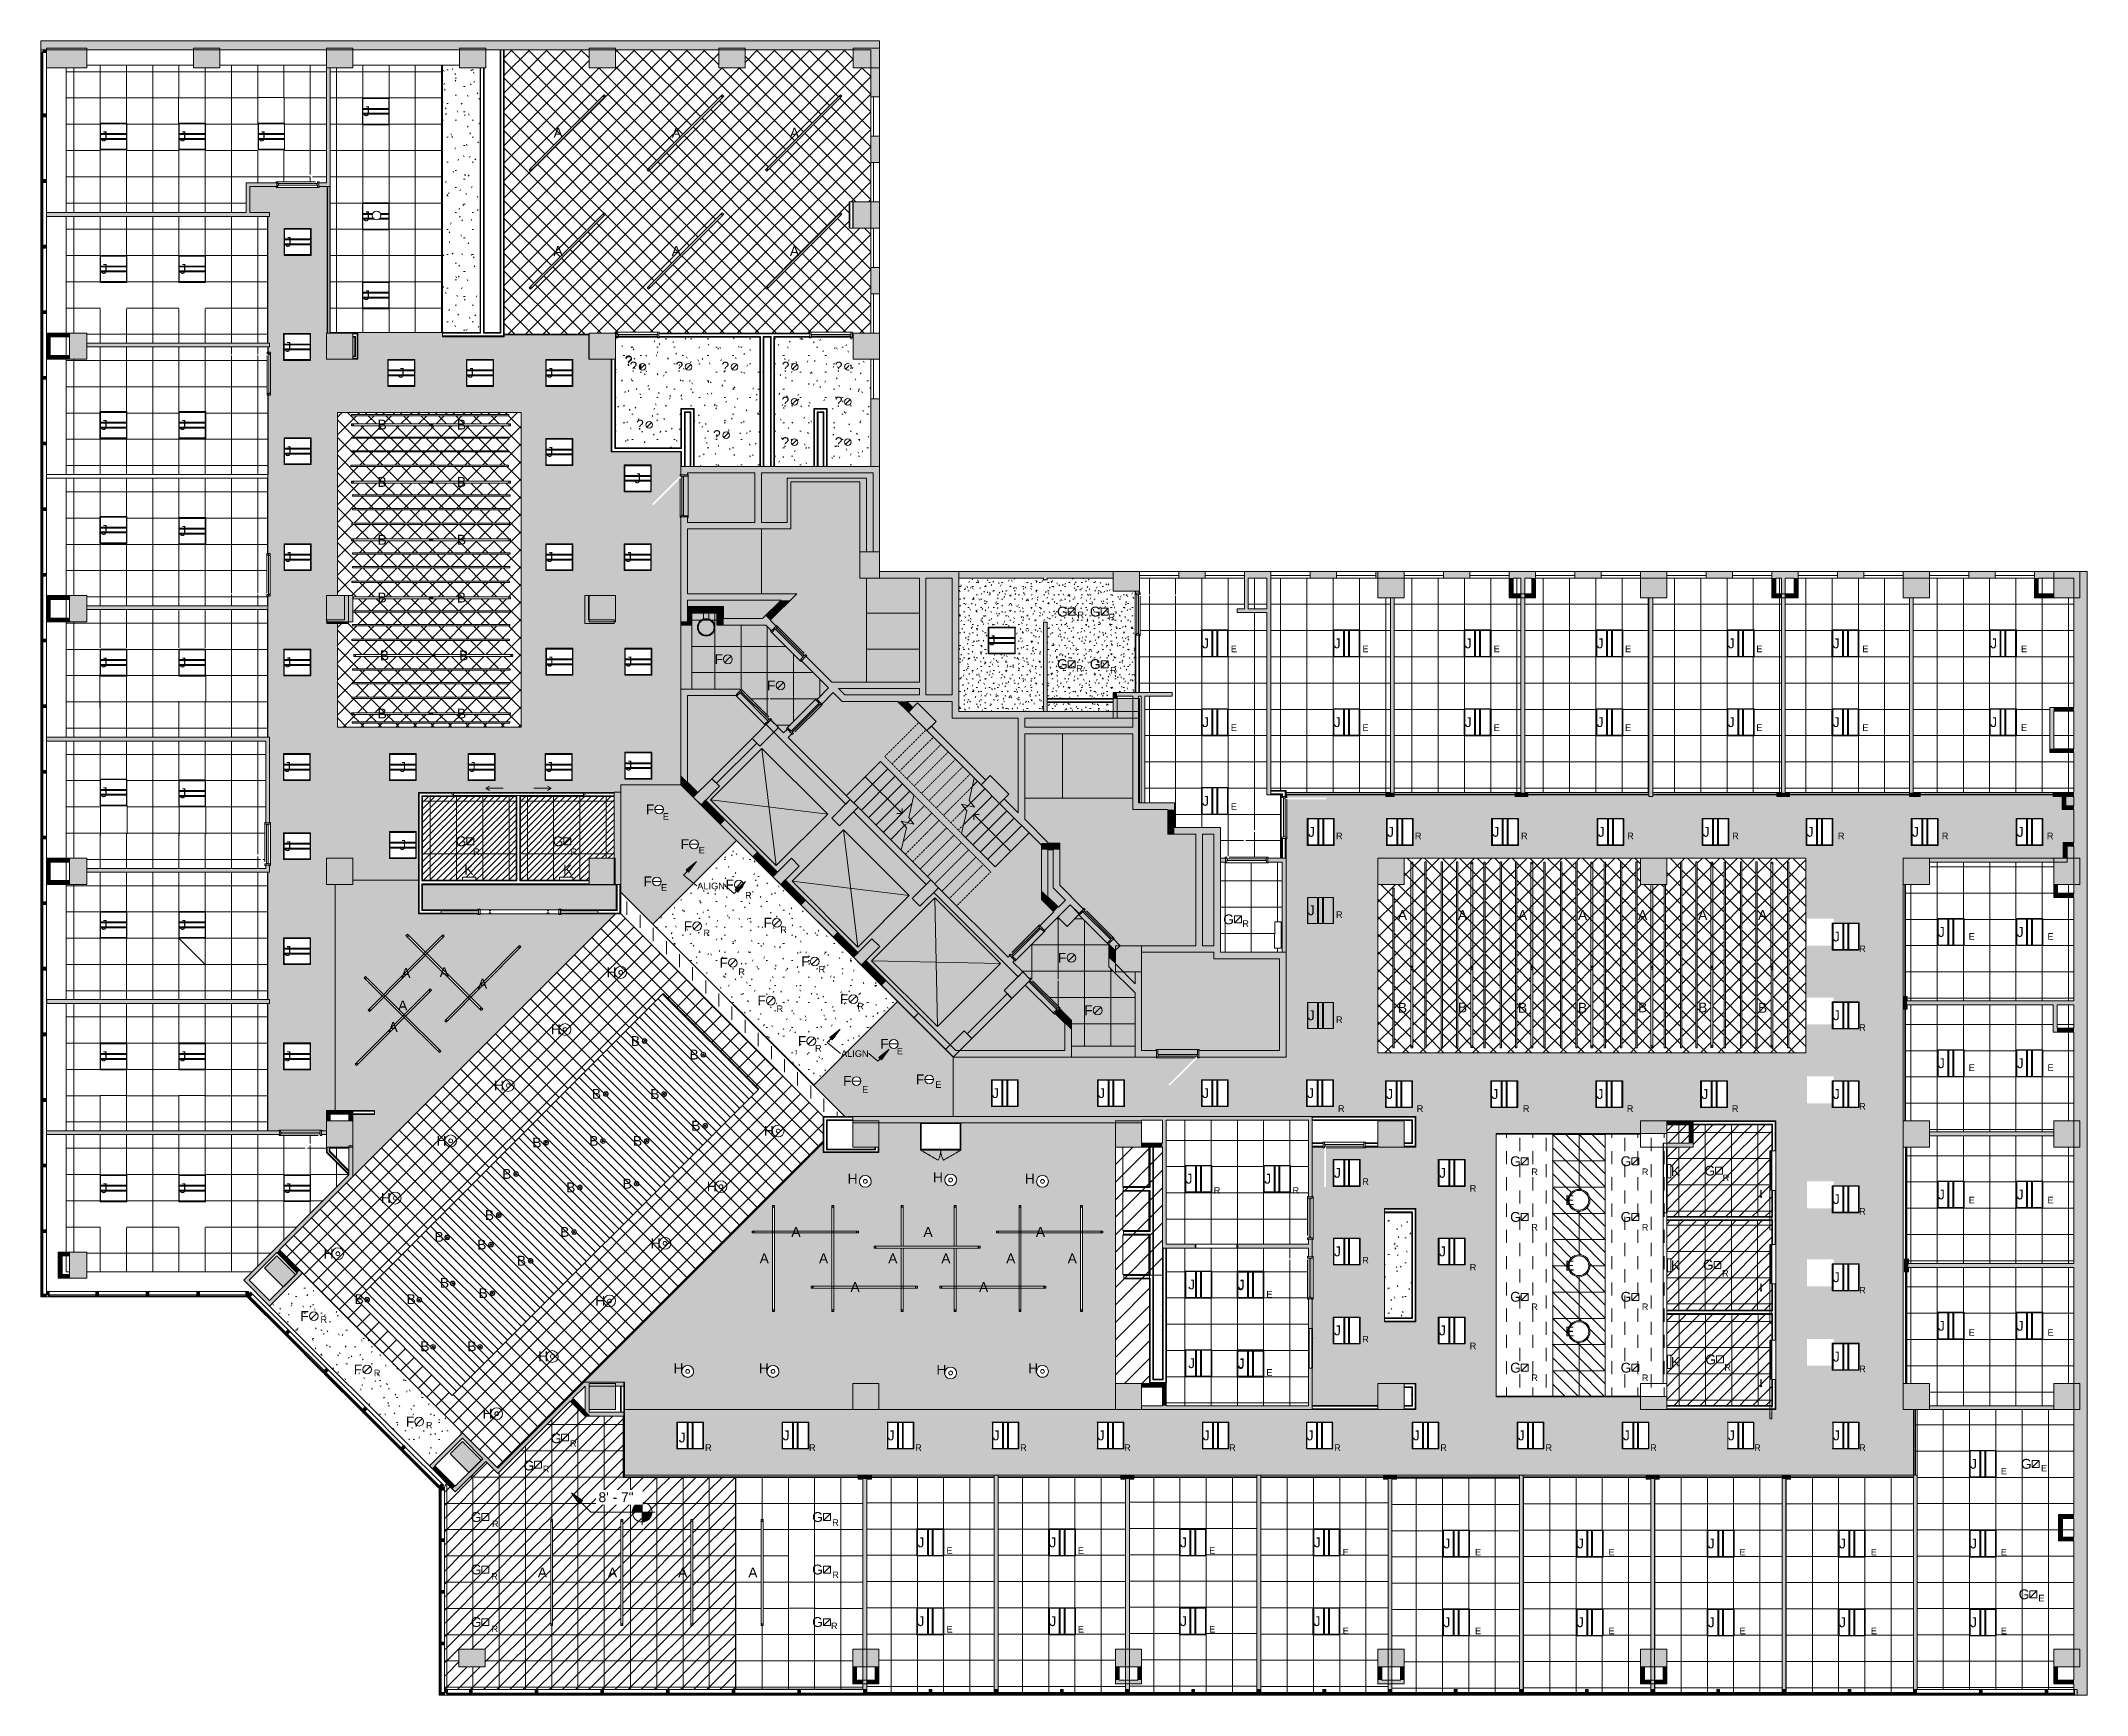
# Model space of a CAD drawing. Header units: inches. Extents: x 1180 to 3050, y -149 to 1363.
import ezdxf

# ---------------------------------------------------------------- set-up
doc = ezdxf.new("R2010")
doc.units = ezdxf.units.IN
doc.header["$MEASUREMENT"] = 0
doc.linetypes.add('Dash 1_16_', pattern=[0.125, 0.0625, -0.0625])
doc.linetypes.add('Hidden', pattern=[0.28125, 0.1875, -0.09375])
for name, color, linetype, lineweight in [('A-CLNG', 13, 'Continuous', 13), ('A-CLNG-PATT', 13, 'Continuous', 13), ('A-COLS', 52, 'Continuous', 13), ('A-DETL', 90, 'Continuous', 9), ('A-DETL-GENF', 92, 'Continuous', 9), ('A-DETL-THIN', 151, 'Continuous', 9), ('A-DOOR', 31, 'Continuous', 13), ('A-DOOR-FRAM', 31, 'Continuous', 20), ('A-DOOR-GLAZ', 31, 'Continuous', 30), ('A-GLAZ', 151, 'Continuous', 13), ('A-GLAZ-CURT', 52, 'Continuous', 13), ('A-GLAZ-CWMG', 51, 'Continuous', 13), ('A-WALL', 113, 'Continuous', 13), ('A-WALL-PATT', 111, 'Continuous', 13), ('E-ELEC-EQPM', 71, 'Continuous', 9), ('E-LITE-EQPM', 33, 'Continuous', 13), ('E-LITE-EQPM-IDEN', 33, 'Continuous', 9), ('G-ANNO-DIMS', 111, 'Continuous', 9), ('G-ANNO-TEXT', 231, 'Continuous', 9), ('I-WALL', 2, 'Continuous', 13), ('Q-CASE', 31, 'Continuous', 9), ('Q-SPCQ', 91, 'Continuous', 9)]:
    doc.layers.add(name, color=color, linetype=linetype, lineweight=lineweight)
doc.styles.add('Arial', font='arial.ttf', dxfattribs={"height": 9})
doc.styles.add('Swis721 Lt BT', font='swissl.ttf', dxfattribs={"height": 6})
pattern_1 = [(0, (0, 0), (30.72, 7.68), [1.267, -21.773, 1.267, -21.773, -122.88]), (0, (0, 0), (30.72, 7.68), [-46.08, 1.267, -44.813, 1.267, -21.773, -53.76]), (0, (0, 0), (30.72, 7.68), [-115.2, 1.267, -14.093, 1.267, -37.133]), (120, (11.52, 3.84), (-22.011075, 22.7643), [1.267, -21.773, 1.267, -21.773, -122.88]), (120, (11.52, 3.84), (-22.011075, 22.7643), [-46.08, 1.267, -44.813, 1.267, -21.773, -53.76]), (120, (11.52, 3.84), (-22.011075, 22.7643), [-115.2, 1.267, -14.093, 1.267, -37.133]), (240, (15.36, 19.2), (-8.708925, -30.4443), [1.267, -21.773, 1.267, -21.773, -122.88]), (240, (15.36, 19.2), (-8.708925, -30.4443), [-46.08, 1.267, -44.813, 1.267, -21.773, -53.76]), (240, (15.36, 19.2), (-8.708925, -30.4443), [-115.2, 1.267, -14.093, 1.267, -37.133])]
pattern_2 = [(0, (0, 0), (15.36, 3.84), [1.267, -10.253, 1.267, -10.253, -61.44]), (0, (0, 0), (15.36, 3.84), [-23.04, 1.267, -21.773, 1.267, -10.253, -26.88]), (0, (0, 0), (15.36, 3.84), [-57.6, 1.267, -6.413, 1.267, -17.933]), (120, (5.76, 1.92), (-11.0055376, 11.38215), [1.267, -10.253, 1.267, -10.253, -61.44]), (120, (5.76, 1.92), (-11.0055376, 11.38215), [-23.04, 1.267, -21.773, 1.267, -10.253, -26.88]), (120, (5.76, 1.92), (-11.0055376, 11.38215), [-57.6, 1.267, -6.413, 1.267, -17.933]), (240, (7.68, 9.6), (-4.3544624, -15.22215), [1.267, -10.253, 1.267, -10.253, -61.44]), (240, (7.68, 9.6), (-4.3544624, -15.22215), [-23.04, 1.267, -21.773, 1.267, -10.253, -26.88]), (240, (7.68, 9.6), (-4.3544624, -15.22215), [-57.6, 1.267, -6.413, 1.267, -17.933])]
pattern_3 = [(45, (0, 0), (-8.012227, 8.012227), []), (135, (0, 0), (-8.012227, -8.012227), [])]
pattern_4 = [(90, (0, 0), (-12, 12), [12, -12])]

msp = doc.modelspace()

# ---------------------------------------------------------------- texts
at = {"layer": 'E-LITE-EQPM-IDEN', "char_height": 9, "attachment_point": 1, "style": 'Arial'}
for s, insert, width in [('J', (1474.9, 1303), 7.878), ('J', (1235, 1280), 7.878), ('J', (1307, 1280), 7.878), ('J', (1379.5, 1280), 7.878), ('A', (1648.9, 1283.3), 10.302), ('A', (1756.9, 1283.3), 10.302), ('A', (1864.9, 1283.3), 10.302), ('J', (1474.9, 1206.9), 7.878), ('J', (1403.3, 1183.6), 7.878), ('A', (1648.9, 1175.3), 10.302), ('A', (1756.9, 1175.3), 10.302), ('A', (1864.9, 1175.3), 10.302), ('J', (1235, 1158.9), 7.878), ('J', (1307, 1158.9), 7.878), ('J', (1474.9, 1134.9), 7.878), ('J', (1402.9, 1087.6), 7.878), ('?', (1713.9, 1075.2), 8.484), ('?', (1714.2, 1074.6), 8.484), ('?', (1718.4, 1069.5), 8.484), ('?', (1760.4, 1069.5), 8.484), ('?', (1802.4, 1069.5), 8.484), ('?', (1857.5, 1069.5), 8.484), ('?', (1906, 1069.5), 8.484), ('J', (1506.5, 1063.9), 7.878), ('J', (1570, 1063.9), 7.878), ('J', (1642.5, 1063.9), 7.878), ('?', (1857.3, 1037.5), 8.484), ('?', (1906, 1037.5), 8.484), ('J', (1235, 1016.2), 7.878), ('J', (1307, 1016.2), 7.878), ('B', (1488.1, 1016.5), 10.302), ('B', (1560.6, 1016.5), 10.302), ('?', (1724.4, 1016.5), 8.484), ('J', (1403.3, 992.3), 7.878), ('J', (1642.5, 991.6), 7.878), ('?', (1794.7, 1006.9), 8.484), ('?', (1857.3, 1000.5), 8.484), ('?', (1906, 1000.5), 8.484), ('B', (1488.1, 964.1), 10.302), ('B', (1560.6, 964.1), 10.302), ('J', (1722.6, 967.5), 7.878), ('J', (1235, 920.3), 7.878), ('J', (1307, 919.3), 7.878), ('B', (1488.1, 911.3), 10.302), ('B', (1560.6, 911.3), 10.302), ('J', (1403.3, 895.5), 7.878), ('J', (1642.5, 895.5), 7.878), ('J', (1714.3, 895.5), 7.878), ('B', (1488.1, 858.4), 10.302), ('B', (1560.6, 858.4), 10.302), ('G', (2109.1, 845.6), 12.12), ('G', (2139.1, 845.6), 12.12), ('B', (1490.1, 805.6), 10.302), ('B', (1562.6, 805.6), 10.302), ('J', (2046.8, 819.3), 7.878), ('J', (2241.7, 816.6), 7.878), ('J', (2362, 816.6), 7.878), ('J', (2481.8, 816.6), 7.878), ('J', (2602.3, 816.6), 7.878), ('J', (2722.2, 816.6), 7.878), ('J', (2818, 816.6), 7.878), ('J', (2962, 816.6), 7.878), ('J', (1235, 799.1), 7.878), ('J', (1307, 799.1), 7.878), ('J', (1403, 799.2), 7.878), ('J', (1642.6, 799.9), 7.878), ('J', (1714.6, 799.9), 7.878), ('F', (1796, 802.1), 9.393), ('G', (2109.1, 797.6), 12.12), ('G', (2139.1, 797.6), 12.12), ('F', (1844, 778.1), 9.393), ('B', (1488.1, 752.4), 10.302), ('B', (1560.6, 752.4), 10.302), ('J', (2241.7, 744.6), 7.878), ('J', (2362, 744.6), 7.878), ('J', (2481.8, 744.6), 7.878), ('J', (2602.3, 744.6), 7.878), ('J', (2722.2, 744.6), 7.878), ('J', (2818, 744.6), 7.878), ('J', (2962, 744.6), 7.878), ('J', (1402.6, 703.6), 7.878), ('J', (1507.9, 703.6), 7.878), ('J', (1571.6, 703.6), 7.878), ('J', (1642, 703.6), 7.878), ('J', (1714.6, 704.9), 7.878), ('J', (1235, 680.5), 7.878), ('J', (1307, 679.5), 7.878), ('F', (1733.2, 664.8), 9.393), ('J', (2241.7, 672.6), 7.878), ('G', (1559.5, 635.7), 12.12), ('G', (1648.2, 635.7), 12.12), ('J', (2338.5, 644.3), 7.878), ('J', (2410.7, 644.3), 7.878), ('J', (2507, 644.3), 7.878), ('J', (2603.3, 644.3), 7.878), ('J', (2699.2, 644.3), 7.878), ('J', (2794.2, 644.3), 7.878), ('J', (2890.5, 644.3), 7.878), ('J', (2986.2, 644.3), 7.878), ('J', (1402.9, 631.2), 7.878), ('J', (1507.9, 632.3), 7.878), ('F', (1765.1, 633), 9.393), ('K', (1567.4, 609.7), 10.302), ('K', (1657.6, 609.7), 10.302), ('F', (1731.1, 599), 9.393), ('F', (1806, 596.1), 9.393), ('F', (1840.9, 561.2), 9.393), ('G', (2261, 564.3), 12.12), ('J', (2338.3, 572.6), 7.878), ('A', (2420.6, 568.3), 10.302), ('A', (2475.5, 568.3), 10.302), ('A', (2530.4, 568.3), 10.302), ('A', (2585.2, 568.3), 10.302), ('A', (2640.1, 568.3), 10.302), ('A', (2695, 568.3), 10.302), ('A', (2749.8, 568.3), 10.302), ('J', (1235, 559.3), 7.878), ('J', (1307, 559.3), 7.878), ('F', (1767.9, 558), 9.393), ('J', (2818.2, 548.6), 7.878), ('J', (2914.2, 552.8), 7.878), ('J', (2986.2, 552.8), 7.878), ('J', (1402.9, 535.3), 7.878), ('F', (1800.6, 524.7), 9.393), ('F', (1875.3, 525.9), 9.393), ('F', (2109.9, 529.2), 9.393), ('A', (1509.8, 515.2), 10.302), ('A', (1544.8, 516), 10.302), ('A', (1579.8, 505.5), 10.302), ('H', (1697.3, 515.9), 11.211), ('F', (1835.2, 490.1), 9.393), ('F', (1910.6, 491.4), 9.393), ('A', (1506.9, 485.6), 10.302), ('F', (2133.9, 481.2), 9.393), ('J', (2338.3, 476.6), 7.878), ('B', (2420.6, 483.5), 10.302), ('B', (2475.5, 483.8), 10.302), ('B', (2530.4, 483.5), 10.302), ('B', (2585.2, 483.5), 10.302), ('B', (2640.1, 483.8), 10.302), ('B', (2695, 483.8), 10.302), ('B', (2749.8, 483.5), 10.302), ('J', (2818.2, 476.6), 7.878), ('A', (1498.1, 465.9), 10.302), ('H', (1646.4, 463.7), 11.211), ('B', (1719.5, 453.1), 10.302), ('F', (1872.3, 453.1), 9.393), ('F', (1947.5, 450.5), 9.393), ('J', (1235, 439.1), 7.878), ('J', (1307, 439.1), 7.878), ('J', (1402.9, 439.1), 7.878), ('B', (1773.2, 440.7), 10.302), ('J', (2914.2, 432.8), 7.878), ('J', (2986.2, 432.8), 7.878), ('H', (1594.5, 412.5), 11.211), ('F', (1913.5, 416.6), 9.393), ('F', (1980, 418), 9.393), ('B', (1683.9, 404.8), 10.302), ('B', (1737.3, 404.6), 10.302), ('J', (2049.7, 405.5), 7.878), ('J', (2146.7, 405.5), 7.878), ('J', (2241.7, 405.5), 7.878), ('J', (2337.7, 405.5), 7.878), ('J', (2410, 404.6), 7.878), ('J', (2506.2, 404.6), 7.878), ('J', (2602.2, 404.6), 7.878), ('J', (2698, 404.6), 7.878), ('J', (2818.2, 404.6), 7.878), ('B', (1774.8, 375.7), 10.302), ('H', (1541.9, 361.9), 11.211), ('B', (1629.5, 360.3), 10.302), ('B', (1681.5, 361.8), 10.302), ('B', (1721.5, 361.8), 10.302), ('H', (1841.1, 371), 11.211), ('G', (2523.2, 343.2), 12.12), ('G', (2624.2, 343.2), 12.12), ('J', (1235, 318.6), 7.878), ('J', (1307, 318.6), 7.878), ('J', (1402.9, 318.6), 7.878), ('B', (1602, 331.6), 10.302), ('B', (1660.4, 319.3), 10.302), ('B', (1712.1, 322.7), 10.302), ('H', (1788.9, 320.1), 11.211), ('H', (1917.7, 327.2), 11.211), ('H', (1995.7, 328.5), 11.211), ('H', (2079.7, 327.2), 11.211), ('J', (2226.6, 327.2), 7.878), ('J', (2298.5, 327.2), 7.878), ('J', (2362.2, 332.6), 7.878), ('J', (2458.2, 332.6), 7.878), ('K', (2670.2, 334.2), 10.302), ('G', (2700.8, 334.6), 12.12), ('H', (1491.1, 309.6), 11.211), ('E', (2573.5, 307.6), 10.302), ('J', (2818.2, 308.6), 7.878), ('J', (2914.2, 312.8), 7.878), ('J', (2986.2, 312.8), 7.878), ('B', (1586.1, 294), 10.302), ('G', (2523.2, 292.3), 12.12), ('G', (2624.2, 292.3), 12.12), ('B', (1540.1, 274.1), 10.302), ('B', (1579.1, 267), 10.302), ('B', (1655, 278.6), 10.302), ('H', (1737.7, 268.2), 11.211), ('A', (1866.3, 278.6), 10.302), ('A', (1987, 278.6), 10.302), ('A', (2089.7, 278.6), 10.302), ('H', (1438.8, 258.8), 11.211), ('B', (1615.4, 252.3), 10.302), ('A', (1837.3, 254.4), 10.302), ('A', (1891.5, 254.4), 10.302), ('A', (1954.8, 254.4), 10.302), ('A', (2003.3, 254.4), 10.302), ('A', (2062.6, 254.4), 10.302), ('A', (2118.8, 254.4), 10.302), ('J', (2362.2, 260.8), 7.878), ('J', (2458.2, 260.8), 7.878), ('E', (2573.5, 247.8), 10.302), ('K', (2670.2, 248.2), 10.302), ('G', (2699.3, 248.6), 12.12), ('B', (1545.1, 232.1), 10.302), ('A', (1920.3, 228.2), 10.302), ('A', (2037.8, 228.2), 10.302), ('J', (2228.9, 230.6), 7.878), ('J', (2274.1, 229.9), 7.878), ('J', (2274.3, 230.6), 7.878), ('J', (2818.2, 237.2), 7.878), ('B', (1467, 217.1), 10.302), ('B', (1514.6, 217.1), 10.302), ('B', (1580.4, 222.6), 10.302), ('H', (1687.1, 215.6), 11.211), ('G', (2523.2, 219.3), 12.12), ('G', (2624.2, 219.3), 12.12), ('F', (1417.5, 201.7), 9.393), ('J', (2362.2, 188.6), 7.878), ('J', (2458.2, 188.6), 7.878), ('E', (2573.5, 187.6), 10.302), ('J', (2914.2, 192.8), 7.878), ('J', (2986.2, 192.8), 7.878), ('B', (1527.1, 174.1), 10.302), ('B', (1570.1, 174.1), 10.302), ('F', (1466.3, 152.9), 9.393), ('H', (1634.8, 164.8), 11.211), ('H', (1758.5, 153.9), 11.211), ('H', (1836.5, 153.9), 11.211), ('H', (1998.8, 152.6), 11.211), ('H', (2082.8, 153.9), 11.211), ('J', (2228.9, 158.6), 7.878), ('J', (2274.1, 157.9), 7.878), ('J', (2274.3, 158.6), 7.878), ('G', (2523.2, 154.5), 12.12), ('G', (2624.2, 154.5), 12.12), ('K', (2670.2, 159.8), 10.302), ('G', (2701.6, 162), 12.12), ('J', (2818.2, 164.6), 7.878), ('H', (1584, 112.5), 11.211), ('F', (1514, 105.2), 9.393), ('G', (1646.4, 90), 12.12), ('J', (1763.3, 90.7), 7.878), ('J', (1858.3, 92.6), 7.878), ('J', (1954.3, 92.6), 7.878), ('J', (2050.3, 92.6), 7.878), ('J', (2146.3, 92.6), 7.878), ('J', (2242.3, 92.6), 7.878), ('J', (2337.3, 92.6), 7.878), ('J', (2434.3, 92.6), 7.878), ('J', (2530.3, 92.6), 7.878), ('J', (2626.3, 92.6), 7.878), ('J', (2722.3, 92.6), 7.878), ('J', (2818.3, 92.6), 7.878), ('G', (1621.5, 65.1), 12.12), ('J', (2943.6, 66.6), 7.878), ('G', (2990.1, 66.6), 12.12), ('G', (1573.3, 18), 12.12), ('G', (1885.3, 18), 12.12), ('J', (1981.6, -5.2), 7.878), ('J', (2102.1, -5.2), 7.878), ('J', (2221.6, -5.2), 7.878), ('J', (2343.8, -5.2), 7.878), ('J', (2462.3, -6.2), 7.878), ('J', (2584.3, -6.2), 7.878), ('J', (2703.9, -6.2), 7.878), ('J', (2823.8, -6.2), 7.878), ('J', (2943.6, -6.2), 7.878), ('G', (1573.3, -30), 12.12), ('A', (1634.5, -32.7), 10.302), ('A', (1698.6, -32.7), 10.302), ('A', (1762.8, -32.7), 10.302), ('A', (1826.9, -32.7), 10.302), ('G', (1885.3, -30), 12.12), ('G', (2988, -52.6), 12.12), ('G', (1573.3, -78), 12.12), ('G', (1885.3, -78), 12.12), ('J', (1981.6, -77.2), 7.878), ('J', (2102.1, -77.2), 7.878), ('J', (2221.6, -77.2), 7.878), ('J', (2343.6, -77.2), 7.878), ('J', (2462.3, -78.2), 7.878), ('J', (2584.3, -78.2), 7.878), ('J', (2703.9, -78.2), 7.878), ('J', (2823.8, -78.2), 7.878), ('J', (2943.6, -78.2), 7.878)]:
    msp.add_mtext(s, dxfattribs=dict(at, insert=insert, width=width))
at = {"layer": 'G-ANNO-TEXT', "color": 7, "char_height": 6, "attachment_point": 1, "style": 'Swis721 Lt BT'}
for s, insert, width in [('R', (2127.7, 841.1), 6.969), ('R', (2156.1, 839.1), 6.969), ('E', (2267.9, 810), 6.363), ('E', (2388.2, 810), 6.363), ('E', (2508.2, 810), 6.363), ('E', (2628.2, 810), 6.363), ('E', (2748.2, 810), 6.363), ('E', (2845.1, 810), 6.363), ('E', (2990.1, 810), 6.363), ('R', (2126.6, 792), 6.969), ('R', (2157.6, 790.4), 6.969), ('E', (2267.9, 738), 6.363), ('E', (2388.2, 738), 6.363), ('E', (2508.2, 738), 6.363), ('E', (2628.2, 738), 6.363), ('E', (2748.2, 738), 6.363), ('E', (2845.1, 738), 6.363), ('E', (2990.1, 738), 6.363), ('E', (1748.8, 656.9), 6.363), ('E', (2267.9, 666), 6.363), ('R', (2364, 639.1), 6.969), ('R', (2436.1, 639.1), 6.969), ('R', (2533.1, 639.1), 6.969), ('R', (2630.1, 639.1), 6.969), ('R', (2726.1, 639.1), 6.969), ('R', (2822.7, 639.1), 6.969), ('R', (2917.7, 639.1), 6.969), ('R', (3013.7, 639.1), 6.969), ('R', (1575.3, 624.6), 6.969), ('R', (1664.4, 624.6), 6.969), ('E', (1781.6, 626), 6.363), ('E', (1747.1, 592), 6.363), ('ALIGN', (1780.3, 593.3), 29.997), ('R', (1824, 584.8), 6.969), ('R', (2364, 567.1), 6.969), ('R', (1785.9, 550.5), 6.969), ('R', (1856.1, 553.3), 6.969), ('R', (2278.4, 558.9), 6.969), ('E', (2942.3, 547.2), 6.363), ('E', (3014.3, 547.2), 6.363), ('R', (2842.2, 535.9), 6.969), ('R', (1817.8, 514.9), 6.969), ('R', (1891.1, 517.2), 6.969), ('R', (1852.7, 481.1), 6.969), ('R', (1926.5, 483.5), 6.969), ('R', (2364, 471.1), 6.969), ('R', (2842.2, 463.9), 6.969), ('R', (1887.9, 445), 6.969), ('ALIGN', (1911.7, 440.1), 29.997), ('E', (1962.7, 442.3), 6.363), ('E', (1997.8, 411.8), 6.363), ('E', (2942.3, 427.2), 6.363), ('E', (3014.3, 427.2), 6.363), ('E', (1931, 407.4), 6.363), ('R', (2365.8, 389.8), 6.969), ('R', (2437.8, 389.8), 6.969), ('R', (2534.8, 389.8), 6.969), ('R', (2629.8, 389.8), 6.969), ('R', (2725.8, 389.8), 6.969), ('R', (2842.2, 391.9), 6.969), ('R', (2388, 323.1), 6.969), ('R', (2542.5, 332.1), 6.969), ('R', (2643.5, 332.1), 6.969), ('R', (2717.5, 326.5), 6.969), ('R', (2252.3, 315), 6.969), ('R', (2324.3, 315), 6.969), ('R', (2486.2, 316.9), 6.969), ('E', (2942.3, 306.2), 6.363), ('E', (3014.3, 306.2), 6.363), ('R', (2542.5, 281.3), 6.969), ('R', (2643.5, 281.3), 6.969), ('R', (2842.2, 295.9), 6.969), ('R', (2388, 251.3), 6.969), ('R', (2486.2, 244.9), 6.969), ('R', (2716.8, 239.3), 6.969), ('E', (2300.4, 220.1), 6.363), ('R', (2542.5, 208.7), 6.969), ('R', (2643.5, 208.7), 6.969), ('R', (2842.2, 223.9), 6.969), ('R', (1435.9, 197), 6.969), ('R', (2388, 179.1), 6.969), ('R', (2486.2, 172.9), 6.969), ('E', (2942.3, 185.2), 6.363), ('E', (3014.3, 185.2), 6.363), ('R', (2718.9, 153.3), 6.969), ('R', (2842.2, 151.9), 6.969), ('R', (1484.7, 148.2), 6.969), ('E', (2300.4, 148.7), 6.363), ('R', (2542.5, 143.8), 6.969), ('R', (2643.5, 143.8), 6.969), ('R', (1532.3, 100.5), 6.969), ('R', (1664, 83.7), 6.969), ('R', (1787.4, 79.9), 6.969), ('R', (1882.4, 79.9), 6.969), ('R', (1979.4, 79.9), 6.969), ('R', (2075.4, 79.9), 6.969), ('R', (2170.4, 79.9), 6.969), ('R', (2266.4, 79.9), 6.969), ('R', (2362.4, 79.9), 6.969), ('R', (2459.3, 79.9), 6.969), ('R', (2555.5, 79.9), 6.969), ('R', (2651.2, 79.9), 6.969), ('R', (2746.2, 79.9), 6.969), ('R', (2842.2, 79.9), 6.969), ('R', (1639.1, 60.4), 6.969), ('E', (2971.7, 58.4), 6.363), ('E', (3008.4, 61.2), 6.363), ('R', (1592.6, 10.3), 6.969), ('R', (1903.6, 11.4), 6.969), ('E', (2008.1, -14.1), 6.363), ('E', (2128.1, -14.1), 6.363), ('E', (2248.1, -14.1), 6.363), ('E', (2370.1, -15.6), 6.363), ('E', (2491.1, -15.6), 6.363), ('E', (2613.1, -15.6), 6.363), ('E', (2732.8, -15.6), 6.363), ('E', (2852.8, -15.6), 6.363), ('E', (2971.7, -15.6), 6.363), ('R', (1903.6, -36.3), 6.969), ('R', (1591.9, -37.7), 6.969), ('E', (3005.9, -57.6), 6.363), ('R', (1592.2, -85.7), 6.969), ('R', (1902.5, -83), 6.969), ('E', (2008.1, -86.1), 6.363), ('E', (2128.1, -86.1), 6.363), ('E', (2248.1, -86.1), 6.363), ('E', (2370.1, -87.6), 6.363), ('E', (2491.1, -87.6), 6.363), ('E', (2613.1, -87.6), 6.363), ('E', (2732.8, -87.6), 6.363), ('E', (2852.8, -87.6), 6.363), ('E', (2971.7, -87.6), 6.363)]:
    msp.add_mtext(s, dxfattribs=dict(at, insert=insert, width=width))

# ---------------------------------------------------------------- blocks, each defined once
blk = doc.blocks.new('Column Set - Column Set-6509051-FIRST FLOOR')
at = {"layer": 'A-COLS', "lineweight": 9}
h = blk.add_hatch(color=7, dxfattribs=at)
h.paths.add_polyline_path([(3038.5, -123.3), (3038.5, -107.3), (3020, -107.3), (3020, -123.3), (3027.8, -123.3)], flags=0)
h.paths.add_polyline_path([(2666.4, -123.3), (2666.4, -107.3), (2655.2, -107.3), (2655.2, -123.3)], flags=0)
h.paths.add_polyline_path([(2642.4, -123.3), (2651.7, -123.3), (2651.7, -107.3), (2642.4, -107.3), (2642.4, -116.3)], flags=0)
h.paths.add_polyline_path([(2411.7, -123.3), (2411.7, -107.3), (2402.4, -107.3), (2402.4, -123.3)], flags=0)
h.paths.add_polyline_path([(2415.2, -123.3), (2426.4, -123.3), (2426.4, -107.3), (2415.2, -107.3), (2415.2, -116.3)], flags=0)
h.paths.add_polyline_path([(2175.2, -123.3), (2186.4, -123.3), (2186.4, -107.3), (2175.2, -107.3), (2175.2, -116.3)], flags=0)
h.paths.add_polyline_path([(2171.7, -123.3), (2171.7, -107.3), (2162.4, -107.3), (2162.4, -123.3)], flags=0)
h.paths.add_polyline_path([(1931.7, -123.3), (1931.7, -107.3), (1922.3, -107.3), (1922.3, -123.3)], flags=0)
h.paths.add_polyline_path([(1935.2, -123.3), (1946.3, -123.3), (1946.3, -107.3), (1935.2, -107.3), (1935.2, -116.3)], flags=0)
h.paths.add_polyline_path([(1586.3, -123.3), (1586.3, -107.3), (1562.3, -107.3), (1562.3, -123.3), (1567.2, -123.3)], flags=0)
h.paths.add_polyline_path([(1571.5, 54.2), (1582.8, 65.6), (1565.8, 82.5), (1554.5, 71.2), (1567.7, 58)], flags=0)
h.paths.add_polyline_path([(2642.4, 111.7), (2666.4, 111.7), (2666.4, 123.7), (2642.4, 123.7), (2642.4, 121.3)], flags=0)
h.paths.add_polyline_path([(3031.5, 111.7), (3038.5, 111.7), (3038.5, 135.7), (3020, 135.7), (3020, 111.7), (3023.4, 111.7)], flags=0)
h.paths.add_polyline_path([(2893.7, 111.7), (2906.4, 111.7), (2906.4, 135.7), (2882.4, 135.7), (2882.4, 111.7), (2891.7, 111.7)], flags=0)
h.paths.add_polyline_path([(1922.3, 111.7), (1946.3, 111.7), (1946.3, 135.7), (1922.3, 135.7), (1922.3, 121.3)], flags=0)
h.paths.add_polyline_path([(2170.1, 111.7), (2186.4, 111.7), (2186.4, 135.7), (2162.4, 135.7), (2162.4, 111.7)], flags=0)
h.paths.add_polyline_path([(2420.9, 111.7), (2426.4, 111.7), (2426.4, 135.7), (2402.4, 135.7), (2402.4, 111.7)], flags=0)
h.paths.add_polyline_path([(1705.4, 111.7), (1705.4, 135.7), (1681.4, 135.7), (1681.4, 111.7), (1686.2, 111.7)], flags=0)
h.paths.add_polyline_path([(1401.8, 223.9), (1413.1, 235.3), (1396.1, 252.2), (1384.8, 240.9), (1398.3, 227.4)], flags=0)
h.paths.add_polyline_path([(1206.4, 231.7), (1222.4, 231.7), (1222.4, 255.7), (1206.4, 255.7), (1206.4, 237.7)], flags=0)
h.paths.add_polyline_path([(3023.4, 351.7), (3038.5, 351.7), (3038.5, 375.7), (3020, 375.7), (3020, 351.7)], flags=0)
h.paths.add_polyline_path([(2882.4, 351.7), (2906.4, 351.7), (2906.4, 375.7), (2882.4, 375.7), (2882.4, 358.9)], flags=0)
h.paths.add_polyline_path([(2402.4, 351.7), (2426.4, 351.7), (2426.4, 375.7), (2402.4, 375.7), (2402.4, 358.9)], flags=0)
h.paths.add_polyline_path([(1941.7, 351.7), (1946.3, 351.7), (1946.3, 373.7), (1922.3, 373.7), (1922.3, 351.7)], flags=0)
h.paths.add_polyline_path([(2169.1, 351.7), (2186.4, 351.7), (2186.4, 373.7), (2162.4, 373.7), (2162.4, 351.7), (2162.6, 351.7)], flags=0)
h.paths.add_polyline_path([(1441.4, 351.7), (1465.4, 351.7), (1465.4, 375.7), (1441.4, 375.7), (1441.4, 358.9)], flags=0)
h.paths.add_polyline_path([(2666.4, 364), (2666.4, 375.7), (2642.4, 375.7), (2642.4, 364), (2662.9, 364)], flags=0)
h.paths.add_polyline_path([(2014.2, 433.9), (2016.7, 439.9), (2008.2, 439.9), (2011.2, 436.9)], flags=0)
h.paths.add_polyline_path([(2016.7, 439.9), (2020.2, 439.9), (2031.1, 450.8), (2024.1, 457.9), (2011.3, 445.2), (2015.6, 440.9)], flags=0)
h.paths.add_polyline_path([(2067.9, 487.6), (2084.9, 504.6), (2077.8, 511.7), (2060.8, 494.7), (2063.7, 491.9)], flags=0)
h.paths.add_polyline_path([(2180.4, 511.9), (2186.4, 511.9), (2186.4, 535.7), (2162.4, 535.7), (2162.4, 512.6), (2163.5, 511.9)], flags=0)
h.paths.add_polyline_path([(1930, 518), (1947, 535), (1939.9, 542.1), (1923, 525.1), (1927.2, 520.9)], flags=0)
h.paths.add_polyline_path([(2118.2, 553.3), (2129.5, 564.7), (2121, 573.1), (2109.7, 561.8), (2114.5, 557)], flags=0)
h.paths.add_polyline_path([(1983.8, 571.8), (2000.7, 588.7), (1993.7, 595.8), (1976.7, 578.8)], flags=0)
h.paths.add_polyline_path([(1856.5, 591.6), (1873.5, 608.5), (1866.4, 615.6), (1849.4, 598.6), (1856, 592.1)], flags=0)
h.paths.add_polyline_path([(3036.8, 591.7), (3038.5, 591.7), (3038.5, 615.7), (3020, 615.7), (3020, 591.7), (3035.5, 591.7)], flags=0)
h.paths.add_polyline_path([(2882.4, 591.7), (2906.4, 591.7), (2906.4, 615.7), (2882.4, 615.7), (2882.4, 596.6)], flags=0)
h.paths.add_polyline_path([(2666.4, 591.7), (2666.4, 615.7), (2642.4, 615.7), (2642.4, 591.7)], flags=0)
h.paths.add_polyline_path([(2402.4, 591.7), (2426.4, 591.7), (2426.4, 615.7), (2402.4, 615.7), (2402.4, 596.6)], flags=0)
h.paths.add_polyline_path([(1705.3, 591.7), (1705.3, 615.7), (1681.4, 615.7), (1681.4, 591.7), (1697.9, 591.7)], flags=0)
h.paths.add_polyline_path([(1441.4, 591.7), (1465.4, 591.7), (1465.4, 615.7), (1441.4, 615.7), (1441.4, 595.5)], flags=0)
h.paths.add_polyline_path([(1206.4, 591.7), (1222.4, 591.7), (1222.4, 615.7), (1206.4, 615.7), (1206.4, 596.6)], flags=0)
h.paths.add_polyline_path([(1910.2, 645.3), (1927.2, 662.3), (1920.1, 669.3), (1903.2, 652.4)], flags=0)
h.paths.add_polyline_path([(1783.7, 664.4), (1800.6, 681.4), (1793.6, 688.4), (1776.6, 671.5), (1777.3, 670.7)], flags=0)
h.paths.add_polyline_path([(2056.6, 665.8), (2065.1, 674.3), (2048.1, 691.3), (2039.6, 682.8), (2046.6, 675.8)], flags=0)
h.paths.add_polyline_path([(1837.4, 718.1), (1854.4, 735.1), (1847.3, 742.2), (1830.3, 725.2), (1834.6, 721)], flags=0)
h.paths.add_polyline_path([(1990.1, 732.3), (1998.6, 740.8), (1981.6, 757.7), (1973.2, 749.2), (1981.6, 740.8)], flags=0)
h.paths.add_polyline_path([(2178.4, 743.7), (2180.4, 743.7), (2183.1, 761.7), (2160.4, 761.7), (2160.4, 744.1), (2163.9, 743.7), (2164.6, 743.7)], flags=0)
h.paths.add_polyline_path([(2183.4, 743.7), (2184.4, 743.7), (2184.4, 761.7), (2183.4, 761.7), (2183.4, 749.7)], flags=0)
h.paths.add_polyline_path([(1682.6, 831.7), (1705.4, 831.7), (1705.4, 855.7), (1681.4, 855.7), (1681.4, 831.7)], flags=0)
h.paths.add_polyline_path([(1206.4, 831.7), (1222.4, 831.7), (1222.4, 855.7), (1206.4, 855.7), (1206.4, 834.2)], flags=0)
h.paths.add_polyline_path([(1465.4, 831.7), (1465.4, 855.7), (1441.4, 855.7), (1441.4, 831.7), (1451.4, 831.7)], flags=0)
h.paths.add_polyline_path([(3020, 853.7), (3038.5, 853.7), (3038.5, 871.7), (3044, 874.5), (3044, 877.7), (3020, 877.7), (3020, 855.1)], flags=0)
h.paths.add_polyline_path([(2906.4, 853.7), (2906.4, 877.7), (2882.4, 877.7), (2882.4, 853.7), (2891.6, 853.7)], flags=0)
h.paths.add_polyline_path([(2650.1, 853.7), (2666.4, 853.7), (2666.4, 877.7), (2642.4, 877.7), (2642.4, 853.7)], flags=0)
h.paths.add_polyline_path([(2426.4, 853.7), (2426.4, 877.7), (2402.4, 877.7), (2402.4, 853.7), (2417.2, 853.7)], flags=0)
h.paths.add_polyline_path([(2165.1, 859.7), (2184.4, 859.7), (2184.4, 877.7), (2160.4, 877.7), (2160.4, 859.7)], flags=0)
h.paths.add_polyline_path([(1928.9, 871.7), (1946.9, 871.7), (1946.9, 895.7), (1928.9, 895.7), (1928.9, 877.7)], flags=0)
h.paths.add_polyline_path([(1938.9, 1071.7), (1946.9, 1071.7), (1946.9, 1095.7), (1922.9, 1095.7), (1922.9, 1071.7), (1938.9, 1071.7)], flags=0)
h.paths.add_polyline_path([(1702.3, 1071.7), (1705.4, 1071.7), (1705.4, 1095.7), (1681.4, 1095.7), (1681.4, 1071.7), (1702.2, 1071.7)], flags=0)
h.paths.add_polyline_path([(1441.4, 1071.7), (1465.4, 1071.7), (1465.4, 1095.7), (1441.4, 1095.7), (1441.4, 1071.8)], flags=0)
h.paths.add_polyline_path([(1206.4, 1071.7), (1222.4, 1071.7), (1222.4, 1095.7), (1206.4, 1095.7), (1206.4, 1071.8)], flags=0)
h.paths.add_polyline_path([(1946.9, 1191.7), (1946.9, 1215.7), (1922.9, 1215.7), (1922.9, 1191.7)], flags=0)
h.paths.add_polyline_path([(1922.9, 1338.2), (1946.9, 1338.2), (1946.9, 1356.2), (1940.4, 1356.2), (1938.9, 1354.7), (1922.9, 1354.7)], flags=0)
h.paths.add_polyline_path([(1799.9, 1338.2), (1823.9, 1338.2), (1823.9, 1354.7), (1799.9, 1354.7)], flags=0)
h.paths.add_polyline_path([(1681.4, 1338.2), (1705.4, 1338.2), (1705.4, 1354.7), (1681.4, 1354.7)], flags=0)
h.paths.add_polyline_path([(1581.6, 1338.2), (1586.9, 1338.2), (1586.9, 1354.7), (1562.9, 1354.7), (1562.9, 1338.2), (1579.4, 1338.2)], flags=0)
h.paths.add_polyline_path([(1212, 1338.2), (1222.4, 1338.2), (1222.4, 1354.7), (1185.4, 1354.7), (1185.4, 1338.2), (1208.1, 1338.2)], flags=0)
h.paths.add_polyline_path([(1465.4, 1338.2), (1465.4, 1354.7), (1441.4, 1354.7), (1441.4, 1338.2)], flags=0)
h.paths.add_polyline_path([(1343.9, 1338.2), (1343.9, 1354.7), (1319.9, 1354.7), (1319.9, 1338.2)], flags=0)
at = {"layer": 'A-COLS', "color": 8, "lineweight": 20}
for p, q in [((1185.4, 1338.2), (1185.4, 1356.2)), ((1185.4, 1356.2), (1222.4, 1356.2)), ((1222.4, 1356.2), (1222.4, 1338.2)), ((1319.9, 1338.2), (1319.9, 1356.2)), ((1319.9, 1356.2), (1343.9, 1356.2)), ((1343.9, 1356.2), (1343.9, 1338.2)), ((1441.4, 1338.2), (1441.4, 1356.2)), ((1441.4, 1356.2), (1465.4, 1356.2)), ((1465.4, 1356.2), (1465.4, 1338.2)), ((1562.9, 1338.2), (1562.9, 1356.2)), ((1562.9, 1356.2), (1586.9, 1356.2)), ((1586.9, 1356.2), (1586.9, 1338.2)), ((1681.4, 1338.2), (1681.4, 1356.2)), ((1681.4, 1356.2), (1705.4, 1356.2)), ((1705.4, 1356.2), (1705.4, 1338.2)), ((1799.9, 1338.2), (1799.9, 1356.2)), ((1799.9, 1356.2), (1823.9, 1356.2)), ((1823.9, 1356.2), (1823.9, 1338.2)), ((1922.9, 1338.2), (1922.9, 1356.2)), ((1922.9, 1356.2), (1946.9, 1356.2)), ((1946.9, 1356.2), (1946.9, 1338.2)), ((1222.4, 1338.2), (1185.4, 1338.2)), ((1343.9, 1338.2), (1319.9, 1338.2)), ((1465.4, 1338.2), (1441.4, 1338.2)), ((1586.9, 1338.2), (1562.9, 1338.2)), ((1705.4, 1338.2), (1681.4, 1338.2)), ((1823.9, 1338.2), (1799.9, 1338.2)), ((1946.9, 1338.2), (1922.9, 1338.2)), ((1922.9, 1215.7), (1946.9, 1215.7)), ((1922.9, 1191.7), (1922.9, 1215.7)), ((1946.9, 1215.7), (1946.9, 1191.7)), ((1946.9, 1191.7), (1922.9, 1191.7)), ((1206.4, 1095.7), (1222.4, 1095.7)), ((1206.4, 1071.7), (1206.4, 1095.7)), ((1222.4, 1095.7), (1222.4, 1071.7)), ((1441.4, 1095.7), (1465.4, 1095.7)), ((1441.4, 1071.7), (1441.4, 1095.7)), ((1465.4, 1095.7), (1465.4, 1071.7)), ((1681.4, 1095.7), (1705.4, 1095.7)), ((1681.4, 1071.7), (1681.4, 1095.7)), ((1705.4, 1095.7), (1705.4, 1071.7)), ((1922.9, 1095.7), (1946.9, 1095.7)), ((1922.9, 1071.7), (1922.9, 1095.7)), ((1946.9, 1095.7), (1946.9, 1071.7)), ((1222.4, 1071.7), (1206.4, 1071.7)), ((1465.4, 1071.7), (1441.4, 1071.7)), ((1705.4, 1071.7), (1681.4, 1071.7)), ((1946.9, 1071.7), (1922.9, 1071.7)), ((1928.9, 871.7), (1928.9, 895.7)), ((1928.9, 895.7), (1946.9, 895.7)), ((1946.9, 895.7), (1946.9, 871.7)), ((1946.9, 871.7), (1928.9, 871.7)), ((2160.4, 859.7), (2160.4, 877.7)), ((2160.4, 877.7), (2184.4, 877.7)), ((2184.4, 877.7), (2184.4, 859.7)), ((2402.4, 853.7), (2402.4, 877.7)), ((2402.4, 877.7), (2426.4, 877.7)), ((2426.4, 877.7), (2426.4, 853.7)), ((2642.4, 853.7), (2642.4, 877.7)), ((2642.4, 877.7), (2666.4, 877.7)), ((2666.4, 877.7), (2666.4, 853.7)), ((2882.4, 853.7), (2882.4, 877.7)), ((2882.4, 877.7), (2906.4, 877.7)), ((2906.4, 877.7), (2906.4, 853.7)), ((3020, 853.7), (3020, 877.7)), ((3020, 877.7), (3044, 877.7)), ((3044, 877.7), (3044, 853.7)), ((1206.4, 855.7), (1222.4, 855.7)), ((1206.4, 831.7), (1206.4, 855.7)), ((1222.4, 855.7), (1222.4, 831.7)), ((1441.4, 855.7), (1465.4, 855.7)), ((1441.4, 831.7), (1441.4, 855.7)), ((1465.4, 855.7), (1465.4, 831.7)), ((1681.4, 831.7), (1681.4, 855.7)), ((1681.4, 855.7), (1705.4, 855.7)), ((1705.4, 855.7), (1705.4, 831.7)), ((2184.4, 859.7), (2160.4, 859.7)), ((2426.4, 853.7), (2402.4, 853.7)), ((2666.4, 853.7), (2642.4, 853.7)), ((2906.4, 853.7), (2882.4, 853.7)), ((3044, 853.7), (3020, 853.7)), ((1222.4, 831.7), (1206.4, 831.7)), ((1465.4, 831.7), (1441.4, 831.7)), ((1705.4, 831.7), (1681.4, 831.7)), ((1973.2, 749.2), (1981.6, 757.7)), ((1990.1, 732.3), (1973.2, 749.2)), ((1981.6, 757.7), (1998.6, 740.8)), ((2160.4, 761.7), (2184.4, 761.7)), ((2160.4, 743.7), (2160.4, 761.7)), ((2184.4, 761.7), (2184.4, 743.7)), ((1830.3, 725.2), (1847.3, 742.2)), ((1854.4, 735.1), (1837.4, 718.1)), ((1847.3, 742.2), (1854.4, 735.1)), ((1998.6, 740.8), (1990.1, 732.3)), ((2184.4, 743.7), (2160.4, 743.7)), ((1837.4, 718.1), (1830.3, 725.2)), ((1776.6, 671.5), (1793.6, 688.4)), ((1800.6, 681.4), (1783.7, 664.4)), ((1793.6, 688.4), (1800.6, 681.4)), ((2039.6, 682.8), (2048.1, 691.3)), ((2056.6, 665.8), (2039.6, 682.8)), ((2048.1, 691.3), (2065.1, 674.3)), ((2065.1, 674.3), (2056.6, 665.8)), ((1783.7, 664.4), (1776.6, 671.5)), ((1903.2, 652.4), (1920.1, 669.3)), ((1927.2, 662.3), (1910.2, 645.3)), ((1920.1, 669.3), (1927.2, 662.3)), ((1910.2, 645.3), (1903.2, 652.4)), ((1206.4, 615.7), (1222.4, 615.7)), ((1206.4, 591.7), (1206.4, 615.7)), ((1222.4, 615.7), (1222.4, 591.7)), ((1441.4, 615.7), (1465.4, 615.7)), ((1441.4, 591.7), (1441.4, 615.7)), ((1465.4, 615.7), (1465.4, 591.7)), ((1681.4, 615.7), (1705.3, 615.7)), ((1681.4, 591.7), (1681.4, 615.7)), ((1705.3, 615.7), (1705.3, 591.7)), ((1849.4, 598.6), (1866.4, 615.6)), ((1856.5, 591.6), (1849.4, 598.6)), ((1873.5, 608.5), (1856.5, 591.6)), ((1866.4, 615.6), (1873.5, 608.5)), ((2402.4, 591.7), (2402.4, 615.7)), ((2402.4, 615.7), (2426.4, 615.7)), ((2426.4, 615.7), (2426.4, 591.7)), ((2642.4, 591.7), (2642.4, 615.7)), ((2642.4, 615.7), (2666.4, 615.7)), ((2666.4, 615.7), (2666.4, 591.7)), ((2882.4, 591.7), (2882.4, 615.7)), ((2882.4, 615.7), (2906.4, 615.7)), ((2906.4, 615.7), (2906.4, 591.7)), ((3020, 615.7), (3044, 615.7)), ((3020, 591.7), (3020, 615.7)), ((3044, 615.7), (3044, 591.7)), ((1222.4, 591.7), (1206.4, 591.7)), ((1465.4, 591.7), (1441.4, 591.7)), ((1705.3, 591.7), (1681.4, 591.7)), ((1976.7, 578.8), (1993.7, 595.8)), ((2000.7, 588.7), (1983.8, 571.8)), ((1993.7, 595.8), (2000.7, 588.7)), ((2426.4, 591.7), (2402.4, 591.7)), ((2666.4, 591.7), (2642.4, 591.7)), ((2906.4, 591.7), (2882.4, 591.7)), ((3044, 591.7), (3020, 591.7)), ((1983.8, 571.8), (1976.7, 578.8)), ((2109.7, 561.8), (2121, 573.1)), ((2118.2, 553.3), (2109.7, 561.8)), ((2129.5, 564.7), (2118.2, 553.3)), ((2121, 573.1), (2129.5, 564.7)), ((1923, 525.1), (1939.9, 542.1)), ((1930, 518), (1923, 525.1)), ((1947, 535), (1930, 518)), ((1939.9, 542.1), (1947, 535)), ((2162.4, 511.9), (2162.4, 535.7)), ((2162.4, 535.7), (2186.4, 535.7)), ((2186.4, 535.7), (2186.4, 511.9)), ((2060.8, 494.7), (2077.8, 511.7)), ((2077.8, 511.7), (2084.9, 504.6)), ((2186.4, 511.9), (2162.4, 511.9)), ((2067.9, 487.6), (2060.8, 494.7)), ((2084.9, 504.6), (2067.9, 487.6)), ((2007.1, 440.9), (2024.1, 457.9)), ((2031.1, 450.8), (2014.2, 433.9)), ((2024.1, 457.9), (2031.1, 450.8)), ((2014.2, 433.9), (2007.1, 440.9)), ((1441.4, 351.7), (1441.4, 375.7)), ((1441.4, 375.7), (1465.4, 375.7)), ((1465.4, 375.7), (1465.4, 351.7)), ((1922.3, 375.7), (1946.3, 375.7)), ((1922.3, 351.7), (1922.3, 375.7)), ((1946.3, 375.7), (1946.3, 351.7)), ((2162.4, 375.7), (2186.4, 375.7)), ((2162.4, 351.7), (2162.4, 375.7)), ((2186.4, 375.7), (2186.4, 351.7)), ((2402.4, 351.7), (2402.4, 375.7)), ((2402.4, 375.7), (2426.4, 375.7)), ((2426.4, 375.7), (2426.4, 351.7)), ((2642.4, 364), (2642.4, 375.7)), ((2642.4, 375.7), (2666.4, 375.7)), ((2666.4, 375.7), (2666.4, 364)), ((2882.4, 351.7), (2882.4, 375.7)), ((2882.4, 375.7), (2906.4, 375.7)), ((2906.4, 375.7), (2906.4, 351.7)), ((3020, 351.7), (3020, 375.7)), ((3020, 375.7), (3044, 375.7)), ((3044, 375.7), (3044, 351.7)), ((2642.4, 351.7), (2642.4, 364)), ((2666.4, 364), (2666.4, 351.7)), ((1465.4, 351.7), (1441.4, 351.7)), ((1946.3, 351.7), (1922.3, 351.7)), ((2186.4, 351.7), (2162.4, 351.7)), ((2426.4, 351.7), (2402.4, 351.7)), ((2666.4, 351.7), (2642.4, 351.7)), ((2906.4, 351.7), (2882.4, 351.7)), ((3044, 351.7), (3020, 351.7)), ((1206.4, 255.7), (1222.4, 255.7)), ((1206.4, 231.7), (1206.4, 255.7)), ((1222.4, 255.7), (1222.4, 231.7)), ((1384.8, 240.9), (1396.1, 252.2)), ((1396.1, 252.2), (1413.1, 235.3)), ((1222.4, 231.7), (1206.4, 231.7)), ((1401.8, 223.9), (1384.8, 240.9)), ((1413.1, 235.3), (1401.8, 223.9)), ((1681.4, 111.7), (1681.4, 135.7)), ((1681.4, 135.7), (1705.4, 135.7)), ((1705.4, 135.7), (1705.4, 111.7)), ((1922.3, 135.7), (1946.3, 135.7)), ((1922.3, 111.7), (1922.3, 135.7)), ((1946.3, 135.7), (1946.3, 111.7)), ((2162.4, 135.7), (2186.4, 135.7)), ((2162.4, 111.7), (2162.4, 135.7)), ((2186.4, 135.7), (2186.4, 111.7)), ((2402.4, 135.7), (2426.4, 135.7)), ((2402.4, 111.7), (2402.4, 135.7)), ((2426.4, 135.7), (2426.4, 111.7)), ((2642.4, 135.7), (2666.4, 135.7)), ((2642.4, 123.7), (2642.4, 135.7)), ((2666.4, 135.7), (2666.4, 123.7)), ((2882.4, 135.7), (2906.4, 135.7)), ((2882.4, 111.7), (2882.4, 135.7)), ((2906.4, 135.7), (2906.4, 111.7)), ((3020, 135.7), (3044, 135.7)), ((3020, 111.7), (3020, 135.7)), ((3044, 135.7), (3044, 111.7)), ((2642.4, 111.7), (2642.4, 123.7)), ((2666.4, 123.7), (2666.4, 111.7)), ((1705.4, 111.7), (1681.4, 111.7)), ((1946.3, 111.7), (1922.3, 111.7)), ((2186.4, 111.7), (2162.4, 111.7)), ((2426.4, 111.7), (2402.4, 111.7)), ((2666.4, 111.7), (2642.4, 111.7)), ((2906.4, 111.7), (2882.4, 111.7)), ((3044, 111.7), (3020, 111.7)), ((1554.5, 71.2), (1565.8, 82.5)), ((1565.8, 82.5), (1582.8, 65.6)), ((1571.5, 54.2), (1554.5, 71.2)), ((1582.8, 65.6), (1571.5, 54.2)), ((1562.3, -107.3), (1586.3, -107.3)), ((1562.3, -123.3), (1562.3, -107.3)), ((1586.3, -107.3), (1586.3, -123.3)), ((1922.3, -107.3), (1946.3, -107.3)), ((1922.3, -123.3), (1922.3, -107.3)), ((1946.3, -107.3), (1946.3, -123.3)), ((2162.4, -107.3), (2186.4, -107.3)), ((2162.4, -123.3), (2162.4, -107.3)), ((2186.4, -107.3), (2186.4, -123.3)), ((2402.4, -107.3), (2426.4, -107.3)), ((2402.4, -123.3), (2402.4, -107.3)), ((2426.4, -107.3), (2426.4, -123.3)), ((2642.4, -107.3), (2666.4, -107.3)), ((2642.4, -123.3), (2642.4, -107.3)), ((2666.4, -107.3), (2666.4, -123.3)), ((3020, -107.3), (3044, -107.3)), ((3020, -123.3), (3020, -107.3)), ((3044, -107.3), (3044, -123.3)), ((1586.3, -123.3), (1562.3, -123.3)), ((1946.3, -123.3), (1922.3, -123.3)), ((2186.4, -123.3), (2162.4, -123.3)), ((2426.4, -123.3), (2402.4, -123.3)), ((2666.4, -123.3), (2642.4, -123.3)), ((3044, -123.3), (3020, -123.3))]:
    blk.add_line(p, q, dxfattribs=at)
blk = doc.blocks.new('Frameless opening with glazing - 36_ x 60_-6516827-FIRST FLOOR')
at = {"layer": 'A-GLAZ', "color": 8, "lineweight": 20}
blk.add_line((-19.5, 0.625), (16.5, 0.625), dxfattribs=at)
blk = doc.blocks.new('System Panel - Glazed-6523026-FIRST FLOOR')
at = {"layer": 'A-GLAZ-CURT', "lineweight": 9}
blk.add_hatch(color=7, dxfattribs=at).paths.add_polyline_path([(-28.125, 0.75), (28.125, 0.75), (28.125, 1.75), (-28.125, 1.75)], flags=0)
at = {"layer": 'A-GLAZ-CURT', "color": 8, "lineweight": 20}
for p, q in [((-28.125, 0.75), (-28.125, 1.75)), ((-28.125, 1.75), (28.125, 1.75)), ((28.125, 0.75), (-28.125, 0.75)), ((28.125, 1.75), (28.125, 0.75))]:
    blk.add_line(p, q, dxfattribs=at)
blk = doc.blocks.new('System Panel - Glazed-6520311-FIRST FLOOR')
at = {"layer": 'A-GLAZ-CURT', "lineweight": 9}
blk.add_hatch(color=7, dxfattribs=at).paths.add_polyline_path([(15.6, 1.7), (-21.2, 1.7), (-21.2, 0.7), (21.2, 0.7), (21.2, 1.7)], flags=0)
at = {"layer": 'A-GLAZ-CURT', "color": 8, "lineweight": 20}
for p, q in [((-21.2, 0.7), (-21.2, 1.7)), ((-21.2, 1.7), (21.2, 1.7)), ((21.2, 0.7), (-21.2, 0.7)), ((21.2, 1.7), (21.2, 0.7))]:
    blk.add_line(p, q, dxfattribs=at)
blk = doc.blocks.new('System Panel - Glazed-6520325-FIRST FLOOR')
at = {"layer": 'A-GLAZ-CURT', "lineweight": 9}
blk.add_hatch(color=7, dxfattribs=at).paths.add_polyline_path([(-23.5, 1.7), (-23.5, 0.7), (23.5, 0.7), (23.5, 1.7), (-22, 1.7)], flags=0)
at = {"layer": 'A-GLAZ-CURT', "color": 8, "lineweight": 20}
for p, q in [((-23.5, 0.7), (-23.5, 1.7)), ((-23.5, 1.7), (23.5, 1.7)), ((23.5, 0.7), (-23.5, 0.7)), ((23.5, 1.7), (23.5, 0.7))]:
    blk.add_line(p, q, dxfattribs=at)
blk = doc.blocks.new('System Panel - Glazed-6520336-FIRST FLOOR')
at = {"layer": 'A-GLAZ-CURT', "lineweight": 9}
blk.add_hatch(color=7, dxfattribs=at).paths.add_polyline_path([(-21.7, 0.7), (21.7, 0.7), (21.7, 1.7), (-21.7, 1.7)], flags=0)
at = {"layer": 'A-GLAZ-CURT', "color": 8, "lineweight": 20}
for p, q in [((-21.7, 0.7), (-21.7, 1.7)), ((-21.7, 1.7), (21.7, 1.7)), ((21.7, 0.7), (-21.7, 0.7)), ((21.7, 1.7), (21.7, 0.7))]:
    blk.add_line(p, q, dxfattribs=at)
blk = doc.blocks.new('System Panel - Glazed-7150993-FIRST FLOOR')
at = {"layer": 'A-GLAZ-CURT', "lineweight": 9}
blk.add_hatch(color=7, dxfattribs=at).paths.add_polyline_path([(-11.7, 1.7), (-11.7, 0.7), (12.2, 0.7), (12.2, 1.7)], flags=0)
at = {"layer": 'A-GLAZ-CURT', "color": 8, "lineweight": 20}
for p, q in [((-12.2, 0.7), (-12.2, 1.7)), ((-12.2, 1.7), (12.2, 1.7)), ((12.2, 0.7), (-12.2, 0.7)), ((12.2, 1.7), (12.2, 0.7))]:
    blk.add_line(p, q, dxfattribs=at)
blk = doc.blocks.new('Rectangular Mullion - 2_5_ x 5_ rectangular-6520294-FIRST FLOOR')
at = {"layer": 'A-GLAZ-CWMG', "lineweight": 9}
blk.add_line((1544.4, -6.5), (1544.4, 38), dxfattribs=at)
blk = doc.blocks.new('Rectangular Mullion - 2_5_ x 5_ rectangular-6520312-FIRST FLOOR')
at = {"layer": 'A-GLAZ-CWMG', "lineweight": 9}
blk.add_hatch(color=7, dxfattribs=at).paths.add_polyline_path([(-2.5, 1.8), (-2.5, 2.5), (0, 2.5), (0, 0), (-1.8, -1.8), (-1, -2.5), (-2.5, -2.5), (-2.5, 1.5)], flags=0)
at = {"layer": 'A-GLAZ-CWMG', "color": 8, "lineweight": 20}
for p, q in [((0, 2.5), (-2.5, 2.5)), ((-2.5, 2.5), (-2.5, -2.5)), ((0, -2.5), (0, 2.5)), ((-2.5, -2.5), (0, -2.5))]:
    blk.add_line(p, q, dxfattribs=at)
blk = doc.blocks.new('Rectangular Mullion - 2_5_ x 5_ rectangular-6520313-FIRST FLOOR')
at = {"layer": 'A-GLAZ-CWMG', "lineweight": 9}
blk.add_hatch(color=7, dxfattribs=at).paths.add_polyline_path([(0, 2.2), (0, 2.5), (-2.5, 2.5), (-2.5, -2.5), (0, -2.5), (0, -0.7)], flags=0)
at = {"layer": 'A-GLAZ-CWMG', "color": 8, "lineweight": 20}
for p, q in [((-2.5, 2.5), (0, 2.5)), ((-2.5, -2.5), (-2.5, 2.5)), ((0, 2.5), (0, -2.5)), ((0, -2.5), (-2.5, -2.5))]:
    blk.add_line(p, q, dxfattribs=at)
blk = doc.blocks.new('Rectangular Mullion - 2_5_ x 5_ rectangular-6520276-FIRST FLOOR')
at = {"layer": 'A-GLAZ-CWMG', "lineweight": 9}
for p, q in [((1402.7, 181.2), (1370.2, 213.7)), ((1406.3, 184.7), (1373.7, 217.2))]:
    blk.add_line(p, q, dxfattribs=at)
blk = doc.blocks.new('Rectangular Mullion - 2_5_ x 5_ rectangular-6520265-FIRST FLOOR')
at = {"layer": 'A-GLAZ-CWMG', "lineweight": 9}
for p, q in [((1230.4, 219.7), (1187.9, 219.7)), ((1230.4, 214.7), (1187.9, 214.7))]:
    blk.add_line(p, q, dxfattribs=at)
blk = doc.blocks.new('Rectangular Mullion - 2_5_ x 5_ rectangular-6522984-FIRST FLOOR')
at = {"layer": 'A-GLAZ-CWMG', "lineweight": 9}
for p, q in [((1180.4, 1296), (1180.4, 1352.2)), ((1185.4, 1296), (1185.4, 1338.2))]:
    blk.add_line(p, q, dxfattribs=at)
blk = doc.blocks.new('Rectangular Mullion - 2_5_ x 5_ rectangular-6539380-FIRST FLOOR')
at = {"layer": 'A-GLAZ-CWMG', "lineweight": 9}
blk.add_line((1572.2, -149.3), (1551.9, -149.3), dxfattribs=at)
blk = doc.blocks.new('Rectangular Mullion - 2_5_ x 5_ rectangular-V1-FIRST FLOOR')
at = {"layer": 'A-GLAZ-CWMG', "color": 8, "lineweight": 20}
for p, q in [((-2.5, 2.5), (0, 2.5)), ((-2.5, -2.5), (-2.5, 2.5)), ((0, 2.5), (0, -2.5)), ((0, -2.5), (-2.5, -2.5))]:
    blk.add_line(p, q, dxfattribs=at)
blk = doc.blocks.new('System Panel - Glazed-6520314-FIRST FLOOR')
at = {"layer": 'A-GLAZ-CURT', "lineweight": 9}
blk.add_hatch(color=7, dxfattribs=at).paths.add_polyline_path([(21.25, 1.75), (-21.25, 1.75), (-21.25, 0.75), (21.25, 0.75)], flags=0)
at = {"layer": 'A-GLAZ-CURT', "color": 8, "lineweight": 20}
for p, q in [((-21.25, 0.75), (-21.25, 1.75)), ((-21.25, 1.75), (21.25, 1.75)), ((21.25, 0.75), (-21.25, 0.75)), ((21.25, 1.75), (21.25, 0.75))]:
    blk.add_line(p, q, dxfattribs=at)
blk = doc.blocks.new('Rectangular Mullion - 2_5_ x 5_ rectangular-6520271-FIRST FLOOR')
at = {"layer": 'A-GLAZ-CWMG', "lineweight": 9}
for p, q in [((1276.6, 219.7), (1232.9, 219.7)), ((1276.6, 214.7), (1232.9, 214.7))]:
    blk.add_line(p, q, dxfattribs=at)
blk = doc.blocks.new('System Panel - Glazed-6520315-FIRST FLOOR')
at = {"layer": 'A-GLAZ-CURT', "lineweight": 9}
blk.add_hatch(color=7, dxfattribs=at).paths.add_polyline_path([(20.4, 1.7), (-21.8, 1.7), (-21.8, 0.7), (21.8, 0.7), (21.8, 1.7)], flags=0)
at = {"layer": 'A-GLAZ-CURT', "color": 8, "lineweight": 20}
for p, q in [((-21.8, 0.7), (-21.8, 1.7)), ((-21.8, 1.7), (21.8, 1.7)), ((21.8, 0.7), (-21.8, 0.7)), ((21.8, 1.7), (21.8, 0.7))]:
    blk.add_line(p, q, dxfattribs=at)
blk = doc.blocks.new('Rectangular Mullion - 2_5_ x 5_ rectangular-6520273-FIRST FLOOR')
at = {"layer": 'A-GLAZ-CWMG', "lineweight": 9}
for p, q in [((1367.7, 219.7), (1325.3, 219.7)), ((1367.7, 214.7), (1325.3, 214.7))]:
    blk.add_line(p, q, dxfattribs=at)
blk = doc.blocks.new('System Panel - Glazed-6520326-FIRST FLOOR')
at = {"layer": 'A-GLAZ-CURT', "lineweight": 9}
blk.add_hatch(color=7, dxfattribs=at).paths.add_polyline_path([(-23, 1.7), (-23, 0.7), (23, 0.7), (23, 1.7), (-3.4, 1.7)], flags=0)
at = {"layer": 'A-GLAZ-CURT', "color": 8, "lineweight": 20}
for p, q in [((-23, 1.7), (23, 1.7)), ((-23, 0.7), (-23, 1.7)), ((23, 0.7), (-23, 0.7)), ((23, 1.7), (23, 0.7))]:
    blk.add_line(p, q, dxfattribs=at)
blk = doc.blocks.new('Rectangular Mullion - 2_5_ x 5_ rectangular-6520281-FIRST FLOOR')
at = {"layer": 'A-GLAZ-CWMG', "lineweight": 9}
for p, q in [((1437.9, 146), (1404.5, 179.4)), ((1441.4, 149.5), (1408, 183))]:
    blk.add_line(p, q, dxfattribs=at)
blk = doc.blocks.new('System Panel - Glazed-6520327-FIRST FLOOR')
at = {"layer": 'A-GLAZ-CURT', "lineweight": 9}
blk.add_hatch(color=7, dxfattribs=at).paths.add_polyline_path([(-23.6, 1.7), (-23.6, 0.7), (23.6, 0.7), (23.6, 1.7), (-17.1, 1.7)], flags=0)
at = {"layer": 'A-GLAZ-CURT', "color": 8, "lineweight": 20}
for p, q in [((-23.6, 1.7), (23.6, 1.7)), ((-23.6, 0.7), (-23.6, 1.7)), ((23.6, 0.7), (-23.6, 0.7)), ((23.6, 1.7), (23.6, 0.7))]:
    blk.add_line(p, q, dxfattribs=at)
blk = doc.blocks.new('Rectangular Mullion - 2_5_ x 5_ rectangular-6520286-FIRST FLOOR')
at = {"layer": 'A-GLAZ-CWMG', "lineweight": 9}
for p, q in [((1473.3, 110.6), (1439.7, 144.2)), ((1476.8, 114.2), (1443.2, 147.8))]:
    blk.add_line(p, q, dxfattribs=at)
blk = doc.blocks.new('System Panel - Glazed-6520328-FIRST FLOOR')
at = {"layer": 'A-GLAZ-CURT', "lineweight": 9}
blk.add_hatch(color=7, dxfattribs=at).paths.add_polyline_path([(-23.8, 1.7), (-23.8, 0.7), (23.7, 0.7), (23.7, 1.7), (-9.4, 1.7)], flags=0)
at = {"layer": 'A-GLAZ-CURT', "color": 8, "lineweight": 20}
for p, q in [((-23.8, 1.7), (23.7, 1.7)), ((-23.8, 0.7), (-23.8, 1.7)), ((23.7, 0.7), (-23.8, 0.7)), ((23.7, 1.7), (23.7, 0.7))]:
    blk.add_line(p, q, dxfattribs=at)
blk = doc.blocks.new('Rectangular Mullion - 2_5_ x 5_ rectangular-6520291-FIRST FLOOR')
at = {"layer": 'A-GLAZ-CWMG', "lineweight": 9}
for p, q in [((1546.9, 44.1), (1513.7, 77.2)), ((1543.4, 40.5), (1510.2, 73.7))]:
    blk.add_line(p, q, dxfattribs=at)
blk = doc.blocks.new('System Panel - Glazed-6520337-FIRST FLOOR')
at = {"layer": 'A-GLAZ-CURT', "lineweight": 9}
blk.add_hatch(color=7, dxfattribs=at).paths.add_polyline_path([(-22.25, 0.75), (22.25, 0.75), (22.25, 1.75), (-22.25, 1.75)], flags=0)
at = {"layer": 'A-GLAZ-CURT', "color": 8, "lineweight": 20}
for p, q in [((-22.25, 0.75), (-22.25, 1.75)), ((-22.25, 1.75), (22.25, 1.75)), ((22.25, 0.75), (-22.25, 0.75)), ((22.25, 1.75), (22.25, 0.75))]:
    blk.add_line(p, q, dxfattribs=at)
blk = doc.blocks.new('Rectangular Mullion - 2_5_ x 5_ rectangular-6520299-FIRST FLOOR')
at = {"layer": 'A-GLAZ-CWMG', "lineweight": 9}
blk.add_line((1544.4, -53.6), (1544.4, -9), dxfattribs=at)
blk = doc.blocks.new('System Panel - Glazed-6520338-FIRST FLOOR')
at = {"layer": 'A-GLAZ-CURT', "lineweight": 9}
blk.add_hatch(color=7, dxfattribs=at).paths.add_polyline_path([(-22.3, 0.7), (22.3, 0.7), (22.3, 1.7), (-22.3, 1.7)], flags=0)
at = {"layer": 'A-GLAZ-CURT', "color": 8, "lineweight": 20}
for p, q in [((-22.3, 0.7), (-22.3, 1.7)), ((-22.3, 1.7), (22.3, 1.7)), ((22.3, 0.7), (-22.3, 0.7)), ((22.3, 1.7), (22.3, 0.7))]:
    blk.add_line(p, q, dxfattribs=at)
blk = doc.blocks.new('Rectangular Mullion - 2_5_ x 5_ rectangular-6520301-FIRST FLOOR')
at = {"layer": 'A-GLAZ-CWMG', "lineweight": 9}
blk.add_line((1544.4, -146.8), (1544.4, -103.3), dxfattribs=at)
blk = doc.blocks.new('Rectangular Mullion - 2_5_ x 5_ rectangular-6520307-FIRST FLOOR')
at = {"layer": 'A-GLAZ-CWMG', "lineweight": 9}
blk.add_hatch(color=7, dxfattribs=at).paths.add_polyline_path([(-1.25, -2.5), (-1.25, 2.5), (1.25, 2.5), (1.25, -2.5)], flags=0)
at = {"layer": 'A-GLAZ-CWMG', "color": 8, "lineweight": 20}
for p, q in [((1.25, 2.5), (-1.25, 2.5)), ((-1.25, 2.5), (-1.25, -2.5)), ((1.25, -2.5), (1.25, 2.5)), ((-1.25, -2.5), (1.25, -2.5))]:
    blk.add_line(p, q, dxfattribs=at)
blk = doc.blocks.new('System Panel - Glazed-6539384-FIRST FLOOR')
at = {"layer": 'A-GLAZ-CURT', "lineweight": 9}
blk.add_hatch(color=7, dxfattribs=at).paths.add_polyline_path([(10.125, 1.75), (-10.125, 1.75), (-10.125, 0.75), (10.125, 0.75)], flags=0)
at = {"layer": 'A-GLAZ-CURT', "color": 8, "lineweight": 20}
for p, q in [((-10.125, 0.75), (-10.125, 1.75)), ((-10.125, 1.75), (10.125, 1.75)), ((10.125, 0.75), (-10.125, 0.75)), ((10.125, 1.75), (10.125, 0.75))]:
    blk.add_line(p, q, dxfattribs=at)
blk = doc.blocks.new('Rectangular Mullion - 2_5_ x 5_ rectangular-6521947-FIRST FLOOR')
at = {"layer": 'A-GLAZ-CWMG', "lineweight": 9}
blk.add_line((1632.2, -149.3), (1574.7, -149.3), dxfattribs=at)
blk = doc.blocks.new('System Panel - Glazed-6522019-FIRST FLOOR')
at = {"layer": 'A-GLAZ-CURT', "lineweight": 9}
blk.add_hatch(color=7, dxfattribs=at).paths.add_polyline_path([(5.5, 1.7), (-28.8, 1.7), (-28.8, 0.7), (28.7, 0.7), (28.7, 1.7)], flags=0)
at = {"layer": 'A-GLAZ-CURT', "color": 8, "lineweight": 20}
for p, q in [((-28.8, 0.7), (-28.8, 1.7)), ((-28.8, 1.7), (28.7, 1.7)), ((28.7, 0.7), (-28.8, 0.7)), ((28.7, 1.7), (28.7, 0.7))]:
    blk.add_line(p, q, dxfattribs=at)
blk = doc.blocks.new('Rectangular Mullion - 2_5_ x 5_ rectangular-V2-FIRST FLOOR')
at = {"layer": 'A-GLAZ-CWMG', "lineweight": 9}
for p, q in [((1872.2, -149.3), (1814.7, -149.3)), ((1872.2, -144.3), (1815.4, -144.3))]:
    blk.add_line(p, q, dxfattribs=at)
blk = doc.blocks.new('Rectangular Mullion - 2_5_ x 5_ rectangular-V3-FIRST FLOOR')
at = {"layer": 'A-GLAZ-CWMG', "lineweight": 9}
for p, q in [((1931.7, -144.3), (1874.7, -144.3)), ((1932.2, -149.3), (1874.7, -149.3))]:
    blk.add_line(p, q, dxfattribs=at)
blk = doc.blocks.new('Rectangular Mullion - 2_5_ x 5_ rectangular-V4-FIRST FLOOR')
at = {"layer": 'A-GLAZ-CWMG', "lineweight": 9}
for p, q in [((1180.4, 217.2), (1180.4, 273.5)), ((1185.4, 219.7), (1185.4, 273.5))]:
    blk.add_line(p, q, dxfattribs=at)
blk = doc.blocks.new('Rectangular Mullion - 2_5_ x 5_ rectangular-V5-FIRST FLOOR')
at = {"layer": 'A-GLAZ-CWMG', "lineweight": 9}
for p, q in [((1180.4, 276), (1180.4, 333.5)), ((1185.4, 276), (1185.4, 333.5))]:
    blk.add_line(p, q, dxfattribs=at)
blk = doc.blocks.new('Rectangular Mullion - 2_5_ x 5_ rectangular-V6-FIRST FLOOR')
at = {"layer": 'A-GLAZ-CWMG', "lineweight": 9}
for p, q in [((1180.4, 336), (1180.4, 393.5)), ((1185.4, 366.5), (1185.4, 393.5)), ((1185.4, 336), (1185.4, 363))]:
    blk.add_line(p, q, dxfattribs=at)
blk = doc.blocks.new('Rectangular Mullion - 2_5_ x 5_ rectangular-V7-FIRST FLOOR')
at = {"layer": 'A-GLAZ-CWMG', "lineweight": 9}
for p, q in [((1180.4, 576), (1180.4, 633.5)), ((1185.4, 615.7), (1185.4, 633.5)), ((1185.4, 576), (1185.4, 591.7))]:
    blk.add_line(p, q, dxfattribs=at)
blk = doc.blocks.new('Rectangular Mullion - 2_5_ x 5_ rectangular-V8-FIRST FLOOR')
at = {"layer": 'A-GLAZ-CWMG', "lineweight": 9}
for p, q in [((1180.4, 696), (1180.4, 753.5)), ((1185.4, 726.3), (1185.4, 753.5)), ((1185.4, 696), (1185.4, 722.8))]:
    blk.add_line(p, q, dxfattribs=at)
blk = doc.blocks.new('Rectangular Mullion - 2_5_ x 5_ rectangular-V9-FIRST FLOOR')
at = {"layer": 'A-GLAZ-CWMG', "lineweight": 9}
for p, q in [((1180.4, 1176), (1180.4, 1233.5)), ((1185.4, 1205.9), (1185.4, 1233.5)), ((1185.4, 1176), (1185.4, 1202.4))]:
    blk.add_line(p, q, dxfattribs=at)
blk = doc.blocks.new('Door - Single - Solid Door-6523601-FIRST FLOOR')
at = {"layer": 'A-DOOR'}
h = blk.add_hatch(color=250, dxfattribs=at)
h.paths.add_polyline_path([(-15.6, 3.7), (-15.6, 2.9), (-15.3, 2.9), (-15.3, -3.1), (-15.6, -3.1), (-15.6, -3.8), (-14.1, -3.8), (-14.1, -2.3), (-13.6, -2.3), (-13.6, -0.8), (-14.1, -0.8), (-14.1, 3.7), (-15.5, 3.7)], flags=0)
h.paths.add_polyline_path([(22.1, 3.7), (22.1, -0.8), (21.6, -0.8), (21.6, -2.3), (22.1, -2.3), (22.1, -3.8), (23.6, -3.8), (23.6, -3.1), (23.2, -3.1), (23.2, 2.9), (23.6, 2.9), (23.6, 3.7), (22.5, 3.7)], flags=0)
at = {"layer": 'A-DOOR', "color": 8, "lineweight": 20}
for p, q in [((-14.1, 3.7), (-15.6, 3.7)), ((-15.6, 3.7), (-15.6, 2.9)), ((-14.1, -0.8), (-14.1, 3.7)), ((22.1, 3.7), (22.1, -0.8)), ((23.6, 3.7), (22.1, 3.7)), ((23.6, 2.9), (23.6, 3.7)), ((-15.6, -3.1), (-15.6, -3.8)), ((-15.6, -3.8), (-14.1, -3.8)), ((-13.6, -0.8), (-14.1, -0.8)), ((-14.1, -2.3), (-13.6, -2.3)), ((-14.1, -3.8), (-14.1, -2.3)), ((-13.6, -2.3), (-13.6, -0.8)), ((21.6, -0.8), (21.6, -2.3)), ((22.1, -0.8), (21.6, -0.8)), ((21.6, -2.3), (22.1, -2.3)), ((22.1, -2.3), (22.1, -3.8)), ((22.1, -3.8), (23.6, -3.8)), ((23.6, -3.8), (23.6, -3.1))]:
    blk.add_line(p, q, dxfattribs=at)
at = {"layer": 'A-DOOR', "lineweight": 9}
for p, q in [((-14.1, 3.7), (22.1, 3.7)), ((-14.1, -3.8), (-14, -3.8)), ((-13.6, -0.8), (21.6, -0.8)), ((-13.6, -2.3), (21.6, -2.3)), ((-12.1, -3.8), (22.1, -3.8))]:
    blk.add_line(p, q, dxfattribs=at)
blk = doc.blocks.new('Door - Single - Solid Door-6523432-FIRST FLOOR')
at = {"layer": 'A-DOOR'}
h = blk.add_hatch(color=250, dxfattribs=at)
h.paths.add_polyline_path([(-15.6, -3.8), (-14.1, -3.8), (-14.1, -2.3), (-13.6, -2.3), (-13.6, -0.8), (-14.1, -0.8), (-14.1, 3.7), (-15.6, 3.7), (-15.6, 2.9), (-15.3, 2.9), (-15.3, -3.1), (-15.6, -3.1), (-15.6, -3.5)], flags=0)
h.paths.add_polyline_path([(22.1, -3.8), (23.6, -3.8), (23.6, -3.1), (23.2, -3.1), (23.2, 2.9), (23.6, 2.9), (23.6, 3.7), (22.1, 3.7), (22.1, -0.8), (21.6, -0.8), (21.6, -2.3), (22.1, -2.3), (22.1, -3.1)], flags=0)
at = {"layer": 'A-DOOR', "color": 8, "lineweight": 20}
for p, q in [((-14.1, 3.7), (-15.6, 3.7)), ((-15.6, 3.7), (-15.6, 2.9)), ((-14.1, -0.8), (-14.1, 3.7)), ((22.1, 3.7), (22.1, -0.8)), ((23.6, 3.7), (22.1, 3.7)), ((23.6, 2.9), (23.6, 3.7)), ((-15.6, -3.1), (-15.6, -3.8)), ((-15.6, -3.8), (-14.1, -3.8)), ((-13.6, -0.8), (-14.1, -0.8)), ((-14.1, -2.3), (-13.6, -2.3)), ((-14.1, -3.8), (-14.1, -2.3)), ((-13.6, -2.3), (-13.6, -0.8)), ((21.6, -0.8), (21.6, -2.3)), ((22.1, -0.8), (21.6, -0.8)), ((21.6, -2.3), (22.1, -2.3)), ((22.1, -2.3), (22.1, -3.8)), ((22.1, -3.8), (23.6, -3.8)), ((23.6, -3.8), (23.6, -3.1))]:
    blk.add_line(p, q, dxfattribs=at)
at = {"layer": 'A-DOOR', "lineweight": 9}
for p, q in [((-14.1, 3.7), (22.1, 3.7)), ((-14.1, -3.8), (-14, -3.8)), ((-13.6, -0.8), (21.6, -0.8)), ((-13.6, -2.3), (21.6, -2.3)), ((-12.1, -3.8), (22.1, -3.8))]:
    blk.add_line(p, q, dxfattribs=at)
blk = doc.blocks.new('Door - Single - Solid Door-6523277-FIRST FLOOR')
at = {"layer": 'A-DOOR'}
h = blk.add_hatch(color=250, dxfattribs=at)
h.paths.add_polyline_path([(-15.6, -3.7), (-14.1, -3.7), (-14.1, 0.8), (-13.6, 0.8), (-13.6, 2.3), (-14.1, 2.3), (-14.1, 3.8), (-15.6, 3.8), (-15.6, 3.1), (-15.3, 3.1), (-15.3, -2.9), (-15.6, -2.9), (-15.6, -3.4)], flags=0)
h.paths.add_polyline_path([(22.1, -3.7), (23.6, -3.7), (23.6, -2.9), (23.2, -2.9), (23.2, 3.1), (23.6, 3.1), (23.6, 3.8), (22.1, 3.8), (22.1, 2.3), (21.6, 2.3), (21.6, 0.8), (22.1, 0.8), (22.1, -3.3)], flags=0)
at = {"layer": 'A-DOOR', "color": 8, "lineweight": 20}
for p, q in [((-15.6, 3.1), (-15.6, 3.8)), ((-15.6, 3.8), (-14.1, 3.8)), ((-14.1, 3.8), (-14.1, 2.3)), ((-14.1, 2.3), (-13.6, 2.3)), ((-13.6, 0.8), (-14.1, 0.8)), ((-14.1, 0.8), (-14.1, -3.7)), ((-13.6, 2.3), (-13.6, 0.8)), ((21.6, 0.8), (21.6, 2.3)), ((21.6, 2.3), (22.1, 2.3)), ((22.1, 0.8), (21.6, 0.8)), ((22.1, 2.3), (22.1, 3.8)), ((22.1, 3.8), (23.6, 3.8)), ((22.1, -3.7), (22.1, 0.8)), ((23.6, 3.8), (23.6, 3.1)), ((-15.6, -3.7), (-15.6, -2.9)), ((-14.1, -3.7), (-15.6, -3.7)), ((23.6, -3.7), (22.1, -3.7)), ((23.6, -2.9), (23.6, -3.7))]:
    blk.add_line(p, q, dxfattribs=at)
at = {"layer": 'A-DOOR', "lineweight": 9}
for p, q in [((-14.1, 3.8), (-14, 3.8)), ((-13.6, 2.3), (21.6, 2.3)), ((-13.6, 0.8), (21.6, 0.8)), ((-12.1, 3.8), (22.1, 3.8)), ((-14.1, -3.7), (22.1, -3.7))]:
    blk.add_line(p, q, dxfattribs=at)
blk = doc.blocks.new('Door - Single - Solid Door-V10-FIRST FLOOR')
at = {"layer": 'A-DOOR'}
h = blk.add_hatch(color=250, dxfattribs=at)
h.paths.add_polyline_path([(23.6, -3.7), (23.6, -2.9), (23.2, -2.9), (23.2, 3.1), (23.6, 3.1), (23.6, 3.8), (22.1, 3.8), (22.1, 2.3), (21.6, 2.3), (21.6, 0.8), (22.1, 0.8), (22.1, -3.7), (23.5, -3.7)], flags=0)
h.paths.add_polyline_path([(-13.6, 0.8), (-13.6, 2.3), (-14, 2.3), (-14, 0.8)], flags=0)
h.paths.add_polyline_path([(-14.1, 3.1), (-14.1, 3.8), (-15.6, 3.8), (-15.6, 3.1), (-14.9, 3.1)], flags=0)
at = {"layer": 'A-DOOR', "color": 8, "lineweight": 20}
for p, q in [((-15.6, 3.1), (-15.6, 3.8)), ((-15.6, 3.8), (-14.1, 3.8)), ((-14.1, 3.8), (-14.1, 3.1)), ((-14, 2.3), (-13.6, 2.3)), ((-13.6, 0.8), (-14, 0.8)), ((-13.6, 2.3), (-13.6, 0.8)), ((21.6, 0.8), (21.6, 2.3)), ((21.6, 2.3), (22.1, 2.3)), ((22.1, 0.8), (21.6, 0.8)), ((22.1, 2.3), (22.1, 3.8)), ((22.1, 3.8), (23.6, 3.8)), ((22.1, -3.7), (22.1, 0.8)), ((23.6, 3.8), (23.6, 3.1)), ((23.6, -3.7), (22.1, -3.7)), ((23.6, -2.9), (23.6, -3.7))]:
    blk.add_line(p, q, dxfattribs=at)
at = {"layer": 'A-DOOR', "lineweight": 9}
for p, q in [((-14.1, 3.8), (-14, 3.8)), ((-13.6, 2.3), (21.6, 2.3)), ((-13.6, 0.8), (21.6, 0.8)), ((-12.1, 3.8), (22.1, 3.8)), ((-14, -3.7), (22.1, -3.7))]:
    blk.add_line(p, q, dxfattribs=at)
blk = doc.blocks.new('Door - Single - Solid Door-V11-FIRST FLOOR')
at = {"layer": 'A-DOOR'}
h = blk.add_hatch(color=250, dxfattribs=at)
h.paths.add_polyline_path([(23.6, -3.7), (23.6, -3.3), (23.2, -2.9), (23.2, 3.1), (23.6, 3.1), (23.6, 3.8), (22.1, 3.8), (22.1, 2.3), (21.6, 2.3), (21.6, 0.8), (22.1, 0.8), (22.1, -3.7), (23.3, -3.7)], flags=0)
h.paths.add_polyline_path([(-14.1, -3.7), (-14.1, 0.8), (-13.6, 0.8), (-13.6, 2.3), (-14.1, 2.3), (-14.1, 3.8), (-15.6, 3.8), (-15.6, 3.1), (-15.3, 3.1), (-15.3, -2.9), (-14.8, -2.9), (-14.8, -3.7), (-14.5, -3.7)], flags=0)
at = {"layer": 'A-DOOR', "color": 8, "lineweight": 20}
for p, q in [((-15.6, 3.1), (-15.6, 3.8)), ((-15.6, 3.8), (-14.1, 3.8)), ((-14.1, 3.8), (-14.1, 2.3)), ((-14.1, 2.3), (-13.6, 2.3)), ((-13.6, 0.8), (-14.1, 0.8)), ((-14.1, 0.8), (-14.1, -3.7)), ((-13.6, 2.3), (-13.6, 0.8)), ((21.6, 0.8), (21.6, 2.3)), ((21.6, 2.3), (22.1, 2.3)), ((22.1, 0.8), (21.6, 0.8)), ((22.1, 2.3), (22.1, 3.8)), ((22.1, 3.8), (23.6, 3.8)), ((22.1, -3.7), (22.1, 0.8)), ((23.6, 3.8), (23.6, 3.1)), ((-14.1, -3.7), (-14.8, -3.7)), ((23.6, -3.7), (22.1, -3.7)), ((23.6, -3.3), (23.6, -3.7))]:
    blk.add_line(p, q, dxfattribs=at)
at = {"layer": 'A-DOOR', "lineweight": 9}
for p, q in [((-14.1, 3.8), (-14, 3.8)), ((-13.6, 2.3), (21.6, 2.3)), ((-13.6, 0.8), (21.6, 0.8)), ((-12.1, 3.8), (22.1, 3.8)), ((-14.1, -3.7), (22.1, -3.7))]:
    blk.add_line(p, q, dxfattribs=at)
blk = doc.blocks.new('Door - Single - Solid Door-V12-FIRST FLOOR')
at = {"layer": 'A-DOOR'}
h = blk.add_hatch(color=250, dxfattribs=at)
h.paths.add_polyline_path([(-15.2, 3.7), (-15.2, -3.1), (-15.6, -3.1), (-15.6, -3.8), (-14.1, -3.8), (-14.1, -2.3), (-13.6, -2.3), (-13.6, -0.8), (-14.1, -0.8), (-14.1, 3.7), (-14.5, 3.7)], flags=0)
h.paths.add_polyline_path([(22.1, 3.7), (22.1, 2.9), (22.8, 3.7), (22.5, 3.7)], flags=0)
h.paths.add_polyline_path([(22.1, 2.9), (22.1, -0.8), (21.6, -0.8), (21.6, -2.3), (22.1, -2.3), (22.1, -3.8), (23.6, -3.8), (23.6, -3.1), (23.2, -3.1), (23.2, 2.9), (22.9, 2.9)], flags=0)
at = {"layer": 'A-DOOR', "color": 8, "lineweight": 20}
for p, q in [((-14.1, 3.7), (-15.2, 3.7)), ((-14.1, -0.8), (-14.1, 3.7)), ((22.1, 3.7), (22.1, 2.9)), ((22.8, 3.7), (22.1, 3.7)), ((22.1, 2.9), (22.1, -0.8)), ((-15.6, -3.1), (-15.6, -3.8)), ((-15.6, -3.8), (-14.1, -3.8)), ((-13.6, -0.8), (-14.1, -0.8)), ((-14.1, -2.3), (-13.6, -2.3)), ((-14.1, -3.8), (-14.1, -2.3)), ((-13.6, -2.3), (-13.6, -0.8)), ((21.6, -0.8), (21.6, -2.3)), ((22.1, -0.8), (21.6, -0.8)), ((21.6, -2.3), (22.1, -2.3)), ((22.1, -2.3), (22.1, -3.8)), ((22.1, -3.8), (23.6, -3.8)), ((23.6, -3.8), (23.6, -3.1))]:
    blk.add_line(p, q, dxfattribs=at)
at = {"layer": 'A-DOOR', "lineweight": 9}
for p, q in [((-14.1, 3.7), (22.1, 3.7)), ((-14.1, -3.8), (-14, -3.8)), ((-13.6, -0.8), (21.6, -0.8)), ((-13.6, -2.3), (21.6, -2.3)), ((-12.1, -3.8), (22.1, -3.8))]:
    blk.add_line(p, q, dxfattribs=at)
blk = doc.blocks.new('Door - Single - Solid Door-V13-FIRST FLOOR')
at = {"layer": 'A-DOOR'}
h = blk.add_hatch(color=250, dxfattribs=at)
h.paths.add_polyline_path([(-15.3, 3.8), (-15.6, 3.8), (-15.6, 3.1), (-15.3, 3.1), (-15.3, -2.9), (-15.6, -2.9), (-15.6, -3.7), (-14.1, -3.7), (-14.1, 0.8), (-13.6, 0.8), (-13.6, 2.3), (-14.1, 2.3), (-14.1, 3.8)], flags=0)
h.paths.add_polyline_path([(22.1, 3.8), (22.1, 2.3), (21.6, 2.3), (21.6, 0.8), (22.1, 0.8), (22.1, -3.7), (23.6, -3.7), (23.6, -2.9), (23.2, -2.9), (23.2, 3.1), (23.6, 3.1), (23.6, 3.8), (23.2, 3.8)], flags=0)
at = {"layer": 'A-DOOR', "color": 8, "lineweight": 20}
for p, q in [((-15.6, 3.1), (-15.6, 3.8)), ((-15.6, 3.8), (-14.1, 3.8)), ((-14.1, 3.8), (-14.1, 2.3)), ((-14.1, 2.3), (-13.6, 2.3)), ((-13.6, 0.8), (-14.1, 0.8)), ((-14.1, 0.8), (-14.1, -3.7)), ((-13.6, 2.3), (-13.6, 0.8)), ((21.6, 0.8), (21.6, 2.3)), ((21.6, 2.3), (22.1, 2.3)), ((22.1, 0.8), (21.6, 0.8)), ((22.1, 2.3), (22.1, 3.8)), ((22.1, 3.8), (23.6, 3.8)), ((22.1, -3.7), (22.1, 0.8)), ((23.6, 3.8), (23.6, 3.1)), ((-15.6, -3.7), (-15.6, -2.9)), ((-14.1, -3.7), (-15.6, -3.7)), ((23.6, -3.7), (22.1, -3.7)), ((23.6, -2.9), (23.6, -3.7))]:
    blk.add_line(p, q, dxfattribs=at)
at = {"layer": 'A-DOOR', "lineweight": 9}
for p, q in [((-14.1, 3.8), (-14, 3.8)), ((-13.6, 2.3), (21.6, 2.3)), ((-13.6, 0.8), (21.6, 0.8)), ((-12.1, 3.8), (22.1, 3.8)), ((-14.1, -3.7), (22.1, -3.7))]:
    blk.add_line(p, q, dxfattribs=at)
blk = doc.blocks.new('Door - Single - Solid Door-6528916-FIRST FLOOR')
at = {"layer": 'A-DOOR'}
h = blk.add_hatch(color=250, dxfattribs=at)
h.paths.add_polyline_path([(-15.6, -1.7), (-15.6, -2.4), (-14.1, -2.4), (-14.1, -0.4), (-13.6, -0.4), (-13.6, 1.1), (-14.1, 1.1), (-14.1, 2.6), (-15.6, 2.6), (-15.6, 1.8), (-15.3, 1.8), (-15.3, -1.7)], flags=0)
h.paths.add_polyline_path([(21.6, 1.1), (21.6, -0.4), (22.1, -0.4), (22.1, -2.4), (23.6, -2.4), (23.6, -1.7), (23.2, -1.7), (23.2, 1.8), (23.6, 1.8), (23.6, 2.6), (22.1, 2.6), (22.1, 1.1)], flags=0)
at = {"layer": 'A-DOOR', "color": 8, "lineweight": 20}
for p, q in [((-15.6, 1.8), (-15.6, 2.6)), ((-15.6, 2.6), (-14.1, 2.6)), ((-14.1, 2.6), (-14.1, 1.1)), ((-14.1, 1.1), (-13.6, 1.1)), ((-13.6, 1.1), (-13.6, -0.4)), ((21.6, -0.4), (21.6, 1.1)), ((21.6, 1.1), (22.1, 1.1)), ((22.1, 1.1), (22.1, 2.6)), ((22.1, 2.6), (23.6, 2.6)), ((23.6, 2.6), (23.6, 1.8)), ((-15.6, -2.4), (-15.6, -1.7)), ((-14.1, -2.4), (-15.6, -2.4)), ((-13.6, -0.4), (-14.1, -0.4)), ((-14.1, -0.4), (-14.1, -2.4)), ((22.1, -0.4), (21.6, -0.4)), ((22.1, -2.4), (22.1, -0.4)), ((23.6, -2.4), (22.1, -2.4)), ((23.6, -1.7), (23.6, -2.4))]:
    blk.add_line(p, q, dxfattribs=at)
at = {"layer": 'A-DOOR', "lineweight": 9}
for p, q in [((-14.1, 2.6), (-14, 2.6)), ((-13.6, 1.1), (21.6, 1.1)), ((-12.1, 2.6), (22.1, 2.6)), ((-14.1, -2.4), (22.1, -2.4)), ((-13.6, -0.4), (21.6, -0.4))]:
    blk.add_line(p, q, dxfattribs=at)
blk = doc.blocks.new('Frameless opening with glazing - 36_ x 60_-6532777-FIRST FLOOR')
at = {"layer": 'A-GLAZ', "color": 8, "lineweight": 20}
blk.add_line((-19.5, -1.625), (16.5, -1.625), dxfattribs=at)
blk = doc.blocks.new('Door - Single - Solid Door-6530652-FIRST FLOOR')
at = {"layer": 'A-DOOR'}
h = blk.add_hatch(color=250, dxfattribs=at)
h.paths.add_polyline_path([(23.6, 2.4), (22.1, 2.4), (22.1, 0.4), (21.6, 0.4), (21.6, -1.1), (22.1, -1.1), (22.1, -2.6), (23.6, -2.6), (23.6, -1.8), (23.2, -1.8), (23.2, 1.7), (23.6, 1.7)], flags=0)
h.paths.add_polyline_path([(-15.6, 2.4), (-15.6, 1.7), (-15.3, 1.7), (-15.3, -1.8), (-15.6, -1.8), (-15.6, -2.6), (-14.1, -2.6), (-14.1, -1.1), (-13.6, -1.1), (-13.6, 0.4), (-14.1, 0.4), (-14.1, 2.4), (-15.3, 2.4)], flags=0)
at = {"layer": 'A-DOOR', "color": 8, "lineweight": 20}
for p, q in [((-14.1, 2.4), (-15.6, 2.4)), ((-15.6, 2.4), (-15.6, 1.7)), ((-14.1, 0.4), (-14.1, 2.4)), ((-13.6, 0.4), (-14.1, 0.4)), ((-13.6, -1.1), (-13.6, 0.4)), ((21.6, 0.4), (21.6, -1.1)), ((22.1, 0.4), (21.6, 0.4)), ((22.1, 2.4), (22.1, 0.4)), ((23.6, 2.4), (22.1, 2.4)), ((23.6, 1.7), (23.6, 2.4)), ((-15.6, -1.8), (-15.6, -2.6)), ((-15.6, -2.6), (-14.1, -2.6)), ((-14.1, -1.1), (-13.6, -1.1)), ((-14.1, -2.6), (-14.1, -1.1)), ((21.6, -1.1), (22.1, -1.1)), ((22.1, -1.1), (22.1, -2.6)), ((22.1, -2.6), (23.6, -2.6)), ((23.6, -2.6), (23.6, -1.8))]:
    blk.add_line(p, q, dxfattribs=at)
at = {"layer": 'A-DOOR', "lineweight": 9}
for p, q in [((-14.1, 2.4), (22.1, 2.4)), ((-13.6, 0.4), (21.6, 0.4)), ((-14.1, -2.6), (-14, -2.6)), ((-13.6, -1.1), (21.6, -1.1)), ((-12.1, -2.6), (22.1, -2.6))]:
    blk.add_line(p, q, dxfattribs=at)
blk = doc.blocks.new('Door - Single - Solid Door-V14-FIRST FLOOR')
at = {"layer": 'A-DOOR'}
h = blk.add_hatch(color=250, dxfattribs=at)
h.paths.add_polyline_path([(23.6, -3.1), (23.2, -3.1), (23.2, 2.9), (23.6, 2.9), (23.6, 3.7), (22.1, 3.7), (22.1, -0.8), (21.6, -0.8), (21.6, -2.3), (22.1, -2.3), (22.1, -3.8), (23.6, -3.8), (23.6, -3.3)], flags=0)
h.paths.add_polyline_path([(-13.6, -0.8), (-14.1, -0.8), (-14.1, 3.7), (-15.6, 3.7), (-15.6, 2.9), (-15.3, 2.9), (-15.3, -3.1), (-15.6, -3.1), (-15.6, -3.8), (-14.1, -3.8), (-14.1, -2.3), (-13.6, -2.3)], flags=0)
at = {"layer": 'A-DOOR', "color": 8, "lineweight": 20}
for p, q in [((-14.1, 3.7), (-15.6, 3.7)), ((-15.6, 3.7), (-15.6, 2.9)), ((-14.1, -0.8), (-14.1, 3.7)), ((22.1, 3.7), (22.1, -0.8)), ((23.6, 3.7), (22.1, 3.7)), ((23.6, 2.9), (23.6, 3.7)), ((-15.6, -3.1), (-15.6, -3.8)), ((-15.6, -3.8), (-14.1, -3.8)), ((-13.6, -0.8), (-14.1, -0.8)), ((-14.1, -2.3), (-13.6, -2.3)), ((-14.1, -3.8), (-14.1, -2.3)), ((-13.6, -2.3), (-13.6, -0.8)), ((21.6, -0.8), (21.6, -2.3)), ((22.1, -0.8), (21.6, -0.8)), ((21.6, -2.3), (22.1, -2.3)), ((22.1, -2.3), (22.1, -3.8)), ((22.1, -3.8), (23.6, -3.8)), ((23.6, -3.8), (23.6, -3.1))]:
    blk.add_line(p, q, dxfattribs=at)
at = {"layer": 'A-DOOR', "lineweight": 9}
for p, q in [((-14.1, 3.7), (22.1, 3.7)), ((-14.1, -3.8), (-14, -3.8)), ((-13.6, -0.8), (21.6, -0.8)), ((-13.6, -2.3), (21.6, -2.3)), ((-12.1, -3.8), (22.1, -3.8))]:
    blk.add_line(p, q, dxfattribs=at)
blk = doc.blocks.new('Rectangular Mullion - 2_5_ x 5_ rectangular-7150995-FIRST FLOOR')
at = {"layer": 'A-GLAZ-CWMG', "lineweight": 9}
blk.add_line((3038.5, -149.3), (3014.7, -149.3), dxfattribs=at)
blk = doc.blocks.new('Door - Single - Solid Door-6638932-FIRST FLOOR')
at = {"layer": 'A-DOOR', "lineweight": 9}
for p, q in [((-14.1, 2.5), (-15.6, 2.5)), ((-15.6, 2.5), (-15.6, 1.8)), ((-14.1, 2.5), (22.1, 2.5)), ((-14.1, 0.3), (-14.1, 2.5)), ((-13.6, 0.3), (-14.1, 0.3)), ((-13.6, 0.3), (21.6, 0.3)), ((-13.6, -1.2), (-13.6, 0.3)), ((21.6, 0.3), (21.6, -1.2)), ((22.1, 0.3), (21.6, 0.3)), ((22.1, 2.5), (22.1, 0.3)), ((23.6, 2.5), (22.1, 2.5)), ((23.6, 1.8), (23.6, 2.5)), ((-15.6, -2), (-15.6, -2.7)), ((-15.6, -2.7), (-14.1, -2.7)), ((-14.1, -1.2), (-13.6, -1.2)), ((-14.1, -2.7), (-14.1, -1.2)), ((-13.6, -1.2), (21.6, -1.2)), ((21.6, -1.2), (22.1, -1.2)), ((22.1, -1.2), (22.1, -2.7)), ((22.1, -2.7), (23.6, -2.7)), ((23.6, -2.7), (23.6, -2))]:
    blk.add_line(p, q, dxfattribs=at)
blk = doc.blocks.new('Door - Single - Solid Door-6638935-FIRST FLOOR')
at = {"layer": 'A-DOOR', "lineweight": 9}
for p, q in [((-15.6, 2), (-15.6, 2.7)), ((-15.6, 2.7), (-14.1, 2.7)), ((-14.1, 2.7), (-14.1, 1.2)), ((-14.1, 1.2), (-13.6, 1.2)), ((-13.6, 1.2), (21.6, 1.2)), ((-13.6, 1.2), (-13.6, -0.3)), ((21.6, -0.3), (21.6, 1.2)), ((21.6, 1.2), (22.1, 1.2)), ((22.1, 1.2), (22.1, 2.7)), ((22.1, 2.7), (23.6, 2.7)), ((23.6, 2.7), (23.6, 2)), ((-15.6, -2.5), (-15.6, -1.8)), ((-14.1, -2.5), (-15.6, -2.5)), ((-13.6, -0.3), (-14.1, -0.3)), ((-14.1, -0.3), (-14.1, -2.5)), ((-14.1, -2.5), (22.1, -2.5)), ((-13.6, -0.3), (21.6, -0.3)), ((22.1, -0.3), (21.6, -0.3)), ((22.1, -2.5), (22.1, -0.3)), ((23.6, -2.5), (22.1, -2.5)), ((23.6, -1.8), (23.6, -2.5))]:
    blk.add_line(p, q, dxfattribs=at)
blk = doc.blocks.new('Door - Pocket Single - Full-Lite 3-6916619-FIRST FLOOR')
at = {"layer": 'A-DOOR', "lineweight": 9}
for p, q in [((-10.8, 2), (-11.9, 2)), ((-10.8, 2), (18.8, 2)), ((-10.8, -1.8), (-10.8, 2)), ((18.8, 1.2), (-10.8, 1.2)), ((18.8, 5.7), (22.2, 7.7)), ((18.8, 5.7), (22.2, 3.7)), ((18.8, 5.7), (34.6, 5.7)), ((18.8, 2), (18.8, 1.2)), ((19.9, 2), (18.8, 2)), ((18.8, 1.2), (19.9, 1.2)), ((-11.9, -1.8), (-10.8, -1.8)), ((-10.8, -1), (18.8, -1)), ((18.8, -1.8), (-10.8, -1.8)), ((19.9, -1), (18.8, -1)), ((18.8, -1), (18.8, -1.8)), ((18.8, -1.8), (19.9, -1.8))]:
    blk.add_line(p, q, dxfattribs=at)
blk = doc.blocks.new('Door - Pocket Single - Full-Lite 3-6917363-FIRST FLOOR')
at = {"layer": 'A-DOOR', "lineweight": 9}
for p, q in [((-11.9, 1.8), (-10.8, 1.8)), ((18.8, 1.8), (-10.8, 1.8)), ((-10.8, 1.8), (-10.8, -2)), ((-10.8, 1), (18.8, 1)), ((18.8, 1), (18.8, 1.8)), ((18.8, 1.8), (19.9, 1.8)), ((19.9, 1), (18.8, 1)), ((-10.8, -2), (-11.9, -2)), ((18.8, -1.2), (-10.8, -1.2)), ((-10.8, -2), (18.8, -2)), ((18.8, -2), (18.8, -1.2)), ((18.8, -1.2), (19.9, -1.2)), ((19.9, -2), (18.8, -2)), ((18.8, -5.7), (22.2, -3.7)), ((18.8, -5.7), (22.2, -7.7)), ((18.8, -5.7), (34.6, -5.7))]:
    blk.add_line(p, q, dxfattribs=at)
blk = doc.blocks.new('Double Flush Pocket - Int-PP-F-WDMF-72_ x 84-6822532-FIRST FLOOR')
at = {"layer": 'A-DOOR', "lineweight": 9}
for p, q in [((-25.2, 1), (-26.8, 1)), ((-26.8, 1), (-26.8, 0.9)), ((-26.8, 0.9), (-25.2, 0.9)), ((-25.2, 1), (-25.2, 0.9)), ((27.8, 1), (26.2, 1)), ((26.2, 1), (26.2, 0.9)), ((26.2, 0.9), (27.8, 0.9)), ((27.8, 1), (27.8, 0.9)), ((-25.2, -0.9), (-26.8, -0.9)), ((-26.8, -0.9), (-26.8, -1)), ((-26.8, -1), (-25.2, -1)), ((-25.2, -0.9), (-25.2, -1)), ((27.8, -0.9), (26.2, -0.9)), ((26.2, -0.9), (26.2, -1)), ((26.2, -1), (27.8, -1)), ((27.8, -0.9), (27.8, -1))]:
    blk.add_line(p, q, dxfattribs=at)
at = {"layer": 'A-DOOR-FRAM'}
for p, q in [((-38, 2.4), (-36, 2.4)), ((-38, 2.4), (-38, 1.9)), ((-38, 1.9), (-37.5, 1.9)), ((-37.5, -1.9), (-37.5, 1.9)), ((-36, -2.4), (-36, 2.4)), ((36, -2.4), (36, 2.4)), ((36, 2.4), (38, 2.4)), ((37.5, 1.9), (38, 1.9)), ((37.5, -1.9), (37.5, 1.9)), ((38, 2.4), (38, 1.9)), ((-38, -1.9), (-37.5, -1.9)), ((-38, -2.4), (-38, -1.9)), ((-38, -2.4), (-36, -2.4)), ((36, -2.4), (38, -2.4)), ((37.5, -1.9), (38, -1.9)), ((38, -2.4), (38, -1.9))]:
    blk.add_line(p, q, dxfattribs=at)
blk = doc.blocks.new('Door - Single - Full Lite-6933096-FIRST FLOOR')
at = {"layer": 'A-DOOR', "lineweight": 9}
for p, q in [((-15.6, 2), (-15.6, 2.7)), ((-15.6, 2.7), (-14.1, 2.7)), ((-14.1, 2.7), (-14, 2.7)), ((-14.1, 2.7), (-14.1, 1.2)), ((-14.1, 1.2), (-13.6, 1.2)), ((-13.6, 1.2), (21.6, 1.2)), ((-13.6, 1.2), (-13.6, -0.3)), ((-12.6, 2.7), (22.1, 2.7)), ((21.6, -0.3), (21.6, 1.2)), ((21.6, 1.2), (22.1, 1.2)), ((22.1, 1.2), (22.1, 2.7)), ((22.1, 2.7), (23.6, 2.7)), ((23.6, 2.7), (23.6, 2)), ((-13.6, -0.3), (-14.1, -0.3)), ((-14.1, -0.3), (-14.1, -1.8)), ((-13.6, -0.3), (21.6, -0.3)), ((22.1, -0.3), (21.6, -0.3)), ((22.1, -1.8), (22.1, -0.3))]:
    blk.add_line(p, q, dxfattribs=at)
blk = doc.blocks.new('Door - Single - Solid Door-6949256-FIRST FLOOR')
at = {"layer": 'A-DOOR', "lineweight": 9}
for p, q in [((-14.1, 2.4), (-15.6, 2.4)), ((-15.6, 2.4), (-15.6, 1.7)), ((-14.1, 2.4), (22.1, 2.4)), ((-14.1, 0.4), (-14.1, 2.4)), ((-13.6, 0.4), (-14.1, 0.4)), ((-13.6, 0.4), (21.6, 0.4)), ((-13.6, -1.1), (-13.6, 0.4)), ((21.6, 0.4), (21.6, -1.1)), ((22.1, 0.4), (21.6, 0.4)), ((22.1, 2.4), (22.1, 0.4)), ((23.6, 2.4), (22.1, 2.4)), ((23.6, 1.7), (23.6, 2.4)), ((-15.6, -1.8), (-15.6, -2.6)), ((-15.6, -2.6), (-14.1, -2.6)), ((-14.1, -1.1), (-13.6, -1.1)), ((-14.1, -2.6), (-14.1, -1.1)), ((-14.1, -2.6), (-14, -2.6)), ((-13.6, -1.1), (21.6, -1.1)), ((-12.6, -2.6), (22.1, -2.6)), ((21.6, -1.1), (22.1, -1.1)), ((22.1, -1.1), (22.1, -2.6)), ((22.1, -2.6), (23.6, -2.6)), ((23.6, -2.6), (23.6, -1.8))]:
    blk.add_line(p, q, dxfattribs=at)
blk = doc.blocks.new('Barn Door - Glass Door w Patches - Int-GS2-GLSS-36_ x 84_-7100413-FIRST FLOOR')
at = {"layer": 'A-DETL-GENF'}
for p, q in [((17.9, -11.5), (17.9, -12)), ((17.9, -11.5), (23.9, -11.5)), ((17.9, -12), (23.9, -12)), ((24.6, -11.7), (23.9, -11)), ((23.9, -11), (23.9, -11.5)), ((24.6, -11.7), (23.9, -12.5)), ((23.9, -12.5), (23.9, -12))]:
    blk.add_line(p, q, dxfattribs=at)
at = {"layer": 'A-DOOR', "linetype": 'Dash 1_16_', "lineweight": 9}
for p, q in [((-18, -1.9), (54, -1.9)), ((-18, -3.6), (-18, -1.9)), ((-18, -3.6), (54, -3.6)), ((54, -3.6), (54, -1.9))]:
    blk.add_line(p, q, dxfattribs=at)
at = {"layer": 'A-DOOR-GLAZ'}
for p, q in [((-17.8, -2.6), (-17.8, -2.9)), ((18, -2.6), (-17.8, -2.6)), ((-17.8, -2.9), (18, -2.9)), ((18, -2.9), (18, -2.6))]:
    blk.add_line(p, q, dxfattribs=at)
blk = doc.blocks.new('Door - Single - Solid Door-6981737-FIRST FLOOR')
at = {"layer": 'A-DOOR', "lineweight": 9}
for p, q in [((-15.6, 2), (-15.6, 2.7)), ((-15.6, 2.7), (-14.1, 2.7)), ((-14.1, 2.7), (-14, 2.7)), ((-14.1, 2.7), (-14.1, 1.2)), ((-14.1, 1.2), (-13.6, 1.2)), ((-13.6, 1.2), (21.6, 1.2)), ((-13.6, 1.2), (-13.6, -0.3)), ((-12.6, 2.7), (22.1, 2.7)), ((21.6, -0.3), (21.6, 1.2)), ((21.6, 1.2), (22.1, 1.2)), ((22.1, 1.2), (22.1, 2.7)), ((22.1, 2.7), (23.6, 2.7)), ((23.6, 2.7), (23.6, 2)), ((-15.6, -2.5), (-15.6, -1.8)), ((-14.1, -2.5), (-15.6, -2.5)), ((-13.6, -0.3), (-14.1, -0.3)), ((-14.1, -0.3), (-14.1, -2.5)), ((-14.1, -2.5), (22.1, -2.5)), ((-13.6, -0.3), (21.6, -0.3)), ((22.1, -0.3), (21.6, -0.3)), ((22.1, -2.5), (22.1, -0.3)), ((23.6, -2.5), (22.1, -2.5)), ((23.6, -1.8), (23.6, -2.5))]:
    blk.add_line(p, q, dxfattribs=at)
blk = doc.blocks.new('Door - Single - Solid Door-6981070-FIRST FLOOR')
at = {"layer": 'A-DOOR', "lineweight": 9}
for p, q in [((-14.1, 2.5), (-15.6, 2.5)), ((-15.6, 2.5), (-15.6, 1.8)), ((-14.1, 2.5), (22.1, 2.5)), ((-14.1, 0.3), (-14.1, 2.5)), ((-13.6, 0.3), (-14.1, 0.3)), ((-13.6, 0.3), (21.6, 0.3)), ((-13.6, -1.2), (-13.6, 0.3)), ((21.6, 0.3), (21.6, -1.2)), ((22.1, 0.3), (21.6, 0.3)), ((22.1, 2.5), (22.1, 0.3)), ((23.6, 2.5), (22.1, 2.5)), ((23.6, 1.8), (23.6, 2.5)), ((-15.6, -2), (-15.6, -2.7)), ((-15.6, -2.7), (-14.1, -2.7)), ((-14.1, -1.2), (-13.6, -1.2)), ((-14.1, -2.7), (-14.1, -1.2)), ((-14.1, -2.7), (-14, -2.7)), ((-13.6, -1.2), (21.6, -1.2)), ((-12.6, -2.7), (22.1, -2.7)), ((21.6, -1.2), (22.1, -1.2)), ((22.1, -1.2), (22.1, -2.7)), ((22.1, -2.7), (23.6, -2.7)), ((23.6, -2.7), (23.6, -2))]:
    blk.add_line(p, q, dxfattribs=at)
blk = doc.blocks.new('L-Recessed Circular - Downlight - 8_-7054192-FIRST FLOOR')
at = {"layer": 'E-LITE-EQPM', "lineweight": 9}
for q in [(-2.8, -2.8), (2.8, 2.8)]:
    blk.add_line((0, 0), q, dxfattribs=at)
for start, end in [(360, 180), (180, 360)]:
    blk.add_arc((0, 0), 4, start, end, dxfattribs=at)
blk = doc.blocks.new('L-Recessed Circular - Downlight - 8_-7064335-FIRST FLOOR')
at = {"layer": 'E-LITE-EQPM', "lineweight": 9}
for q in [(-2.8, -2.8), (2.8, 2.8)]:
    blk.add_line((0, 0), q, dxfattribs=at)
for start, end in [(360, 180), (180, 360)]:
    blk.add_arc((0, 0), 4, start, end, dxfattribs=at)
blk = doc.blocks.new('L-Recessed-Axis-Plano - 2 X 2-4550865-FIRST FLOOR')
at = {"layer": 'E-LITE-EQPM', "lineweight": 9}
for p, q in [((11.9, 11.9), (-11.9, 11.9)), ((-11.9, 11.9), (-11.9, -11.9)), ((-11.9, -11.6), (-11.9, 11.6)), ((-11.9, 11.6), (11.9, 11.6)), ((-11.9, 2.7), (11.9, 2.7)), ((11.9, 2.5), (-11.9, 2.5)), ((-11.9, 2.3), (11.9, 2.3)), ((-11.9, 2.2), (11.9, 2.2)), ((-11.9, 1.8), (11.9, 1.8)), ((11.9, -11.9), (11.9, 11.9)), ((11.9, 11.6), (11.9, -11.6)), ((-11.9, -1.8), (11.9, -1.8)), ((-11.9, -2.2), (11.9, -2.2)), ((-11.9, -2.3), (11.9, -2.3)), ((-11.9, -2.5), (11.9, -2.5)), ((-11.9, -2.7), (11.9, -2.7)), ((11.9, -11.6), (-11.9, -11.6)), ((-11.9, -11.9), (11.9, -11.9))]:
    blk.add_line(p, q, dxfattribs=at)
blk = doc.blocks.new('L-Recessed-Axis-Plano - 2 X 2-V16-FIRST FLOOR')
at = {"layer": 'E-LITE-EQPM', "lineweight": 9}
for p, q in [((-11.9, -11.9), (-11.9, 11.9)), ((-11.9, 11.9), (11.9, 11.9)), ((11.9, 11.6), (-11.9, 11.6)), ((-11.9, 11.6), (-11.9, 2.5)), ((-11.9, 2.7), (11.9, 2.7)), ((-11.9, 2.6), (-11.9, 2.5)), ((-11.9, 2.6), (11.9, 2.6)), ((-11.9, 2.5), (-11.9, 2)), ((-11.9, 2.5), (11.9, 2.5)), ((-11.9, 2), (-11.9, 1.8)), ((-11.9, 2), (11.9, 2)), ((-11.9, 1.8), (-11.9, -1.8)), ((-11.9, 1.8), (11.9, 1.8)), ((11.9, 11.9), (11.9, -11.9)), ((11.9, 2.5), (11.9, 11.6)), ((11.9, 2.5), (11.9, 2.6)), ((11.9, 2), (11.9, 2.5)), ((11.9, 1.8), (11.9, 2)), ((11.9, -1.8), (11.9, 1.8)), ((-11.9, -1.8), (-11.9, -2)), ((-11.9, -1.8), (11.9, -1.8)), ((-11.9, -2), (-11.9, -2.5)), ((-11.9, -2), (11.9, -2)), ((-11.9, -2.5), (-11.9, -11.6)), ((-11.9, -2.5), (-11.9, -2.6)), ((11.9, -2.5), (-11.9, -2.5)), ((-11.9, -2.6), (11.9, -2.6)), ((-11.9, -2.7), (11.9, -2.7)), ((-11.9, -11.6), (11.9, -11.6)), ((11.9, -11.9), (-11.9, -11.9)), ((11.9, -2), (11.9, -1.8)), ((11.9, -2.5), (11.9, -2)), ((11.9, -11.6), (11.9, -2.5)), ((11.9, -2.6), (11.9, -2.5))]:
    blk.add_line(p, q, dxfattribs=at)
blk = doc.blocks.new('L-Recessed Circular - Downlight - 8_-7091388-FIRST FLOOR')
at = {"layer": 'E-LITE-EQPM', "lineweight": 9}
for q in [(-2.8, -2.8), (2.8, 2.8)]:
    blk.add_line((0, 0), q, dxfattribs=at)
for start, end in [(360, 180), (180, 360)]:
    blk.add_arc((0, 0), 4, start, end, dxfattribs=at)
blk = doc.blocks.new('L-Recessed-Axis-Plano - 2 X 2-V17-FIRST FLOOR')
at = {"layer": 'E-LITE-EQPM', "lineweight": 9}
for p, q in [((11.9, 11.9), (-11.9, 11.9)), ((-11.9, 11.9), (-11.9, -11.9)), ((-11.9, -11.6), (-11.9, 11.6)), ((-11.9, 11.6), (11.9, 11.6)), ((-11.9, 2.7), (-11.2, 2.7)), ((-11.2, 2.5), (-11.9, 2.5)), ((-11.9, 2.3), (-11.2, 2.3)), ((-11.9, 2.2), (-11.2, 2.2)), ((-11.9, 1.8), (-11.2, 1.8)), ((-11.2, 2.7), (11.9, 2.7)), ((11.9, 2.5), (-11.2, 2.5)), ((-11.2, 2.3), (11.9, 2.3)), ((-11.2, 2.2), (11.9, 2.2)), ((-11.2, 1.8), (11.9, 1.8)), ((11.9, -11.9), (11.9, 11.9)), ((11.9, 11.6), (11.9, -11.6)), ((-11.9, -1.8), (-11.2, -1.8)), ((-11.9, -2.2), (-11.2, -2.2)), ((-11.9, -2.3), (-11.2, -2.3)), ((-11.9, -2.5), (-11.2, -2.5)), ((-11.9, -2.7), (-11.2, -2.7)), ((11.9, -11.6), (-11.9, -11.6)), ((-11.9, -11.9), (11.9, -11.9)), ((-11.2, -2.7), (11.9, -2.7))]:
    blk.add_line(p, q, dxfattribs=at)
blk = doc.blocks.new('L-Pendant-Axis-Sculpt-Direct_Indirect - SCDI-F-8-4584194-FIRST FLOOR')
at = {"layer": 'A-DETL-GENF'}
for p, q in [((-48.5, -0.875), (-48.5, 0.875)), ((-48.5, 0.875), (48.5, 0.875)), ((48.5, 0.875), (-48.5, 0.875)), ((-48.5, 0.875), (-48.5, -0.875)), ((48.5, 0.875), (48.5, -0.875)), ((48.5, -0.875), (48.5, 0.875)), ((48.5, -0.875), (-48.5, -0.875)), ((-48.5, -0.875), (48.5, -0.875))]:
    blk.add_line(p, q, dxfattribs=at)
for centre in [(-47, 0), (47, 0)]:
    blk.add_circle(centre, 0.25, dxfattribs=at)
blk = doc.blocks.new('L-Pendant-Axis-Sculpt-Direct_Indirect - SCDI-F-8-V18-FIRST FLOOR')
at = {"layer": 'A-DETL-GENF'}
for p, q in [((48.5, 0.875), (-48.5, 0.875)), ((-48.5, 0.875), (-48.5, -0.875)), ((-48.5, 0.875), (48.5, 0.875)), ((-48.5, -0.875), (-48.5, 0.875)), ((48.5, -0.875), (48.5, 0.875)), ((48.5, 0.875), (48.5, -0.875)), ((-48.5, -0.875), (48.5, -0.875)), ((48.5, -0.875), (-48.5, -0.875))]:
    blk.add_line(p, q, dxfattribs=at)
for centre in [(-47, 0), (47, 0)]:
    blk.add_circle(centre, 0.25, dxfattribs=at)
blk = doc.blocks.new('L-Recessed Circular - Downlight - 6_-7095836-FIRST FLOOR')
at = {"layer": 'E-LITE-EQPM', "lineweight": 9}
for q in [(-2.1, -2.1), (2.1, 2.1)]:
    blk.add_line((0, 0), q, dxfattribs=at)
for start, end in [(360, 180), (180, 360)]:
    blk.add_arc((0, 0), 3, start, end, dxfattribs=at)
blk = doc.blocks.new('L-Recessed Circular - Downlight - 6_-V19-FIRST FLOOR')
at = {"layer": 'E-LITE-EQPM', "lineweight": 9}
for q in [(-2.1, -2.1), (1.1, 1.1)]:
    blk.add_line((0, 0), q, dxfattribs=at)
for start, end in [(67.3643, 180), (180, 292.6357), (360, 31.9821), (328.0179, 360)]:
    blk.add_arc((0, 0), 3, start, end, dxfattribs=at)
blk = doc.blocks.new('L-Recessed-Axis-Plano - 2 X 4-4550867-FIRST FLOOR')
at = {"layer": 'E-LITE-EQPM', "lineweight": 9}
for p, q in [((2.5, 2.7), (7.7, 2.7)), ((2.6, 2.6), (7.6, 2.6)), ((2.7, 2.5), (7.5, 2.5)), ((3, 2), (7.2, 2)), ((3.3, 1.8), (6.9, 1.8))]:
    blk.add_line(p, q, dxfattribs=at)
blk = doc.blocks.new('L-Recessed Square Downlight - 6_-4552745-FIRST FLOOR')
at = {"layer": 'E-LITE-EQPM', "lineweight": 9}
for p, q in [((-3.1875, -3.1875), (-3.1875, 3.1875)), ((-3.1875, 3.1875), (3.1875, 3.1875)), ((-3.1875, 3.1875), (3.1875, -3.1875)), ((3.1875, 3.1875), (3.1875, -3.1875)), ((3.1875, -3.1875), (-3.1875, -3.1875))]:
    blk.add_line(p, q, dxfattribs=at)
blk = doc.blocks.new('L-Recessed-Axis-Plano - 2 X 2-V20-FIRST FLOOR')
at = {"layer": 'E-LITE-EQPM', "lineweight": 9}
for p, q in [((11.9, 11.9), (-11.9, 11.9)), ((-11.9, 11.9), (-11.9, -11.9)), ((-11.9, -11.6), (-11.9, 11.6)), ((-11.9, 11.6), (11.9, 11.6)), ((-11.9, 2.7), (11.9, 2.7)), ((11.9, 2.5), (-11.9, 2.5)), ((-11.9, 2.3), (11.9, 2.3)), ((-11.9, 2.2), (11.9, 2.2)), ((-11.9, 1.8), (11.9, 1.8)), ((11.9, -11.9), (11.9, 11.9)), ((11.9, 11.6), (11.9, -11.6)), ((-11.9, -1.8), (11.9, -1.8)), ((-11.9, -2.2), (11.9, -2.2)), ((-11.9, -2.3), (11.9, -2.3)), ((-11.9, -2.5), (11.9, -2.5)), ((-11.9, -2.7), (11.9, -2.7)), ((11.9, -11.6), (-11.9, -11.6)), ((-11.9, -11.9), (11.9, -11.9))]:
    blk.add_line(p, q, dxfattribs=at)
blk = doc.blocks.new('L-Pendant-Axis-Sculpt-Direct_Indirect - SCDI-F-6-7091103-FIRST FLOOR')
at = {"layer": 'A-DETL-GENF'}
for p, q in [((-36.5, -0.875), (-36.5, 0.875)), ((-36.5, 0.875), (36.5, 0.875)), ((36.5, 0.875), (-36.5, 0.875)), ((-36.5, 0.875), (-36.5, -0.875)), ((36.5, 0.875), (36.5, -0.875)), ((36.5, -0.875), (36.5, 0.875)), ((36.5, -0.875), (-36.5, -0.875)), ((-36.5, -0.875), (36.5, -0.875))]:
    blk.add_line(p, q, dxfattribs=at)
for centre in [(-35, 0), (35, 0)]:
    blk.add_circle(centre, 0.25, dxfattribs=at)
blk = doc.blocks.new('L-Pendant-Axis-Sculpt-Direct_Indirect - SCDI-F-6-V21-FIRST FLOOR')
at = {"layer": 'A-DETL-GENF'}
for p, q in [((-35.4, 0.9), (36.5, 0.9)), ((36.5, 0.9), (-35.4, 0.9)), ((36.5, 0.9), (36.5, -0.9)), ((36.5, -0.9), (36.5, 0.9)), ((36.5, -0.9), (-35.4, -0.9)), ((-35.4, -0.9), (36.5, -0.9))]:
    blk.add_line(p, q, dxfattribs=at)
for centre in [(-35, 0), (35, 0)]:
    blk.add_circle(centre, 0.25, dxfattribs=at)
blk = doc.blocks.new('L-Pendant-Axis-Sculpt-Direct_Indirect - SCDI-F-6-7137705-FIRST FLOOR')
at = {"layer": 'A-DETL-GENF'}
for p, q in [((36.5, 0.875), (-36.5, 0.875)), ((-36.5, 0.875), (-36.5, -0.875)), ((-36.5, 0.875), (36.5, 0.875)), ((-36.5, -0.875), (-36.5, 0.875)), ((36.5, -0.875), (36.5, 0.875)), ((36.5, 0.875), (36.5, -0.875)), ((-36.5, -0.875), (36.5, -0.875)), ((36.5, -0.875), (-36.5, -0.875))]:
    blk.add_line(p, q, dxfattribs=at)
for centre in [(-35, 0), (35, 0)]:
    blk.add_circle(centre, 0.25, dxfattribs=at)
blk = doc.blocks.new('L-Pendant-Axis-Sculpt-Direct_Indirect - SCDI-F-8-7098395-FIRST FLOOR')
at = {"layer": 'A-DETL-GENF'}
for p, q in [((48.5, 0.875), (-48.5, 0.875)), ((-48.5, 0.875), (-48.5, -0.875)), ((-48.5, 0.875), (48.5, 0.875)), ((-48.5, -0.875), (-48.5, 0.875)), ((48.5, -0.875), (48.5, 0.875)), ((48.5, 0.875), (48.5, -0.875)), ((-48.5, -0.875), (48.5, -0.875)), ((48.5, -0.875), (-48.5, -0.875))]:
    blk.add_line(p, q, dxfattribs=at)
for centre in [(-47, 0), (47, 0)]:
    blk.add_circle(centre, 0.25, dxfattribs=at)
blk = doc.blocks.new('L-Pendant-Axis-Sculpt-Direct_Indirect - SCDI-F-8-V22-FIRST FLOOR')
at = {"layer": 'A-DETL-GENF'}
for p, q in [((9.6, 0.9), (-48.5, 0.9)), ((-48.5, 0.9), (-48.5, -0.9)), ((-48.5, 0.9), (9.6, 0.9)), ((-48.5, -0.9), (-48.5, 0.9)), ((48.5, 0.9), (11.3, 0.9)), ((11.3, 0.9), (48.5, 0.9)), ((48.5, -0.9), (48.5, 0.9)), ((48.5, 0.9), (48.5, -0.9)), ((-48.5, -0.9), (9.6, -0.9)), ((9.6, -0.9), (-48.5, -0.9)), ((11.3, -0.9), (48.5, -0.9)), ((48.5, -0.9), (11.3, -0.9))]:
    blk.add_line(p, q, dxfattribs=at)
for centre in [(-47, 0), (47, 0)]:
    blk.add_circle(centre, 0.25, dxfattribs=at)
blk = doc.blocks.new('L-Pendant-Axis-Sculpt-Direct_Indirect - SCDI-F-8-V23-FIRST FLOOR')
at = {"layer": 'A-DETL-GENF'}
for p, q in [((-48.5, -0.9), (-48.5, 0.9)), ((-48.5, 0.9), (9.6, 0.9)), ((9.6, 0.9), (-48.5, 0.9)), ((-48.5, 0.9), (-48.5, -0.9)), ((11.3, 0.9), (48.5, 0.9)), ((48.5, 0.9), (11.3, 0.9)), ((48.5, 0.9), (48.5, -0.9)), ((48.5, -0.9), (48.5, 0.9)), ((9.6, -0.9), (-48.5, -0.9)), ((-48.5, -0.9), (9.6, -0.9)), ((48.5, -0.9), (11.3, -0.9)), ((11.3, -0.9), (48.5, -0.9))]:
    blk.add_line(p, q, dxfattribs=at)
for centre in [(-47, 0), (47, 0)]:
    blk.add_circle(centre, 0.25, dxfattribs=at)
blk = doc.blocks.new('Lighting_Fixture-Pendant-ConTech_Lighting-CRS8 - CRS824-7149566-FIRST FLOOR')
at = {"layer": 'E-LITE-EQPM', "lineweight": 9}
for radius, start, end in [(2.19, 360, 180), (1.83, 360, 180), (0.63, 360, 180), (2.19, 180, 360), (1.83, 180, 360), (0.63, 180, 360)]:
    blk.add_arc((0, 0), radius, start, end, dxfattribs=at)
blk = doc.blocks.new('Lighting_Fixture-Pendant-ConTech_Lighting-CRS8 - CRS824-7149584-FIRST FLOOR')
at = {"layer": 'E-LITE-EQPM', "lineweight": 9}
for radius, start, end in [(2.19, 0, 180), (2.19, 180, 0), (1.83, 0, 180), (1.83, 180, 0), (0.63, 0, 180), (0.63, 180, 0)]:
    blk.add_arc((0, 0), radius, start, end, dxfattribs=at)
blk = doc.blocks.new('Ceilings 2 - Ceilings 1-7155113-FIRST FLOOR')
at = {"layer": 'A-CLNG'}
for p, q in [((1470.1, 1040), (1470.1, 1041.2)), ((1470.1, 1041.2), (1614.1, 1041.2)), ((1614.1, 1040), (1470.1, 1040)), ((1614.1, 1041.2), (1614.1, 1040))]:
    blk.add_line(p, q, dxfattribs=at)
blk = doc.blocks.new('Ceilings 3 - Ceilings 1-7155190-FIRST FLOOR')
at = {"layer": 'A-CLNG'}
for p, q in [((1470.1, 983.7), (1614.1, 983.7)), ((1470.1, 982.5), (1470.1, 983.7)), ((1614.1, 982.5), (1470.1, 982.5)), ((1614.1, 983.7), (1614.1, 982.5))]:
    blk.add_line(p, q, dxfattribs=at)
blk = doc.blocks.new('Ceilings 4 - Ceilings 1-7155224-FIRST FLOOR')
at = {"layer": 'A-CLNG'}
for p, q in [((1470.1, 983.7), (1614.1, 983.7)), ((1470.1, 982.5), (1470.1, 983.7)), ((1614.1, 982.5), (1470.1, 982.5)), ((1614.1, 983.7), (1614.1, 982.5))]:
    blk.add_line(p, q, dxfattribs=at)
blk = doc.blocks.new('Ceilings 5 - Ceilings 1-7155258-FIRST FLOOR')
at = {"layer": 'A-CLNG'}
for p, q in [((1470.1, 983.7), (1614.1, 983.7)), ((1470.1, 982.5), (1470.1, 983.7)), ((1614.1, 982.5), (1470.1, 982.5)), ((1614.1, 983.7), (1614.1, 982.5))]:
    blk.add_line(p, q, dxfattribs=at)
blk = doc.blocks.new('Ceilings 6 - Ceilings 1-7155362-FIRST FLOOR')
at = {"layer": 'A-CLNG'}
for p, q in [((1470.1, 983.7), (1614.1, 983.7)), ((1470.1, 982.5), (1470.1, 983.7)), ((1614.1, 982.5), (1470.1, 982.5)), ((1614.1, 983.7), (1614.1, 982.5))]:
    blk.add_line(p, q, dxfattribs=at)
blk = doc.blocks.new('Ceilings 7 - Ceilings 1-7155374-FIRST FLOOR')
at = {"layer": 'A-CLNG'}
for p, q in [((1470.1, 983.7), (1614.1, 983.7)), ((1470.1, 982.5), (1470.1, 983.7)), ((1614.1, 982.5), (1470.1, 982.5)), ((1614.1, 983.7), (1614.1, 982.5))]:
    blk.add_line(p, q, dxfattribs=at)
blk = doc.blocks.new('Ceilings 8 - Ceilings 1-7155386-FIRST FLOOR')
at = {"layer": 'A-CLNG'}
for p, q in [((1470.1, 983.7), (1614.1, 983.7)), ((1470.1, 982.5), (1470.1, 983.7)), ((1614.1, 982.5), (1470.1, 982.5)), ((1614.1, 983.7), (1614.1, 982.5))]:
    blk.add_line(p, q, dxfattribs=at)
blk = doc.blocks.new('Ceilings 9 - Ceilings 1-7155412-FIRST FLOOR')
at = {"layer": 'A-CLNG'}
for p, q in [((1470.1, 983.7), (1614.1, 983.7)), ((1470.1, 982.5), (1470.1, 983.7)), ((1614.1, 982.5), (1470.1, 982.5)), ((1614.1, 983.7), (1614.1, 982.5))]:
    blk.add_line(p, q, dxfattribs=at)
blk = doc.blocks.new('Ceilings 10 - Ceilings 1-7155424-FIRST FLOOR')
at = {"layer": 'A-CLNG'}
for p, q in [((1470.1, 983.7), (1614.1, 983.7)), ((1470.1, 982.5), (1470.1, 983.7)), ((1614.1, 982.5), (1470.1, 982.5)), ((1614.1, 983.7), (1614.1, 982.5))]:
    blk.add_line(p, q, dxfattribs=at)
blk = doc.blocks.new('Ceilings 11 - Ceilings 1-7155436-FIRST FLOOR')
at = {"layer": 'A-CLNG'}
for p, q in [((1470.1, 983.7), (1614.1, 983.7)), ((1470.1, 982.5), (1470.1, 983.7)), ((1614.1, 982.5), (1470.1, 982.5)), ((1614.1, 983.7), (1614.1, 982.5))]:
    blk.add_line(p, q, dxfattribs=at)
blk = doc.blocks.new('Ceilings 12 - Ceilings 1-7155470-FIRST FLOOR')
at = {"layer": 'A-CLNG'}
for p, q in [((1470.2, 983.7), (1614.1, 983.7)), ((1614.1, 982.5), (1470.2, 982.5)), ((1614.1, 983.7), (1614.1, 982.5))]:
    blk.add_line(p, q, dxfattribs=at)
blk = doc.blocks.new('Ceilings 13 - Ceilings 1-7155482-FIRST FLOOR')
at = {"layer": 'A-CLNG'}
for p, q in [((1470.1, 983.7), (1614.1, 983.7)), ((1470.1, 982.5), (1470.1, 983.7)), ((1614.1, 982.5), (1470.1, 982.5)), ((1614.1, 983.7), (1614.1, 982.5))]:
    blk.add_line(p, q, dxfattribs=at)
blk = doc.blocks.new('Ceilings 14 - Ceilings 1-7155494-FIRST FLOOR')
at = {"layer": 'A-CLNG'}
for p, q in [((1470.1, 983.7), (1614.1, 983.7)), ((1470.1, 982.5), (1470.1, 983.7)), ((1614.1, 982.5), (1470.1, 982.5)), ((1614.1, 983.7), (1614.1, 982.5))]:
    blk.add_line(p, q, dxfattribs=at)
blk = doc.blocks.new('Ceilings 15 - Ceilings 1-7155517-FIRST FLOOR')
at = {"layer": 'A-CLNG'}
for p, q in [((1470.1, 983.7), (1614.1, 983.7)), ((1470.1, 982.5), (1470.1, 983.7)), ((1614.1, 982.5), (1470.1, 982.5)), ((1614.1, 983.7), (1614.1, 982.5))]:
    blk.add_line(p, q, dxfattribs=at)
blk = doc.blocks.new('Ceilings 16 - Ceilings 1-7155529-FIRST FLOOR')
at = {"layer": 'A-CLNG'}
for p, q in [((1470.1, 983.7), (1614.1, 983.7)), ((1470.1, 982.5), (1470.1, 983.7)), ((1614.1, 982.5), (1470.1, 982.5)), ((1614.1, 983.7), (1614.1, 982.5))]:
    blk.add_line(p, q, dxfattribs=at)
blk = doc.blocks.new('Ceilings 17 - Ceilings 1-7155541-FIRST FLOOR')
at = {"layer": 'A-CLNG'}
for p, q in [((1470.1, 983.7), (1614.1, 983.7)), ((1470.1, 982.5), (1470.1, 983.7)), ((1614.1, 982.5), (1470.1, 982.5)), ((1614.1, 983.7), (1614.1, 982.5))]:
    blk.add_line(p, q, dxfattribs=at)
blk = doc.blocks.new('Ceilings 19 - Ceilings 1-7155569-FIRST FLOOR')
at = {"layer": 'A-CLNG'}
for p, q in [((1470.1, 724.4), (1614.1, 724.4)), ((1470.1, 723.2), (1470.1, 724.4)), ((1614.1, 723.2), (1470.1, 723.2)), ((1614.1, 724.4), (1614.1, 723.2))]:
    blk.add_line(p, q, dxfattribs=at)
blk = doc.blocks.new('L-Recessed-Axis-Plano - 2 X 2-V24-FIRST FLOOR')
at = {"layer": 'E-LITE-EQPM', "lineweight": 9}
for p, q in [((11.9, 11.9), (-11.9, 11.9)), ((-11.9, 11.9), (-11.9, -11.9)), ((-11.9, -11.6), (-11.9, 11.6)), ((-11.9, 11.6), (11.9, 11.6)), ((-11.9, 2.7), (11.8, 2.7)), ((11.8, 2.5), (-11.9, 2.5)), ((-11.9, 2.3), (11.8, 2.3)), ((-11.9, 2.2), (11.8, 2.2)), ((-11.9, 1.8), (11.8, 1.8)), ((11.9, -11.9), (11.9, 11.9)), ((11.9, 11.6), (11.9, -11.6)), ((-11.9, -1.8), (11.8, -1.8)), ((-11.9, -2.2), (11.8, -2.2)), ((-11.9, -2.3), (11.8, -2.3)), ((-11.9, -2.5), (11.8, -2.5)), ((-11.9, -2.7), (11.8, -2.7)), ((11.9, -11.6), (-11.9, -11.6)), ((-11.9, -11.9), (11.9, -11.9))]:
    blk.add_line(p, q, dxfattribs=at)
blk = doc.blocks.new('L-Recessed-Axis-Plano - 2 X 2-V25-FIRST FLOOR')
at = {"layer": 'E-LITE-EQPM', "lineweight": 9}
for p, q in [((11.9, 11.9), (-11.9, 11.9)), ((-11.9, 11.9), (-11.9, -11.9)), ((-11.9, -11.6), (-11.9, 11.6)), ((-11.9, 11.6), (11.9, 11.6)), ((-11.9, 2.7), (-1, 2.7)), ((-1.4, 2.5), (-11.9, 2.5)), ((-11.9, 2.3), (-1.7, 2.3)), ((-11.9, 2.2), (-1.8, 2.2)), ((-11.9, 1.8), (-2.3, 1.8)), ((2.3, 2.7), (11.9, 2.7)), ((11.9, 2.5), (2.8, 2.5)), ((3, 2.3), (11.9, 2.3)), ((3.2, 2.2), (11.9, 2.2)), ((3.6, 1.8), (11.9, 1.8)), ((11.9, -11.9), (11.9, 11.9)), ((11.9, 11.6), (11.9, -11.6)), ((-11.9, -1.8), (-3.2, -1.8)), ((-11.9, -2.2), (-3.1, -2.2)), ((-11.9, -2.3), (-3, -2.3)), ((-11.9, -2.5), (-2.9, -2.5)), ((-11.9, -2.7), (-2.8, -2.7)), ((11.9, -11.6), (-11.9, -11.6)), ((-11.9, -11.9), (11.9, -11.9)), ((4.2, -2.7), (11.9, -2.7)), ((4.3, -2.5), (11.9, -2.5)), ((4.4, -2.2), (11.9, -2.2)), ((4.4, -2.3), (11.9, -2.3)), ((4.5, -1.8), (11.9, -1.8))]:
    blk.add_line(p, q, dxfattribs=at)
blk = doc.blocks.new('L-Pendant-Axis-Sculpt-Direct_Indirect - SCDI-F-8-V26-FIRST FLOOR')
at = {"layer": 'A-DETL-GENF'}
for p, q in [((48.4, 0.9), (-48.5, 0.9)), ((-48.5, 0.9), (-48.5, -0.9)), ((-48.5, 0.9), (48.4, 0.9)), ((-48.5, -0.9), (-48.5, 0.9)), ((-48.5, -0.9), (48.4, -0.9)), ((48.4, -0.9), (-48.5, -0.9))]:
    blk.add_line(p, q, dxfattribs=at)
for centre in [(-47, 0), (47, 0)]:
    blk.add_circle(centre, 0.25, dxfattribs=at)
blk = doc.blocks.new('L-Pendant-Axis-Sculpt-Direct_Indirect - SCDI-F-6-V27-FIRST FLOOR')
at = {"layer": 'A-DETL-GENF'}
for p, q in [((36.5, 0.875), (-36.5, 0.875)), ((-36.5, 0.875), (-36.5, -0.875)), ((-36.5, 0.875), (36.5, 0.875)), ((-36.5, -0.875), (-36.5, 0.875)), ((36.5, -0.875), (36.5, 0.875)), ((36.5, 0.875), (36.5, -0.875)), ((-36.5, -0.875), (36.5, -0.875)), ((36.5, -0.875), (-36.5, -0.875))]:
    blk.add_line(p, q, dxfattribs=at)
for centre in [(-35, 0), (35, 0)]:
    blk.add_circle(centre, 0.25, dxfattribs=at)
blk = doc.blocks.new('L-Pendant-Axis-Sculpt-Direct_Indirect - SCDI-F-8-V28-FIRST FLOOR')
at = {"layer": 'A-DETL-GENF'}
for p, q in [((48, 0.875), (-48.5, 0.875)), ((-48.5, 0.875), (-48.5, -0.875)), ((-48.5, 0.875), (48, 0.875)), ((-48.5, -0.875), (-48.5, 0.875)), ((-48.5, -0.875), (48, -0.875)), ((48, -0.875), (-48.5, -0.875))]:
    blk.add_line(p, q, dxfattribs=at)
for centre in [(-47, 0), (47, 0)]:
    blk.add_circle(centre, 0.25, dxfattribs=at)
blk = doc.blocks.new('L-Pendant-Axis-Sculpt-Direct_Indirect - SCDI-F-8-V29-FIRST FLOOR')
at = {"layer": 'A-DETL-GENF'}
for p, q in [((48, 0.875), (-28, 0.875)), ((-28, 0.875), (48, 0.875)), ((-28, -0.875), (48, -0.875)), ((48, -0.875), (-28, -0.875))]:
    blk.add_line(p, q, dxfattribs=at)
blk.add_circle((47, 0), 0.25, dxfattribs=at)
blk = doc.blocks.new('L-Pendant-Axis-Sculpt-Direct_Indirect - SCDI-F-8-V30-FIRST FLOOR')
at = {"layer": 'A-DETL-GENF'}
for p, q in [((48.4, 0.9), (-48.5, 0.9)), ((-48.5, 0.9), (-48.5, -0.9)), ((-48.5, 0.9), (-48.5, -0.9)), ((48.4, 0.9), (-48.5, 0.9)), ((-48.5, -0.9), (48.4, -0.9)), ((-48.5, -0.9), (48.4, -0.9))]:
    blk.add_line(p, q, dxfattribs=at)
for centre in [(-47, 0), (47, 0)]:
    blk.add_circle(centre, 0.25, dxfattribs=at)
blk = doc.blocks.new('L-Pendant-Axis-Sculpt-Direct_Indirect - SCDI-F-6-V31-FIRST FLOOR')
at = {"layer": 'A-DETL-GENF'}
for p, q in [((36.5, 0.875), (-36.5, 0.875)), ((-36.5, 0.875), (-36.5, -0.875)), ((-36.5, 0.875), (-36.5, -0.875)), ((36.5, 0.875), (-36.5, 0.875)), ((36.5, -0.875), (36.5, 0.875)), ((36.5, -0.875), (36.5, 0.875)), ((-36.5, -0.875), (36.5, -0.875)), ((-36.5, -0.875), (36.5, -0.875))]:
    blk.add_line(p, q, dxfattribs=at)
for centre in [(-35, 0), (35, 0)]:
    blk.add_circle(centre, 0.25, dxfattribs=at)
blk = doc.blocks.new('Ceilings 20 - Ceilings 1-7162578-FIRST FLOOR')
at = {"layer": 'A-CLNG'}
for p, q in [((1468.4, 724.4), (1614.1, 724.4)), ((1468.4, 723.2), (1468.4, 724.4)), ((1614.1, 723.2), (1468.4, 723.2)), ((1614.1, 724.4), (1614.1, 723.2))]:
    blk.add_line(p, q, dxfattribs=at)
blk = doc.blocks.new('Ceilings 21 - Ceilings 1-7162650-FIRST FLOOR')
at = {"layer": 'A-CLNG'}
for p, q in [((1472.6, 724.4), (1642.6, 724.4)), ((1472.6, 723.2), (1472.6, 724.4)), ((1642.6, 723.2), (1472.6, 723.2)), ((1642.6, 724.4), (1642.6, 723.2))]:
    blk.add_line(p, q, dxfattribs=at)
blk = doc.blocks.new('Ceilings 22 - Ceilings 1-7162721-FIRST FLOOR')
at = {"layer": 'A-CLNG'}
for p, q in [((1472.6, 724.4), (1642.6, 724.4)), ((1472.6, 723.2), (1472.6, 724.4)), ((1642.6, 723.2), (1472.6, 723.2)), ((1642.6, 724.4), (1642.6, 723.2))]:
    blk.add_line(p, q, dxfattribs=at)
blk = doc.blocks.new('Ceilings 23 - Ceilings 1-7162743-FIRST FLOOR')
at = {"layer": 'A-CLNG'}
for p, q in [((1472.6, 724.4), (1642.6, 724.4)), ((1472.6, 723.2), (1472.6, 724.4)), ((1642.6, 723.2), (1472.6, 723.2)), ((1642.6, 724.4), (1642.6, 723.2))]:
    blk.add_line(p, q, dxfattribs=at)
blk = doc.blocks.new('Ceilings 24 - Ceilings 1-7162784-FIRST FLOOR')
at = {"layer": 'A-CLNG'}
for p, q in [((1472.6, 724.4), (1642.3, 724.4)), ((1472.6, 723.2), (1472.6, 724.4)), ((1642.3, 723.2), (1472.6, 723.2)), ((1642.3, 724.4), (1642.3, 723.2))]:
    blk.add_line(p, q, dxfattribs=at)
blk = doc.blocks.new('Ceilings 25 - Ceilings 1-7162796-FIRST FLOOR')
at = {"layer": 'A-CLNG'}
for p, q in [((1472.6, 724.4), (1642.6, 724.4)), ((1472.6, 723.2), (1472.6, 724.4)), ((1642.6, 723.2), (1472.6, 723.2)), ((1642.6, 724.4), (1642.6, 723.2))]:
    blk.add_line(p, q, dxfattribs=at)
blk = doc.blocks.new('Ceilings 26 - Ceilings 1-7162808-FIRST FLOOR')
at = {"layer": 'A-CLNG'}
for p, q in [((1472.6, 724.4), (1642.6, 724.4)), ((1472.6, 723.2), (1472.6, 724.4)), ((1642.6, 723.2), (1472.6, 723.2)), ((1642.6, 724.4), (1642.6, 723.2))]:
    blk.add_line(p, q, dxfattribs=at)
blk = doc.blocks.new('Ceilings 27 - Ceilings 1-7162881-FIRST FLOOR')
at = {"layer": 'A-CLNG'}
for p, q in [((1472.6, 724.4), (1642.3, 724.4)), ((1472.6, 723.2), (1472.6, 724.4)), ((1642.3, 723.2), (1472.6, 723.2)), ((1642.3, 724.4), (1642.3, 723.2))]:
    blk.add_line(p, q, dxfattribs=at)
blk = doc.blocks.new('Ceilings 28 - Ceilings 1-7162893-FIRST FLOOR')
at = {"layer": 'A-CLNG'}
for p, q in [((1472.6, 724.4), (1642.6, 724.4)), ((1472.6, 723.2), (1472.6, 724.4)), ((1642.6, 723.2), (1472.6, 723.2)), ((1642.6, 724.4), (1642.6, 723.2))]:
    blk.add_line(p, q, dxfattribs=at)
blk = doc.blocks.new('Ceilings 29 - Ceilings 1-7162905-FIRST FLOOR')
at = {"layer": 'A-CLNG'}
for p, q in [((1472.6, 724.4), (1642.6, 724.4)), ((1472.6, 723.2), (1472.6, 724.4)), ((1642.6, 723.2), (1472.6, 723.2)), ((1642.6, 724.4), (1642.6, 723.2))]:
    blk.add_line(p, q, dxfattribs=at)
blk = doc.blocks.new('Ceilings 30 - Ceilings 1-7162925-FIRST FLOOR')
at = {"layer": 'A-CLNG'}
for p, q in [((1472.6, 724.4), (1642.3, 724.4)), ((1472.6, 723.2), (1472.6, 724.4)), ((1642.3, 723.2), (1472.6, 723.2)), ((1642.3, 724.4), (1642.3, 723.2))]:
    blk.add_line(p, q, dxfattribs=at)
blk = doc.blocks.new('Ceilings 31 - Ceilings 1-7162937-FIRST FLOOR')
at = {"layer": 'A-CLNG'}
for p, q in [((1472.6, 724.4), (1642.6, 724.4)), ((1472.6, 723.2), (1472.6, 724.4)), ((1642.6, 723.2), (1472.6, 723.2)), ((1642.6, 724.4), (1642.6, 723.2))]:
    blk.add_line(p, q, dxfattribs=at)
blk = doc.blocks.new('Ceilings 32 - Ceilings 1-7162949-FIRST FLOOR')
at = {"layer": 'A-CLNG'}
for p, q in [((1472.6, 724.4), (1642.6, 724.4)), ((1472.6, 723.2), (1472.6, 724.4)), ((1642.6, 723.2), (1472.6, 723.2)), ((1642.6, 724.4), (1642.6, 723.2))]:
    blk.add_line(p, q, dxfattribs=at)
blk = doc.blocks.new('Ceilings 33 - Ceilings 1-7162970-FIRST FLOOR')
at = {"layer": 'A-CLNG'}
for p, q in [((1472.6, 724.4), (1622, 724.4)), ((1472.6, 723.2), (1472.6, 724.4)), ((1622, 723.2), (1472.6, 723.2))]:
    blk.add_line(p, q, dxfattribs=at)
blk = doc.blocks.new('Ceilings 34 - Ceilings 1-7162982-FIRST FLOOR')
at = {"layer": 'A-CLNG'}
for p, q in [((1472.6, 724.4), (1642.6, 724.4)), ((1472.6, 723.2), (1472.6, 724.4)), ((1642.6, 723.2), (1472.6, 723.2)), ((1642.6, 724.4), (1642.6, 723.2))]:
    blk.add_line(p, q, dxfattribs=at)
blk = doc.blocks.new('Ceilings 35 - Ceilings 1-7162994-FIRST FLOOR')
at = {"layer": 'A-CLNG'}
for p, q in [((1472.6, 724.4), (1642.6, 724.4)), ((1472.6, 723.2), (1472.6, 724.4)), ((1642.6, 723.2), (1472.6, 723.2)), ((1642.6, 724.4), (1642.6, 723.2))]:
    blk.add_line(p, q, dxfattribs=at)
blk = doc.blocks.new('Ceilings 36 - Ceilings 1-7163019-FIRST FLOOR')
at = {"layer": 'A-CLNG'}
for p, q in [((1472.6, 724.4), (1642.3, 724.4)), ((1472.6, 723.2), (1472.6, 724.4)), ((1642.3, 723.2), (1472.6, 723.2)), ((1642.3, 724.4), (1642.3, 723.2))]:
    blk.add_line(p, q, dxfattribs=at)
blk = doc.blocks.new('Ceilings 37 - Ceilings 1-7163031-FIRST FLOOR')
at = {"layer": 'A-CLNG'}
for p, q in [((1472.6, 724.4), (1642.6, 724.4)), ((1472.6, 723.2), (1472.6, 724.4)), ((1642.6, 723.2), (1472.6, 723.2)), ((1642.6, 724.4), (1642.6, 723.2))]:
    blk.add_line(p, q, dxfattribs=at)
blk = doc.blocks.new('Ceilings 38 - Ceilings 1-7163043-FIRST FLOOR')
at = {"layer": 'A-CLNG'}
for p, q in [((1472.6, 724.4), (1642.6, 724.4)), ((1472.6, 723.2), (1472.6, 724.4)), ((1642.6, 723.2), (1472.6, 723.2)), ((1642.6, 724.4), (1642.6, 723.2))]:
    blk.add_line(p, q, dxfattribs=at)
blk = doc.blocks.new('Ceilings 39 - Ceilings 1-7163072-FIRST FLOOR')
at = {"layer": 'A-CLNG'}
for p, q in [((1472.6, 724.4), (1642.6, 724.4)), ((1472.6, 723.2), (1472.6, 724.4)), ((1642.6, 723.2), (1472.6, 723.2)), ((1642.6, 724.4), (1642.6, 723.2))]:
    blk.add_line(p, q, dxfattribs=at)
blk = doc.blocks.new('L-Pendant Drum Light - Pendant-7174546-FIRST FLOOR')
at = {"layer": 'E-LITE-EQPM', "lineweight": 9}
for radius, start, end in [(10, 360, 180), (10, 180, 360), (9.01, 0, 180), (9.01, 180, 0)]:
    blk.add_arc((0, 0), radius, start, end, dxfattribs=at)
blk = doc.blocks.new('L-Recessed-Axis-Plano - 2 X 2-V32-FIRST FLOOR')
at = {"layer": 'E-LITE-EQPM', "lineweight": 9}
for p, q in [((11.9, 11.9), (-11.9, 11.9)), ((-11.9, 11.9), (-11.9, -11.9)), ((-11.9, -11.6), (-11.9, 11.6)), ((-11.9, 11.6), (11.9, 11.6)), ((-11.9, 2.7), (11.2, 2.7)), ((11.2, 2.7), (11.6, 2.7)), ((11.6, 2.5), (11.2, 2.5)), ((11.2, 2.3), (11.6, 2.3)), ((11.2, 2.2), (11.6, 2.2)), ((11.2, 1.8), (11.6, 1.8)), ((11.9, -11.9), (11.9, 11.9)), ((11.9, 11.6), (11.9, -11.6)), ((-11.9, -1.8), (11.2, -1.8)), ((-11.9, -2.2), (11.2, -2.2)), ((-11.9, -2.3), (11.2, -2.3)), ((-11.9, -2.5), (11.2, -2.5)), ((-11.9, -2.7), (11.2, -2.7)), ((11.9, -11.6), (-11.9, -11.6)), ((-11.9, -11.9), (11.9, -11.9)), ((11.2, -1.8), (11.6, -1.8)), ((11.2, -2.2), (11.6, -2.2)), ((11.2, -2.3), (11.6, -2.3)), ((11.2, -2.5), (11.6, -2.5)), ((11.2, -2.7), (11.6, -2.7))]:
    blk.add_line(p, q, dxfattribs=at)
blk = doc.blocks.new('Light_Fixture-Focal_Point-Groove_D - Not a Type - Load Type Catalog-7200023-FIRST FLOOR')
at = {"layer": 'E-LITE-EQPM', "lineweight": 9}
blk.add_circle((0, 0), 1.74, dxfattribs=at)
for start, end in [(360, 180), (180, 360)]:
    blk.add_arc((0, 0), 5.41, start, end, dxfattribs=at)
blk = doc.blocks.new('Light_Fixture-Focal_Point-Groove_D - Not a Type - Load Type Catalog-7200051-FIRST FLOOR')
at = {"layer": 'E-LITE-EQPM', "lineweight": 9}
blk.add_circle((0, 0), 1.74, dxfattribs=at)
for start, end in [(0, 180), (180, 0)]:
    blk.add_arc((0, 0), 5.41, start, end, dxfattribs=at)
blk = doc.blocks.new('Door - Single - Solid Door-7206260-FIRST FLOOR')
at = {"layer": 'A-DOOR', "lineweight": 9}
for p, q in [((-15.6, 0.3), (-15.6, 0.9)), ((-15.6, 0.9), (-14.1, 0.9)), ((-14.1, 0.9), (-14, 0.9)), ((-14.1, 0.9), (-14.1, -0.6)), ((-12.6, 0.9), (22.1, 0.9)), ((22.1, -0.6), (22.1, 0.9)), ((22.1, 0.9), (23.6, 0.9)), ((23.6, 0.9), (23.6, 0.3)), ((-15.6, -0.7), (-15.6, -0.2)), ((-15.6, -0.7), (-15.6, -2.1)), ((-14.1, -0.7), (-15.6, -0.7)), ((-15.6, -2.1), (-14.1, -2.1)), ((-14.1, -0.6), (-13.6, -0.6)), ((-14.1, -2.1), (-14.1, -0.7)), ((-13.6, -2.1), (-14.1, -2.1)), ((-13.6, -0.6), (21.6, -0.6)), ((-13.6, -0.6), (-13.6, -2.1)), ((-13.6, -2.1), (21.6, -2.1)), ((21.6, -2.1), (21.6, -0.6)), ((21.6, -0.6), (22.1, -0.6)), ((22.1, -2.1), (21.6, -2.1)), ((23.6, -0.7), (22.1, -0.7)), ((22.1, -0.7), (22.1, -2.1)), ((22.1, -2.1), (23.6, -2.1)), ((23.6, -0.2), (23.6, -0.7)), ((23.6, -2.1), (23.6, -0.7))]:
    blk.add_line(p, q, dxfattribs=at)
blk = doc.blocks.new('Door - Single - Solid Door-7206262-FIRST FLOOR')
at = {"layer": 'A-DOOR', "lineweight": 9}
for p, q in [((-15.6, 0.7), (-15.6, 2.1)), ((-15.6, 2.1), (-14.1, 2.1)), ((-14.1, 0.7), (-15.6, 0.7)), ((-15.6, 0.7), (-15.6, 0.2)), ((-14.1, 2.1), (-14.1, 0.7)), ((-13.6, 2.1), (-14.1, 2.1)), ((-14.1, 0.6), (-13.6, 0.6)), ((-14.1, -0.9), (-14.1, 0.6)), ((-13.6, 2.1), (21.6, 2.1)), ((-13.6, 0.6), (-13.6, 2.1)), ((-13.6, 0.6), (21.6, 0.6)), ((21.6, 2.1), (21.6, 0.6)), ((22.1, 2.1), (21.6, 2.1)), ((21.6, 0.6), (22.1, 0.6)), ((22.1, 2.1), (23.6, 2.1)), ((22.1, 0.7), (22.1, 2.1)), ((23.6, 0.7), (22.1, 0.7)), ((22.1, 0.6), (22.1, -0.9)), ((23.6, 2.1), (23.6, 0.7)), ((23.6, 0.2), (23.6, 0.7)), ((-15.6, -0.3), (-15.6, -0.9)), ((-15.6, -0.9), (-14.1, -0.9)), ((-14.1, -0.9), (-14, -0.9)), ((-12.6, -0.9), (22.1, -0.9)), ((22.1, -0.9), (23.6, -0.9)), ((23.6, -0.9), (23.6, -0.3))]:
    blk.add_line(p, q, dxfattribs=at)
blk = doc.blocks.new('CW Cupbd - 80_h x 24_d - 2 Doors - 5 shelves-7209450-FIRST FLOOR')
at = {"layer": 'Q-CASE', "lineweight": 20}
for p, q in [((2, -26.6), (2, -2.5)), ((2.7, -2.5), (2.7, -3.1)), ((2.7, -3.1), (2.7, -2.5)), ((38.2, -3.1), (38.2, -2.5)), ((38.2, -2.5), (38.2, -3.1)), ((39, -2.5), (39, -26.6)), ((2, -26.6), (2, -27.4)), ((2.7, -26.6), (2, -26.6)), ((2, -27.4), (20.5, -27.4)), ((20.5, -27.4), (20.5, -26.6)), ((20.5, -27.4), (20.5, -26.6)), ((39, -27.4), (20.5, -27.4)), ((39, -26.6), (38.2, -26.6)), ((39, -26.6), (39, -27.4))]:
    blk.add_line(p, q, dxfattribs=at)
at = {"layer": 'Q-CASE'}
for p, q in [((2.7, -26.6), (2.7, -3.1)), ((2.7, -3.1), (38.2, -3.1)), ((38.2, -3.1), (38.2, -26.6)), ((38.2, -26.6), (2.7, -26.6))]:
    blk.add_line(p, q, dxfattribs=at)
at = {"layer": 'Q-CASE', "linetype": 'Hidden'}
for p, q in [((2, -27.4), (18, -36.6)), ((39, -27.4), (23, -36.6))]:
    blk.add_line(p, q, dxfattribs=at)
for centre, start, end in [((2, -27.4), 330, 0.5), ((39, -27.4), 179.5, 210)]:
    blk.add_arc(centre, 18.5, start, end, dxfattribs=at)
blk = doc.blocks.new('Specialty Equipment 1 - Specialty Equipment 1-7210309-FIRST FLOOR')
at = {"layer": 'Q-SPCQ'}
for p, q in [((2043, 288), (2043, 324)), ((2043, 324), (2067, 324)), ((2067, 324), (2067, 288)), ((2067, 288), (2043, 288))]:
    blk.add_line(p, q, dxfattribs=at)
blk = doc.blocks.new('Specialty Equipment 2 - Specialty Equipment 1-7210365-FIRST FLOOR')
at = {"layer": 'Q-SPCQ'}
for p, q in [((2043, 288), (2043, 324)), ((2043, 324), (2067, 324)), ((2067, 324), (2067, 288)), ((2067, 288), (2043, 288))]:
    blk.add_line(p, q, dxfattribs=at)
blk = doc.blocks.new('Specialty Equipment 3 - Specialty Equipment 1-7210395-FIRST FLOOR')
at = {"layer": 'Q-SPCQ'}
for p, q in [((2043, 288), (2043, 324)), ((2043, 324), (2067, 324)), ((2067, 324), (2067, 288)), ((2067, 288), (2043, 288))]:
    blk.add_line(p, q, dxfattribs=at)
blk = doc.blocks.new('Electrical Equipment 2 - Electrical Equipment 1-7212505-FIRST FLOOR')
at = {"layer": 'E-ELEC-EQPM'}
for p, q in [((2288.1, 249), (2288.1, 255)), ((2288.1, 255), (2312.1, 255)), ((2312.1, 249), (2288.1, 249)), ((2312.1, 255), (2312.1, 249))]:
    blk.add_line(p, q, dxfattribs=at)
blk = doc.blocks.new('Light_Fixture-Focal_Point-Groove_D - Not a Type - Load Type Catalog-V33-FIRST FLOOR')
at = {"layer": 'E-LITE-EQPM', "lineweight": 9}
blk.add_circle((0, 0), 1.74, dxfattribs=at)
for start, end in [(360, 180), (180, 360)]:
    blk.add_arc((0, 0), 5.41, start, end, dxfattribs=at)
blk = doc.blocks.new('Light_Fixture-Focal_Point-Groove_D - Not a Type - Load Type Catalog-V34-FIRST FLOOR')
at = {"layer": 'E-LITE-EQPM', "lineweight": 9}
blk.add_circle((0, 0), 1.74, dxfattribs=at)
for start, end in [(0, 180), (180, 0)]:
    blk.add_arc((0, 0), 5.41, start, end, dxfattribs=at)
blk = doc.blocks.new('Lighting Fixtures 1 - Lighting Fixtures 1-7241299-FIRST FLOOR')
at = {"layer": 'E-LITE-EQPM', "lineweight": 9}
for p, q in [((1565.8, 598.5), (1577.8, 598.5)), ((1565.8, 595.5), (1565.8, 598.5)), ((1577.8, 598.5), (1577.8, 595.5)), ((1577.8, 595.5), (1565.8, 595.5))]:
    blk.add_line(p, q, dxfattribs=at)
blk = doc.blocks.new('Lighting Fixtures 2 - Lighting Fixtures 1-7241373-FIRST FLOOR')
at = {"layer": 'E-LITE-EQPM', "lineweight": 9}
for p, q in [((1565.8, 598.5), (1577.8, 598.5)), ((1565.8, 595.5), (1565.8, 598.5)), ((1577.8, 598.5), (1577.8, 595.5)), ((1577.8, 595.5), (1565.8, 595.5))]:
    blk.add_line(p, q, dxfattribs=at)
blk = doc.blocks.new('Lighting Fixtures 3 - Lighting Fixtures 1-7241396-FIRST FLOOR')
at = {"layer": 'E-LITE-EQPM', "lineweight": 9}
for p, q in [((1565.8, 598.5), (1577.8, 598.5)), ((1565.8, 595.5), (1565.8, 598.5)), ((1577.8, 598.5), (1577.8, 595.5)), ((1577.8, 595.5), (1565.8, 595.5))]:
    blk.add_line(p, q, dxfattribs=at)
blk = doc.blocks.new('Lighting Fixtures 4 - Lighting Fixtures 1-7241445-FIRST FLOOR')
at = {"layer": 'E-LITE-EQPM', "lineweight": 9}
for p, q in [((1565.8, 598.5), (1577.8, 598.5)), ((1565.8, 595.5), (1565.8, 598.5)), ((1577.8, 598.5), (1577.8, 595.5)), ((1577.8, 595.5), (1565.8, 595.5))]:
    blk.add_line(p, q, dxfattribs=at)
blk = doc.blocks.new('Lighting Fixtures 5 - Lighting Fixtures 1-7241480-FIRST FLOOR')
at = {"layer": 'E-LITE-EQPM', "lineweight": 9}
for p, q in [((1565.8, 598.5), (1577.8, 598.5)), ((1565.8, 595.5), (1565.8, 598.5)), ((1577.8, 598.5), (1577.8, 595.5)), ((1577.8, 595.5), (1565.8, 595.5))]:
    blk.add_line(p, q, dxfattribs=at)
blk = doc.blocks.new('Spot Elevations - Spot Elevation - Target Filled-49714-FIRST FLOOR')
at = {"layer": 'G-ANNO-DIMS'}
h = blk.add_hatch(color=256, dxfattribs=at)
edge = h.paths.add_edge_path(flags=0)
edge.add_line((0, 0), (-0.094, 0))
edge.add_arc((0, 0), 0.0938, 90, 180, ccw=False)
edge.add_line((0, 0.094), (0, 0))
h = blk.add_hatch(color=256, dxfattribs=at)
edge = h.paths.add_edge_path(flags=0)
edge.add_line((0, 0), (0.094, 0))
edge.add_arc((0, 0), 0.0937, 270, 360, ccw=False)
edge.add_line((0, -0.094), (0, 0))
for p, q in [((0.125, 0), (-0.125, 0)), ((-0.094, 0), (0, 0)), ((0, 0.124), (0, -0.125)), ((0, 0), (0, 0.094)), ((0, 0), (0, -0.094)), ((0.094, 0), (0, 0))]:
    blk.add_line(p, q, dxfattribs=at)
blk.add_circle((0, 0), 0.0938, dxfattribs=at)
for radius, start, end in [(0.0938, 90, 180), (0.0937, 270, 360)]:
    blk.add_arc((0, 0), radius, start, end, dxfattribs=at)

# ---------------------------------------------------------------- hatches: boundary and pattern name
at = {"layer": 'A-CLNG'}
h = msp.add_hatch(dxfattribs=at)
h.set_pattern_fill('FP1_10', color=256, style=0, pattern_type=2)
h.set_pattern_definition([(135, (0, 0), (-4.24264, -4.24264), [])])
h.paths.add_polyline_path([(1556.4, 124.6), (1836.4, 404.6), (1749, 492), (1469, 212), (1529.2, 151.9)], flags=0)
h.paths.add_polyline_path([(1581.7, 166.8), (1581.1, 166.9), (1580.5, 167.2), (1580.1, 167.5), (1579.8, 167.9), (1579.6, 168.4), (1579.5, 169), (1579.6, 169.6), (1579.8, 170.1), (1580.1, 170.5), (1580.6, 170.9), (1581.1, 171.1), (1581.7, 171.2), (1582.3, 171.1), (1582.9, 170.8), (1583.3, 170.5), (1583.6, 170.1), (1583.8, 169.6), (1583.9, 169), (1583.8, 168.4), (1583.6, 167.9), (1583.2, 167.4), (1582.8, 167.1), (1582.2, 166.9), (1581.9, 166.8)], flags=0)
h.paths.add_polyline_path([(1538.7, 166.8), (1538.1, 166.9), (1537.5, 167.2), (1537.1, 167.5), (1536.8, 167.9), (1536.6, 168.4), (1536.5, 169), (1536.6, 169.6), (1536.8, 170.1), (1537.1, 170.5), (1537.6, 170.9), (1538.1, 171.1), (1538.7, 171.2), (1539.3, 171.1), (1539.9, 170.8), (1540.3, 170.5), (1540.6, 170.1), (1540.8, 169.6), (1540.9, 169), (1540.8, 168.4), (1540.6, 167.9), (1540.2, 167.4), (1539.8, 167.1), (1539.2, 166.9), (1538.9, 166.8)], flags=0)
h.paths.add_polyline_path([(1478.6, 209.8), (1478, 209.9), (1477.4, 210.2), (1477, 210.5), (1476.7, 210.9), (1476.5, 211.4), (1476.4, 212), (1476.5, 212.6), (1476.7, 213.1), (1477, 213.5), (1477.5, 213.9), (1478, 214.1), (1478.6, 214.2), (1479.1, 214.1), (1479.7, 213.9), (1480.2, 213.5), (1480.5, 213.1), (1480.7, 212.6), (1480.8, 212), (1480.7, 211.4), (1480.5, 210.9), (1480.1, 210.4), (1479.7, 210.1), (1479, 209.9), (1478.8, 209.8)], flags=0)
h.paths.add_polyline_path([(1526.2, 209.8), (1525.7, 209.9), (1525, 210.2), (1524.6, 210.5), (1524.3, 210.9), (1524.1, 211.4), (1524, 212), (1524.1, 212.6), (1524.3, 213.1), (1524.7, 213.5), (1525.1, 213.9), (1525.7, 214.1), (1526.2, 214.2), (1526.8, 214.1), (1527.3, 213.9), (1527.8, 213.5), (1528.1, 213.1), (1528.3, 212.6), (1528.4, 212), (1528.3, 211.4), (1528.1, 210.9), (1527.7, 210.4), (1527.3, 210.1), (1526.7, 209.9), (1526.5, 209.8)], flags=0)
h.paths.add_polyline_path([(1593.2, 215.8), (1592.6, 215.9), (1592.1, 216), (1591.6, 216.3), (1591.2, 216.8), (1591, 217.3), (1590.8, 217.8), (1590.9, 218.4), (1591, 218.9), (1591.4, 219.4), (1591.8, 219.8), (1592.3, 220.1), (1592.9, 220.2), (1593.4, 220.2), (1593.9, 220), (1594.4, 219.7), (1594.8, 219.2), (1595.1, 218.8), (1595.2, 218.2), (1595.2, 217.6), (1595, 217.1), (1594.6, 216.5), (1594.2, 216.2), (1593.8, 216), (1593.4, 215.9)], flags=0)
h.paths.add_polyline_path([(1556.7, 224.8), (1556.1, 224.9), (1555.5, 225.2), (1555.1, 225.5), (1554.8, 225.9), (1554.6, 226.4), (1554.5, 227), (1554.6, 227.6), (1554.8, 228.1), (1555.1, 228.5), (1555.6, 228.9), (1556.1, 229.1), (1556.7, 229.2), (1557.3, 229.1), (1557.8, 228.9), (1558.3, 228.5), (1558.6, 228.1), (1558.8, 227.6), (1558.9, 227), (1558.8, 226.4), (1558.6, 225.9), (1558.2, 225.4), (1557.8, 225.1), (1557.2, 224.9), (1556.9, 224.8)], flags=0)
h.paths.add_polyline_path([(1628.2, 245.5), (1627.6, 245.5), (1627.1, 245.7), (1626.6, 246), (1626.2, 246.5), (1625.9, 246.9), (1625.8, 247.5), (1625.8, 248.1), (1626, 248.6), (1626.3, 249.1), (1626.8, 249.5), (1627.3, 249.8), (1627.8, 249.9), (1628.4, 249.9), (1628.9, 249.7), (1629.4, 249.4), (1629.8, 248.9), (1630.1, 248.4), (1630.2, 247.9), (1630.2, 247.3), (1630, 246.8), (1629.6, 246.2), (1629.2, 245.9), (1628.8, 245.6), (1628.4, 245.6)], flags=0)
h.paths.add_polyline_path([(1591.7, 260.2), (1591.1, 260.3), (1590.5, 260.6), (1590.1, 260.9), (1589.8, 261.3), (1589.6, 261.8), (1589.5, 262.4), (1589.6, 263), (1589.8, 263.5), (1590.2, 264), (1590.6, 264.3), (1591.1, 264.5), (1591.7, 264.6), (1592.3, 264.5), (1592.8, 264.3), (1593.3, 263.9), (1593.6, 263.5), (1593.8, 263), (1593.9, 262.4), (1593.8, 261.8), (1593.6, 261.3), (1593.2, 260.8), (1592.8, 260.5), (1592.2, 260.3), (1592, 260.2)], flags=0)
h.paths.add_polyline_path([(1551.7, 266.8), (1551.1, 266.9), (1550.5, 267.2), (1550.1, 267.5), (1549.8, 267.9), (1549.6, 268.4), (1549.5, 269), (1549.6, 269.6), (1549.8, 270.1), (1550.1, 270.5), (1550.6, 270.9), (1551.1, 271.1), (1551.7, 271.2), (1552.3, 271.1), (1552.8, 270.9), (1553.3, 270.5), (1553.6, 270.1), (1553.8, 269.6), (1553.9, 269), (1553.8, 268.4), (1553.6, 267.9), (1553.2, 267.4), (1552.8, 267.1), (1552.2, 266.9), (1551.9, 266.8)], flags=0)
h.paths.add_polyline_path([(1667.7, 271.9), (1667.1, 271.9), (1666.5, 272.2), (1666.1, 272.5), (1665.8, 273), (1665.6, 273.5), (1665.5, 274), (1665.6, 274.6), (1665.8, 275.1), (1666.1, 275.6), (1666.6, 275.9), (1667.1, 276.2), (1667.7, 276.2), (1668.3, 276.2), (1668.8, 275.9), (1669.3, 275.5), (1669.6, 275.1), (1669.8, 274.6), (1669.9, 274), (1669.8, 273.5), (1669.6, 273), (1669.2, 272.5), (1668.8, 272.2), (1668.2, 271.9), (1667.9, 271.9)], flags=0)
h.paths.add_polyline_path([(1599, 287.2), (1598.4, 287.2), (1597.9, 287.4), (1597.4, 287.7), (1597, 288.2), (1596.7, 288.7), (1596.6, 289.2), (1596.6, 289.8), (1596.8, 290.3), (1597.1, 290.8), (1597.6, 291.2), (1598.1, 291.5), (1598.6, 291.6), (1599.2, 291.6), (1599.7, 291.4), (1600.2, 291.1), (1600.6, 290.6), (1600.9, 290.2), (1601, 289.6), (1601, 289), (1600.8, 288.5), (1600.4, 287.9), (1600, 287.6), (1599.5, 287.3), (1599.2, 287.3)], flags=0)
h.paths.add_polyline_path([(1672.8, 312.5), (1672.3, 312.7), (1671.8, 312.9), (1671.3, 313.3), (1671, 313.8), (1670.9, 314.3), (1670.8, 314.9), (1671, 315.5), (1671.2, 316), (1671.6, 316.4), (1672.1, 316.7), (1672.6, 316.9), (1673.3, 316.9), (1673.8, 316.8), (1674.4, 316.4), (1674.8, 316), (1675, 315.6), (1675.2, 315.1), (1675.2, 314.5), (1675.1, 314), (1674.8, 313.5), (1674.4, 313), (1673.9, 312.7), (1673.4, 312.6)], flags=0)
h.paths.add_polyline_path([(1724.8, 315.9), (1724.2, 316), (1723.7, 316.2), (1723.2, 316.5), (1722.9, 317), (1722.7, 317.5), (1722.6, 318.1), (1722.7, 318.6), (1722.9, 319.2), (1723.2, 319.6), (1723.7, 320), (1724.2, 320.2), (1724.8, 320.3), (1725.4, 320.2), (1726, 319.9), (1726.4, 319.6), (1726.7, 319.2), (1726.9, 318.6), (1727, 318.1), (1726.9, 317.5), (1726.6, 316.9), (1726.3, 316.5), (1725.9, 316.2), (1725.4, 316)], flags=0)
h.paths.add_polyline_path([(1614.7, 324.8), (1614.1, 324.9), (1613.5, 325.1), (1613.1, 325.4), (1612.8, 325.9), (1612.5, 326.4), (1612.5, 327), (1612.5, 327.6), (1612.8, 328.1), (1613.1, 328.5), (1613.6, 328.9), (1614.1, 329.1), (1614.7, 329.2), (1615.3, 329.1), (1615.8, 328.8), (1616.2, 328.5), (1616.5, 328.1), (1616.8, 327.6), (1616.8, 327), (1616.8, 326.4), (1616.5, 325.8), (1616.2, 325.4), (1615.7, 325.1), (1615.2, 324.9)], flags=0)
h.paths.add_polyline_path([(1641.9, 353.5), (1641.4, 353.6), (1640.9, 353.9), (1640.5, 354.3), (1640.2, 354.8), (1640, 355.3), (1640, 355.9), (1640.1, 356.4), (1640.3, 356.9), (1640.7, 357.4), (1641.2, 357.7), (1641.8, 357.8), (1642.4, 357.8), (1642.9, 357.7), (1643.5, 357.4), (1643.9, 357), (1644.1, 356.6), (1644.3, 356.1), (1644.3, 355.5), (1644.2, 354.9), (1643.9, 354.4), (1643.5, 354), (1643.1, 353.7), (1642.5, 353.5)], flags=0)
h.paths.add_polyline_path([(1694.1, 355), (1693.6, 355.1), (1693.1, 355.3), (1692.6, 355.7), (1692.3, 356.1), (1692, 356.7), (1692, 357.2), (1692, 357.8), (1692.3, 358.3), (1692.6, 358.8), (1693.1, 359.1), (1693.6, 359.3), (1694.1, 359.4), (1694.8, 359.3), (1695.3, 359.1), (1695.7, 358.7), (1696, 358.3), (1696.3, 357.8), (1696.3, 357.2), (1696.3, 356.7), (1696, 356), (1695.7, 355.7), (1695.2, 355.3), (1694.7, 355.1)], flags=0)
h.paths.add_polyline_path([(1734.1, 355), (1733.6, 355.1), (1733.1, 355.3), (1732.6, 355.7), (1732.3, 356.1), (1732, 356.7), (1732, 357.2), (1732, 357.8), (1732.3, 358.3), (1732.6, 358.8), (1733.1, 359.1), (1733.6, 359.3), (1734.1, 359.4), (1734.8, 359.3), (1735.3, 359.1), (1735.7, 358.7), (1736, 358.3), (1736.3, 357.8), (1736.3, 357.2), (1736.3, 356.7), (1736, 356), (1735.7, 355.7), (1735.2, 355.3), (1734.7, 355.1)], flags=0)
h.paths.add_polyline_path([(1787.7, 368.9), (1787.1, 368.9), (1786.6, 369.1), (1786.1, 369.4), (1785.7, 369.8), (1785.4, 370.3), (1785.3, 370.9), (1785.3, 371.5), (1785.5, 372), (1785.8, 372.5), (1786.3, 372.9), (1786.7, 373.1), (1787.3, 373.3), (1787.9, 373.2), (1788.4, 373.1), (1788.9, 372.8), (1789.3, 372.3), (1789.5, 371.8), (1789.7, 371.3), (1789.6, 370.7), (1789.5, 370.2), (1789.1, 369.6), (1788.7, 369.3), (1788.2, 369), (1787.9, 369)], flags=0)
h.paths.add_polyline_path([(1750.1, 397.9), (1749.6, 397.9), (1749, 398.1), (1748.5, 398.4), (1748.1, 398.8), (1747.9, 399.3), (1747.8, 399.9), (1747.8, 400.4), (1747.9, 401), (1748.3, 401.5), (1748.7, 401.9), (1749.2, 402.1), (1749.8, 402.2), (1750.3, 402.2), (1750.9, 402), (1751.3, 401.7), (1751.7, 401.2), (1752, 400.8), (1752.1, 400.2), (1752.1, 399.7), (1751.9, 399.1), (1751.5, 398.5), (1751.1, 398.2), (1750.7, 398), (1750.4, 397.9)], flags=0)
h.paths.add_polyline_path([(1696.8, 398.1), (1696.2, 398.1), (1695.7, 398.3), (1695.2, 398.6), (1694.8, 399), (1694.5, 399.5), (1694.4, 400.1), (1694.4, 400.6), (1694.6, 401.2), (1694.9, 401.7), (1695.4, 402.1), (1695.8, 402.3), (1696.4, 402.4), (1697, 402.4), (1697.5, 402.2), (1698, 401.9), (1698.4, 401.5), (1698.6, 401), (1698.8, 400.4), (1698.7, 399.9), (1698.6, 399.3), (1698.2, 398.8), (1697.8, 398.4), (1697.3, 398.2), (1697, 398.1)], flags=0)
h.paths.add_polyline_path([(1785.8, 433.9), (1785.2, 434), (1784.6, 434.3), (1784.2, 434.6), (1783.9, 435), (1783.7, 435.5), (1783.6, 436.1), (1783.7, 436.7), (1783.9, 437.2), (1784.3, 437.7), (1784.7, 438), (1785.2, 438.2), (1785.8, 438.3), (1786.4, 438.2), (1786.9, 438), (1787.4, 437.6), (1787.7, 437.2), (1787.9, 436.7), (1788, 436.1), (1787.9, 435.5), (1787.7, 435), (1787.3, 434.5), (1786.9, 434.2), (1786.3, 434), (1786.1, 434)], flags=0)
h.paths.add_polyline_path([(1732.1, 446.3), (1731.6, 446.4), (1731, 446.7), (1730.6, 447), (1730.3, 447.4), (1730, 448), (1730, 448.5), (1730, 449.1), (1730.3, 449.6), (1730.6, 450), (1731.1, 450.4), (1731.6, 450.6), (1732.1, 450.7), (1732.7, 450.6), (1733.2, 450.4), (1733.7, 450), (1734, 449.6), (1734.3, 449.1), (1734.3, 448.5), (1734.3, 447.9), (1734, 447.4), (1733.6, 446.9), (1733.2, 446.6), (1732.6, 446.4), (1732.4, 446.3)], flags=0)
at = {"layer": 'A-CLNG-PATT'}
h = msp.add_hatch(dxfattribs=at)
h.set_pattern_fill('FP1_9', color=256, style=0, pattern_type=2)
h.set_pattern_definition(pattern_3)
h.paths.add_polyline_path([(1681.4, 1094.6), (1681.4, 1095.7), (1706.3, 1095.7), (1706.3, 1096.5), (1745.5, 1096.5), (1745.5, 1095.7), (1882.8, 1095.7), (1882.8, 1096.5), (1922, 1096.5), (1922, 1095.7), (1938.9, 1095.7), (1938.9, 1191.7), (1919.2, 1191.7), (1919.2, 1215.7), (1938.9, 1215.7), (1938.9, 1338.2), (1922.9, 1338.2), (1922.9, 1354.7), (1823.9, 1354.7), (1823.9, 1338.2), (1799.9, 1338.2), (1799.9, 1354.7), (1705.4, 1354.7), (1705.4, 1338.2), (1681.4, 1338.2), (1681.4, 1354.7), (1603.8, 1354.7), (1603.8, 1094.6), (1681.3, 1094.6)], flags=0)
h.paths.add_polyline_path([(1843.9, 1135.8), (1842.6, 1137), (1911.2, 1205.6), (1912.5, 1204.4), (1859.1, 1151)], flags=0)
h.paths.add_polyline_path([(1735.9, 1135.8), (1734.6, 1137), (1803.2, 1205.6), (1804.5, 1204.4), (1751.1, 1151)], flags=0)
h.paths.add_polyline_path([(1627.9, 1135.8), (1626.6, 1137), (1695.2, 1205.6), (1696.5, 1204.4), (1641.8, 1149.7)], flags=0)
h.paths.add_polyline_path([(1843.9, 1243.8), (1842.6, 1245), (1911.2, 1313.6), (1912.5, 1312.4)], flags=0)
h.paths.add_polyline_path([(1735.9, 1243.8), (1734.6, 1245), (1803.2, 1313.6), (1804.5, 1312.4), (1799.9, 1307.8)], flags=0)
h.paths.add_polyline_path([(1627.9, 1243.8), (1626.6, 1245), (1695.2, 1313.6), (1696.5, 1312.4), (1635, 1250.9)], flags=0)
h = msp.add_hatch(dxfattribs=at)
h.set_pattern_fill('FP1_2', color=256, style=0, pattern_type=2)
h.set_pattern_definition([(90, (1570.528, 782.576), (24, -1e-15), []), (0, (1570.528, 782.576), (0, -24), [])])
h.paths.add_polyline_path([(1368.2, 237.7), (1373.5, 237.7), (1461.9, 326.2), (1441.4, 346.7), (1441.4, 363), (1437.3, 363), (1437.3, 362.2), (1435.7, 362.2), (1410.2, 336.8), (1409.2, 337.8), (1433.7, 362.2), (1398, 362.2), (1398, 363), (1203.4, 363), (1203.4, 255.7), (1222.4, 255.7), (1222.4, 237.7), (1288.2, 237.7)], flags=0)
h.paths.add_polyline_path([(1203.4, 237.7), (1206.4, 237.7), (1206.4, 252.2), (1203.4, 252.2)], flags=0)
h.paths.add_polyline_path([(1306.4, 278.2), (1306.4, 326.8), (1330.9, 326.8), (1330.9, 278.2)], flags=0)
h.paths.add_polyline_path([(1234.4, 278.2), (1234.4, 326.8), (1258.9, 326.8), (1258.9, 278.2)], flags=0)
h.paths.add_polyline_path([(1402.4, 301.9), (1402.4, 326.6), (1426.9, 326.6), (1426.9, 301.9), (1426.9, 301.9)], flags=0)
h.paths.add_polyline_path([(1461.9, 330.3), (1461.9, 351.7), (1444.3, 351.7), (1444.3, 347.9), (1448.3, 343.8)], flags=0)
h.paths.add_polyline_path([(1317.3, 366.5), (1387.4, 366.5), (1387.4, 483), (1203.4, 483), (1203.4, 366.5), (1306.4, 366.5)], flags=0)
h.paths.add_polyline_path([(1234.4, 398.1), (1234.4, 446.8), (1258.9, 446.8), (1258.9, 398.1)], flags=0)
h.paths.add_polyline_path([(1306.4, 398.1), (1306.4, 446.8), (1330.9, 446.8), (1330.9, 398.1)], flags=0)
h.paths.add_polyline_path([(1203.4, 486.5), (1387.4, 486.5), (1387.4, 602.9), (1222.4, 602.9), (1222.4, 591.7), (1203.4, 591.7), (1203.4, 517.4)], flags=0)
h.paths.add_polyline_path([(1240, 519.1), (1234.4, 519.1), (1234.4, 567.7), (1258.9, 567.7), (1258.9, 519.1)], flags=0)
h.paths.add_polyline_path([(1330.9, 519.1), (1306.4, 519.1), (1306.4, 567.7), (1330.9, 567.7), (1330.9, 542.5)], flags=0)
h.paths.add_polyline_path([(1203.4, 595.2), (1206.4, 595.2), (1206.4, 612.2), (1203.4, 612.2), (1203.4, 596.6)], flags=0)
h.paths.add_polyline_path([(1306.4, 606.4), (1385.9, 606.4), (1385.9, 609), (1385.2, 609), (1385.2, 610.6), (1359.7, 636.1), (1360.7, 637.1), (1385.2, 612.6), (1385.2, 648.3), (1385.9, 648.3), (1385.9, 722.8), (1203.4, 722.8), (1203.4, 615.7), (1222.4, 615.7), (1222.4, 606.4), (1288.2, 606.4)], flags=0)
h.paths.add_polyline_path([(1258.9, 638.8), (1234.4, 638.8), (1234.4, 687.5), (1234.7, 687.5), (1234.8, 687.7), (1258.6, 687.7), (1258.6, 687.5), (1258.9, 687.5), (1258.9, 663.6)], flags=0)
h.paths.add_polyline_path([(1306.4, 638.8), (1306.4, 687.5), (1330.9, 687.5), (1330.9, 638.8), (1310.8, 638.8)], flags=0)
h.paths.add_polyline_path([(1306.4, 726.3), (1387.4, 726.3), (1387.4, 843), (1222.4, 843), (1222.4, 831.7), (1203.4, 831.7), (1203.4, 726.3), (1288.2, 726.3)], flags=0)
h.paths.add_polyline_path([(1234.4, 759.2), (1234.4, 807.9), (1258.9, 807.9), (1258.9, 759.2), (1240, 759.2)], flags=0)
h.paths.add_polyline_path([(1306.4, 759.2), (1306.4, 807.9), (1330.9, 807.9), (1330.9, 759.2)], flags=0)
h.paths.add_polyline_path([(1204.6, 835.2), (1206.4, 835.2), (1206.4, 852.2), (1203.4, 852.2), (1203.4, 835.2), (1204.5, 835.2)], flags=0)
h.paths.add_polyline_path([(1387.9, 843), (1387.9, 846.5), (1387.7, 846.5), (1387.7, 846.2), (1387.7, 846.1), (1387.7, 843)], flags=0)
h.paths.add_polyline_path([(1306.4, 846.5), (1387.4, 846.5), (1387.4, 855.1), (1386.9, 855.1), (1386.9, 856.7), (1350.9, 856.7), (1350.9, 858.1), (1386.9, 858.1), (1386.9, 894.3), (1387.4, 894.3), (1387.4, 963), (1203.4, 963), (1203.4, 855.7), (1222.4, 855.7), (1222.4, 846.5), (1306.4, 846.5)], flags=0)
h.paths.add_polyline_path([(1331, 902.5), (1306.3, 902.5), (1306.3, 927), (1331, 927), (1331, 913.4)], flags=0)
h.paths.add_polyline_path([(1234.4, 903.5), (1234.3, 903.5), (1234.4, 928), (1259, 928), (1258.9, 903.5)], flags=0)
h.paths.add_polyline_path([(1331, 966.5), (1387.7, 966.5), (1387.7, 1038.9), (1387.1, 1038.9), (1387.1, 1075.1), (1351.1, 1075.1), (1351.1, 1076.5), (1387.1, 1076.5), (1387.1, 1078.1), (1387.7, 1078.1), (1387.7, 1082.5), (1387.9, 1082.5), (1387.9, 1083), (1222.4, 1083), (1222.4, 1071.7), (1203.4, 1071.7), (1203.4, 966.5), (1319.8, 966.5)], flags=0)
h.paths.add_polyline_path([(1234.4, 999.3), (1234.3, 999.3), (1234.4, 1023.9), (1259, 1023.9), (1258.9, 999.3)], flags=0)
h.paths.add_polyline_path([(1306.3, 999.3), (1306.4, 1023.9), (1331, 1023.9), (1330.9, 999.3), (1306.4, 999.3)], flags=0)
h.paths.add_polyline_path([(1206.4, 1075.2), (1206.4, 1092.2), (1203.4, 1092.2), (1203.4, 1075.2)], flags=0)
h.paths.add_polyline_path([(1330.9, 1086.5), (1387.4, 1086.5), (1387.4, 1202.4), (1203.4, 1202.4), (1203.4, 1095.7), (1222.4, 1095.7), (1222.4, 1086.5), (1322.7, 1086.5)], flags=0)
h.paths.add_polyline_path([(1529.2, 1096.1), (1547.5, 1096.1), (1547.5, 1340.7), (1465.4, 1340.7), (1465.4, 1338.2), (1444.9, 1338.2), (1444.9, 1096.1), (1498.8, 1096.1)], flags=0)
h.paths.add_polyline_path([(1234.4, 1118), (1234.4, 1166.6), (1258.9, 1166.6), (1258.9, 1118), (1238.1, 1118)], flags=0)
h.paths.add_polyline_path([(1330.9, 1118), (1306.4, 1118), (1306.4, 1166.6), (1330.9, 1166.6), (1330.9, 1142)], flags=0)
h.paths.add_polyline_path([(1481, 1118), (1474.2, 1118), (1474.2, 1142.6), (1498.8, 1142.6), (1498.8, 1118)], flags=0)
h.paths.add_polyline_path([(1498.8, 1190.1), (1474.2, 1190.1), (1474.2, 1214.6), (1498.8, 1214.6), (1498.8, 1190.7)], flags=0)
h.paths.add_polyline_path([(1463.2, 1199.2), (1462.2, 1199.4), (1461.2, 1199.8), (1460.4, 1200.4), (1459.7, 1201.2), (1459.3, 1202.2), (1459.2, 1203.2), (1459.3, 1204.3), (1459.7, 1205.2), (1460.4, 1206.1), (1461.2, 1206.7), (1462.2, 1207.1), (1463.2, 1207.2), (1464.2, 1207.1), (1465.2, 1206.7), (1466, 1206.1), (1466.7, 1205.2), (1467.1, 1204.3), (1467.2, 1203.2), (1467.1, 1202.2), (1466.7, 1201.2), (1466, 1200.4), (1465.2, 1199.8), (1464.2, 1199.4)], flags=0)
h.paths.add_polyline_path([(1316.4, 1205.9), (1367.9, 1205.9), (1367.9, 1233.1), (1395.5, 1233.1), (1395.5, 1233.9), (1431.2, 1233.9), (1406.7, 1258.4), (1407.7, 1259.3), (1433.2, 1233.9), (1434.8, 1233.9), (1434.8, 1233.1), (1441.4, 1233.1), (1441.4, 1340.7), (1343.9, 1340.7), (1343.9, 1338.2), (1319.9, 1338.2), (1319.9, 1340.7), (1222.4, 1340.7), (1222.4, 1338.2), (1203.4, 1338.2), (1203.4, 1205.9), (1306.4, 1205.9)], flags=0)
h.paths.add_polyline_path([(1240, 1262.3), (1234.4, 1262.3), (1234.4, 1310.9), (1258.9, 1310.9), (1258.9, 1262.3)], flags=0)
h.paths.add_polyline_path([(1402.9, 1262.3), (1378.4, 1262.3), (1378.4, 1310.9), (1402.9, 1310.9), (1402.9, 1287.2), (1403.1, 1287.2), (1403, 1263.5), (1402.9, 1263.5), (1402.9, 1263.1)], flags=0)
h.paths.add_polyline_path([(1306.4, 1262.3), (1306.4, 1310.9), (1330.9, 1310.9), (1330.9, 1262.3)], flags=0)
h.paths.add_polyline_path([(1403, 1263.8), (1403, 1286.9), (1402.9, 1286.9), (1402.9, 1263.8)], flags=0)
h.paths.add_polyline_path([(1474.2, 1286.1), (1474.2, 1310.7), (1498.8, 1310.7), (1498.8, 1286.1), (1481, 1286.1)], flags=0)
h = msp.add_hatch(dxfattribs=at)
h.set_pattern_fill('FP1_1', color=256, style=0, pattern_type=2)
h.set_pattern_definition(pattern_1)
h.paths.add_polyline_path([(1581.7, 1096.2), (1581.7, 1338.2), (1562.9, 1338.2), (1562.9, 1340.7), (1547.5, 1340.7), (1547.5, 1096.2), (1577.4, 1096.2)], flags=0)
h = msp.add_hatch(dxfattribs=at)
h.set_pattern_fill('FP1_27', color=256, style=0, pattern_type=2)
h.set_pattern_definition([(90, (1570.27, 807.277), (24, -24), []), (90, (1594.27, 807.277), (24, -24), []), (0, (1570.27, 807.277), (0, -24), []), (0, (1570.27, 831.277), (0, -24), []), (45, (1570.27, 807.277), (0, -24.0006), [33.941, 0, 0, 0]), (45, (1582.27, 807.277), (0, -24.0006), [16.971, -16.971]), (45, (1570.27, 819.277), (0, -24.0006), [16.971, -16.971]), (315, (1570.27, 819.277), (0, -24.0006), [16.971, -16.971]), (315, (1582.27, 831.277), (0, -24.0006), [16.971, -16.971]), (315, (1570.27, 831.277), (0, -24.0006), [33.941, 0, 0, 0])])
h.paths.add_polyline_path([(1387.9, 366.5), (1398, 366.5), (1398, 367.2), (1437.3, 367.2), (1437.3, 366.5), (1441.4, 366.5), (1441.4, 385.2), (1449.4, 385.2), (1449.4, 591.7), (1441.4, 591.7), (1441.4, 615.7), (1465.4, 615.7), (1465.4, 595.5), (1525.4, 595.5), (1525.4, 675.9), (1704.3, 675.9), (1704.3, 676.2), (1710.3, 676.2), (1710.3, 682.8), (1765.3, 682.8), (1765.3, 927.2), (1764.5, 927.2), (1764.5, 962.9), (1740, 938.4), (1739.1, 939.4), (1764.5, 964.8), (1764.5, 966.5), (1765.3, 966.5), (1765.3, 987), (1701.7, 987), (1701.7, 1071.7), (1681.3, 1071.8), (1681.3, 1094.1), (1603.8, 1094.1), (1603.8, 1092.4), (1547.5, 1092.4), (1547.5, 1094.1), (1547.3, 1094.1), (1547.3, 1096.1), (1444.9, 1096.1), (1444.9, 1095.7), (1470.1, 1095.7), (1470.1, 1071.8), (1465.4, 1071.8), (1465.4, 1071.7), (1441.4, 1071.7), (1441.4, 1095.7), (1442, 1095.7), (1442, 1229.6), (1434.8, 1229.6), (1434.8, 1228.9), (1395.5, 1228.9), (1395.5, 1229.6), (1371.4, 1229.6), (1371.4, 1205.9), (1389.4, 1205.9), (1389.4, 1202.4), (1387.9, 1202.4), (1387.9, 1086.5), (1389.2, 1086.5), (1389.2, 1083), (1387.9, 1083), (1387.9, 1082.5), (1388.2, 1082.5), (1388.2, 1078.1), (1390.1, 1078.1), (1390.1, 1038.9), (1388.2, 1038.9), (1388.2, 966.5), (1387.9, 966.5), (1387.9, 894.3), (1389.9, 894.3), (1389.9, 855.1), (1387.9, 855.1), (1387.9, 726.3), (1389.4, 726.3), (1389.4, 648.3), (1390.2, 648.3), (1390.2, 609), (1389.4, 609), (1389.4, 602.9), (1387.9, 602.9), (1387.9, 486.5), (1389.4, 486.5), (1389.4, 483), (1387.9, 483), (1387.9, 366.6)], flags=0)
h.paths.add_polyline_path([(1426.9, 422.2), (1402.2, 422.2), (1402.2, 446.8), (1426.9, 446.8), (1426.9, 438.1)], flags=0)
h.paths.add_polyline_path([(1426.9, 518.5), (1402.2, 518.5), (1402.2, 543), (1426.9, 543)], flags=0)
h.paths.add_polyline_path([(1402.2, 614.4), (1402.2, 638.9), (1426.9, 638.9), (1426.9, 614.4), (1408.1, 614.4)], flags=0)
h.paths.add_polyline_path([(1498.9, 615.4), (1498.9, 640), (1523.5, 640), (1523.5, 615.4)], flags=0)
h.paths.add_polyline_path([(1570.9, 686.7), (1570.9, 711.3), (1595.5, 711.3), (1595.5, 686.7), (1577.4, 686.7)], flags=0)
h.paths.add_polyline_path([(1641.3, 686.7), (1641.3, 711.3), (1665.9, 711.3), (1665.9, 686.7), (1649.7, 686.7)], flags=0)
h.paths.add_polyline_path([(1505.1, 686.7), (1498.9, 686.7), (1498.9, 711.3), (1523.5, 711.3), (1523.5, 686.7)], flags=0)
h.paths.add_polyline_path([(1402.4, 686.7), (1402, 686.7), (1402, 711.3), (1426.6, 711.3), (1426.6, 686.7), (1408.7, 686.7)], flags=0)
h.paths.add_polyline_path([(1714, 688), (1714, 712.6), (1738.6, 712.6), (1738.6, 688), (1722, 688)], flags=0)
h.paths.add_polyline_path([(1577.4, 735.6), (1451.4, 735.6), (1451.4, 830.2), (1441.7, 830.2), (1441.7, 831.7), (1441.4, 831.7), (1441.4, 855.7), (1451.4, 855.7), (1451.4, 1023.2), (1619.4, 1023.2), (1619.4, 735.6)], flags=0)
h.paths.add_polyline_path([(1426.6, 782.3), (1402.4, 782.3), (1402.4, 806.9), (1427, 806.9), (1427, 782.3)], flags=0)
h.paths.add_polyline_path([(1642, 783), (1642, 807.6), (1666.6, 807.6), (1666.6, 783), (1665.9, 783)], flags=0)
h.paths.add_polyline_path([(1714, 783), (1714, 807.6), (1738.6, 807.6), (1738.6, 783), (1722, 783)], flags=0)
h.paths.add_polyline_path([(1704.3, 830.2), (1677.4, 830.2), (1677.4, 855.7), (1680.9, 855.7), (1680.9, 833.7), (1681.4, 833.7), (1681.4, 855.7), (1705.4, 855.7), (1705.4, 831.7), (1704.3, 831.7)], flags=0)
h.paths.add_polyline_path([(1387.7, 846.1), (1387.7, 846.2), (1387.7, 846.5)], flags=0)
h.paths.add_polyline_path([(1427.3, 878.6), (1402.6, 878.6), (1402.6, 903.2), (1427.3, 903.2)], flags=0)
h.paths.add_polyline_path([(1641.8, 878.6), (1641.8, 903.2), (1666.4, 903.2), (1666.4, 878.6), (1642, 878.6)], flags=0)
h.paths.add_polyline_path([(1714, 878.6), (1713.6, 878.6), (1713.6, 903.2), (1738.2, 903.2), (1738.2, 878.6), (1722, 878.6)], flags=0)
h.paths.add_polyline_path([(1713.6, 950.6), (1713.6, 975.2), (1738.2, 975.2), (1738.2, 950.6), (1722, 950.6)], flags=0)
h.paths.add_polyline_path([(1666.4, 974.7), (1641.8, 974.7), (1641.8, 999.3), (1666.4, 999.3), (1666.4, 975.2)], flags=0)
h.paths.add_polyline_path([(1402.6, 975.5), (1402.6, 1000), (1427.3, 1000), (1427.3, 975.5), (1421.9, 975.5)], flags=0)
h.paths.add_polyline_path([(1577.4, 1047), (1569.3, 1047), (1569.3, 1071.6), (1594, 1071.6), (1594, 1047)], flags=0)
h.paths.add_polyline_path([(1522.1, 1047), (1497.5, 1047), (1497.5, 1071.6), (1522.1, 1071.6), (1522.1, 1069.4)], flags=0)
h.paths.add_polyline_path([(1666.4, 1047), (1641.8, 1047), (1641.8, 1071.6), (1666.4, 1071.6)], flags=0)
h.paths.add_polyline_path([(1426.9, 1070.7), (1402.2, 1070.7), (1402.2, 1095.3), (1426.9, 1095.3), (1426.9, 1071.6)], flags=0)
h.paths.add_polyline_path([(1465.4, 1074.7), (1467.2, 1074.7), (1467.2, 1092), (1465.4, 1092), (1465.4, 1076.5)], flags=0)
h.paths.add_polyline_path([(1427.3, 1166.7), (1402.6, 1166.7), (1402.6, 1191.2), (1427.3, 1191.2), (1427.3, 1190.7)], flags=0)
h = msp.add_hatch(dxfattribs=at)
h.set_pattern_fill('FP1_6', color=256, style=0, pattern_type=2)
h.set_pattern_definition(pattern_1)
h.paths.add_polyline_path([(1920.8, 973.8), (1938.9, 973.8), (1938.9, 1071.7), (1922.9, 1071.7), (1922.9, 1092), (1922, 1092), (1922, 1091.2), (1920.5, 1091.2), (1920.5, 1092), (1884.3, 1092), (1884.3, 1091.2), (1882.8, 1091.2), (1882.8, 1092), (1850.9, 1092), (1850.9, 973.8), (1886.9, 973.8), (1886.9, 1026.7), (1898.9, 1026.7), (1898.9, 973.8), (1914.8, 973.8)], flags=0)
h.paths.add_polyline_path([(1777.4, 973.8), (1837.4, 973.8), (1837.4, 1092), (1745.5, 1092), (1745.5, 1091.2), (1744, 1091.2), (1744, 1092), (1707.8, 1092), (1707.8, 1091.2), (1706.3, 1091.2), (1706.3, 1092), (1705.4, 1092), (1705.4, 990.7), (1765.4, 990.7), (1765.4, 1026.7), (1777.4, 1026.7), (1777.4, 992.6)], flags=0)
h.paths.add_polyline_path([(1869.2, 992.9), (1868.4, 993), (1867.7, 993.3), (1867, 993.7), (1866.5, 994.5), (1866.3, 995.1), (1866.2, 995.9), (1866.3, 996.6), (1866.6, 997.4), (1867, 998), (1867.7, 998.5), (1868.4, 998.8), (1869.2, 998.9), (1869.9, 998.8), (1870.7, 998.5), (1871.3, 998), (1871.8, 997.4), (1872.1, 996.6), (1872.2, 995.9), (1872.1, 995.1), (1871.8, 994.4), (1871.3, 993.7), (1870.7, 993.3), (1869.9, 993)], flags=0)
h.paths.add_polyline_path([(1917.9, 992.9), (1917.1, 993), (1916.4, 993.3), (1915.8, 993.7), (1915.3, 994.4), (1915, 995.1), (1914.9, 995.9), (1915, 996.6), (1915.3, 997.4), (1915.8, 998), (1916.4, 998.5), (1917.1, 998.8), (1917.9, 998.9), (1918.7, 998.8), (1919.4, 998.5), (1920, 998), (1920.5, 997.4), (1920.8, 996.6), (1920.9, 995.9), (1920.8, 995.1), (1920.5, 994.4), (1920, 993.7), (1919.4, 993.3), (1918.7, 993)], flags=0)
h.paths.add_polyline_path([(1806.6, 999.3), (1805.8, 999.4), (1805.1, 999.7), (1804.5, 1000.2), (1804, 1000.8), (1803.7, 1001.6), (1803.6, 1002.3), (1803.7, 1003.1), (1804, 1003.8), (1804.5, 1004.5), (1805.1, 1004.9), (1805.8, 1005.2), (1806.6, 1005.3), (1807.4, 1005.2), (1808.1, 1004.9), (1808.7, 1004.5), (1809.2, 1003.8), (1809.5, 1003.1), (1809.6, 1002.3), (1809.5, 1001.6), (1809.2, 1000.8), (1808.7, 1000.2), (1808.1, 999.7), (1807.4, 999.4)], flags=0)
h.paths.add_polyline_path([(1736.3, 1008.9), (1735.5, 1009), (1734.8, 1009.3), (1734.2, 1009.7), (1733.7, 1010.4), (1733.4, 1011.1), (1733.3, 1011.9), (1733.4, 1012.6), (1733.7, 1013.4), (1734.2, 1014), (1734.8, 1014.5), (1735.5, 1014.8), (1736.3, 1014.9), (1737.1, 1014.8), (1737.8, 1014.5), (1738.4, 1014), (1738.9, 1013.4), (1739.2, 1012.6), (1739.3, 1011.9), (1739.2, 1011.1), (1738.9, 1010.4), (1738.4, 1009.7), (1737.8, 1009.3), (1737.1, 1009)], flags=0)
h.paths.add_polyline_path([(1917.9, 1029.9), (1917.1, 1030), (1916.4, 1030.3), (1915.8, 1030.7), (1915.3, 1031.4), (1915, 1032.2), (1914.9, 1032.9), (1915, 1033.6), (1915.3, 1034.4), (1915.8, 1035), (1916.4, 1035.5), (1917.1, 1035.8), (1917.9, 1035.9), (1918.7, 1035.8), (1919.4, 1035.5), (1920, 1035), (1920.5, 1034.4), (1920.8, 1033.6), (1920.9, 1032.9), (1920.8, 1032.1), (1920.4, 1031.3), (1920, 1030.7), (1919.4, 1030.3), (1918.7, 1030)], flags=0)
h.paths.add_polyline_path([(1869.2, 1029.9), (1868.4, 1030), (1867.7, 1030.3), (1867, 1030.7), (1866.5, 1031.5), (1866.3, 1032.1), (1866.2, 1032.9), (1866.3, 1033.6), (1866.6, 1034.4), (1867, 1035), (1867.7, 1035.5), (1868.4, 1035.8), (1869.2, 1035.9), (1869.9, 1035.8), (1870.7, 1035.5), (1871.3, 1035), (1871.8, 1034.4), (1872.1, 1033.6), (1872.2, 1032.9), (1872, 1032), (1871.8, 1031.4), (1871.3, 1030.7), (1870.7, 1030.3), (1869.9, 1030)], flags=0)
h.paths.add_polyline_path([(1920.4, 1055.2), (1919, 1055.2), (1919, 1062.1), (1918.7, 1062), (1917.9, 1061.9), (1917.1, 1062), (1916.4, 1062.3), (1915.8, 1062.7), (1915.3, 1063.4), (1915, 1064.1), (1914.9, 1064.9), (1915, 1065.6), (1915.3, 1066.4), (1915.8, 1067), (1916.4, 1067.5), (1917.1, 1067.8), (1917.9, 1067.9), (1918.7, 1067.8), (1919, 1067.6), (1919, 1091.2), (1920.4, 1091.2), (1920.4, 1066.5), (1920.5, 1066.4), (1920.8, 1065.6), (1920.9, 1064.9), (1920.8, 1064.1), (1920.4, 1063.2), (1920.4, 1062.9)], flags=0)
h.paths.add_polyline_path([(1707.9, 1055.2), (1707.9, 1091.2), (1709.3, 1091.2), (1709.3, 1055.2)], flags=0)
h.paths.add_polyline_path([(1814.3, 1061.9), (1813.5, 1062), (1812.8, 1062.3), (1812.2, 1062.7), (1811.7, 1063.4), (1811.4, 1064.1), (1811.3, 1064.9), (1811.4, 1065.6), (1811.7, 1066.4), (1812.2, 1067), (1812.8, 1067.5), (1813.5, 1067.8), (1814.3, 1067.9), (1815.1, 1067.8), (1815.8, 1067.5), (1816.4, 1067), (1816.9, 1066.4), (1817.2, 1065.6), (1817.3, 1064.9), (1817.2, 1064.1), (1816.9, 1063.4), (1816.4, 1062.7), (1815.8, 1062.3), (1815.1, 1062)], flags=0)
h.paths.add_polyline_path([(1730.3, 1061.9), (1729.5, 1062), (1728.8, 1062.3), (1728.2, 1062.7), (1727.7, 1063.4), (1727.4, 1064.1), (1727.3, 1064.9), (1727.4, 1065.6), (1727.7, 1066.4), (1728.2, 1067), (1728.8, 1067.5), (1729.5, 1067.8), (1730.3, 1067.9), (1731.1, 1067.8), (1731.8, 1067.5), (1732.4, 1067), (1732.9, 1066.4), (1733.2, 1065.6), (1733.3, 1064.9), (1733.2, 1064.1), (1732.9, 1063.4), (1732.4, 1062.7), (1731.8, 1062.3), (1731.1, 1062), (1730.8, 1061.9)], flags=0)
h.paths.add_polyline_path([(1772.3, 1061.9), (1771.5, 1062), (1770.8, 1062.3), (1770.2, 1062.7), (1769.7, 1063.4), (1769.4, 1064.1), (1769.3, 1064.9), (1769.4, 1065.6), (1769.7, 1066.4), (1770.2, 1067), (1770.8, 1067.5), (1771.5, 1067.8), (1772.3, 1067.9), (1773.1, 1067.8), (1773.8, 1067.5), (1774.4, 1067), (1774.9, 1066.4), (1775.2, 1065.6), (1775.3, 1064.9), (1775.2, 1064.1), (1774.9, 1063.4), (1774.4, 1062.7), (1773.8, 1062.3), (1773.1, 1062)], flags=0)
h.paths.add_polyline_path([(1869.4, 1061.9), (1868.6, 1062), (1867.9, 1062.3), (1867.3, 1062.7), (1866.8, 1063.4), (1866.5, 1064.1), (1866.4, 1064.9), (1866.5, 1065.6), (1866.8, 1066.4), (1867.3, 1067), (1867.9, 1067.5), (1868.6, 1067.8), (1869.4, 1067.9), (1870.2, 1067.8), (1870.9, 1067.5), (1871.5, 1067), (1872, 1066.4), (1872.3, 1065.6), (1872.4, 1064.9), (1872.3, 1064.1), (1872, 1063.4), (1871.5, 1062.7), (1870.9, 1062.3), (1870.2, 1062)], flags=0)
h = msp.add_hatch(dxfattribs=at)
h.set_pattern_fill('FP1_9', color=256, style=0, pattern_type=2)
h.set_pattern_definition(pattern_3)
h.paths.add_polyline_path([(1451.4, 735.6), (1619.4, 735.6), (1619.4, 1023.2), (1451.4, 1023.2), (1451.4, 855.7), (1465.4, 855.7), (1465.4, 854.7), (1609.7, 854.7), (1609.7, 852.9), (1465.4, 852.9), (1465.4, 841.7), (1609.3, 841.7), (1609.3, 840.5), (1465.4, 840.5), (1465.4, 831.7), (1461.4, 831.7), (1461.4, 830.2), (1451.4, 830.2), (1451.4, 755)], flags=0)
h.paths.add_polyline_path([(1465, 739), (1465, 740.2), (1609, 740.2), (1609, 739), (1481, 739)], flags=0)
h.paths.add_polyline_path([(1465, 746.9), (1464.3, 746.9), (1464.3, 748.6), (1609.7, 748.6), (1609.7, 746.9), (1481, 746.9)], flags=0)
h.paths.add_polyline_path([(1481, 761.7), (1464.6, 761.7), (1464.6, 763), (1608.6, 763), (1608.6, 761.7), (1577.4, 761.7)], flags=0)
h.paths.add_polyline_path([(1465.4, 775), (1465.1, 775), (1465.1, 776.2), (1609.1, 776.2), (1609.1, 775), (1481, 775)], flags=0)
h.paths.add_polyline_path([(1609.1, 787.5), (1465.3, 787.5), (1465.3, 788.7), (1609.3, 788.7), (1609.3, 787.5)], flags=0)
h.paths.add_polyline_path([(1539.3, 800.1), (1466.3, 800.1), (1466.3, 801.8), (1611.7, 801.8), (1611.7, 800.1), (1577.4, 800.1)], flags=0)
h.paths.add_polyline_path([(1464.6, 814.7), (1464.6, 816), (1608.6, 816), (1608.6, 814.7), (1465.1, 814.7)], flags=0)
h.paths.add_polyline_path([(1481, 828), (1465.1, 828), (1465.1, 829.2), (1609.1, 829.2), (1609.1, 828), (1577.4, 828)], flags=0)
h.paths.add_polyline_path([(1608.6, 867.7), (1464.6, 867.7), (1464.6, 869), (1608.6, 869)], flags=0)
h.paths.add_polyline_path([(1609.1, 881), (1465.1, 881), (1465.1, 882.2), (1609.1, 882.2)], flags=0)
h.paths.add_polyline_path([(1481, 893.5), (1465.3, 893.5), (1465.3, 894.7), (1609.3, 894.7), (1609.3, 893.5), (1577.4, 893.5)], flags=0)
h.paths.add_polyline_path([(1464.6, 905.8), (1464.3, 905.8), (1464.3, 907.5), (1609.7, 907.5), (1609.7, 905.8), (1465.1, 905.8)], flags=0)
h.paths.add_polyline_path([(1537.3, 920.7), (1464.6, 920.7), (1464.6, 922), (1608.6, 922), (1608.6, 920.7), (1577.4, 920.7)], flags=0)
h.paths.add_polyline_path([(1577.4, 934), (1465.1, 934), (1465.1, 935.2), (1609.1, 935.2), (1609.1, 934), (1607.6, 934)], flags=0)
h.paths.add_polyline_path([(1465.3, 946.5), (1465.3, 947.7), (1609.3, 947.7), (1609.3, 946.5), (1481, 946.5)], flags=0)
h.paths.add_polyline_path([(1465.1, 958.6), (1464.3, 958.6), (1464.3, 960.4), (1609.7, 960.4), (1609.7, 958.6), (1465.3, 958.6)], flags=0)
h.paths.add_polyline_path([(1464.1, 973.7), (1463.6, 973.7), (1463.6, 975), (1607.6, 975), (1607.6, 973.7), (1464.3, 973.7)], flags=0)
h.paths.add_polyline_path([(1608.1, 987), (1464.1, 987), (1464.1, 988.2), (1608.1, 988.2)], flags=0)
h.paths.add_polyline_path([(1464.3, 999.5), (1464.3, 1000.7), (1608.3, 1000.7), (1608.3, 999.5), (1481, 999.5)], flags=0)
h.paths.add_polyline_path([(1577.4, 1011), (1464.3, 1011), (1464.3, 1012.7), (1609.7, 1012.7), (1609.7, 1011), (1608.2, 1011)], flags=0)
h.paths.add_polyline_path([(1577.4, 1020.2), (1464.2, 1020.2), (1464.2, 1021.5), (1608.2, 1021.5), (1608.2, 1020.2)], flags=0)
h = msp.add_hatch(dxfattribs=at)
h.set_pattern_fill('FP1_8', color=256, style=0, pattern_type=2)
h.set_pattern_definition(pattern_2)
h.paths.add_polyline_path([(2019.3, 749.7), (2096.7, 749.7), (2096.7, 831.5), (2100.2, 831.5), (2100.2, 761.7), (2160.4, 761.7), (2160.4, 767.2), (2180.6, 767.2), (2180.6, 859.7), (2160.4, 859.7), (2160.4, 871.7), (2100.2, 871.7), (2100.2, 870), (2096.7, 870), (2096.7, 871.7), (2019.3, 871.7), (2019.3, 755)], flags=0)
h.paths.add_polyline_path([(2100.2, 749.7), (2160.4, 749.7), (2160.4, 758), (2100.2, 758), (2100.2, 751)], flags=0)
h.paths.add_polyline_path([(2122.4, 800.9), (2122.4, 829.9), (2148.4, 829.9), (2148.4, 800.9), (2123.9, 800.9)], flags=0)
h.paths.add_polyline_path([(2059.4, 802.5), (2046.2, 802.5), (2046.2, 827), (2070.8, 827), (2070.8, 802.5)], flags=0)
h.paths.add_polyline_path([(2071.5, 842.3), (2070.5, 843.3), (2096, 868.7), (2097, 867.8), (2076.3, 847.1)], flags=0)
h = msp.add_hatch(dxfattribs=at)
h.set_pattern_fill('FP1_28', color=256, style=0, pattern_type=2)
h.set_pattern_definition([(0, (2601.42, 751.745), (0, -24), []), (270, (2601.42, 751.745), (-24, -1e-15), [])])
h.paths.add_polyline_path([(2313.5, 615.7), (2313.5, 673.7), (2300.9, 673.7), (2300.9, 840.2), (2273.6, 840.2), (2273.6, 843.7), (2280.4, 843.7), (2280.4, 871.7), (2184.4, 871.7), (2184.4, 858.4), (2185.1, 858.4), (2185.1, 856.7), (2221.1, 856.7), (2221.1, 855.4), (2185.1, 855.4), (2185.1, 819.1), (2184.4, 819.1), (2184.4, 767.2), (2214.4, 767.2), (2214.4, 763.7), (2189.4, 763.7), (2189.4, 666.2), (2216.4, 666.2), (2216.4, 643.7), (2258.4, 643.7), (2258.4, 615.7), (2262.7, 615.7), (2262.7, 616.5), (2264.4, 616.5), (2289.8, 642), (2290.8, 641), (2266.3, 616.5), (2302, 616.5), (2302, 615.7)], flags=0)
h.paths.add_polyline_path([(2265.6, 655.7), (2241.1, 655.7), (2241.1, 680.3), (2265.6, 680.3), (2265.6, 675.7)], flags=0)
h.paths.add_polyline_path([(2891.6, 675.7), (3038.5, 675.8), (3038.5, 712.2), (3016.5, 712.2), (3016.5, 753.5), (3038.5, 753.5), (3038.5, 853.7), (3020, 853.7), (3020, 853.7), (3002.4, 853.7), (3002.4, 871.7), (2906.4, 871.7), (2906.4, 853.7), (2891.6, 853.7), (2891.6, 675.8)], flags=0)
h.paths.add_polyline_path([(2778.5, 675.7), (2888.1, 675.8), (2888.1, 853.7), (2882.4, 853.7), (2882.4, 871.7), (2786.4, 871.7), (2786.4, 853.7), (2774.6, 853.7), (2774.6, 675.7)], flags=0)
h.paths.add_polyline_path([(2771.1, 675.7), (2771.1, 853.7), (2762.4, 853.7), (2762.4, 871.7), (2666.4, 871.7), (2666.4, 853.7), (2653.6, 853.7), (2653.6, 675.7), (2767, 675.7)], flags=0)
h.paths.add_polyline_path([(2650.1, 675.7), (2650.1, 853.7), (2642.4, 853.7), (2642.4, 871.7), (2546.4, 871.7), (2546.4, 853.7), (2536.6, 853.7), (2536.6, 675.7), (2637.8, 675.7)], flags=0)
h.paths.add_polyline_path([(2318.4, 675.7), (2413.7, 675.8), (2413.7, 853.7), (2402.4, 853.7), (2402.4, 871.7), (2304.4, 871.7), (2304.4, 677.5), (2318.4, 677.5), (2318.4, 675.8)], flags=0)
h.paths.add_polyline_path([(2527.9, 675.7), (2533.1, 675.8), (2533.1, 853.7), (2522.4, 853.7), (2522.4, 871.7), (2426.4, 871.7), (2426.4, 853.7), (2417.2, 853.7), (2417.2, 675.7), (2493.2, 675.7)], flags=0)
h.paths.add_polyline_path([(3038.5, 715.7), (3038.5, 750), (3020, 750), (3020, 715.7), (3033.4, 715.7)], flags=0)
h.paths.add_polyline_path([(2241.1, 727.7), (2241.1, 752.3), (2265.6, 752.3), (2265.6, 727.7), (2252.2, 727.7)], flags=0)
h.paths.add_polyline_path([(2361.3, 727.7), (2361.3, 752.3), (2385.9, 752.3), (2385.9, 727.7)], flags=0)
h.paths.add_polyline_path([(2975.2, 727.7), (2961.4, 727.7), (2961.4, 752.3), (2985.9, 752.3), (2985.9, 727.7)], flags=0)
h.paths.add_polyline_path([(2746.1, 727.7), (2721.6, 727.7), (2721.6, 752.3), (2746.1, 752.3), (2746.1, 744.5)], flags=0)
h.paths.add_polyline_path([(2830.6, 727.7), (2817.3, 727.7), (2817.3, 752.3), (2841.9, 752.3), (2841.9, 727.7)], flags=0)
h.paths.add_polyline_path([(2626.2, 727.7), (2601.6, 727.7), (2601.6, 752.3), (2626.2, 752.3)], flags=0)
h.paths.add_polyline_path([(2481.2, 727.7), (2481.2, 752.3), (2505.7, 752.3), (2505.7, 727.7)], flags=0)
h.paths.add_polyline_path([(2241.1, 799.7), (2241.1, 824.3), (2265.6, 824.3), (2265.6, 799.7), (2252.2, 799.7)], flags=0)
h.paths.add_polyline_path([(2841.9, 799.7), (2817.3, 799.7), (2817.3, 824.3), (2841.9, 824.3)], flags=0)
h.paths.add_polyline_path([(2481.2, 799.7), (2481.2, 824.3), (2505.7, 824.3), (2505.7, 799.7)], flags=0)
h.paths.add_polyline_path([(2721.6, 799.7), (2721.6, 824.3), (2746.1, 824.3), (2746.1, 799.7), (2734.2, 799.7)], flags=0)
h.paths.add_polyline_path([(2601.6, 799.7), (2601.6, 824.3), (2626.2, 824.3), (2626.2, 799.7)], flags=0)
h.paths.add_polyline_path([(2385.9, 799.7), (2361.3, 799.7), (2361.3, 824.3), (2385.9, 824.3)], flags=0)
h.paths.add_polyline_path([(2961.4, 799.7), (2961.4, 824.3), (2985.9, 824.3), (2985.9, 799.7)], flags=0)
h.paths.add_polyline_path([(2283.9, 843.7), (2300.9, 843.7), (2300.9, 871.7), (2283.9, 871.7), (2283.9, 845.1)], flags=0)
h.paths.add_polyline_path([(3005.9, 857.2), (3020, 857.2), (3020, 871.7), (3005.9, 871.7), (3005.9, 863.9)], flags=0)
h.paths.add_polyline_path([(2765.9, 857.2), (2771.1, 857.2), (2771.1, 871.7), (2765.9, 871.7)], flags=0)
h.paths.add_polyline_path([(2782.9, 857.2), (2782.9, 871.7), (2774.6, 871.7), (2774.6, 857.2)], flags=0)
h.paths.add_polyline_path([(2525.9, 857.2), (2533.1, 857.2), (2533.1, 871.7), (2525.9, 871.7)], flags=0)
h.paths.add_polyline_path([(2536.6, 857.2), (2542.9, 857.2), (2542.9, 871.7), (2536.6, 871.7), (2536.6, 869.8)], flags=0)
h = msp.add_hatch(dxfattribs=at)
h.set_pattern_fill('FP1_4', color=256, style=0, pattern_type=2)
h.set_pattern_definition([(0, (1844.27, 809.28), (0, -24), []), (270, (1844.27, 809.28), (-24, -1e-15), [])])
h.paths.add_polyline_path([(1859.2, 730.3), (1862.3, 733.4), (1861.8, 733.9), (1889.5, 761.7), (1890, 761.1), (1900.2, 771.3), (1875.6, 796), (1875.1, 795.4), (1847.3, 823.2), (1847.9, 823.7), (1842.8, 828.8), (1798.3, 828.8), (1798.3, 839.8), (1775.3, 839.8), (1775.3, 770.3), (1819.2, 770.3), (1819.9, 769.6), (1820.4, 770.1), (1845.6, 744.9), (1845.6, 779.5), (1847, 779.5), (1847, 743.5), (1848.2, 742.4), (1847.6, 741.8), (1859.1, 730.4)], flags=0)
h.paths.add_polyline_path([(1856.3, 769.5), (1855.2, 769.7), (1854.3, 770.1), (1853.4, 770.7), (1852.8, 771.5), (1852.4, 772.5), (1852.3, 773.5), (1852.4, 774.6), (1852.8, 775.5), (1853.4, 776.4), (1854.3, 777), (1855.2, 777.4), (1856.3, 777.5), (1857.3, 777.4), (1858.3, 777), (1859.1, 776.4), (1859.7, 775.5), (1860.1, 774.6), (1860.3, 773.5), (1860.1, 772.5), (1859.7, 771.5), (1859.1, 770.7), (1858.3, 770.1), (1857.3, 769.7)], flags=0)
h.paths.add_polyline_path([(1808.3, 793.5), (1807.2, 793.7), (1806.3, 794.1), (1805.4, 794.7), (1804.8, 795.5), (1804.4, 796.5), (1804.3, 797.5), (1804.4, 798.6), (1804.8, 799.5), (1805.4, 800.4), (1806.3, 801), (1807.2, 801.4), (1808.3, 801.5), (1809.3, 801.4), (1810.3, 801), (1811.1, 800.4), (1811.7, 799.5), (1812.1, 798.6), (1812.3, 797.5), (1812.1, 796.5), (1811.7, 795.5), (1811, 794.6), (1810.3, 794.1), (1809.3, 793.7)], flags=0)
h = msp.add_hatch(dxfattribs=at)
h.set_pattern_fill('FP1_5', color=256, style=0, pattern_type=2)
h.set_pattern_definition(pattern_2)
h.paths.add_polyline_path([(1915.1, 379.7), (2014.2, 379.7), (2014.2, 433.9), (1963.3, 484.8), (1886.7, 408.2), (1915.1, 379.8)], flags=0)
h.paths.add_polyline_path([(1925.8, 408), (1924.8, 408.1), (1923.8, 408.5), (1923, 409.2), (1922.4, 410), (1922, 411), (1921.8, 412), (1922, 413), (1922.4, 414.1), (1923, 414.8), (1923.8, 415.5), (1924.8, 415.9), (1925.8, 416), (1926.9, 415.9), (1927.8, 415.5), (1928.6, 414.8), (1929.3, 414), (1929.7, 413), (1929.8, 412), (1929.7, 411), (1929.2, 409.9), (1928.6, 409.2), (1927.8, 408.5), (1926.9, 408.1)], flags=0)
h.paths.add_polyline_path([(1992.3, 409.4), (1991.3, 409.5), (1990.3, 409.9), (1989.5, 410.6), (1988.8, 411.4), (1988.4, 412.4), (1988.3, 413.4), (1988.4, 414.4), (1988.8, 415.4), (1989.5, 416.2), (1990.3, 416.9), (1991.3, 417.3), (1992.3, 417.4), (1993.3, 417.3), (1994.3, 416.9), (1995.1, 416.2), (1995.8, 415.4), (1996.2, 414.4), (1996.3, 413.4), (1996.2, 412.4), (1995.8, 411.4), (1995.1, 410.6), (1994.3, 409.9), (1993.3, 409.5)], flags=0)
h.paths.add_polyline_path([(1959.8, 441.9), (1958.7, 442.1), (1957.8, 442.5), (1956.9, 443.1), (1956.3, 443.9), (1955.9, 444.9), (1955.8, 445.9), (1955.9, 447), (1956.3, 447.9), (1956.9, 448.8), (1957.8, 449.4), (1958.7, 449.8), (1959.8, 449.9), (1960.8, 449.8), (1961.8, 449.4), (1962.6, 448.8), (1963.3, 447.9), (1963.6, 447), (1963.8, 445.9), (1963.6, 444.9), (1963.2, 443.9), (1962.6, 443.1), (1961.8, 442.5), (1960.8, 442.1)], flags=0)
h.paths.add_polyline_path([(1739.6, 555.3), (1816.2, 631.9), (1765.3, 682.8), (1710.3, 682.8), (1710.3, 584.6), (1739.4, 555.5)], flags=0)
h.paths.add_polyline_path([(1743.4, 590.4), (1742.4, 590.6), (1741.4, 591), (1740.6, 591.6), (1739.9, 592.4), (1739.5, 593.4), (1739.4, 594.4), (1739.5, 595.5), (1739.9, 596.4), (1740.6, 597.3), (1741.4, 597.9), (1742.4, 598.3), (1743.4, 598.4), (1744.4, 598.3), (1745.4, 597.9), (1746.2, 597.3), (1746.9, 596.4), (1747.3, 595.5), (1747.4, 594.4), (1747.3, 593.4), (1746.9, 592.4), (1746.2, 591.6), (1745.4, 591), (1744.4, 590.6)], flags=0)
h.paths.add_polyline_path([(1777.3, 624.4), (1776.3, 624.5), (1775.3, 624.9), (1774.5, 625.5), (1773.9, 626.4), (1773.5, 627.3), (1773.3, 628.4), (1773.5, 629.4), (1773.9, 630.4), (1774.5, 631.2), (1775.4, 631.9), (1776.3, 632.2), (1777.3, 632.4), (1778.4, 632.2), (1779.3, 631.8), (1780.2, 631.2), (1780.8, 630.4), (1781.2, 629.4), (1781.3, 628.4), (1781.2, 627.3), (1780.8, 626.4), (1780.1, 625.5), (1779.3, 624.9), (1778.4, 624.5)], flags=0)
h.paths.add_polyline_path([(1745.5, 656.2), (1744.5, 656.3), (1743.4, 656.8), (1742.7, 657.4), (1742, 658.2), (1741.6, 659.2), (1741.5, 660.2), (1741.6, 661.2), (1742, 662.2), (1742.7, 663), (1743.5, 663.7), (1744.5, 664.1), (1745.5, 664.2), (1746.5, 664.1), (1747.5, 663.7), (1748.3, 663), (1749, 662.2), (1749.4, 661.2), (1749.5, 660.2), (1749.4, 659.2), (1749, 658.2), (1748.3, 657.4), (1747.5, 656.7), (1746.5, 656.3)], flags=0)
h = msp.add_hatch(dxfattribs=at)
h.set_pattern_fill('FP1_7', color=256, style=0, pattern_type=2)
h.set_pattern_definition([(0, (2625.787, 507.995), (-24, -24), []), (0, (2625.787, 483.995), (-24, -24), []), (270, (2625.787, 507.995), (-24, -1e-15), []), (270, (2649.787, 507.995), (-24, -1e-15), []), (315, (2625.787, 507.995), (-24.00062, 0), [33.941, 0, 0, 0]), (315, (2625.787, 495.995), (-24.00062, 0), [16.971, -16.971]), (315, (2637.787, 507.995), (-24.00062, 0), [16.971, -16.971]), (225, (2637.787, 507.995), (-24.00062, -2e-15), [16.971, -16.971]), (225, (2649.787, 495.995), (-24.00062, -2e-15), [16.971, -16.971]), (225, (2649.787, 507.995), (-24.00062, -2e-15), [33.941, 0, 0, 0])])
h.paths.add_polyline_path([(1935.2, 51.7), (2891.7, 51.7), (2891.7, 111.7), (2882.4, 111.7), (2882.4, 135.7), (2882.5, 135.7), (2882.5, 351.7), (2882.4, 351.7), (2882.4, 375.7), (2882.5, 375.7), (2882.5, 591.7), (2882.4, 591.7), (2882.4, 615.7), (3028.7, 615.7), (3028.7, 630.2), (3038.5, 630.2), (3038.5, 660.2), (3027.7, 660.2), (3027.7, 672.2), (3019.5, 672.2), (3019.5, 673.7), (2897.9, 673.7), (2897.9, 672.2), (2888.1, 672.2), (2888.1, 673.7), (2778.5, 673.7), (2778.5, 672.2), (2767, 672.2), (2767, 673.7), (2653.6, 673.7), (2653.6, 672.2), (2650.1, 672.2), (2650.1, 673.7), (2539.4, 673.7), (2539.4, 672.2), (2527.9, 672.2), (2527.9, 673.7), (2417.2, 673.7), (2417.2, 672.2), (2409.7, 672.2), (2409.7, 673.7), (2318.4, 673.7), (2318.4, 672.6), (2319.1, 672.6), (2319.1, 671), (2355.1, 671), (2355.1, 669.6), (2319.1, 669.6), (2319.1, 633.4), (2318.4, 633.4), (2318.4, 433.9), (2239, 433.9), (2239, 433.1), (2237.4, 433.1), (2211.9, 407.7), (2210.9, 408.6), (2235.4, 433.1), (2199.7, 433.1), (2199.7, 433.9), (2014.2, 433.9), (2014.2, 379.7), (2437.1, 379.7), (2437.1, 351.7), (2391.1, 351.7), (2391.1, 351), (2354.9, 351), (2354.9, 315), (2353.5, 315), (2353.5, 351), (2351.9, 351), (2351.9, 351.7), (2342.4, 351.7), (2342.4, 306.5), (2343.1, 306.5), (2343.1, 267.2), (2342.4, 267.2), (2342.4, 251.7), (2343.1, 251.7), (2343.1, 212.5), (2342.4, 212.5), (2342.4, 185.7), (2342.6, 185.7), (2342.6, 149.5), (2342.4, 149.5), (2342.4, 115.5), (2402.4, 115.5), (2402.4, 135.7), (2437.1, 135.7), (2437.1, 111.7), (1713.9, 111.7), (1713.9, 51.7), (1931.7, 51.7)], flags=0)
h.paths.add_polyline_path([(2650.1, 75.7), (2625.5, 75.7), (2625.5, 100.3), (2650.1, 100.3), (2650.1, 81.7)], flags=0)
h.paths.add_polyline_path([(2049.5, 75.7), (2049.5, 100.3), (2074.1, 100.3), (2074.1, 75.7), (2049.6, 75.7)], flags=0)
h.paths.add_polyline_path([(2554.1, 75.7), (2529.5, 75.7), (2529.5, 100.3), (2554.1, 100.3), (2554.1, 82.1)], flags=0)
h.paths.add_polyline_path([(1857.6, 75.7), (1857.5, 75.7), (1857.5, 100.3), (1882.1, 100.3), (1882.1, 75.7), (1866.6, 75.7)], flags=0)
h.paths.add_polyline_path([(2721.6, 75.7), (2721.3, 75.7), (2721.3, 100.3), (2745.9, 100.3), (2745.9, 75.7), (2734.2, 75.7)], flags=0)
h.paths.add_polyline_path([(2266.1, 75.7), (2241.5, 75.7), (2241.5, 100.3), (2266.1, 100.3), (2266.1, 81.7)], flags=0)
h.paths.add_polyline_path([(1978.1, 75.7), (1953.5, 75.7), (1953.5, 100.3), (1978.1, 100.3), (1978.1, 81.7)], flags=0)
h.paths.add_polyline_path([(2337.5, 75.7), (2337.5, 76.1), (2337, 76.1), (2337, 99.9), (2337.5, 99.9), (2337.5, 100.3), (2362.1, 100.3), (2362.1, 75.7), (2348.6, 75.7)], flags=0)
h.paths.add_polyline_path([(2458.1, 75.7), (2433.5, 75.7), (2433.5, 100.3), (2458.1, 100.3), (2458.1, 80.4)], flags=0)
h.paths.add_polyline_path([(2817.6, 75.7), (2817.5, 75.7), (2817.5, 100.3), (2842.1, 100.3), (2842.1, 75.7), (2830.6, 75.7)], flags=0)
h.paths.add_polyline_path([(1761.5, 75.7), (1761.5, 100.3), (1786.1, 100.3), (1786.1, 75.7), (1770.2, 75.7)], flags=0)
h.paths.add_polyline_path([(2170.1, 75.7), (2145.5, 75.7), (2145.5, 100.3), (2170.1, 100.3), (2170.1, 81.7)], flags=0)
h.paths.add_polyline_path([(2337.5, 76.1), (2337.5, 99.9), (2337.3, 99.9), (2337.3, 76.1)], flags=0)
h.paths.add_polyline_path([(2686, 111.7), (2642.4, 111.7), (2642.4, 123.5), (2510.4, 123.5), (2510.4, 364), (2642.4, 364), (2642.4, 375.7), (2766.1, 375.7), (2766.1, 111.7), (2721.3, 111.7)], flags=0)
h.paths.add_polyline_path([(2817.6, 147.7), (2817.6, 151.7), (2794.4, 151.7), (2794.4, 176.3), (2818.9, 176.3), (2818.9, 172.3), (2842.2, 172.3), (2842.2, 147.7), (2830.6, 147.7)], flags=0)
h.paths.add_polyline_path([(2361.6, 171.7), (2361.5, 171.7), (2361.5, 196.3), (2386.1, 196.3), (2386.1, 171.7)], flags=0)
h.paths.add_polyline_path([(2457.5, 171.7), (2457.5, 196.3), (2482.1, 196.3), (2482.1, 171.7)], flags=0)
h.paths.add_polyline_path([(2434, 192), (2408.4, 192), (2408.4, 295.5), (2437.1, 295.5), (2437.1, 192), (2436.5, 192)], flags=0)
h.paths.add_polyline_path([(2842.2, 220.3), (2817.6, 220.3), (2817.6, 224.3), (2794.4, 224.3), (2794.4, 248.9), (2818.9, 248.9), (2818.9, 244.9), (2842.2, 244.9)], flags=0)
h.paths.add_polyline_path([(2463.6, 243.9), (2457.5, 243.9), (2457.5, 268.5), (2482.1, 268.5), (2482.1, 243.9)], flags=0)
h.paths.add_polyline_path([(2386.1, 243.9), (2361.6, 243.9), (2361.6, 268.5), (2386.1, 268.5)], flags=0)
h.paths.add_polyline_path([(2817.6, 291.7), (2817.6, 295.7), (2794.4, 295.7), (2794.4, 320.3), (2818.9, 320.3), (2818.9, 316.3), (2842.2, 316.3), (2842.2, 291.7), (2830.6, 291.7)], flags=0)
h.paths.add_polyline_path([(2361.5, 315.7), (2361.5, 340.3), (2386.1, 340.3), (2386.1, 315.7), (2361.6, 315.7)], flags=0)
h.paths.add_polyline_path([(2457.5, 315.7), (2457.5, 340.3), (2482.1, 340.3), (2482.1, 315.7)], flags=0)
h.paths.add_polyline_path([(2433, 387.7), (2409.3, 387.7), (2409.3, 412.3), (2433.9, 412.3), (2433.9, 387.7)], flags=0)
h.paths.add_polyline_path([(2515.9, 387.7), (2505.5, 387.7), (2505.5, 412.3), (2530.1, 412.3), (2530.1, 387.7), (2524.2, 387.7)], flags=0)
h.paths.add_polyline_path([(2626.1, 387.7), (2601.5, 387.7), (2601.5, 412.3), (2626.1, 412.3), (2626.1, 398.5)], flags=0)
h.paths.add_polyline_path([(2721.9, 387.7), (2697.3, 387.7), (2697.3, 412.3), (2721.9, 412.3), (2721.9, 398.5)], flags=0)
h.paths.add_polyline_path([(2837.3, 387.7), (2817.6, 387.7), (2817.6, 391.7), (2794.4, 391.7), (2794.4, 416.3), (2818.9, 416.3), (2818.9, 412.3), (2842.2, 412.3), (2842.2, 387.7)], flags=0)
h.paths.add_polyline_path([(2170.6, 388.6), (2146.1, 388.6), (2146.1, 413.2), (2170.6, 413.2), (2170.6, 398.5)], flags=0)
h.paths.add_polyline_path([(2337.1, 388.6), (2337.1, 413.2), (2361.6, 413.2), (2361.6, 388.6), (2338.9, 388.6)], flags=0)
h.paths.add_polyline_path([(2265.6, 388.6), (2241.1, 388.6), (2241.1, 413.2), (2265.6, 413.2)], flags=0)
h.paths.add_polyline_path([(2073.6, 388.6), (2049.1, 388.6), (2049.1, 413.2), (2073.6, 413.2)], flags=0)
h.paths.add_polyline_path([(2734.2, 437.7), (2402.4, 437.7), (2402.4, 615.7), (2793.4, 615.7), (2793.4, 437.7), (2782.4, 437.7)], flags=0)
h.paths.add_polyline_path([(2830.6, 459.7), (2817.6, 459.7), (2817.6, 463.7), (2794.4, 463.7), (2794.4, 488.3), (2818.9, 488.3), (2818.9, 484.3), (2842.2, 484.3), (2842.2, 459.7)], flags=0)
h.paths.add_polyline_path([(2347.4, 460.1), (2338, 460.2), (2338, 483.9), (2361.8, 483.9), (2361.8, 460.1), (2347.5, 460.1)], flags=0)
h.paths.add_polyline_path([(2352.6, 460.2), (2361.5, 460.2), (2361.5, 483.9), (2352.6, 483.9), (2352.6, 461)], flags=0)
h.paths.add_polyline_path([(2348.1, 460.2), (2351.7, 460.2), (2351.7, 483.9), (2348.1, 483.9), (2348.1, 461.5)], flags=0)
h.paths.add_polyline_path([(2338.3, 460.2), (2347.2, 460.2), (2347.2, 483.9), (2338.3, 483.9), (2338.3, 462.5)], flags=0)
h.paths.add_polyline_path([(2842.2, 531.7), (2817.6, 531.7), (2817.6, 535.7), (2794.4, 535.7), (2794.4, 560.3), (2818.9, 560.3), (2818.9, 556.3), (2842.2, 556.3)], flags=0)
h.paths.add_polyline_path([(2346.5, 556.1), (2338, 556.2), (2338, 579.9), (2361.8, 579.9), (2361.8, 556.1), (2347.2, 556.1)], flags=0)
h.paths.add_polyline_path([(2347.2, 556.2), (2347.2, 579.9), (2338.3, 579.9), (2338.3, 556.2), (2346.5, 556.2)], flags=0)
h.paths.add_polyline_path([(2348.6, 556.2), (2351.7, 556.2), (2351.7, 579.9), (2348.1, 579.9), (2348.1, 556.2)], flags=0)
h.paths.add_polyline_path([(2352.6, 556.2), (2361.5, 556.2), (2361.5, 579.9), (2352.6, 579.9), (2352.6, 557)], flags=0)
h.paths.add_polyline_path([(3038, 615.7), (3038.5, 615.7), (3038.5, 626.7), (3032.2, 626.7), (3032.2, 615.7)], flags=0)
h.paths.add_polyline_path([(2337.8, 627.4), (2337.8, 652.1), (2362.4, 652.1), (2362.4, 627.4), (2348.6, 627.4)], flags=0)
h.paths.add_polyline_path([(2793.6, 627.4), (2793.6, 652.1), (2818.1, 652.1), (2818.1, 627.4)], flags=0)
h.paths.add_polyline_path([(2602.6, 627.4), (2602.6, 652.1), (2627.2, 652.1), (2627.2, 627.4)], flags=0)
h.paths.add_polyline_path([(2890.4, 627.4), (2889.8, 627.4), (2889.8, 652.1), (2914.4, 652.1), (2914.4, 627.4), (2902.9, 627.4)], flags=0)
h.paths.add_polyline_path([(2985.6, 627.4), (2985.6, 652.1), (3010.1, 652.1), (3010.1, 627.4)], flags=0)
h.paths.add_polyline_path([(2723.1, 627.4), (2698.6, 627.4), (2698.6, 652.1), (2723.1, 652.1), (2723.1, 636.2)], flags=0)
h.paths.add_polyline_path([(2530.9, 627.4), (2506.3, 627.4), (2506.3, 652.1), (2530.9, 652.1), (2530.9, 636.2)], flags=0)
h.paths.add_polyline_path([(2426.4, 627.4), (2410.1, 627.4), (2410.1, 652.1), (2434.6, 652.1), (2434.6, 627.4)], flags=0)
h.paths.add_polyline_path([(3034.4, 663.7), (3038.5, 663.7), (3038.5, 672.2), (3031.2, 672.2), (3031.2, 663.7)], flags=0)
h = msp.add_hatch(dxfattribs=at)
h.set_pattern_fill('FP1_29', color=256, style=0, pattern_type=2)
h.set_pattern_definition([(270, (1584.234, 619.808), (-24, -1e-15), []), (270, (1584.234, 571.808), (-24, -1e-15), []), (180, (1584.234, 571.81), (-24, -48), []), (180, (1608.234, 571.81), (-24, -48), []), (225, (1584.234, 601.808), (-24.0006, -2e-15), [33.941, -33.941]), (225, (1584.234, 583.808), (-24.0006, -2e-15), [16.971, -50.912]), (225, (1584.234, 577.808), (-24.0006, -2e-15), [8.485, -59.397]), (225, (1584.234, 589.808), (-24.0006, -2e-15), [25.456, -42.426]), (225, (1584.234, 595.808), (-24.0006, -2e-15), [33.941, -33.941]), (225, (1590.234, 619.808), (-24.0006, -2e-15), [8.485, -59.397]), (225, (1596.234, 619.808), (-24.0006, -2e-15), [16.971, -50.912]), (225, (1602.234, 571.808), (-24.0006, -2e-15), [25.456, -42.426]), (225, (1608.234, 571.808), (-24.0006, -2e-15), [33.941, -33.941]), (225, (1608.234, 613.808), (-24.0006, -2e-15), [33.941, -33.941]), (225, (1608.234, 607.808), (-24.0006, -2e-15), [33.941, -33.941])])
h.paths.add_polyline_path([(1529.2, 595.5), (1565.8, 595.5), (1565.8, 598.5), (1577.8, 598.5), (1577.8, 595.5), (1614.8, 595.5), (1614.8, 672.1), (1529.2, 672.1), (1529.2, 596.6)], flags=0)
h = msp.add_hatch(dxfattribs=at)
h.set_pattern_fill('FP1_30', color=256, style=0, pattern_type=2)
h.set_pattern_definition([(90, (1648.967, 619.808), (24, -1e-15), []), (90, (1648.967, 667.808), (24, -1e-15), []), (0, (1648.967, 667.81), (24, 48), []), (0, (1624.967, 667.81), (24, 48), []), (45, (1648.967, 637.808), (24.0006, 0), [33.941, -33.941]), (45, (1648.967, 655.808), (24.0006, 0), [16.971, -50.912]), (45, (1648.967, 661.808), (24.0006, 0), [8.485, -59.397]), (45, (1648.967, 649.808), (24.0006, 0), [25.456, -42.426]), (45, (1648.967, 643.808), (24.0006, 0), [33.941, -33.941]), (45, (1642.967, 619.808), (24.0006, 0), [8.485, -59.397]), (45, (1636.967, 619.808), (24.0006, 0), [16.971, -50.912]), (45, (1630.967, 667.808), (24.0006, 0), [25.456, -42.426]), (45, (1624.967, 667.808), (24.0006, 0), [33.941, -33.941]), (45, (1624.967, 625.808), (24.0006, 0), [33.941, -33.941]), (45, (1624.967, 631.808), (24.0006, 0), [33.941, -33.941])])
h.paths.add_polyline_path([(1618.6, 595.5), (1654.4, 595.5), (1654.4, 598.5), (1666.4, 598.5), (1666.4, 595.5), (1681.4, 595.5), (1681.4, 615.7), (1704.3, 615.7), (1704.3, 672.1), (1618.6, 672.1), (1618.6, 596.6)], flags=0)
h = msp.add_hatch(dxfattribs=at)
h.set_pattern_fill('FP1_1', color=256, style=0, pattern_type=2)
h.set_pattern_definition(pattern_1)
h.paths.add_polyline_path([(1886.9, 408.4), (1963.3, 484.8), (1816.2, 631.9), (1739.8, 555.5), (1886.6, 408.7)], flags=0)
h.paths.add_polyline_path([(1884.5, 444.5), (1883.5, 444.6), (1882.5, 445), (1881.7, 445.7), (1881.1, 446.5), (1880.7, 447.5), (1880.5, 448.5), (1880.7, 449.5), (1881.1, 450.5), (1881.7, 451.3), (1882.5, 452), (1883.5, 452.4), (1884.5, 452.5), (1885.6, 452.4), (1886.5, 452), (1887.4, 451.3), (1888, 450.5), (1888.4, 449.5), (1888.5, 448.5), (1888.4, 447.5), (1888, 446.5), (1887.4, 445.7), (1886.5, 445), (1885.6, 444.6)], flags=0)
h.paths.add_polyline_path([(1847.4, 481.5), (1846.4, 481.7), (1845.4, 482.1), (1844.6, 482.7), (1844, 483.5), (1843.6, 484.5), (1843.4, 485.6), (1843.6, 486.6), (1844.1, 487.7), (1844.6, 488.4), (1845.4, 489), (1846.4, 489.4), (1847.4, 489.5), (1848.5, 489.4), (1849.4, 489), (1850.3, 488.4), (1850.9, 487.5), (1851.3, 486.6), (1851.4, 485.5), (1851.3, 484.5), (1850.9, 483.5), (1850.3, 482.7), (1849.4, 482.1), (1848.5, 481.7)], flags=0)
h.paths.add_polyline_path([(1922.9, 482.9), (1921.9, 483), (1920.9, 483.4), (1920.1, 484), (1919.4, 484.9), (1919, 485.8), (1918.9, 487), (1919, 487.9), (1919.4, 488.9), (1920.1, 489.7), (1920.9, 490.3), (1922, 490.7), (1922.9, 490.9), (1923.9, 490.7), (1924.9, 490.3), (1925.7, 489.7), (1926.4, 488.9), (1926.8, 487.9), (1926.9, 486.9), (1926.8, 485.8), (1926.3, 484.8), (1925.7, 484), (1924.9, 483.4), (1923.9, 483)], flags=0)
h.paths.add_polyline_path([(1812.8, 516.1), (1811.8, 516.3), (1810.8, 516.7), (1810, 517.4), (1809.4, 518.1), (1809, 519.1), (1808.8, 520.1), (1809, 521.2), (1809.4, 522.1), (1810, 522.9), (1810.8, 523.6), (1811.8, 524), (1812.8, 524.1), (1813.9, 524), (1814.8, 523.6), (1815.7, 522.9), (1816.3, 522.1), (1816.7, 521.2), (1816.8, 520), (1816.7, 519.1), (1816.3, 518.1), (1815.7, 517.3), (1814.8, 516.7), (1813.9, 516.3)], flags=0)
h.paths.add_polyline_path([(1887.6, 517.3), (1886.5, 517.4), (1885.6, 517.8), (1884.8, 518.5), (1884.1, 519.3), (1883.7, 520.3), (1883.6, 521.3), (1883.7, 522.3), (1884.1, 523.3), (1884.8, 524.1), (1885.6, 524.8), (1886.5, 525.2), (1887.6, 525.3), (1888.6, 525.2), (1889.6, 524.8), (1890.4, 524.1), (1891, 523.3), (1891.4, 522.3), (1891.6, 521.3), (1891.4, 520.3), (1891, 519.3), (1890.4, 518.5), (1889.6, 517.8), (1888.6, 517.4), (1888, 517.4)], flags=0)
h.paths.add_polyline_path([(1780.2, 549.5), (1779.2, 549.6), (1778.2, 550), (1777.4, 550.6), (1776.7, 551.5), (1776.3, 552.4), (1776.2, 553.5), (1776.3, 554.5), (1776.8, 555.5), (1777.4, 556.3), (1778.3, 557), (1779.2, 557.3), (1780.2, 557.5), (1781.2, 557.3), (1782.2, 556.9), (1783, 556.3), (1783.7, 555.5), (1784.1, 554.5), (1784.2, 553.5), (1784.1, 552.4), (1783.7, 551.5), (1783, 550.6), (1782.2, 550), (1781.2, 549.6)], flags=0)
h.paths.add_polyline_path([(1853.1, 552.6), (1852.1, 552.8), (1851.1, 553.2), (1850.3, 553.8), (1849.7, 554.6), (1849.3, 555.6), (1849.1, 556.7), (1849.3, 557.7), (1849.7, 558.6), (1850.3, 559.5), (1851.1, 560.1), (1852.1, 560.5), (1853.1, 560.6), (1854.2, 560.5), (1855.1, 560.1), (1856, 559.5), (1856.6, 558.6), (1857, 557.5), (1857.1, 556.6), (1857, 555.6), (1856.6, 554.6), (1856, 553.8), (1855.1, 553.2), (1854.2, 552.8)], flags=0)
h.paths.add_polyline_path([(1818.3, 587.5), (1817.2, 587.6), (1816.2, 588.1), (1815.4, 588.7), (1814.8, 589.5), (1814.4, 590.5), (1814.3, 591.5), (1814.4, 592.5), (1814.8, 593.5), (1815.4, 594.3), (1816.3, 595), (1817.2, 595.4), (1818.4, 595.5), (1819.3, 595.4), (1820.3, 595), (1821.1, 594.3), (1821.7, 593.5), (1822.1, 592.5), (1822.3, 591.5), (1822.1, 590.5), (1821.7, 589.5), (1821.1, 588.7), (1820.3, 588), (1819.2, 587.6), (1818.4, 587.5)], flags=0)
h = msp.add_hatch(dxfattribs=at)
h.set_pattern_fill('FP1_11', color=256, style=0, pattern_type=2)
h.set_pattern_definition([(90, (2286.608, 570.995), (24, -1e-15), []), (0, (2286.608, 570.995), (0, -24), [])])
h.paths.add_polyline_path([(2258.4, 529.7), (2314.9, 529.7), (2314.9, 612.2), (2302, 612.2), (2302, 611.5), (2262.7, 611.5), (2262.7, 612.2), (2258.4, 612.2), (2258.4, 535.7)], flags=0)
h.paths.add_polyline_path([(2313.9, 533.4), (2307.9, 533.5), (2308, 557.5), (2314, 557.4), (2314, 535.7)], flags=0)
h = msp.add_hatch(dxfattribs=at)
h.set_pattern_fill('FP1_9', color=256, style=0, pattern_type=2)
h.set_pattern_definition(pattern_3)
h.paths.add_polyline_path([(2402.4, 437.7), (2793.4, 437.7), (2793.4, 615.7), (2666.4, 615.7), (2666.4, 591.7), (2665.2, 591.7), (2665.2, 442.4), (2663.9, 442.4), (2663.9, 591.7), (2642.4, 591.7), (2642.4, 615.7), (2426.4, 615.7), (2426.4, 591.7), (2402.4, 591.7), (2402.4, 438.1)], flags=0)
h.paths.add_polyline_path([(2432.4, 442.4), (2432.4, 515.4), (2434.2, 515.4), (2434.2, 442.4)], flags=0)
h.paths.add_polyline_path([(2598.8, 442.4), (2597, 442.4), (2597, 515.4), (2598.8, 515.4)], flags=0)
h.paths.add_polyline_path([(2763.4, 442.4), (2761.6, 442.4), (2761.6, 515.4), (2763.4, 515.4)], flags=0)
h.paths.add_polyline_path([(2543.9, 442.4), (2542.2, 442.4), (2542.2, 515.4), (2543.9, 515.4)], flags=0)
h.paths.add_polyline_path([(2734.2, 442.4), (2733.8, 442.4), (2733.8, 612.4), (2735, 612.4), (2735, 442.4)], flags=0)
h.paths.add_polyline_path([(2749, 442.4), (2747.8, 442.4), (2747.8, 612.4), (2749, 612.4), (2749, 517.4)], flags=0)
h.paths.add_polyline_path([(2777.8, 442.4), (2776.5, 442.4), (2776.5, 612.4), (2777.8, 612.4), (2777.8, 517.4)], flags=0)
h.paths.add_polyline_path([(2680.2, 442.4), (2678.9, 442.4), (2678.9, 612.4), (2680.2, 612.4), (2680.2, 517.4)], flags=0)
h.paths.add_polyline_path([(2694.2, 442.4), (2692.9, 442.4), (2692.9, 612.4), (2694.2, 612.4), (2694.2, 517.4)], flags=0)
h.paths.add_polyline_path([(2720, 442.4), (2718.8, 442.4), (2718.8, 612.1), (2720, 612.1), (2720, 517.4)], flags=0)
h.paths.add_polyline_path([(2637.9, 442.4), (2637.9, 612.4), (2639.2, 612.4), (2639.2, 442.4)], flags=0)
h.paths.add_polyline_path([(2610.2, 442.4), (2608.9, 442.4), (2608.9, 612.1), (2610.2, 612.1), (2610.2, 517.4)], flags=0)
h.paths.add_polyline_path([(2555.3, 442.4), (2554.1, 442.4), (2554.1, 612.1), (2555.3, 612.1), (2555.3, 517.4)], flags=0)
h.paths.add_polyline_path([(2500.3, 442.4), (2499.1, 442.4), (2499.1, 612.1), (2500.3, 612.1), (2500.3, 517.4)], flags=0)
h.paths.add_polyline_path([(2528.1, 442.4), (2528.1, 612.4), (2529.3, 612.4), (2529.3, 442.4)], flags=0)
h.paths.add_polyline_path([(2514.1, 442.4), (2514.1, 612.4), (2515.3, 612.4), (2515.3, 442.4)], flags=0)
h.paths.add_polyline_path([(2623.9, 442.4), (2623.9, 612.4), (2625.2, 612.4), (2625.2, 442.4)], flags=0)
h.paths.add_polyline_path([(2583.1, 442.4), (2583.1, 612.4), (2584.3, 612.4), (2584.3, 442.4)], flags=0)
h.paths.add_polyline_path([(2569.1, 442.4), (2569.1, 612.4), (2570.3, 612.4), (2570.3, 442.4)], flags=0)
h.paths.add_polyline_path([(2445.1, 442.4), (2445.1, 612.4), (2446.3, 612.4), (2446.3, 442.4)], flags=0)
h.paths.add_polyline_path([(2460.1, 442.4), (2460.1, 612.4), (2461.3, 612.4), (2461.3, 442.4)], flags=0)
h.paths.add_polyline_path([(2475.3, 442.4), (2474.1, 442.4), (2474.1, 612.4), (2475.3, 612.4), (2475.3, 517.4)], flags=0)
h.paths.add_polyline_path([(2416, 442.5), (2416, 588.2), (2417.3, 588.2), (2417.3, 442.5)], flags=0)
h.paths.add_polyline_path([(2651.9, 442.7), (2651.9, 515.7), (2653.6, 515.7), (2653.6, 442.7)], flags=0)
h.paths.add_polyline_path([(2706.7, 442.7), (2706.7, 515.7), (2708.5, 515.7), (2708.5, 442.7)], flags=0)
h.paths.add_polyline_path([(2489, 442.7), (2487.3, 442.7), (2487.3, 515.7), (2489, 515.7)], flags=0)
h = msp.add_hatch(dxfattribs=at)
h.set_pattern_fill('FP1_25', color=256, style=0, pattern_type=2)
h.set_pattern_definition([(90, (2961.483, 367.745), (24, -1e-15), []), (0, (2961.483, 367.745), (0, -24), [])])
h.paths.add_polyline_path([(2906.4, 115.2), (3020, 115.2), (3020, 135.7), (3038.5, 135.7), (3038.5, 241.7), (2887.2, 241.7), (2887.2, 237.7), (2885.7, 237.7), (2885.7, 135.7), (2906.4, 135.7), (2906.4, 121.3)], flags=0)
h.paths.add_polyline_path([(2884.5, 135.7), (2885.2, 135.7), (2885.2, 237.7), (2884.5, 237.7), (2884.5, 200.5)], flags=0)
h.paths.add_polyline_path([(2985.6, 175.9), (2985.6, 200.6), (3010.1, 200.5), (3010.1, 175.9)], flags=0)
h.paths.add_polyline_path([(2927, 175.9), (2913.6, 175.9), (2913.6, 200.6), (2938.1, 200.5), (2938.1, 175.9)], flags=0)
h.paths.add_polyline_path([(3032.3, 245.2), (3038.5, 245.2), (3038.5, 351.7), (3020, 351.7), (3020, 362), (2906.4, 362), (2906.4, 351.7), (2885.7, 351.7), (2885.7, 249.2), (2887.2, 249.2), (2887.2, 245.2), (3027.4, 245.2)], flags=0)
h.paths.add_polyline_path([(2884.5, 249.2), (2885.2, 249.2), (2885.2, 351.7), (2884.5, 351.7), (2884.5, 279.7)], flags=0)
h.paths.add_polyline_path([(2913.6, 295.9), (2913.6, 320.6), (2938.1, 320.6), (2938.1, 295.9), (2927, 295.9)], flags=0)
h.paths.add_polyline_path([(2985.6, 295.9), (2985.6, 320.6), (3010.1, 320.6), (3010.1, 295.9)], flags=0)
h.paths.add_polyline_path([(3015.2, 365.5), (3020, 365.5), (3020, 375.7), (3038.5, 375.7), (3038.5, 456.7), (3019.5, 456.7), (3019.5, 481.7), (2886, 481.7), (2886, 477.7), (2884.5, 477.7), (2884.5, 375.7), (2906.4, 375.7), (2906.4, 365.5), (3010.1, 365.5)], flags=0)
h.paths.add_polyline_path([(3010.1, 415.9), (2985.6, 415.9), (2985.6, 440.6), (3010.1, 440.6), (3010.1, 438.1)], flags=0)
h.paths.add_polyline_path([(2913.6, 415.9), (2913.6, 440.6), (2938.1, 440.6), (2938.1, 415.9), (2927, 415.9)], flags=0)
h.paths.add_polyline_path([(3038.5, 460.2), (3038.5, 481.7), (3023, 481.7), (3023, 460.2), (3037.8, 460.2)], flags=0)
h.paths.add_polyline_path([(3038.5, 485.2), (3038.5, 579.7), (3020, 579.7), (3020, 612.2), (2906.4, 612.2), (2906.4, 591.7), (2884.5, 591.7), (2884.5, 489.2), (2886, 489.2), (2886, 485.2), (3034.7, 485.2)], flags=0)
h.paths.add_polyline_path([(2913.6, 535.9), (2913.6, 560.6), (2938.1, 560.6), (2938.1, 535.9), (2927, 535.9)], flags=0)
h.paths.add_polyline_path([(2985.6, 535.9), (2985.6, 560.6), (3010.1, 560.6), (3010.1, 535.9)], flags=0)
h.paths.add_polyline_path([(3036.4, 583.2), (3038.5, 583.2), (3038.5, 591.7), (3023.5, 591.7), (3023.5, 583.2), (3034.3, 583.2)], flags=0)
h = msp.add_hatch(dxfattribs=at)
h.set_pattern_fill('FP1_1', color=256, style=0, pattern_type=2)
h.set_pattern_definition(pattern_1)
h.paths.add_polyline_path([(2155.8, 111.7), (2162.4, 111.7), (2162.4, 373.7), (2021.3, 373.7), (2021.3, 348.9), (1984.3, 348.9), (1984.3, 373.7), (1946.3, 373.7), (1946.3, 346.8), (1895.3, 346.8), (1895.3, 355.6), (1676.5, 136.7), (1713.9, 136.7), (1713.9, 111.7), (1922.3, 111.7), (1922.3, 135.7), (1946.3, 135.7), (1946.3, 111.7), (2107.6, 111.7)], flags=0)
h.paths.add_polyline_path([(2011.8, 139.8), (2010.4, 140), (2009.1, 140.6), (2008, 141.4), (2007.1, 142.5), (2006.6, 143.8), (2006.4, 145.2), (2006.6, 146.6), (2007.1, 147.9), (2008, 149.1), (2009.1, 149.9), (2010.4, 150.5), (2011.8, 150.7), (2013.2, 150.5), (2014.5, 149.9), (2015.6, 149.1), (2016.5, 147.9), (2017, 146.6), (2017.2, 145.2), (2017, 143.8), (2016.5, 142.5), (2015.6, 141.4), (2014.5, 140.6), (2013.2, 140)], flags=0)
h.paths.add_polyline_path([(1771.5, 141.2), (1770.1, 141.4), (1768.8, 141.9), (1767.7, 142.8), (1766.9, 143.9), (1766.3, 145.2), (1766.1, 146.6), (1766.3, 148), (1766.9, 149.3), (1767.7, 150.4), (1768.8, 151.3), (1770.2, 151.8), (1771.5, 152), (1772.9, 151.8), (1774.2, 151.3), (1775.4, 150.4), (1776.2, 149.3), (1776.8, 148), (1777, 146.6), (1776.8, 145.2), (1776.2, 143.9), (1775.4, 142.8), (1774.2, 141.9), (1772.9, 141.4)], flags=0)
h.paths.add_polyline_path([(1849.5, 141.2), (1848.1, 141.4), (1846.8, 141.9), (1845.7, 142.8), (1844.9, 143.9), (1844.3, 145.2), (1844.1, 146.6), (1844.3, 148), (1844.9, 149.3), (1845.7, 150.4), (1846.8, 151.3), (1848.1, 151.8), (1849.5, 152), (1850.9, 151.8), (1852.2, 151.3), (1853.4, 150.4), (1854.2, 149.3), (1854.8, 148), (1855, 146.6), (1854.8, 145.2), (1854.2, 143.9), (1853.4, 142.8), (1852.2, 141.9), (1850.9, 141.4)], flags=0)
h.paths.add_polyline_path([(2095.8, 141.2), (2094.4, 141.4), (2093.1, 141.9), (2092, 142.8), (2091.1, 143.9), (2090.6, 145.2), (2090.4, 146.6), (2090.6, 148), (2091.1, 149.3), (2092, 150.4), (2093.1, 151.3), (2094.4, 151.8), (2095.8, 152), (2097.2, 151.8), (2098.5, 151.3), (2099.6, 150.4), (2100.5, 149.3), (2101, 148), (2101.2, 146.6), (2101, 145.2), (2100.5, 143.9), (2099.6, 142.8), (2098.5, 141.9), (2097.2, 141.4)], flags=0)
h.paths.add_polyline_path([(1849.1, 201.3), (1849.1, 273.2), (1830.5, 273.2), (1830.5, 274.9), (1849.1, 274.9), (1849.1, 298.3), (1850.8, 298.3), (1850.8, 274.9), (1903.3, 274.9), (1903.3, 298.3), (1905, 298.3), (1905, 274.9), (1927.5, 274.9), (1927.5, 273.2), (1905, 273.2), (1905, 224.5), (1966.5, 224.5), (1966.5, 259.4), (1941.8, 259.4), (1941.8, 261.1), (1966.5, 261.1), (1966.5, 298.3), (1968.3, 298.3), (1968.3, 261.1), (2015.1, 261.1), (2015.1, 298.3), (2016.8, 298.3), (2016.8, 261.1), (2038.8, 261.1), (2038.8, 259.4), (2016.8, 259.4), (2016.8, 224.5), (2074.3, 224.5), (2074.3, 273.2), (2053.9, 273.2), (2053.9, 274.9), (2074.3, 274.9), (2074.3, 298.3), (2076.1, 298.3), (2076.1, 274.9), (2130.5, 274.9), (2130.5, 298.3), (2132.3, 298.3), (2132.3, 274.9), (2150.9, 274.9), (2150.9, 273.2), (2132.3, 273.2), (2132.3, 201.3), (2130.5, 201.3), (2130.5, 273.2), (2076.1, 273.2), (2076.1, 224.5), (2098.9, 224.5), (2098.9, 222.7), (2076.1, 222.7), (2076.1, 201.3), (2074.3, 201.3), (2074.3, 222.7), (2016.8, 222.7), (2016.8, 201.3), (2015.1, 201.3), (2015.1, 222.7), (2001.9, 222.7), (2001.9, 224.5), (2015.1, 224.5), (2015.1, 259.4), (1968.3, 259.4), (1968.3, 224.5), (1981.4, 224.5), (1981.4, 222.7), (1968.3, 222.7), (1968.3, 201.3), (1966.5, 201.3), (1966.5, 222.7), (1905, 222.7), (1905, 201.3), (1903.3, 201.3), (1903.3, 222.7), (1884.4, 222.7), (1884.4, 224.5), (1903.3, 224.5), (1903.3, 273.2), (1850.8, 273.2), (1850.8, 201.3)], flags=0)
h.paths.add_polyline_path([(2095.8, 314.9), (2094.4, 315.1), (2093.1, 315.6), (2092, 316.5), (2091.1, 317.6), (2090.6, 318.9), (2090.4, 320.3), (2090.6, 321.7), (2091.1, 323), (2092, 324.1), (2093.1, 325), (2094.4, 325.5), (2095.8, 325.7), (2097.2, 325.5), (2098.5, 325), (2099.6, 324.1), (2100.5, 323), (2101, 321.7), (2101.2, 320.3), (2101, 318.9), (2100.5, 317.6), (2099.6, 316.5), (2098.5, 315.6), (2097.2, 315.1)], flags=0)
h.paths.add_polyline_path([(1933.8, 314.9), (1932.4, 315.1), (1931.1, 315.6), (1930, 316.5), (1929.1, 317.6), (1928.6, 318.9), (1928.4, 320.3), (1928.6, 321.7), (1929.1, 323), (1930, 324.1), (1931.1, 325), (1932.4, 325.5), (1933.8, 325.7), (1935.2, 325.5), (1936.5, 325), (1937.6, 324.1), (1938.5, 323), (1939, 321.7), (1939.2, 320.3), (1939, 318.9), (1938.5, 317.6), (1937.6, 316.5), (1936.5, 315.6), (1935.2, 315.1)], flags=0)
h.paths.add_polyline_path([(2011.8, 316.2), (2010.4, 316.4), (2009.1, 316.9), (2008, 317.8), (2007.1, 318.9), (2006.6, 320.2), (2006.4, 321.6), (2006.6, 323), (2007.1, 324.3), (2008, 325.4), (2009.1, 326.3), (2010.4, 326.8), (2011.8, 327), (2013.2, 326.8), (2014.5, 326.3), (2015.6, 325.4), (2016.5, 324.3), (2017, 323), (2017.2, 321.6), (2017, 320.2), (2016.5, 318.9), (2015.6, 317.8), (2014.5, 316.9), (2013.2, 316.4)], flags=0)
h.paths.add_polyline_path([(1465.4, 324.7), (1705.4, 564.7), (1525.4, 564.7), (1525.4, 595.5), (1465.4, 595.5), (1465.4, 591.7), (1449.4, 591.7), (1449.4, 385.2), (1485.4, 385.2), (1485.4, 381.5), (1465.4, 381.5), (1465.4, 325.2)], flags=0)
h.paths.add_polyline_path([(1468.9, 426.3), (1467.7, 427.5), (1511.2, 471.4), (1493.7, 488.8), (1480.6, 475.6), (1479.4, 476.8), (1492.5, 490), (1475.9, 506.5), (1477.1, 507.7), (1493.7, 491.2), (1530.7, 528.5), (1514.1, 544.9), (1515.3, 546.2), (1531.9, 529.7), (1547.7, 545.6), (1549, 544.4), (1533.2, 528.5), (1572, 489.9), (1617.7, 536), (1619, 534.7), (1573.2, 488.7), (1584.2, 477.8), (1582.9, 476.6), (1572, 487.4), (1550.6, 465.9), (1549.4, 467.1), (1570.8, 488.7), (1531.9, 527.2), (1495, 490), (1512.5, 472.6), (1536, 496.3), (1537.3, 495.1), (1513.7, 471.4), (1546, 439.4), (1544.7, 438.1), (1512.5, 470.1), (1480.7, 438.1)], flags=0)
h.paths.add_polyline_path([(1684.3, 568.5), (1706, 568.5), (1706, 591.4), (1529.2, 591.3), (1529.2, 568.5), (1673.8, 568.5)], flags=0)
h = msp.add_hatch(dxfattribs=at)
h.set_pattern_fill('FP1_9', color=256, style=0, pattern_type=2)
h.set_pattern_definition(pattern_3)
h.paths.add_polyline_path([(1598, 58.3), (1895.3, 355.6), (1895.3, 379.7), (1853.4, 421.6), (1853.2, 421.4), (1779.3, 495.3), (1779.5, 495.5), (1710.3, 564.7), (1705.4, 564.7), (1398.5, 257.8), (1597.9, 58.4)], flags=0)
h.paths.add_polyline_path([(1556.4, 124.6), (1469, 212), (1749, 492), (1836.4, 404.6), (1577.4, 145.6)], flags=0)
h = msp.add_hatch(dxfattribs=at)
h.set_pattern_fill('FP1_3', color=256, style=0, pattern_type=2)
h.set_pattern_definition([(270, (2134.172, 488.378), (-24, -1e-15), []), (180, (2134.172, 488.378), (-3e-15, 24), [])])
h.paths.add_polyline_path([(2155.8, 443.9), (2180.4, 443.9), (2180.4, 492.5), (2156.4, 516.5), (2156.3, 537.2), (2156.1, 537), (2128.9, 564.1), (2118.2, 553.3), (2109.7, 561.8), (2097.8, 549.9), (2098.3, 549.4), (2070.5, 521.6), (2070, 522.2), (2068.7, 520.8), (2083.7, 505.7), (2084.3, 506.3), (2085.4, 505.1), (2121.4, 505.1), (2121.4, 503.7), (2086.8, 503.7), (2112, 478.5), (2111.5, 478), (2122.2, 467.3), (2122.2, 443.9)], flags=0)
h.paths.add_polyline_path([(2146.2, 472.6), (2145.1, 472.8), (2144.2, 473.2), (2143.3, 473.8), (2142.7, 474.6), (2142.3, 475.6), (2142.2, 476.6), (2142.3, 477.8), (2142.7, 478.6), (2143.3, 479.5), (2144.2, 480.1), (2145.1, 480.5), (2146.2, 480.6), (2147.2, 480.5), (2148.2, 480.1), (2149, 479.5), (2149.6, 478.6), (2150, 477.7), (2150.2, 476.6), (2150, 475.6), (2149.6, 474.6), (2149, 473.8), (2148.2, 473.2), (2147.2, 472.8)], flags=0)
h.paths.add_polyline_path([(2122.2, 520.6), (2121.1, 520.8), (2120.2, 521.2), (2119.3, 521.8), (2118.7, 522.6), (2118.3, 523.6), (2118.2, 524.6), (2118.3, 525.7), (2118.7, 526.6), (2119.3, 527.5), (2120.2, 528.1), (2121.1, 528.5), (2122.2, 528.6), (2123.2, 528.5), (2124.2, 528.1), (2125, 527.5), (2125.6, 526.6), (2126, 525.7), (2126.2, 524.6), (2126, 523.6), (2125.6, 522.6), (2125, 521.8), (2124.2, 521.2), (2123.2, 520.8)], flags=0)
h = msp.add_hatch(dxfattribs=at)
h.set_pattern_fill('FP1_26', color=256, style=0, pattern_type=2)
h.set_pattern_definition([(270, (2273.882, 261.745), (-24, -1e-15), []), (180, (2273.882, 261.745), (3e-15, 24), [])])
h.paths.add_polyline_path([(2241.6, 115.2), (2338.9, 115.2), (2338.9, 212.5), (2338.1, 212.5), (2338.1, 248.7), (2302.1, 248.7), (2302.1, 250.1), (2338.1, 250.1), (2338.1, 251.7), (2338.9, 251.7), (2338.9, 259.3), (2209.2, 259.3), (2209.2, 135.8), (2208.9, 135.7), (2208.9, 115.2), (2241.5, 115.2)], flags=0)
h.paths.add_polyline_path([(2274.4, 141.4), (2273.9, 141.4), (2273.9, 141.7), (2273.6, 141.7), (2273.6, 166.3), (2298.2, 166.3), (2298.2, 141.7), (2297.6, 141.7), (2297.6, 141.4), (2276.3, 141.4)], flags=0)
h.paths.add_polyline_path([(2288.3, 141.4), (2297.3, 141.4), (2297.3, 141.7), (2274.2, 141.7), (2274.2, 141.4), (2276.3, 141.4)], flags=0)
h.paths.add_polyline_path([(2228.1, 141.7), (2226, 141.7), (2226, 166.3), (2250.6, 166.3), (2250.6, 141.7)], flags=0)
h.paths.add_polyline_path([(2297.6, 213.4), (2273.9, 213.4), (2273.9, 213.7), (2273.6, 213.7), (2273.6, 238.3), (2298.2, 238.3), (2298.2, 213.7), (2297.6, 213.7), (2297.6, 213.4)], flags=0)
h.paths.add_polyline_path([(2274.2, 213.4), (2297.3, 213.4), (2297.3, 213.7), (2274.2, 213.7)], flags=0)
h.paths.add_polyline_path([(2226, 213.7), (2226, 238.3), (2250.6, 238.3), (2250.6, 213.7), (2228.1, 213.7)], flags=0)
h.paths.add_polyline_path([(2273.3, 262.8), (2338.9, 262.8), (2338.9, 267.2), (2338.1, 267.2), (2338.1, 268.8), (2321.9, 285), (2298.1, 285), (2298.1, 309.7), (2322.6, 309.7), (2322.6, 286.2), (2338.1, 270.8), (2338.1, 306.5), (2338.9, 306.5), (2338.9, 376.2), (2208.9, 376.2), (2208.9, 262.8), (2260.9, 262.8)], flags=0)
h.paths.add_polyline_path([(2228.1, 285), (2224.9, 285), (2224.9, 309.7), (2249.4, 309.7), (2249.4, 285)], flags=0)
h.paths.add_polyline_path([(2298.1, 310.3), (2297.8, 310.3), (2297.8, 334.9), (2322.4, 334.9), (2322.4, 310.3), (2300.4, 310.3)], flags=0)
h.paths.add_polyline_path([(2249.4, 310.3), (2226, 310.3), (2226, 334.9), (2250.6, 334.9), (2250.6, 310.3)], flags=0)
h = msp.add_hatch(dxfattribs=at)
h.set_pattern_fill('FP1_24', color=256, style=0, pattern_type=2)
h.set_pattern_definition([(270, (2562.138, 242.995), (-24, 96), []), (180, (2586.138, 242.995), (-96, 24), []), (180, (2586.138, 218.995), (-96, 24), []), (90, (2586.138, 218.995), (-24, 96), []), (135, (2586.138, 230.995), (-71.9997, 96.0004), [16.971, -16.971]), (135, (2574.138, 218.995), (-71.9997, 96.0004), [16.971, -16.971]), (135, (2562.138, 218.995), (-71.9997, 96.0004), [33.941, 0, 0, 0])])
h.paths.add_polyline_path([(2562.1, 124), (2610.1, 124), (2610.1, 363.5), (2562.1, 363.5), (2562.1, 160.9)], flags=0)
h.paths.add_polyline_path([(2586.1, 173), (2585.1, 173), (2582.9, 173.6), (2581.1, 174.3), (2579.4, 175.6), (2578, 177.1), (2576.9, 179.1), (2576.3, 181), (2576.1, 183), (2576.3, 185.1), (2577, 187.1), (2578, 188.9), (2579.4, 190.4), (2581.1, 191.7), (2583, 192.5), (2585.1, 193), (2587.2, 193), (2589.2, 192.5), (2591.1, 191.7), (2592.8, 190.4), (2594.3, 188.8), (2595.3, 186.9), (2595.9, 185), (2596.1, 183), (2595.9, 180.9), (2595.3, 178.9), (2594.2, 177.1), (2592.8, 175.6), (2591.1, 174.3), (2589.2, 173.5), (2587.2, 173), (2586.9, 173)], flags=0)
h.paths.add_polyline_path([(2585.2, 233.3), (2585.1, 233.3), (2582.9, 233.8), (2581.1, 234.6), (2579.4, 235.8), (2578, 237.4), (2576.9, 239.3), (2576.3, 241.2), (2576.1, 243.2), (2576.3, 245.3), (2577, 247.3), (2578, 249.1), (2579.4, 250.7), (2581.1, 251.9), (2583, 252.8), (2585.1, 253.2), (2587.2, 253.2), (2589.2, 252.8), (2591.1, 251.9), (2592.8, 250.7), (2594.3, 249.1), (2595.3, 247.2), (2595.9, 245.3), (2596.1, 243.2), (2595.9, 241.1), (2595.3, 239.2), (2594.2, 237.4), (2592.8, 235.8), (2591.1, 234.6), (2589.2, 233.7), (2587.2, 233.3), (2585.3, 233.3)], flags=0)
h.paths.add_polyline_path([(2587.2, 293), (2585.1, 293), (2582.9, 293.6), (2581.1, 294.3), (2579.4, 295.6), (2578, 297.1), (2576.9, 299.1), (2576.3, 301), (2576.1, 303), (2576.3, 305.1), (2577, 307.1), (2578, 308.9), (2579.4, 310.4), (2581.1, 311.7), (2583, 312.5), (2585.1, 313), (2587.2, 313), (2589.2, 312.5), (2591.1, 311.7), (2592.8, 310.4), (2594.3, 308.8), (2595.3, 306.9), (2595.9, 305), (2596.1, 303), (2595.9, 300.9), (2595.3, 298.9), (2594.2, 297.1), (2592.8, 295.6), (2591.1, 294.3), (2589.2, 293.5), (2588, 293.2)], flags=0)
h = msp.add_hatch(dxfattribs=at)
h.set_pattern_fill('FP1_32', color=256, style=0, pattern_type=2)
h.set_pattern_definition([(0, (2725.358, 293.058), (-96, -24), []), (270, (2725.358, 317.058), (-24, -96), []), (270, (2749.358, 317.058), (-24, -96), []), (180, (2749.358, 317.058), (-96, -24), []), (225, (2737.358, 317.058), (-96.0004, -71.9997), [16.971, -16.971]), (225, (2749.358, 305.058), (-96.0004, -71.9997), [16.971, -16.971]), (225, (2749.358, 293.058), (-96.0004, -71.9997), [33.941, 0, 0, 0])])
h.paths.add_polyline_path([(2734.2, 288.1), (2762.4, 288.1), (2762.4, 372), (2690.4, 372), (2690.4, 351.7), (2666.6, 351.7), (2666.6, 291.7), (2666.4, 291.7), (2666.4, 288.1), (2686.3, 288.1)], flags=0)
h.paths.add_polyline_path([(2761.4, 312.1), (2761.4, 347.9), (2761.6, 347.9), (2761.6, 312.1)], flags=0)
h.paths.add_polyline_path([(2667, 323.6), (2667, 335.6), (2670, 335.6), (2670, 323.6)], flags=0)
h.paths.add_polyline_path([(2686.9, 355.2), (2686.9, 372), (2666.4, 372), (2666.4, 355.2), (2666.6, 355.2)], flags=0)
h = msp.add_hatch(dxfattribs=at)
h.set_pattern_fill('FP1_1', color=256, style=0, pattern_type=2)
h.set_pattern_definition(pattern_1)
h.paths.add_polyline_path([(2433.4, 195.7), (2433.4, 291.7), (2408.4, 291.7), (2408.4, 195.7)], flags=0)
h = msp.add_hatch(dxfattribs=at)
h.set_pattern_fill('FP1_31', color=256, style=0, pattern_type=2)
h.set_pattern_definition([(180, (2725.295, 256.183), (96, 24), []), (90, (2725.295, 232.183), (24, 96), []), (90, (2701.295, 232.183), (24, 96), []), (0, (2701.295, 232.183), (96, 24), []), (45, (2713.295, 232.183), (96.0004, 71.9997), [16.971, -16.971]), (45, (2701.295, 244.183), (96.0004, 71.9997), [16.971, -16.971]), (45, (2701.295, 256.183), (96.0004, 71.9997), [33.941, 0, 0, 0])])
h.paths.add_polyline_path([(2734.2, 202.6), (2762.4, 202.6), (2762.4, 284.4), (2666.4, 284.4), (2666.4, 202.6), (2705.2, 202.6)], flags=0)
h.paths.add_polyline_path([(2761.6, 226.6), (2761.4, 226.6), (2761.4, 262.4), (2761.6, 262.4)], flags=0)
h.paths.add_polyline_path([(2670, 237.6), (2667, 237.6), (2667, 249.6), (2670, 249.6)], flags=0)
h = msp.add_hatch(dxfattribs=at)
h.set_pattern_fill('FP1_1', color=256, style=0, pattern_type=2)
h.set_pattern_definition(pattern_1)
h.paths.add_polyline_path([(1535.4, 60.3), (1565.6, 90.4), (1419.5, 236.5), (1389.4, 206.3), (1529.2, 66.5)], flags=0)
h.paths.add_polyline_path([(1526.2, 96.7), (1525.2, 96.8), (1524.2, 97.3), (1523.4, 97.8), (1522.8, 98.7), (1522.4, 99.6), (1522.2, 100.7), (1522.4, 101.7), (1522.8, 102.7), (1523.4, 103.5), (1524.2, 104.1), (1525.2, 104.5), (1526.2, 104.7), (1527.3, 104.5), (1528.2, 104.1), (1529.1, 103.5), (1529.7, 102.7), (1530.1, 101.7), (1530.2, 100.7), (1530.1, 99.6), (1529.7, 98.7), (1529.1, 97.8), (1528.2, 97.2), (1527.3, 96.8)], flags=0)
h.paths.add_polyline_path([(1478.6, 144.3), (1477.5, 144.5), (1476.6, 144.9), (1475.7, 145.5), (1475.1, 146.3), (1474.7, 147.3), (1474.6, 148.3), (1474.7, 149.4), (1475.1, 150.3), (1475.7, 151.1), (1476.6, 151.8), (1477.5, 152.2), (1478.6, 152.3), (1479.6, 152.2), (1480.6, 151.8), (1481.4, 151.1), (1482, 150.3), (1482.4, 149.4), (1482.6, 148.3), (1482.4, 147.3), (1482, 146.3), (1481.4, 145.5), (1480.6, 144.9), (1479.6, 144.5)], flags=0)
h.paths.add_polyline_path([(1429.8, 193.1), (1428.7, 193.2), (1427.8, 193.6), (1427, 194.3), (1426.3, 195.1), (1425.9, 196.1), (1425.8, 197.1), (1425.9, 198.1), (1426.3, 199.1), (1427, 199.9), (1427.8, 200.6), (1428.7, 201), (1429.8, 201.1), (1430.8, 201), (1431.9, 200.5), (1432.6, 199.9), (1433.2, 199.1), (1433.6, 198.1), (1433.8, 197.1), (1433.6, 196.1), (1433.2, 195.1), (1432.6, 194.3), (1431.8, 193.6), (1430.8, 193.2)], flags=0)
h = msp.add_hatch(dxfattribs=at)
h.set_pattern_fill('FP1_22', color=256, style=0, pattern_type=2)
h.set_pattern_definition([(180, (2701.733, 144.245), (96, 24), []), (90, (2701.733, 120.245), (24, 96), []), (90, (2677.733, 120.245), (24, 96), []), (0, (2677.733, 120.245), (96, 24), []), (45, (2689.733, 120.245), (96.0004, 71.9997), [16.971, -16.971]), (45, (2677.733, 132.245), (96.0004, 71.9997), [16.971, -16.971]), (45, (2677.733, 144.245), (96.0004, 71.9997), [33.941, 0, 0, 0])])
h.paths.add_polyline_path([(2686, 115.5), (2762.4, 115.5), (2762.4, 198.7), (2666.4, 198.7), (2666.4, 115.5)], flags=0)
h.paths.add_polyline_path([(2761.4, 139.2), (2761.4, 175), (2761.6, 175), (2761.6, 139.2)], flags=0)
h.paths.add_polyline_path([(2667, 149.2), (2667, 161.2), (2670, 161.2), (2670, 149.2)], flags=0)
h = msp.add_hatch(dxfattribs=at)
h.set_pattern_fill('FP1_23', color=256, style=0, pattern_type=2)
h.set_pattern_definition([(0, (1695.172, -22.12), (-96, -24), []), (270, (1695.172, 1.88), (-24, -96), []), (270, (1719.172, 1.88), (-24, -96), []), (180, (1719.172, 1.88), (-96, -24), []), (225, (1707.172, 1.88), (-96.0004, -71.9997), [16.971, -16.971]), (225, (1719.172, -10.12), (-96.0004, -71.9997), [16.971, -16.971]), (225, (1719.172, -22.12), (-96.0004, -71.9997), [33.941, 0, 0, 0])])
h.paths.add_polyline_path([(1692.2, -144.3), (1815.4, -144.3), (1815.4, 49.7), (1712.6, 49.8), (1712.6, 105.7), (1677.9, 105.7), (1664.2, 119.5), (1597.9, 53.3), (1586.9, 64.4), (1559.1, 36.6), (1551, 44.7), (1549.4, 40.5), (1549.4, -144.3), (1673.8, -144.3)], flags=0)
h.paths.add_polyline_path([(1586.3, -123.3), (1562.3, -123.3), (1562.3, -107.3), (1586.3, -107.3), (1586.3, -116.3)], flags=0)
h.paths.add_polyline_path([(1646.3, -85.8), (1646.3, 11.2), (1648, 11.2), (1648, -85.8)], flags=0)
h.paths.add_polyline_path([(1712.2, -85.8), (1710.4, -85.8), (1710.4, 11.2), (1712.2, 11.2)], flags=0)
h.paths.add_polyline_path([(1776.3, -85.8), (1774.5, -85.8), (1774.5, 11.2), (1776.3, 11.2), (1776.3, -69.5)], flags=0)
h.paths.add_polyline_path([(1713.1, 50.2), (1713.9, 50.2), (1713.9, 105.7), (1713.1, 105.7), (1713.1, 50.9)], flags=0)
h = msp.add_hatch(dxfattribs=at)
h.set_pattern_fill('FP1_21', color=256, style=0, pattern_type=2)
h.set_pattern_definition([(270, (2967.077, 1.745), (-24, -1e-15), []), (180, (2967.077, 1.745), (-3e-15, 24), [])])
h.paths.add_polyline_path([(2952.2, -144.3), (3038.5, -144.3), (3038.5, -139), (3020, -139), (3020, -107.3), (3038.5, -107.3), (3038.5, -8.3), (3024.5, -8.3), (3024.5, 15.7), (3038.5, 15.7), (3038.5, 111.7), (2893.7, 111.7), (2893.7, 51.7), (2895.2, 51.7), (2895.2, -144.3), (2943, -144.3)], flags=0)
h.paths.add_polyline_path([(3023.5, -135.5), (3038.5, -135.5), (3038.5, -123.3), (3023.5, -123.3), (3023.5, -133.9)], flags=0)
h.paths.add_polyline_path([(2943, -95.1), (2943, -70.4), (2967.5, -70.4), (2967.5, -95.1)], flags=0)
h.paths.add_polyline_path([(2967.5, -23.1), (2943, -23.1), (2943, 1.6), (2967.5, 1.6)], flags=0)
h.paths.add_polyline_path([(3038.5, -4.8), (3038.5, 12.2), (3028, 12.2), (3028, -4.8)], flags=0)
h.paths.add_polyline_path([(2943, 49.7), (2943, 74.3), (2967.5, 74.3), (2967.5, 49.7)], flags=0)
h = msp.add_hatch(dxfattribs=at)
h.set_pattern_fill('FP1_12', color=256, style=0, pattern_type=2)
h.set_pattern_definition([(270, (1863.545, -46.005), (-24, -1e-15), []), (180, (1863.545, -46.005), (-3e-15, 24), [])])
h.paths.add_polyline_path([(1863, -143.8), (1931.7, -143.8), (1931.7, -139), (1922.3, -139), (1922.3, -107.3), (1931.7, -107.3), (1931.7, 48.2), (1927.4, 48.2), (1927.4, 49.7), (1815.4, 49.7), (1815.4, -143.8)], flags=0)
h.paths.add_polyline_path([(1926.8, -135.5), (1931.7, -135.5), (1931.7, -123.3), (1925.8, -123.3), (1925.8, -135.5)], flags=0)
h.paths.add_polyline_path([(1887.5, -94.2), (1863, -94.2), (1863, -69.5), (1887.5, -69.5)], flags=0)
h.paths.add_polyline_path([(1838.7, -85.8), (1838.7, 11.2), (1840.4, 11.2), (1840.4, -85.8)], flags=0)
h.paths.add_polyline_path([(1887.5, -22.1), (1863, -22.1), (1863, 2.6), (1887.5, 2.6)], flags=0)
h = msp.add_hatch(dxfattribs=at)
h.set_pattern_fill('FP1_13', color=256, style=0, pattern_type=2)
h.set_pattern_definition([(270, (1981.422, -45.505), (-24, -1e-15), []), (180, (1981.422, -45.505), (3e-15, 24), [])])
h.paths.add_polyline_path([(1994.7, -146.8), (2051.7, -146.8), (2051.7, 49.7), (1939.4, 49.7), (1939.4, 48.2), (1935.2, 48.2), (1935.2, -107.3), (1946.3, -107.3), (1946.3, -139), (1935.2, -139), (1935.2, -146.8), (1992.2, -146.8), (1992.2, -144.3), (1994.7, -144.3)], flags=0)
h.paths.add_polyline_path([(1935.2, -135.5), (1942.8, -135.5), (1942.8, -123.3), (1935.2, -123.3)], flags=0)
h.paths.add_polyline_path([(1981, -94.1), (1981, -69.4), (2005.5, -69.4), (2005.5, -94.1)], flags=0)
h.paths.add_polyline_path([(2005.5, -22.1), (1981, -22.1), (1981, 2.6), (2005.5, 2.6)], flags=0)
h = msp.add_hatch(dxfattribs=at)
h.set_pattern_fill('FP1_14', color=256, style=0, pattern_type=2)
h.set_pattern_definition([(270, (2101.422, -45.505), (-24, -1e-15), []), (180, (2101.422, -45.505), (3e-15, 24), [])])
h.paths.add_polyline_path([(2171.7, -146.8), (2171.7, -139), (2162.4, -139), (2162.4, -107.3), (2171.7, -107.3), (2171.7, 48.2), (2167.4, 48.2), (2167.4, 49.7), (2055.2, 49.7), (2055.2, -146.8), (2112.2, -146.8), (2112.2, -144.3), (2114.7, -144.3), (2114.7, -146.8), (2126, -146.8)], flags=0)
h.paths.add_polyline_path([(2165.9, -135.5), (2171.7, -135.5), (2171.7, -123.3), (2165.9, -123.3)], flags=0)
h.paths.add_polyline_path([(2126, -94.1), (2101.4, -94.1), (2101.4, -69.4), (2126, -69.4)], flags=0)
h.paths.add_polyline_path([(2126, -22.1), (2101.4, -22.1), (2101.4, 2.6), (2126, 2.6)], flags=0)
h = msp.add_hatch(dxfattribs=at)
h.set_pattern_fill('FP1_15', color=256, style=0, pattern_type=2)
h.set_pattern_definition([(270, (2221.422, -69.044), (-24, -1e-15), []), (180, (2221.422, -69.044), (3e-15, 24), [])])
h.paths.add_polyline_path([(2234.7, -146.8), (2291.7, -146.8), (2291.7, 49.7), (2179.4, 49.7), (2179.4, 48.2), (2175.2, 48.2), (2175.2, -107.3), (2186.4, -107.3), (2186.4, -123.3), (2186.4, -123.3), (2186.4, -139), (2175.2, -139), (2175.2, -146.8), (2232.2, -146.8), (2232.2, -144.3), (2234.7, -144.3)], flags=0)
h.paths.add_polyline_path([(2175.2, -135.5), (2182.9, -135.5), (2182.9, -123.3), (2175.2, -123.3), (2175.2, -127.8)], flags=0)
h.paths.add_polyline_path([(2245.5, -94.1), (2221, -94.1), (2221, -69.4), (2245.5, -69.4)], flags=0)
h.paths.add_polyline_path([(2245.5, -22.1), (2221, -22.1), (2221, 2.6), (2245.5, 2.6)], flags=0)
h = msp.add_hatch(dxfattribs=at)
h.set_pattern_fill('FP1_16', color=256, style=0, pattern_type=2)
h.set_pattern_definition([(270, (2343.422, -45.505), (-24, -1e-15), []), (180, (2343.422, -45.505), (3e-15, 24), [])])
h.paths.add_polyline_path([(2352.2, -146.8), (2352.2, -144.3), (2354.7, -144.3), (2354.7, -146.8), (2411.7, -146.8), (2411.7, -139), (2402.4, -139), (2402.4, -107.3), (2411.7, -107.3), (2411.7, 48.2), (2407.4, 48.2), (2407.4, 49.7), (2295.2, 49.7), (2295.2, -146.8), (2343, -146.8)], flags=0)
h.paths.add_polyline_path([(2405.9, -135.5), (2411.7, -135.5), (2411.7, -123.3), (2405.9, -123.3)], flags=0)
h.paths.add_polyline_path([(2367.5, -94.1), (2343, -94.1), (2343, -69.4), (2367.5, -69.4)], flags=0)
h.paths.add_polyline_path([(2343.1, -22.1), (2343.1, 2.6), (2367.7, 2.6), (2367.7, -22.1), (2348.6, -22.1)], flags=0)
h = msp.add_hatch(dxfattribs=at)
h.set_pattern_fill('FP1_17', color=256, style=0, pattern_type=2)
h.set_pattern_definition([(270, (2461.422, -47.005), (-24, -1e-15), []), (180, (2461.422, -47.005), (3e-15, 24), [])])
h.paths.add_polyline_path([(2531.7, -146.8), (2531.7, 49.7), (2419.4, 49.7), (2419.4, 48.2), (2415.2, 48.2), (2415.2, -107.3), (2426.4, -107.3), (2426.4, -139), (2415.2, -139), (2415.2, -146.8), (2472.2, -146.8), (2472.2, -144.3), (2474.7, -144.3), (2474.7, -146.8), (2486.2, -146.8)], flags=0)
h.paths.add_polyline_path([(2422, -135.5), (2422.9, -135.5), (2422.9, -123.3), (2415.2, -123.3), (2415.2, -135.5)], flags=0)
h.paths.add_polyline_path([(2461.7, -95.1), (2461.7, -70.4), (2486.2, -70.4), (2486.2, -95.1)], flags=0)
h.paths.add_polyline_path([(2463, -23.1), (2461.7, -23.1), (2461.7, 1.6), (2486.2, 1.6), (2486.2, -23.1)], flags=0)
h = msp.add_hatch(dxfattribs=at)
h.set_pattern_fill('FP1_18', color=256, style=0, pattern_type=2)
h.set_pattern_definition([(270, (2583.422, -46.505), (-24, -1e-15), []), (180, (2583.422, -46.505), (3e-15, 24), [])])
h.paths.add_polyline_path([(2592.2, -146.8), (2592.2, -144.3), (2594.7, -144.3), (2594.7, -146.8), (2651.7, -146.8), (2651.7, -139), (2642.4, -139), (2642.4, -107.3), (2651.7, -107.3), (2651.7, 48.2), (2647.4, 48.2), (2647.4, 49.7), (2535.2, 49.7), (2535.2, -146.8), (2583.6, -146.8)], flags=0)
h.paths.add_polyline_path([(2645.9, -135.5), (2651.7, -135.5), (2651.7, -123.3), (2645.9, -123.3)], flags=0)
h.paths.add_polyline_path([(2608.2, -95.1), (2583.6, -95.1), (2583.6, -70.4), (2608.2, -70.4)], flags=0)
h.paths.add_polyline_path([(2586, -23.1), (2583.6, -23.1), (2583.6, 1.6), (2608.2, 1.6), (2608.2, -23.1)], flags=0)
h = msp.add_hatch(dxfattribs=at)
h.set_pattern_fill('FP1_19', color=256, style=0, pattern_type=2)
h.set_pattern_definition([(270, (2703.422, -46.505), (-24, -1e-15), []), (180, (2703.422, -46.505), (3e-15, 24), [])])
h.paths.add_polyline_path([(2714.7, -146.8), (2771.7, -146.8), (2771.7, 49.7), (2659.4, 49.7), (2659.4, 48.2), (2655.2, 48.2), (2655.2, -107.3), (2666.4, -107.3), (2666.4, -139), (2655.2, -139), (2655.2, -146.8), (2712.2, -146.8), (2712.2, -144.3), (2714.7, -144.3)], flags=0)
h.paths.add_polyline_path([(2662.3, -135.5), (2662.9, -135.5), (2662.9, -123.3), (2655.2, -123.3), (2655.2, -135.5)], flags=0)
h.paths.add_polyline_path([(2703.3, -95.1), (2703.3, -70.4), (2727.8, -70.4), (2727.8, -95.1)], flags=0)
h.paths.add_polyline_path([(2727.8, -23.1), (2703.3, -23.1), (2703.3, 1.6), (2727.8, 1.6)], flags=0)
h = msp.add_hatch(dxfattribs=at)
h.set_pattern_fill('FP1_20', color=256, style=0, pattern_type=2)
h.set_pattern_definition([(270, (2823.422, -46.505), (-24, -1e-15), []), (180, (2823.422, -46.505), (3e-15, 24), [])])
h.paths.add_polyline_path([(2847.7, -146.8), (2891.7, -146.8), (2891.7, 49.7), (2779.4, 49.7), (2779.4, 48.2), (2775.2, 48.2), (2775.2, -146.8), (2832.2, -146.8), (2832.2, -144.3), (2834.7, -144.3), (2834.7, -146.8)], flags=0)
h.paths.add_polyline_path([(2847.7, -95.1), (2823.1, -95.1), (2823.1, -70.4), (2847.7, -70.4)], flags=0)
h.paths.add_polyline_path([(2847.7, -23.1), (2823.1, -23.1), (2823.1, 1.6), (2847.7, 1.6)], flags=0)
at = {"layer": 'A-DETL-GENF'}
h = msp.add_hatch(color=9, dxfattribs=at)
h.paths.add_polyline_path([(2237.5, 433.7), (2237.5, 434.6), (2237, 434.6), (2237, 436.1), (2237.5, 436.1), (2237.5, 440.6), (2239, 440.6), (2239, 439.9), (2312.4, 439.9), (2312.4, 523.7), (2252.4, 523.7), (2252.4, 529.7), (2186.4, 529.7), (2186.4, 439.9), (2199.7, 439.9), (2199.7, 440.6), (2201.2, 440.6), (2201.2, 436.1), (2201.7, 436.1), (2201.7, 434.6), (2201.2, 434.6), (2201.2, 433.7), (2237.4, 433.7)], flags=0)
h.paths.add_polyline_path([(2059.4, 433.7), (2199.7, 433.7), (2199.7, 433.9), (2180.4, 433.9), (2180.4, 492.5), (2156.4, 516.5), (2156.3, 537.2), (2156.1, 537), (2155, 538), (2158.2, 541.2), (2157.8, 541.6), (2158.9, 542.6), (2159.3, 542.3), (2160.3, 543.3), (2161.4, 542.3), (2160.9, 541.8), (2166.9, 535.7), (2235.9, 535.7), (2235.9, 637.7), (2210.4, 637.7), (2210.4, 660.2), (2178.4, 660.2), (2178.4, 729.5), (2079.6, 729.5), (2079.6, 651.3), (2101.3, 629.5), (2111.5, 629.5), (2111.5, 591.1), (2133.1, 569.5), (2133.6, 570), (2134.7, 569), (2133.6, 567.9), (2134, 567.6), (2132.9, 566.5), (2132.6, 566.9), (2129.4, 563.7), (2128.9, 564.1), (2118.2, 553.3), (2109.7, 561.8), (2097.8, 549.9), (2098.3, 549.4), (2097.2, 548.3), (2094, 551.5), (2093.7, 551.2), (2092.6, 552.2), (2093, 552.6), (2091.9, 553.6), (2093, 554.7), (2093.5, 554.2), (2106.1, 566.7), (2094.8, 578.1), (2094.8, 627.6), (1963.4, 759), (1912.6, 759), (1904.5, 767.1), (1894.3, 756.9), (1894.8, 756.4), (1893.8, 755.3), (1892.7, 756.4), (1892.3, 756), (1891.3, 757.1), (1891.6, 757.4), (1888.5, 760.6), (1889.5, 761.7), (1890, 761.1), (1900.2, 771.3), (1875.6, 796), (1875.1, 795.4), (1874, 796.5), (1877.2, 799.7), (1876.9, 800), (1877.9, 801.1), (1878.3, 800.7), (1879.3, 801.8), (1880.4, 800.7), (1879.9, 800.2), (1903.3, 776.7), (1983.3, 776.7), (1983.3, 871.7), (1928.9, 871.7), (1928.9, 959.7), (1865.9, 959.7), (1865.9, 916.7), (1771.3, 916.7), (1771.3, 857.5), (1871.2, 857.5), (1846.9, 833.2), (1852.1, 827.9), (1852.6, 828.5), (1853.7, 827.4), (1852.6, 826.4), (1853, 826), (1851.9, 824.9), (1851.6, 825.3), (1848.4, 822.1), (1847.3, 823.2), (1847.9, 823.7), (1842.8, 828.8), (1798.3, 828.8), (1798.3, 839.8), (1775.3, 839.8), (1775.3, 828.8), (1765.3, 828.8), (1765.3, 770.3), (1819.2, 770.3), (1819.9, 769.6), (1820.4, 770.1), (1821.5, 769.1), (1820.4, 768), (1820.8, 767.7), (1819.7, 766.6), (1819.3, 766.9), (1816.2, 763.8), (1815.6, 764.3), (1771.3, 764.3), (1771.3, 685.3), (1780.8, 675.7), (1842.5, 737.4), (1841.8, 738.1), (1845, 741.3), (1844.6, 741.7), (1845.7, 742.7), (1846, 742.4), (1847.1, 743.4), (1848.2, 742.4), (1847.6, 741.8), (1859.2, 730.3), (1862.3, 733.4), (1861.8, 733.9), (1862.8, 735), (1866, 731.8), (1866.4, 732.1), (1867.4, 731.1), (1867.1, 730.7), (1868.1, 729.7), (1867.1, 728.6), (1866.5, 729.1), (1863.4, 726), (2064.4, 525.1), (2065.8, 526.4), (2065.2, 526.9), (2066.3, 528), (2067.4, 526.9), (2067.7, 527.3), (2068.8, 526.2), (2068.4, 525.9), (2071.6, 522.7), (2070.5, 521.6), (2070, 522.2), (2068.7, 520.8), (2083.7, 505.7), (2084.3, 506.3), (2085.3, 505.2), (2084.8, 504.7), (2084.9, 504.6), (2084.4, 504.1), (2084.6, 503.8), (2083.6, 502.7), (2083.3, 503), (2020.2, 439.9), (2116.2, 439.9), (2116.2, 464.8), (2107.2, 473.7), (2106.7, 473.2), (2105.7, 474.3), (2108.8, 477.5), (2108.5, 477.8), (2109.5, 478.9), (2109.9, 478.5), (2111, 479.6), (2112, 478.5), (2111.5, 478), (2122.2, 467.3), (2122.2, 433.9), (2014.2, 433.9), (2014.3, 433.7), (2031.1, 433.7)], flags=0)
h.paths.add_polyline_path([(2239, 433.7), (2318.4, 433.7), (2318.4, 433.9), (2239, 433.9)], flags=0)
h.paths.add_polyline_path([(2011.3, 445.2), (2024.1, 457.9), (2026.9, 455.1), (2063.7, 491.9), (2060.8, 494.7), (2073.6, 507.4), (1996.5, 584.5), (1983.8, 571.8), (1976.7, 578.8), (1989.4, 591.6), (1923, 658), (1910.2, 645.3), (1903.2, 652.4), (1915.9, 665.1), (1850.1, 730.9), (1837.4, 718.1), (1834.6, 721), (1797.8, 684.2), (1800.6, 681.4), (1787.9, 668.6), (1805.6, 651), (1801.3, 646.7), (1831, 617), (1835.3, 621.3), (1853.7, 602.9), (1866.4, 615.6), (1873.5, 608.5), (1860.7, 595.8), (1879.1, 577.4), (1874.9, 573.2), (1904.6, 543.5), (1908.8, 547.7), (1927.2, 529.3), (1939.9, 542.1), (1947, 535), (1934.3, 522.3), (1952.7, 503.9), (1948.4, 499.6), (1978.1, 469.9), (1982.4, 474.2), (2011.2, 445.4)], flags=0)
h.paths.add_polyline_path([(2180.4, 501), (2180.4, 511.9), (2169.4, 511.9)], flags=0)
h.paths.add_polyline_path([(2252.2, 535.7), (2252.4, 535.7), (2252.4, 637.7), (2241.9, 637.7), (2241.9, 535.7)], flags=0)
h.paths.add_polyline_path([(2110.3, 571), (2116.7, 577.4), (2105.5, 588.6), (2105.5, 623.5), (2100.8, 623.5), (2100.8, 580.5), (2109.7, 571.7)], flags=0)
h.paths.add_polyline_path([(2073.6, 657.3), (2073.6, 743.7), (2013.3, 743.7), (2013.3, 759), (1971.9, 759), (1977.4, 753.5), (1981.6, 757.7), (1998.6, 740.8), (1994.4, 736.5), (2043.9, 687), (2048.1, 691.3), (2065.1, 674.3), (2060.8, 670.1), (2065.1, 665.8)], flags=0)
h.paths.add_polyline_path([(2184.4, 666.2), (2184.4, 743.7), (2183.4, 743.7), (2183.4, 666.2)], flags=0)
h.paths.add_polyline_path([(2163.9, 735.5), (2178.4, 735.5), (2178.4, 743.7), (2079.6, 743.7), (2079.6, 735.5), (2160.4, 735.5)], flags=0)
h.paths.add_polyline_path([(1915, 765), (1983.3, 765), (1983.3, 770.7), (1909.3, 770.7), (1914.8, 765.3)], flags=0)
h.paths.add_polyline_path([(1989.3, 765), (2013.3, 765), (2013.3, 871.7), (1989.3, 871.7), (1989.3, 770.7)], flags=0)
h.paths.add_polyline_path([(1771.3, 832.3), (1771.8, 832.3), (1771.8, 845.8), (1804.3, 845.8), (1804.3, 834.8), (1840, 834.8), (1856.8, 851.5), (1771.3, 851.5), (1771.3, 832.8)], flags=0)
h.paths.add_polyline_path([(1934.9, 895.7), (1940.9, 895.7), (1940.9, 967.8), (1839, 967.8), (1839, 922.7), (1862.4, 922.7), (1862.4, 963.2), (1934.9, 963.2), (1934.9, 913.4)], flags=0)
h.paths.add_polyline_path([(1809.2, 922.7), (1833, 922.7), (1833, 967.8), (1771.3, 967.8), (1771.3, 966.5), (1772, 966.5), (1772, 965), (1767.5, 965), (1767.5, 964.5), (1766, 964.5), (1766, 965), (1765.3, 965), (1765.3, 928.7), (1766, 928.7), (1766, 929.2), (1767.5, 929.2), (1767.5, 928.7), (1772, 928.7), (1772, 927.2), (1771.3, 927.2), (1771.3, 922.7), (1808.7, 922.7)], flags=0)
h = msp.add_hatch(dxfattribs=at)
h.set_pattern_fill('FP1_5', style=0, pattern_type=2)
h.set_pattern_definition(pattern_2)
h.paths.add_polyline_path([(2123.9, 800.9), (2148.4, 800.9), (2148.4, 829.9), (2122.4, 829.9), (2122.4, 800.9)], flags=0)
h = msp.add_hatch(dxfattribs=at)
h.set_pattern_fill('FP1_34', style=0, pattern_type=2)
h.set_pattern_definition(pattern_4)
h.paths.add_polyline_path([(1895.9, 379.7), (1915.1, 379.7), (1710.3, 584.6), (1710.3, 564.7), (1895.3, 379.7)], flags=0)
h = msp.add_hatch(dxfattribs=at)
h.set_pattern_fill('FP1_34', style=0, pattern_type=2)
h.set_pattern_definition(pattern_4)
h.paths.add_polyline_path([(2637.8, 123.7), (2642.4, 123.7), (2642.4, 135.7), (2662.9, 135.7), (2662.9, 291.7), (2666.4, 291.7), (2666.4, 351.7), (2642.4, 351.7), (2642.4, 364), (2610.1, 364), (2610.1, 123.7)], flags=0)
h.paths.add_polyline_path([(2562.1, 124), (2562.1, 363.5), (2510.4, 363.5), (2510.4, 124), (2541.4, 124)], flags=0)
h = msp.add_hatch(dxfattribs=at)
h.set_pattern_fill('FP1_34', style=0, pattern_type=2)
h.set_pattern_definition(pattern_4)
h.paths.add_polyline_path([(2654.4, 123.7), (2666.4, 123.7), (2666.4, 291.7), (2662.9, 291.7), (2662.9, 135.7), (2642.4, 135.7), (2642.4, 123.7)], flags=0)
h.paths.add_polyline_path([(2666.4, 351.7), (2666.4, 364), (2642.4, 364), (2642.4, 351.7), (2662.9, 351.7)], flags=0)
h = msp.add_hatch(dxfattribs=at)
h.set_pattern_fill('FP1_33', style=0, pattern_type=2)
h.set_pattern_definition([(45, (0, 0), (-8.012227, 8.012227), [])])
h.paths.add_polyline_path([(2186.4, 135.7), (2193.6, 135.8), (2193.6, 234.5), (2205.4, 234.5), (2205.4, 351.7), (2162.4, 351.7), (2162.4, 135.7)], flags=0)
at = {"layer": 'A-WALL-PATT', "lineweight": 9}
for points in [[(1603.2, 1354.7), (1938.9, 1354.7), (1940.4, 1356.2), (1946.9, 1356.2), (1946.9, 1362.7), (1180.4, 1362.7), (1180.4, 1354.7), (1600.7, 1354.7)], [(1441.4, 1233.1), (1444.9, 1233.1), (1444.9, 1338.2), (1441.4, 1338.2), (1441.4, 1235.2)], [(1371.3, 1205.9), (1371.4, 1205.9), (1371.4, 1229.6), (1367.9, 1229.6), (1367.9, 1205.9)], [(1387.9, 1202.4), (1389.4, 1202.4), (1389.4, 1205.9), (1185.4, 1205.9), (1185.4, 1202.4), (1387.7, 1202.4)], [(1188.9, 1092.2), (1206.4, 1092.2), (1206.4, 1095.7), (1185.4, 1095.7), (1185.4, 1092.2)], [(1188.9, 1071.7), (1188.9, 1092.2), (1185.4, 1092.2), (1185.4, 1071.7)], [(1384.6, 1083), (1389.2, 1083), (1389.2, 1086.5), (1222.4, 1086.5), (1222.4, 1083), (1349.8, 1083)], [(1191.8, 1071.7), (1206.4, 1071.7), (1206.4, 1075.2), (1188.9, 1075.2), (1188.9, 1071.7)], [(1940.9, 967.8), (1946.9, 967.8), (1946.9, 1035.7), (1938.9, 1035.7), (1938.9, 967.8)], [(1938.9, 967.8), (1938.9, 973.8), (1771.3, 973.8), (1771.3, 967.8), (1920.8, 967.8)], [(1839, 922.7), (1839, 967.8), (1833, 967.8), (1833, 922.7)], [(1862.4, 922.7), (1865.9, 922.7), (1865.9, 963.2), (1862.4, 963.2), (1862.4, 953)], [(1865.9, 959.7), (1934.9, 959.7), (1934.9, 963.2), (1865.9, 963.2)], [(1928.9, 895.7), (1934.9, 895.7), (1934.9, 959.7), (1928.9, 959.7), (1928.9, 913.4)], [(1940.9, 895.7), (1946.9, 895.7), (1946.9, 967.8), (1940.9, 967.8), (1940.9, 913.4)], [(1818.4, 916.7), (1865.9, 916.7), (1865.9, 922.7), (1771.3, 922.7), (1771.3, 916.7), (1803.6, 916.7)], [(2160.4, 871.7), (2160.4, 877.7), (1946.9, 877.7), (1946.9, 871.7), (2155.8, 871.7)], [(1983.3, 765), (1989.3, 765), (1989.3, 871.7), (1983.3, 871.7), (1983.3, 766.5)], [(2019.3, 743.7), (2019.3, 871.7), (2013.3, 871.7), (2013.3, 743.7), (2016.3, 743.7)], [(2283.9, 843.7), (2283.9, 871.7), (2280.4, 871.7), (2280.4, 843.7)], [(2300.9, 673.7), (2304.4, 673.7), (2304.4, 871.7), (2300.9, 871.7), (2300.9, 675.7)], [(2522.4, 853.7), (2525.9, 853.7), (2525.9, 871.7), (2522.4, 871.7)], [(2536.6, 675.7), (2536.6, 871.7), (2533.1, 871.7), (2533.1, 675.7)], [(2542.9, 857.2), (2546.4, 857.2), (2546.4, 871.7), (2542.9, 871.7), (2542.9, 866.3)], [(2762.4, 853.7), (2765.9, 853.7), (2765.9, 871.7), (2762.4, 871.7)], [(2774.6, 675.7), (2774.6, 871.7), (2771.1, 871.7), (2771.1, 675.7)], [(2782.9, 857.2), (2786.4, 857.2), (2786.4, 871.7), (2782.9, 871.7), (2782.9, 867.7)], [(3002.4, 853.7), (3005.9, 853.7), (3005.9, 871.7), (3002.4, 871.7), (3002.4, 853.7)], [(3045.7, -149.3), (3050.5, -149.3), (3050.5, 877.7), (3044, 877.7), (3044, 874.5), (3038.5, 871.7), (3038.5, -149.3), (3041.4, -149.3)], [(1202.8, 852.2), (1206.4, 852.2), (1206.4, 855.7), (1185.4, 855.7), (1185.4, 852.2), (1202.5, 852.2)], [(1188.9, 831.7), (1188.9, 852.2), (1185.4, 852.2), (1185.4, 831.7)], [(1387.4, 843), (1387.7, 843), (1387.7, 846.5), (1222.4, 846.5), (1222.4, 843), (1386.9, 843)], [(1677.4, 830.2), (1680.9, 830.2), (1680.9, 855.7), (1677.4, 855.7), (1677.4, 831.7)], [(1804.4, 851.5), (1865.2, 851.5), (1871.2, 857.5), (1771.3, 857.5), (1771.3, 851.5), (1775.3, 851.5)], [(1775.3, 832.3), (1775.3, 845.8), (1771.8, 845.8), (1771.8, 832.3)], [(1798.3, 839.8), (1798.3, 845.8), (1775.3, 845.8), (1775.3, 839.8)], [(1798.3, 828.8), (1804.3, 828.8), (1804.3, 845.8), (1798.3, 845.8), (1798.3, 833.2)], [(1846.9, 833.2), (1865.2, 851.5), (1856.8, 851.5), (1842.7, 837.4), (1845.9, 834.2)], [(2283.9, 840.2), (2300.9, 840.2), (2300.9, 843.7), (2273.6, 843.7), (2273.6, 840.2), (2280.4, 840.2)], [(2417.2, 675.7), (2417.2, 853.7), (2413.7, 853.7), (2413.7, 675.7)], [(2650.1, 672.2), (2653.6, 672.2), (2653.6, 853.7), (2650.1, 853.7), (2650.1, 673.7)], [(2891.6, 675.7), (2891.6, 853.7), (2888.1, 853.7), (2888.1, 675.7)], [(3005.9, 853.7), (3020, 853.7), (3020, 857.2), (3005.9, 857.2), (3005.9, 853.7)], [(1205.6, 831.7), (1206.4, 831.7), (1206.4, 835.2), (1188.9, 835.2), (1188.9, 831.7), (1205, 831.7)], [(1457.9, 830.2), (1457.9, 831.7), (1441.7, 831.7), (1441.7, 830.2), (1451.4, 830.2)], [(1457.9, 830.2), (1461.4, 830.2), (1461.4, 831.7), (1457.9, 831.7)], [(1681.6, 830.2), (1704.3, 830.2), (1704.3, 831.7), (1681.4, 831.7), (1681.4, 833.7), (1680.9, 833.7), (1680.9, 830.2), (1681.4, 830.2)], [(1771.8, 828.8), (1775.3, 828.8), (1775.3, 832.3), (1765.3, 832.3), (1765.3, 828.8), (1771.3, 828.8)], [(1810.3, 828.8), (1842.8, 828.8), (1838.4, 833.2), (1840, 834.8), (1804.3, 834.8), (1804.3, 828.8), (1804.4, 828.8)], [(1771.3, 685.3), (1771.3, 770.3), (1765.3, 770.3), (1765.3, 691.3), (1770.2, 686.4)], [(1815.9, 764.3), (1816.7, 764.3), (1815.9, 765.1), (1820.1, 769.3), (1819.2, 770.3), (1771.3, 770.3), (1771.3, 764.3), (1812.3, 764.3)], [(1983.3, 770.7), (1983.3, 776.7), (1903.3, 776.7), (1909.3, 770.7), (1963, 770.7)], [(2161, 761.7), (2163.9, 761.7), (2163.9, 767.2), (2160.4, 767.2), (2160.4, 761.7)], [(2183.7, 763.7), (2214.4, 763.7), (2214.4, 767.2), (2163.9, 767.2), (2163.9, 763.7), (2183.4, 763.7)], [(2011.2, 759), (2013.3, 759), (2013.3, 765), (1906.6, 765), (1912.6, 759), (1998.6, 759)], [(1973.2, 749.2), (1977.4, 753.5), (1971.9, 759), (1963.4, 759), (1967.4, 755)], [(2155.8, 743.7), (2163.9, 743.7), (2160.4, 744.1), (2160.4, 749.7), (2019.3, 749.7), (2019.3, 743.7), (2079.6, 743.7)], [(2178.4, 660.2), (2183.4, 660.2), (2183.4, 763.7), (2178.4, 763.7), (2178.4, 761.7), (2183.1, 761.7), (2180.4, 743.7), (2178.4, 743.7), (2178.4, 666.2)], [(2189.4, 666.2), (2189.4, 763.7), (2185.9, 763.7), (2185.9, 666.2)], [(3020, 715.7), (3020, 753.5), (3016.5, 753.5), (3016.5, 715.7)], [(3020, 750), (3038.5, 750), (3038.5, 753.5), (3020, 753.5)], [(1915.9, 665.1), (1920.1, 669.3), (1854.4, 735.1), (1850.1, 730.9), (1905.2, 675.8)], [(2039.6, 682.8), (2043.9, 687), (1994.4, 736.5), (1990.1, 732.3), (2019.3, 703.1)], [(2079.6, 651.3), (2079.6, 743.7), (2073.6, 743.7), (2073.6, 657.3)], [(2155.8, 729.5), (2178.4, 729.5), (2178.4, 735.5), (2079.6, 735.5), (2079.6, 729.5)], [(1385.9, 722.8), (1389.4, 722.8), (1389.4, 726.3), (1185.4, 726.3), (1185.4, 722.8), (1384.6, 722.8)], [(1797.8, 684.2), (1834.6, 721), (1830.3, 725.2), (1793.6, 688.4)], [(3033.4, 712.2), (3038.5, 712.2), (3038.5, 715.7), (3016.5, 715.7), (3016.5, 712.2), (3023.4, 712.2)], [(1707.1, 591.7), (1710.3, 591.7), (1710.3, 676.2), (1704.3, 676.2), (1704.3, 615.7), (1705.3, 615.7), (1705.3, 591.7), (1706.5, 591.7)], [(1776.6, 671.5), (1780.8, 675.7), (1765.3, 691.3), (1765.3, 682.8), (1772.3, 675.8)], [(2318.4, 673.7), (2373.7, 673.7), (2373.7, 674.2), (2318.4, 674.2)], [(2409.7, 672.2), (2417.2, 672.2), (2417.2, 675.7), (2409.7, 675.7), (2409.7, 673.7)], [(2434.6, 673.7), (2491.9, 673.7), (2491.9, 674.2), (2417.2, 674.2), (2417.2, 673.7), (2420.9, 673.7)], [(2527.9, 672.2), (2539.4, 672.2), (2539.4, 675.7), (2527.9, 675.7), (2527.9, 673.7)], [(2650.1, 673.7), (2650.1, 674.2), (2575.4, 674.2), (2575.4, 673.7), (2637.8, 673.7)], [(2731, 673.7), (2731, 674.2), (2653.6, 674.2), (2653.6, 673.7), (2723.1, 673.7)], [(2767, 672.2), (2778.5, 672.2), (2778.5, 675.7), (2767, 675.7), (2767, 673.7)], [(2830.6, 673.7), (2888.1, 673.7), (2888.1, 674.2), (2814.5, 674.2), (2814.5, 673.7), (2818.1, 673.7)], [(2888.1, 672.2), (2897.9, 672.2), (2897.9, 675.7), (2888.1, 675.7), (2888.1, 673.7)], [(3029.9, 672.2), (3038.5, 672.2), (3038.5, 675.7), (3019.5, 675.7), (3019.5, 672.2), (3028.2, 672.2)], [(1801.3, 646.7), (1805.6, 651), (1787.9, 668.6), (1783.7, 664.4)], [(1989.4, 591.6), (1993.7, 595.8), (1927.2, 662.3), (1923, 658), (1963, 618)], [(2094.8, 627.6), (2094.8, 629.5), (2101.3, 629.5), (2060.8, 670.1), (2056.6, 665.8), (2059.4, 663)], [(2210.4, 660.2), (2216.4, 660.2), (2216.4, 666.2), (2183.4, 666.2), (2183.4, 660.2), (2205.8, 660.2)], [(2216.4, 637.7), (2216.4, 660.2), (2210.4, 660.2), (2210.4, 637.7)], [(3027.7, 660.2), (3031.2, 660.2), (3031.2, 672.2), (3027.7, 672.2), (3027.7, 665.5)], [(3038.5, 660.2), (3038.5, 663.7), (3031.2, 663.7), (3031.2, 660.2), (3038.3, 660.2)], [(2235.9, 637.7), (2258.4, 637.7), (2258.4, 643.7), (2216.4, 643.7), (2216.4, 637.7), (2218.5, 637.7)], [(2241.9, 535.7), (2241.9, 637.7), (2235.9, 637.7), (2235.9, 535.7)], [(2258.4, 523.7), (2258.4, 637.7), (2252.4, 637.7), (2252.4, 523.7)], [(1849.4, 598.6), (1853.7, 602.9), (1835.3, 621.3), (1831, 617)], [(2094.8, 623.5), (2111.5, 623.5), (2111.5, 629.5), (2094.8, 629.5), (2094.8, 627.6)], [(2100.8, 580.5), (2100.8, 623.5), (2094.8, 623.5), (2094.8, 586.5), (2097.5, 583.8)], [(2111.5, 591.1), (2111.5, 623.5), (2105.5, 623.5), (2105.5, 597.1), (2109.7, 592.9)], [(3032.2, 615.7), (3032.2, 630.2), (3028.7, 630.2), (3028.7, 615.7)], [(3032.2, 626.7), (3038.5, 626.7), (3038.5, 630.2), (3032.2, 630.2), (3032.2, 627.4)], [(1188.9, 612.2), (1206.4, 612.2), (1206.4, 615.7), (1185.4, 615.7), (1185.4, 612.2)], [(1188.9, 591.7), (1188.9, 612.2), (1185.4, 612.2), (1185.4, 591.7)], [(1246.8, 602.9), (1389.4, 602.9), (1389.4, 606.4), (1222.4, 606.4), (1222.4, 602.9), (1239.7, 602.9)], [(2314.9, 529.7), (2318.4, 529.7), (2318.4, 612.2), (2314.9, 612.2), (2314.9, 596.6)], [(3020, 612.2), (3020, 615.7), (2906.4, 615.7), (2906.4, 612.2), (3010.1, 612.2)], [(1191.8, 591.7), (1206.4, 591.7), (1206.4, 595.2), (1188.9, 595.2), (1188.9, 591.7)], [(1874.9, 573.2), (1879.1, 577.4), (1860.7, 595.8), (1856.5, 591.6), (1866.6, 581.5)], [(2073.6, 507.4), (2077.8, 511.7), (2000.7, 588.7), (1996.5, 584.5), (2063.6, 517.4)], [(2106.1, 566.7), (2110.3, 571), (2094.8, 586.5), (2094.8, 578.1), (2099.7, 573.1)], [(2884, 525.2), (2884.5, 525.2), (2884.5, 591.7), (2884, 591.7), (2884, 535.9)], [(3023.4, 579.7), (3023.5, 579.7), (3023.5, 591.7), (3020, 591.7), (3020, 579.7), (3020.7, 579.7)], [(3033.1, 579.7), (3038.5, 579.7), (3038.5, 583.2), (3023.5, 583.2), (3023.5, 579.7), (3026.4, 579.7)], [(1923, 525.1), (1927.2, 529.3), (1908.8, 547.7), (1904.6, 543.5), (1914.8, 533.3)], [(2162.4, 519), (2162.4, 531.8), (2156.4, 537.8), (2156.4, 525), (2156.7, 524.6)], [(2180.4, 492.5), (2180.4, 501), (2169.4, 511.9), (2163.5, 511.9), (2162.4, 512.6), (2162.4, 519), (2156.4, 525), (2156.4, 516.5)], [(2252.4, 529.7), (2252.4, 535.7), (2186.4, 535.7), (2186.4, 529.7), (2252.2, 529.7)], [(2312.4, 523.7), (2318.4, 523.7), (2318.4, 529.7), (2258.4, 529.7), (2258.4, 523.7), (2264.4, 523.7)], [(2312.4, 439.9), (2318.4, 439.9), (2318.4, 523.7), (2312.4, 523.7), (2312.4, 517.4)], [(1948.4, 499.6), (1952.7, 503.9), (1934.3, 522.3), (1930, 518), (1938.9, 509.2)], [(2180.4, 433.9), (2186.4, 433.9), (2186.4, 511.9), (2180.4, 511.9), (2180.4, 438.1)], [(1191.8, 483), (1389.4, 483), (1389.4, 486.5), (1185.7, 486.5), (1185.7, 483)], [(2031.1, 450.8), (2067.9, 487.6), (2063.7, 491.9), (2026.9, 455.1)], [(2886, 477.7), (2886, 489.2), (2882.5, 489.2), (2882.5, 477.7), (2884.5, 477.7)], [(2016.7, 439.9), (1982.4, 474.2), (1978.1, 469.9), (2008.2, 439.9), (2011.2, 439.9)], [(2122.2, 458.8), (2122.2, 467.3), (2111.2, 478.2), (2107, 474), (2116.2, 464.8)], [(2985.6, 481.7), (3038.5, 481.7), (3038.5, 485.2), (2886, 485.2), (2886, 481.7), (2975.2, 481.7)], [(3023, 456.7), (3023, 481.7), (3019.5, 481.7), (3019.5, 456.7)], [(2122.2, 433.9), (2122.2, 458.8), (2116.2, 464.8), (2116.2, 433.9)], [(3038.5, 456.7), (3038.5, 460.2), (3023, 460.2), (3023, 456.7), (3038.4, 456.7)], [(2116.2, 433.9), (2116.2, 439.9), (2016.7, 439.9), (2014.2, 433.9), (2107.6, 433.9)], [(2884, 375.7), (2884.5, 375.7), (2884.5, 441.7), (2884, 441.7), (2884, 415.9)], [(1441.4, 375.7), (1444.9, 375.7), (1444.9, 385.2), (1441.4, 385.2), (1441.4, 381.7)], [(1451.5, 381.7), (1465.4, 381.7), (1465.4, 385.2), (1444.9, 385.2), (1444.9, 381.7), (1450, 381.7)], [(1461.9, 375.7), (1465.4, 375.7), (1465.4, 381.7), (1461.9, 381.7)], [(2186.4, 373.7), (2186.4, 379.7), (1922.3, 379.7), (1922.3, 373.7), (2162.4, 373.7)], [(2250.6, 376.2), (2342.4, 376.2), (2342.4, 379.7), (2186.4, 379.7), (2186.4, 376.2), (2241.1, 376.2)], [(2208.5, 259.3), (2208.9, 259.3), (2208.9, 376.2), (2205.4, 376.2), (2205.4, 259.3), (2206.4, 259.3)], [(2686, 372.2), (2686.9, 372.2), (2686.9, 375.7), (2666.4, 375.7), (2666.4, 372.2)], [(2686.9, 355.2), (2690.4, 355.2), (2690.4, 375.7), (2686.9, 375.7), (2686.9, 358.9)], [(2975.2, 362), (3020, 362), (3020, 365.5), (2906.4, 365.5), (2906.4, 362), (2958.7, 362)], [(1461.9, 326.2), (1465.4, 329.7), (1465.4, 351.7), (1461.9, 351.7), (1461.9, 326.6)], [(2204.8, 351.7), (2205.4, 351.7), (2205.4, 355.2), (2186.4, 355.2), (2186.4, 351.7), (2204, 351.7)], [(2690.4, 351.7), (2690.4, 355.2), (2666.4, 355.2), (2666.4, 351.7), (2666.6, 351.7)], [(2885.2, 285.2), (2885.7, 285.2), (2885.7, 351.7), (2885.2, 351.7)], [(1370.7, 230), (1465.4, 324.7), (1465.4, 329.7), (1368.2, 232.5)], [(2235.9, 259.3), (2235.9, 262.8), (2234.8, 262.8), (2234.8, 259.3)], [(1197, 235.2), (1199.7, 235.2), (1199.7, 255.7), (1196.2, 255.7), (1196.2, 235.2)], [(1204.9, 252.2), (1206.4, 252.2), (1206.4, 255.7), (1199.7, 255.7), (1199.7, 252.2), (1203.4, 252.2)], [(1414.6, 236.5), (1417.1, 238.9), (1398.3, 257.7), (1395.9, 255.2), (1414.4, 236.6)], [(2884.5, 237.7), (2887.2, 237.7), (2887.2, 249.2), (2883.7, 249.2), (2883.7, 237.7)], [(2938.1, 241.7), (3038.5, 241.7), (3038.5, 245.2), (2887.2, 245.2), (2887.2, 241.7), (2927.5, 241.7)], [(1203.4, 231.7), (1206.4, 231.7), (1206.4, 235.2), (1196.2, 235.2), (1196.2, 231.7), (1202.5, 231.7)], [(1389.4, 206.3), (1391.9, 208.8), (1368.2, 232.5), (1365.7, 230), (1386.9, 208.8)], [(1391.9, 208.8), (1419.5, 236.5), (1417.1, 238.9), (1389.4, 211.3)], [(2885.7, 135.7), (2885.7, 201.7), (2885.2, 201.7), (2885.2, 135.7)], [(1597.9, 53.3), (1681.4, 136.7), (1676.5, 136.7), (1595.5, 55.7)], [(1710.1, 133.2), (1713.3, 133.2), (1713.3, 136.7), (1681.4, 136.7), (1677.9, 133.2), (1681.4, 133.2), (1681.4, 135.7), (1705.4, 135.7), (1705.4, 133.2), (1710, 133.2)], [(1681.4, 109.2), (1681.4, 133.2), (1677.9, 133.2), (1677.9, 110.7), (1679.4, 109.2), (1681.4, 109.2)], [(2205.4, 132.2), (2205.4, 135.7), (2186.4, 135.7), (2186.4, 132.2), (2204, 132.2)], [(2205.4, 115.2), (2208.9, 115.2), (2208.9, 135.7), (2205.4, 135.7), (2205.4, 115.3)], [(2342.4, 115.2), (2342.4, 149.5), (2338.9, 149.5), (2338.9, 115.2), (2342.3, 115.2)], [(1681.4, 105.7), (1682.9, 105.7), (1666.6, 122), (1664.2, 119.5), (1677.9, 105.7), (1681.4, 105.7)], [(2186.4, 111.7), (2342.4, 111.7), (2342.4, 115.2), (2186.4, 115.2)], [(2967.5, 111.7), (3020, 111.7), (3020, 115.2), (2906.4, 115.2), (2906.4, 111.7), (2943, 111.7)], [(1682.9, 105.7), (1713.3, 105.7), (1713.3, 109.2), (1679.4, 109.2), (1681.4, 107.2)], [(1537.9, 57.8), (1565.6, 85.6), (1563.2, 88), (1535.4, 60.3), (1537.7, 58)], [(1595.5, 55.7), (1597.9, 58.2), (1565.6, 90.5), (1563.2, 88), (1593.2, 58)], [(2893.7, 51.7), (2893.7, 75.7), (2893.2, 75.7), (2893.2, 51.7)], [(1556.6, 39.1), (1559.1, 41.6), (1540.4, 60.3), (1537.9, 57.8), (1555.2, 40.5)], [(1559.1, 36.6), (1586.9, 64.4), (1584.4, 66.8), (1556.6, 39.1)], [(1935.2, 48.2), (1939.4, 48.2), (1939.4, 51.7), (1927.4, 51.7), (1927.4, 48.2), (1931.7, 48.2)], [(1932.1, -144.3), (1935.2, -144.3), (1935.2, 48.2), (1931.7, 48.2), (1931.7, -144.3)], [(2049.5, 49.7), (2051.7, 49.7), (2051.7, 50.2), (1975.4, 50.2), (1975.4, 49.7), (2011.2, 49.7)], [(2051.7, -144.3), (2055.2, -144.3), (2055.2, 51.7), (2051.7, 51.7), (2051.7, -116.3)], [(2074.1, 49.7), (2131.4, 49.7), (2131.4, 50.2), (2055.2, 50.2), (2055.2, 49.7), (2059.4, 49.7)], [(2169.4, 48.2), (2179.4, 48.2), (2179.4, 51.7), (2167.4, 51.7), (2167.4, 48.2)], [(2171.7, -144.3), (2175.2, -144.3), (2175.2, 48.2), (2171.7, 48.2), (2171.7, -116.3)], [(2252.2, 49.7), (2291.7, 49.7), (2291.7, 50.2), (2215.4, 50.2), (2215.4, 49.7), (2241.6, 49.7)], [(2291.7, -144.3), (2295.2, -144.3), (2295.2, 51.7), (2291.7, 51.7), (2291.7, -116.3)], [(2295.2, 49.7), (2371.4, 49.7), (2371.4, 50.2), (2295.2, 50.2)], [(2415.2, 48.2), (2419.4, 48.2), (2419.4, 51.7), (2407.4, 51.7), (2407.4, 48.2), (2411.7, 48.2)], [(2411.7, -144.3), (2415.2, -144.3), (2415.2, 48.2), (2411.7, 48.2), (2411.7, -116.3)], [(2531.7, 49.7), (2531.7, 50.2), (2455.4, 50.2), (2455.4, 49.7), (2529.6, 49.7)], [(2531.7, -144.3), (2535.2, -144.3), (2535.2, 51.7), (2531.7, 51.7), (2531.7, -116.3)], [(2554.1, 49.7), (2611.4, 49.7), (2611.4, 50.2), (2535.2, 50.2), (2535.2, 49.7), (2541.4, 49.7)], [(2655.2, 48.2), (2659.4, 48.2), (2659.4, 51.7), (2647.4, 51.7), (2647.4, 48.2), (2651.7, 48.2)], [(2651.7, -144.3), (2655.2, -144.3), (2655.2, 48.2), (2651.7, 48.2), (2651.7, -116.3)], [(2771.7, 49.7), (2771.7, 50.2), (2695.4, 50.2), (2695.4, 49.7), (2758.3, 49.7)], [(2775.2, 48.2), (2779.4, 48.2), (2779.4, 51.7), (2771.7, 51.7), (2771.7, 48.2)], [(2771.7, -144.3), (2775.2, -144.3), (2775.2, 48.2), (2771.7, 48.2), (2771.7, -116.3)], [(2878.8, 49.7), (2891.7, 49.7), (2891.7, 50.2), (2815.4, 50.2), (2815.4, 49.7), (2842.1, 49.7)], [(2891.7, -144.3), (2895.2, -144.3), (2895.2, 51.7), (2891.7, 51.7), (2891.7, -116.3)], [(3024.5, 12.2), (3038.5, 12.2), (3038.5, 15.7), (3024.5, 15.7)], [(3024.5, -8.3), (3028, -8.3), (3028, 12.2), (3024.5, 12.2), (3024.5, -4.8)], [(3028.7, -8.3), (3038.5, -8.3), (3038.5, -4.8), (3028, -4.8), (3028, -8.3)], [(1925.8, -139), (1925.8, -123.3), (1922.3, -123.3), (1922.3, -139), (1925.1, -139)], [(1942.8, -135.5), (1946.3, -135.5), (1946.3, -123.3), (1942.8, -123.3), (1942.8, -133.9)], [(2165, -135.5), (2165.9, -135.5), (2165.9, -123.3), (2162.4, -123.3), (2162.4, -135.5)], [(2185, -135.5), (2186.4, -135.5), (2186.4, -123.3), (2182.9, -123.3), (2182.9, -135.5)], [(2405.3, -135.5), (2405.9, -135.5), (2405.9, -123.3), (2402.4, -123.3), (2402.4, -135.5)], [(2422.9, -135.5), (2426.4, -135.5), (2426.4, -123.3), (2422.9, -123.3), (2422.9, -134.1)], [(2642.4, -139), (2645.9, -139), (2645.9, -123.3), (2642.4, -123.3), (2642.4, -135.7)], [(2666.4, -135.5), (2666.4, -123.3), (2662.9, -123.3), (2662.9, -135.5), (2665.6, -135.5)], [(3023.5, -139), (3023.5, -123.3), (3020, -123.3), (3020, -139)], [(3033.4, -139), (3038.5, -139), (3038.5, -135.5), (3023.5, -135.5), (3023.5, -139), (3030.9, -139)]]:
    msp.add_hatch(color=7, dxfattribs=at).paths.add_polyline_path(points, flags=0)
h = msp.add_hatch(dxfattribs=at)
h.set_pattern_fill('FP1_1', color=256, style=0, pattern_type=2)
h.set_pattern_definition(pattern_1)
h.paths.add_polyline_path([(1600.1, 1095.6), (1600.7, 1095.6), (1600.7, 1354.7), (1600.1, 1354.7), (1600.1, 1095.8)], flags=0)
h = msp.add_hatch(dxfattribs=at)
h.set_pattern_fill('FP1_1', color=256, style=0, pattern_type=2)
h.set_pattern_definition(pattern_1)
h.paths.add_polyline_path([(1603.2, 1092.4), (1603.8, 1092.4), (1603.8, 1094.1), (1603.2, 1094.1), (1603.2, 1093.1)], flags=0)
h.paths.add_polyline_path([(1603.8, 1094.6), (1603.8, 1354.7), (1603.2, 1354.7), (1603.2, 1094.6)], flags=0)
h = msp.add_hatch(dxfattribs=at)
h.set_pattern_fill('FP1_1', color=256, style=0, pattern_type=2)
h.set_pattern_definition(pattern_1)
h.paths.add_polyline_path([(1582.3, 1096.2), (1582.3, 1338.2), (1581.7, 1338.2), (1581.7, 1096.2)], flags=0)
h = msp.add_hatch(dxfattribs=at)
h.set_pattern_fill('FP1_1', color=256, style=0, pattern_type=2)
h.set_pattern_definition(pattern_1)
h.paths.add_polyline_path([(1585.4, 1096.2), (1585.4, 1338.2), (1584.8, 1338.2), (1584.8, 1096.2)], flags=0)
h = msp.add_hatch(color=7, dxfattribs=at)
h.paths.add_polyline_path([(1938.9, 1131.7), (1946.9, 1131.7), (1946.9, 1155.7), (1938.9, 1155.7), (1938.9, 1148.2)], flags=0)
h.paths.add_polyline_path([(1938.9, 1251.7), (1946.9, 1251.7), (1946.9, 1275.7), (1938.9, 1275.7)], flags=0)
h.paths.add_polyline_path([(1938.9, 1311.7), (1946.9, 1311.7), (1946.9, 1338.2), (1938.9, 1338.2)], flags=0)
h = msp.add_hatch(color=7, dxfattribs=at)
h.paths.add_polyline_path([(1441.8, 1229.6), (1444.9, 1229.6), (1444.9, 1233.1), (1434.4, 1233.1), (1434.4, 1229.6), (1441.3, 1229.6)], flags=0)
h.paths.add_polyline_path([(1387.9, 1229.6), (1395.9, 1229.6), (1395.9, 1233.1), (1367.9, 1233.1), (1367.9, 1229.6), (1387.7, 1229.6)], flags=0)
h = msp.add_hatch(dxfattribs=at)
h.set_pattern_fill('FP1_1', color=256, style=0, pattern_type=2)
h.set_pattern_definition(pattern_1)
h.paths.add_polyline_path([(1442, 1095.7), (1442.7, 1095.7), (1442.7, 1229.6), (1442, 1229.6), (1442, 1096)], flags=0)
h = msp.add_hatch(dxfattribs=at)
h.set_pattern_fill('FP1_1', color=256, style=0, pattern_type=2)
h.set_pattern_definition(pattern_1)
h.paths.add_polyline_path([(1444.3, 1095.7), (1444.9, 1095.7), (1444.9, 1229.6), (1444.3, 1229.6), (1444.3, 1096.1)], flags=0)
h = msp.add_hatch(color=7, dxfattribs=at)
h.paths.add_polyline_path([(1387.4, 1086.5), (1387.9, 1086.5), (1387.9, 1089.4), (1387.4, 1089.4), (1387.4, 1087.9)], flags=0)
h.paths.add_polyline_path([(1387.9, 1125.4), (1387.9, 1202.4), (1387.4, 1202.4), (1387.4, 1125.4)], flags=0)
h = msp.add_hatch(dxfattribs=at)
h.set_pattern_fill('FP1_1', color=256, style=0, pattern_type=2)
h.set_pattern_definition(pattern_1)
h.paths.add_polyline_path([(1465.4, 1092), (1467.8, 1092), (1467.8, 1092.6), (1465.4, 1092.6)], flags=0)
h = msp.add_hatch(dxfattribs=at)
h.set_pattern_fill('FP1_1', color=256, style=0, pattern_type=2)
h.set_pattern_definition(pattern_1)
h.paths.add_polyline_path([(1548.9, 1095.6), (1582.3, 1095.6), (1582.3, 1096.2), (1547.5, 1096.2), (1547.5, 1095.6)], flags=0)
h.paths.add_polyline_path([(1584.8, 1095.6), (1600.1, 1095.6), (1600.1, 1096.2), (1584.8, 1096.2), (1584.8, 1095.7)], flags=0)
h = msp.add_hatch(dxfattribs=at)
h.set_pattern_fill('FP1_1', color=256, style=0, pattern_type=2)
h.set_pattern_definition(pattern_1)
h.paths.add_polyline_path([(1921.7, 1095.1), (1922.9, 1095.1), (1922.9, 1095.7), (1921.7, 1095.7)], flags=0)
h.paths.add_polyline_path([(1706.3, 1095.1), (1706.7, 1095.1), (1706.7, 1095.7), (1705.4, 1095.7), (1705.4, 1095.1)], flags=0)
h.paths.add_polyline_path([(1871.5, 1095.1), (1883.2, 1095.1), (1883.2, 1095.7), (1745.2, 1095.7), (1745.2, 1095.1), (1870.9, 1095.1)], flags=0)
h = msp.add_hatch(dxfattribs=at)
h.set_pattern_fill('FP1_1', color=256, style=0, pattern_type=2)
h.set_pattern_definition(pattern_1)
h.paths.add_polyline_path([(1921.7, 1092), (1922.9, 1092), (1922.9, 1092.6), (1921.7, 1092.6)], flags=0)
h.paths.add_polyline_path([(1847.8, 1092), (1847.8, 1092.6), (1840.5, 1092.6), (1840.5, 1092), (1847.2, 1092)], flags=0)
h.paths.add_polyline_path([(1850.3, 1092), (1883.2, 1092), (1883.2, 1092.6), (1850.3, 1092.6)], flags=0)
h.paths.add_polyline_path([(1838, 1092), (1838, 1092.6), (1745.2, 1092.6), (1745.2, 1092), (1837.4, 1092)], flags=0)
h.paths.add_polyline_path([(1706.7, 1092), (1706.7, 1092.6), (1705.4, 1092.6), (1705.4, 1092), (1706.3, 1092)], flags=0)
h = msp.add_hatch(dxfattribs=at)
h.set_pattern_fill('FP1_1', color=256, style=0, pattern_type=2)
h.set_pattern_definition(pattern_1)
h.paths.add_polyline_path([(1838, 973.8), (1838, 1092), (1837.4, 1092), (1837.4, 973.8)], flags=0)
h = msp.add_hatch(dxfattribs=at)
h.set_pattern_fill('FP1_1', color=256, style=0, pattern_type=2)
h.set_pattern_definition(pattern_1)
h.paths.add_polyline_path([(1841.2, 973.8), (1841.2, 1092), (1840.5, 1092), (1840.5, 973.8)], flags=0)
h = msp.add_hatch(dxfattribs=at)
h.set_pattern_fill('FP1_1', color=256, style=0, pattern_type=2)
h.set_pattern_definition(pattern_1)
h.paths.add_polyline_path([(1847.8, 973.8), (1847.8, 1092), (1847.2, 1092), (1847.2, 973.8)], flags=0)
h = msp.add_hatch(dxfattribs=at)
h.set_pattern_fill('FP1_1', color=256, style=0, pattern_type=2)
h.set_pattern_definition(pattern_1)
h.paths.add_polyline_path([(1850.9, 973.8), (1850.9, 1092), (1850.3, 1092), (1850.3, 973.8)], flags=0)
h = msp.add_hatch(dxfattribs=at)
h.set_pattern_fill('FP1_1', color=256, style=0, pattern_type=2)
h.set_pattern_definition(pattern_1)
h.paths.add_polyline_path([(1702.3, 987), (1702.3, 987), (1702.3, 1071.7), (1701.7, 1071.7), (1701.7, 987)], flags=0)
h = msp.add_hatch(dxfattribs=at)
h.set_pattern_fill('FP1_1', color=256, style=0, pattern_type=2)
h.set_pattern_definition(pattern_1)
h.paths.add_polyline_path([(1705.4, 990.1), (1705.4, 1071.7), (1704.8, 1071.7), (1704.8, 990.1), (1705.2, 990.1)], flags=0)
h = msp.add_hatch(dxfattribs=at)
h.set_pattern_fill('FP1_1', color=256, style=0, pattern_type=2)
h.set_pattern_definition(pattern_1)
h.paths.add_polyline_path([(1773.7, 973.8), (1774.3, 973.8), (1774.3, 1023.6), (1773.7, 1023.6), (1773.7, 974.2)], flags=0)
h = msp.add_hatch(dxfattribs=at)
h.set_pattern_fill('FP1_1', color=256, style=0, pattern_type=2)
h.set_pattern_definition(pattern_1)
h.paths.add_polyline_path([(1776.8, 973.8), (1777.4, 973.8), (1777.4, 1026.7), (1776.8, 1026.7), (1776.8, 973.9)], flags=0)
h = msp.add_hatch(dxfattribs=at)
h.set_pattern_fill('FP1_1', color=256, style=0, pattern_type=2)
h.set_pattern_definition(pattern_1)
h.paths.add_polyline_path([(1886.9, 973.8), (1887.5, 973.8), (1887.5, 1026.7), (1886.9, 1026.7), (1886.9, 974.3)], flags=0)
h = msp.add_hatch(dxfattribs=at)
h.set_pattern_fill('FP1_1', color=256, style=0, pattern_type=2)
h.set_pattern_definition(pattern_1)
h.paths.add_polyline_path([(1890, 973.8), (1890.7, 973.8), (1890.7, 1023.6), (1890, 1023.6), (1890, 973.9)], flags=0)
h = msp.add_hatch(dxfattribs=at)
h.set_pattern_fill('FP1_1', color=256, style=0, pattern_type=2)
h.set_pattern_definition(pattern_1)
h.paths.add_polyline_path([(1898.9, 973.8), (1898.9, 1026.1), (1898.3, 1026.1), (1898.3, 973.8)], flags=0)
h = msp.add_hatch(dxfattribs=at)
h.set_pattern_fill('FP1_1', color=256, style=0, pattern_type=2)
h.set_pattern_definition(pattern_1)
h.paths.add_polyline_path([(1765.3, 987), (1765.4, 987), (1765.4, 987.6), (1702.3, 987.6), (1702.3, 987), (1765, 987)], flags=0)
h = msp.add_hatch(dxfattribs=at)
h.set_pattern_fill('FP1_1', color=256, style=0, pattern_type=2)
h.set_pattern_definition(pattern_1)
h.paths.add_polyline_path([(1746.1, 990.1), (1765.4, 990.1), (1765.4, 990.7), (1705.4, 990.7), (1705.4, 990.1), (1738.2, 990.1)], flags=0)
h = msp.add_hatch(color=7, dxfattribs=at)
h.paths.add_polyline_path([(1771.3, 832.3), (1771.3, 927.6), (1765.3, 927.6), (1765.3, 832.3), (1770.2, 832.3)], flags=0)
h.paths.add_polyline_path([(1770.2, 966.1), (1771.3, 966.1), (1771.3, 973.8), (1765.3, 973.8), (1765.3, 966.1), (1768.5, 966.1)], flags=0)
h = msp.add_hatch(color=7, dxfattribs=at)
h.paths.add_polyline_path([(2100.2, 749.7), (2100.2, 831.5), (2096.7, 831.5), (2096.7, 749.7)], flags=0)
h.paths.add_polyline_path([(2100.2, 870), (2100.2, 871.7), (2096.7, 871.7), (2096.7, 870), (2097, 870)], flags=0)
h = msp.add_hatch(color=7, dxfattribs=at)
h.paths.add_polyline_path([(2244.4, 871.7), (2244.4, 877.7), (2220.4, 877.7), (2220.4, 871.7), (2241.1, 871.7)], flags=0)
h.paths.add_polyline_path([(2361.3, 871.7), (2364.4, 871.7), (2364.4, 877.7), (2340.4, 877.7), (2340.4, 871.7)], flags=0)
h.paths.add_polyline_path([(3005.9, 871.7), (3020, 871.7), (3020, 877.7), (3002.4, 877.7), (3002.4, 871.7)], flags=0)
h.paths.add_polyline_path([(2280.4, 871.7), (2304.4, 871.7), (2304.4, 877.7), (2280.4, 877.7)], flags=0)
h.paths.add_polyline_path([(2966.4, 871.7), (2966.4, 877.7), (2942.4, 877.7), (2942.4, 871.7), (2961.4, 871.7)], flags=0)
h.paths.add_polyline_path([(2846.4, 871.7), (2846.4, 877.7), (2822.4, 877.7), (2822.4, 871.7), (2841.9, 871.7)], flags=0)
h.paths.add_polyline_path([(2402.4, 871.7), (2402.4, 877.7), (2400.4, 877.7), (2400.4, 871.7)], flags=0)
h.paths.add_polyline_path([(2606.4, 871.7), (2606.4, 877.7), (2582.4, 877.7), (2582.4, 871.7), (2601.6, 871.7)], flags=0)
h.paths.add_polyline_path([(2774.6, 871.7), (2786.4, 871.7), (2786.4, 877.7), (2762.4, 877.7), (2762.4, 871.7), (2771.1, 871.7)], flags=0)
h.paths.add_polyline_path([(2522.4, 871.7), (2546.4, 871.7), (2546.4, 877.7), (2522.4, 877.7)], flags=0)
h.paths.add_polyline_path([(2462.4, 871.7), (2486.4, 871.7), (2486.4, 877.7), (2462.4, 877.7)], flags=0)
h.paths.add_polyline_path([(2721.6, 871.7), (2726.4, 871.7), (2726.4, 877.7), (2702.4, 877.7), (2702.4, 871.7)], flags=0)
h = msp.add_hatch(color=7, dxfattribs=at)
h.paths.add_polyline_path([(1387.9, 726.3), (1387.9, 804.1), (1387.4, 804.1), (1387.4, 726.3)], flags=0)
h.paths.add_polyline_path([(1387.9, 840.1), (1387.9, 843), (1387.4, 843), (1387.4, 840.1)], flags=0)
h = msp.add_hatch(dxfattribs=at)
h.set_pattern_fill('FP1_1', color=256, style=0, pattern_type=2)
h.set_pattern_definition(pattern_1)
h.paths.add_polyline_path([(2180.6, 767.2), (2181.2, 767.2), (2181.2, 819.5), (2180.6, 819.5), (2180.6, 794.6)], flags=0)
h.paths.add_polyline_path([(2180.6, 858), (2181.2, 858), (2181.2, 859.7), (2180.6, 859.7)], flags=0)
h = msp.add_hatch(dxfattribs=at)
h.set_pattern_fill('FP1_1', color=256, style=0, pattern_type=2)
h.set_pattern_definition(pattern_1)
h.paths.add_polyline_path([(2184.4, 767.2), (2184.4, 819.5), (2183.7, 819.5), (2183.7, 767.2)], flags=0)
h.paths.add_polyline_path([(2183.7, 858), (2184.4, 858), (2184.4, 859.7), (2183.7, 859.7), (2183.7, 858.9)], flags=0)
h = msp.add_hatch(color=7, dxfattribs=at)
h.paths.add_polyline_path([(2546.4, 853.7), (2546.4, 857.2), (2536.6, 857.2), (2536.6, 853.7)], flags=0)
h.paths.add_polyline_path([(2533.1, 853.7), (2533.1, 857.2), (2525.9, 857.2), (2525.9, 853.7)], flags=0)
h = msp.add_hatch(color=7, dxfattribs=at)
h.paths.add_polyline_path([(2786.4, 853.7), (2786.4, 857.2), (2774.6, 857.2), (2774.6, 853.7)], flags=0)
h.paths.add_polyline_path([(2771.1, 853.7), (2771.1, 857.2), (2765.9, 857.2), (2765.9, 853.7)], flags=0)
h = msp.add_hatch(color=7, dxfattribs=at)
h.paths.add_polyline_path([(1906.6, 765), (1915, 765), (1879.6, 800.5), (1875.4, 796.2), (1904.5, 767.1)], flags=0)
h.paths.add_polyline_path([(1848.1, 823.4), (1852.4, 827.7), (1842.7, 837.4), (1838.4, 833.2), (1843.9, 827.7)], flags=0)
h = msp.add_hatch(color=7, dxfattribs=at)
h.paths.add_polyline_path([(1863.4, 726), (1866.8, 729.4), (1862.6, 733.6), (1859.2, 730.3), (1862.6, 726.9)], flags=0)
h.paths.add_polyline_path([(1894, 756.6), (1904.5, 767.1), (1900.2, 771.3), (1889.8, 760.9), (1892.3, 758.3)], flags=0)
h = msp.add_hatch(dxfattribs=at)
h.set_pattern_fill('FP1_1', color=256, style=0, pattern_type=2)
h.set_pattern_definition(pattern_1)
h.paths.add_polyline_path([(2155.8, 761.1), (2160.4, 761.1), (2160.4, 761.7), (2100.2, 761.7), (2100.2, 761.1), (2152.3, 761.1)], flags=0)
h = msp.add_hatch(dxfattribs=at)
h.set_pattern_fill('FP1_1', color=256, style=0, pattern_type=2)
h.set_pattern_definition(pattern_1)
h.paths.add_polyline_path([(2160.4, 758), (2160.4, 758.6), (2100.2, 758.6), (2100.2, 758), (2155.8, 758)], flags=0)
h = msp.add_hatch(color=7, dxfattribs=at)
h.paths.add_polyline_path([(1385.9, 606.4), (1389.4, 606.4), (1389.4, 609.4), (1385.9, 609.4)], flags=0)
h.paths.add_polyline_path([(1385.9, 647.9), (1389.4, 647.9), (1389.4, 722.8), (1385.9, 722.8), (1385.9, 675.8)], flags=0)
h = msp.add_hatch(dxfattribs=at)
h.set_pattern_fill('FP1_1', color=256, style=0, pattern_type=2)
h.set_pattern_definition(pattern_1)
h.paths.add_polyline_path([(1677.4, 675.2), (1704.3, 675.2), (1704.3, 675.9), (1677.4, 675.9), (1677.4, 675.8)], flags=0)
h.paths.add_polyline_path([(1618.6, 675.2), (1645.6, 675.2), (1645.6, 675.9), (1588.2, 675.9), (1588.2, 675.2), (1618, 675.2)], flags=0)
h.paths.add_polyline_path([(1556.3, 675.2), (1556.3, 675.9), (1526, 675.9), (1526, 675.2), (1529.2, 675.2)], flags=0)
h = msp.add_hatch(color=7, dxfattribs=at)
h.paths.add_polyline_path([(2975.2, 673.7), (2982.4, 673.7), (2982.4, 674.2), (2897.9, 674.2), (2897.9, 673.7), (2927, 673.7)], flags=0)
h.paths.add_polyline_path([(3019.5, 673.7), (3019.5, 674.2), (3018.4, 674.2), (3018.4, 673.7)], flags=0)
h = msp.add_hatch(dxfattribs=at)
h.set_pattern_fill('FP1_1', color=256, style=0, pattern_type=2)
h.set_pattern_definition(pattern_1)
h.paths.add_polyline_path([(1529.2, 594.9), (1529.2, 672.7), (1528.5, 672.7), (1528.5, 594.9)], flags=0)
h = msp.add_hatch(dxfattribs=at)
h.set_pattern_fill('FP1_1', color=256, style=0, pattern_type=2)
h.set_pattern_definition(pattern_1)
h.paths.add_polyline_path([(1704.3, 672.1), (1704.2, 672.7), (1677.4, 672.7), (1677.4, 672.1)], flags=0)
h.paths.add_polyline_path([(1625.6, 672.1), (1645.6, 672.1), (1645.6, 672.7), (1618, 672.7), (1618, 672.1), (1618.6, 672.1)], flags=0)
h.paths.add_polyline_path([(1615.5, 672.1), (1615.5, 672.7), (1588.2, 672.7), (1588.2, 672.1), (1614.8, 672.1)], flags=0)
h.paths.add_polyline_path([(1556.3, 672.1), (1556.3, 672.7), (1529.2, 672.7), (1529.2, 672.1)], flags=0)
h = msp.add_hatch(color=7, dxfattribs=at)
h.paths.add_polyline_path([(1387.9, 486.5), (1387.9, 563.2), (1387.4, 563.2), (1387.4, 486.5)], flags=0)
h.paths.add_polyline_path([(1387.4, 599.2), (1387.9, 599.2), (1387.9, 602.9), (1387.4, 602.9), (1387.4, 601.7)], flags=0)
h = msp.add_hatch(color=7, dxfattribs=at)
h.paths.add_polyline_path([(2318.4, 612.2), (2318.4, 615.7), (2301.6, 615.7), (2301.6, 612.2), (2317.7, 612.2)], flags=0)
h.paths.add_polyline_path([(2259.3, 612.2), (2263.1, 612.2), (2263.1, 615.7), (2258.4, 615.7), (2258.4, 612.2)], flags=0)
h = msp.add_hatch(dxfattribs=at)
h.set_pattern_fill('FP1_1', color=256, style=0, pattern_type=2)
h.set_pattern_definition(pattern_1)
h.paths.add_polyline_path([(1526, 564.7), (1526, 593.5), (1525.4, 593.5), (1525.4, 564.7)], flags=0)
h = msp.add_hatch(dxfattribs=at)
h.set_pattern_fill('FP1_1', color=256, style=0, pattern_type=2)
h.set_pattern_definition(pattern_1)
h.paths.add_polyline_path([(1529.2, 567.9), (1529.2, 592.4), (1528.5, 592.4), (1528.5, 567.9)], flags=0)
h = msp.add_hatch(dxfattribs=at)
h.set_pattern_fill('FP1_1', color=256, style=0, pattern_type=2)
h.set_pattern_definition(pattern_1)
h.paths.add_polyline_path([(1681.4, 594.9), (1681.4, 595.5), (1618, 595.5), (1618, 594.9), (1673.8, 594.9)], flags=0)
h.paths.add_polyline_path([(1529.2, 594.9), (1615.5, 594.9), (1615.5, 595.5), (1529.2, 595.5), (1529.2, 594.9)], flags=0)
h = msp.add_hatch(dxfattribs=at)
h.set_pattern_fill('FP1_1', color=256, style=0, pattern_type=2)
h.set_pattern_definition(pattern_1)
h.paths.add_polyline_path([(1577.4, 591.7), (1681.4, 591.7), (1681.4, 592.4), (1529.2, 592.4), (1529.2, 591.7)], flags=0)
h = msp.add_hatch(color=7, dxfattribs=at)
h.paths.add_polyline_path([(2162.4, 531.8), (2162.4, 535.7), (2166.9, 535.7), (2160.6, 542), (2156.4, 537.8), (2160.6, 533.5)], flags=0)
h.paths.add_polyline_path([(2129.1, 565), (2133.4, 569.2), (2105.5, 597.1), (2105.5, 588.6), (2124.9, 569.2)], flags=0)
h = msp.add_hatch(dxfattribs=at)
h.set_pattern_fill('FP1_1', color=256, style=0, pattern_type=2)
h.set_pattern_definition(pattern_1)
h.paths.add_polyline_path([(1710.3, 564.7), (1710.3, 565.4), (1655.3, 565.4), (1655.3, 564.7), (1709.6, 564.7)], flags=0)
h.paths.add_polyline_path([(1577.4, 564.7), (1580.3, 564.7), (1580.3, 565.4), (1526, 565.4), (1526, 564.7), (1546.2, 564.7)], flags=0)
h = msp.add_hatch(dxfattribs=at)
h.set_pattern_fill('FP1_1', color=256, style=0, pattern_type=2)
h.set_pattern_definition(pattern_1)
h.paths.add_polyline_path([(1706, 567.9), (1707.1, 567.9), (1707.1, 568.5), (1655.3, 568.5), (1655.3, 567.9), (1697.9, 567.9)], flags=0)
h.paths.add_polyline_path([(1580.3, 567.9), (1580.3, 568.5), (1529.2, 568.5), (1529.2, 567.9), (1577.4, 567.9)], flags=0)
h = msp.add_hatch(color=7, dxfattribs=at)
h.paths.add_polyline_path([(2068.7, 520.8), (2070.3, 522.4), (2066, 526.7), (2064.4, 525.1), (2067, 522.4)], flags=0)
h.paths.add_polyline_path([(2097.5, 549.7), (2121, 573.1), (2116.7, 577.4), (2093.3, 553.9), (2097.2, 549.9)], flags=0)
h = msp.add_hatch(color=7, dxfattribs=at)
h.paths.add_polyline_path([(1387.9, 366.5), (1387.9, 370.1), (1387.4, 370.1), (1387.4, 366.5), (1387.7, 366.5)], flags=0)
h.paths.add_polyline_path([(1387.9, 406.1), (1387.9, 483), (1387.4, 483), (1387.4, 406.1)], flags=0)
h = msp.add_hatch(color=7, dxfattribs=at)
h.paths.add_polyline_path([(2200.1, 433.9), (2200.1, 439.9), (2186.4, 439.9), (2186.4, 433.9)], flags=0)
h.paths.add_polyline_path([(2252.2, 433.9), (2318.4, 433.9), (2318.4, 439.9), (2238.6, 439.9), (2238.6, 433.9), (2241.1, 433.9)], flags=0)
h = msp.add_hatch(dxfattribs=at)
h.set_pattern_fill('FP1_1', color=256, style=0, pattern_type=2)
h.set_pattern_definition(pattern_1)
h.paths.add_polyline_path([(1481, 384.6), (1485.4, 384.6), (1485.4, 385.2), (1465.4, 385.2), (1465.4, 384.6)], flags=0)
h = msp.add_hatch(dxfattribs=at)
h.set_pattern_fill('FP1_1', color=256, style=0, pattern_type=2)
h.set_pattern_definition(pattern_1)
h.paths.add_polyline_path([(1465.4, 381.5), (1485.4, 381.5), (1485.4, 382.1), (1465.4, 382.1), (1465.4, 381.7)], flags=0)
h = msp.add_hatch(dxfattribs=at)
h.set_pattern_fill('FP1_1', color=256, style=0, pattern_type=2)
h.set_pattern_definition(pattern_1)
h.paths.add_polyline_path([(1922.3, 379.1), (1922.3, 379.7), (1895.3, 379.7), (1895.3, 379.1), (1915.6, 379.1)], flags=0)
h = msp.add_hatch(color=7, dxfattribs=at)
h.paths.add_polyline_path([(2338.9, 185.7), (2342.4, 185.7), (2342.4, 212.8), (2338.9, 212.8), (2338.9, 196.3)], flags=0)
h.paths.add_polyline_path([(2339.1, 251.3), (2342.4, 251.3), (2342.4, 267.6), (2338.9, 267.6), (2338.9, 251.3)], flags=0)
h.paths.add_polyline_path([(2338.9, 306.1), (2342.4, 306.1), (2342.4, 376.2), (2338.9, 376.2), (2338.9, 309.7)], flags=0)
h = msp.add_hatch(dxfattribs=at)
h.set_pattern_fill('FP1_1', color=256, style=0, pattern_type=2)
h.set_pattern_definition(pattern_1)
h.paths.add_polyline_path([(2437.1, 379.1), (2437.1, 379.7), (2342.4, 379.7), (2342.4, 379.1), (2436.5, 379.1)], flags=0)
h = msp.add_hatch(dxfattribs=at)
h.set_pattern_fill('FP1_1', color=256, style=0, pattern_type=2)
h.set_pattern_definition(pattern_1)
h.paths.add_polyline_path([(2402.4, 376), (2434, 376), (2434, 376.6), (2342.4, 376.6), (2342.4, 376), (2396.8, 376)], flags=0)
h = msp.add_hatch(dxfattribs=at)
h.set_pattern_fill('FP1_1', color=256, style=0, pattern_type=2)
h.set_pattern_definition(pattern_1)
h.paths.add_polyline_path([(2762.4, 375.1), (2765.5, 375.1), (2765.5, 375.7), (2690.4, 375.7), (2690.4, 375.1), (2734.2, 375.1)], flags=0)
h = msp.add_hatch(dxfattribs=at)
h.set_pattern_fill('FP1_1', color=256, style=0, pattern_type=2)
h.set_pattern_definition(pattern_1)
h.paths.add_polyline_path([(2766.1, 112.4), (2766.1, 139.2), (2765.5, 139.2), (2765.5, 112.4)], flags=0)
h.paths.add_polyline_path([(2766.1, 175.2), (2766.1, 226.6), (2765.5, 226.6), (2765.5, 175.2)], flags=0)
h.paths.add_polyline_path([(2766.1, 262.6), (2766.1, 312.1), (2765.5, 312.1), (2765.5, 262.6)], flags=0)
h.paths.add_polyline_path([(2765.5, 348.1), (2766.1, 348.1), (2766.1, 375.7), (2765.5, 375.7), (2765.5, 358.9)], flags=0)
h = msp.add_hatch(color=7, dxfattribs=at)
h.paths.add_polyline_path([(1441.4, 363), (1441.4, 366.5), (1436.9, 366.5), (1436.9, 363)], flags=0)
h.paths.add_polyline_path([(1191.8, 363), (1398.4, 363), (1398.4, 366.5), (1185.4, 366.5), (1185.4, 363)], flags=0)
h = msp.add_hatch(dxfattribs=at)
h.set_pattern_fill('FP1_1', color=256, style=0, pattern_type=2)
h.set_pattern_definition(pattern_1)
h.paths.add_polyline_path([(2431.5, 354.9), (2434, 354.9), (2434, 355.5), (2426.4, 355.5), (2426.4, 354.9)], flags=0)
h = msp.add_hatch(dxfattribs=at)
h.set_pattern_fill('FP1_1', color=256, style=0, pattern_type=2)
h.set_pattern_definition(pattern_1)
h.paths.add_polyline_path([(2690.4, 372), (2762.4, 372), (2762.4, 372.6), (2690.4, 372.6), (2690.4, 372.2)], flags=0)
h = msp.add_hatch(dxfattribs=at)
h.set_pattern_fill('FP1_1', color=256, style=0, pattern_type=2)
h.set_pattern_definition(pattern_1)
h.paths.add_polyline_path([(2762.4, 115.5), (2763, 115.5), (2763, 139.2), (2762.4, 139.2), (2762.4, 121.3)], flags=0)
h.paths.add_polyline_path([(2763, 175.2), (2763, 199.5), (2762.4, 199.5), (2762.4, 175.2)], flags=0)
h.paths.add_polyline_path([(2762.4, 202), (2763, 202), (2763, 226.6), (2762.4, 226.6), (2762.4, 202.6)], flags=0)
h.paths.add_polyline_path([(2763, 262.6), (2763, 285), (2762.4, 285), (2762.4, 262.6)], flags=0)
h.paths.add_polyline_path([(2762.4, 287.5), (2763, 287.5), (2763, 312.1), (2762.4, 312.1), (2762.4, 288.1)], flags=0)
h.paths.add_polyline_path([(2762.4, 348.1), (2763, 348.1), (2763, 372.6), (2762.4, 372.6), (2762.4, 358.9)], flags=0)
h = msp.add_hatch(dxfattribs=at)
h.set_pattern_fill('FP1_1', color=256, style=0, pattern_type=2)
h.set_pattern_definition(pattern_1)
h.paths.add_polyline_path([(1461.9, 326.2), (1461.9, 327.1), (1442, 347), (1442, 346.1), (1461.5, 326.6)], flags=0)
h = msp.add_hatch(dxfattribs=at)
h.set_pattern_fill('FP1_1', color=256, style=0, pattern_type=2)
h.set_pattern_definition(pattern_1)
h.paths.add_polyline_path([(1899, 346.8), (1945.7, 346.8), (1945.7, 347.4), (1895.9, 347.4), (1895.9, 346.8), (1898.4, 346.8)], flags=0)
h = msp.add_hatch(dxfattribs=at)
h.set_pattern_fill('FP1_1', color=256, style=0, pattern_type=2)
h.set_pattern_definition(pattern_1)
h.paths.add_polyline_path([(1922.3, 349), (1942.5, 349), (1942.5, 349.7), (1899, 349.7), (1899, 349), (1914.8, 349)], flags=0)
h = msp.add_hatch(dxfattribs=at)
h.set_pattern_fill('FP1_1', color=256, style=0, pattern_type=2)
h.set_pattern_definition(pattern_1)
h.paths.add_polyline_path([(2436.5, 351.7), (2437.1, 351.7), (2437.1, 352.4), (2426.4, 352.4), (2426.4, 351.7), (2434, 351.7)], flags=0)
h = msp.add_hatch(dxfattribs=at)
h.set_pattern_fill('FP1_1', color=256, style=0, pattern_type=2)
h.set_pattern_definition(pattern_1)
h.paths.add_polyline_path([(2666.6, 291.7), (2666.6, 351.7), (2666.4, 351.7), (2666.4, 291.7)], flags=0)
h = msp.add_hatch(dxfattribs=at)
h.set_pattern_fill('FP1_1', color=256, style=0, pattern_type=2)
h.set_pattern_definition(pattern_1)
h.paths.add_polyline_path([(2436.5, 294.9), (2436.5, 295.5), (2408.4, 295.5), (2408.4, 294.9), (2434, 294.9)], flags=0)
h = msp.add_hatch(dxfattribs=at)
h.set_pattern_fill('FP1_1', color=256, style=0, pattern_type=2)
h.set_pattern_definition(pattern_1)
h.paths.add_polyline_path([(2434, 195.1), (2434, 292.4), (2433.4, 292.4), (2433.4, 195.1)], flags=0)
h = msp.add_hatch(dxfattribs=at)
h.set_pattern_fill('FP1_1', color=256, style=0, pattern_type=2)
h.set_pattern_definition(pattern_1)
h.paths.add_polyline_path([(2666.4, 284.4), (2762.4, 284.4), (2762.4, 285), (2666.4, 285)], flags=0)
h = msp.add_hatch(color=7, dxfattribs=at)
h.paths.add_polyline_path([(2313.8, 259.3), (2338.9, 259.3), (2338.9, 262.8), (2274.4, 262.8), (2274.4, 259.3), (2312.7, 259.3)], flags=0)
h.paths.add_polyline_path([(2209.2, 259.3), (2234.8, 259.3), (2234.8, 262.8), (2208.9, 262.8), (2208.9, 259.3), (2209, 259.3)], flags=0)
h = msp.add_hatch(dxfattribs=at)
h.set_pattern_fill('FP1_1', color=256, style=0, pattern_type=2)
h.set_pattern_definition(pattern_1)
h.paths.add_polyline_path([(2205.4, 138.9), (2206, 138.9), (2206, 259.3), (2205.4, 259.3), (2205.4, 139.5)], flags=0)
h = msp.add_hatch(dxfattribs=at)
h.set_pattern_fill('FP1_1', color=256, style=0, pattern_type=2)
h.set_pattern_definition(pattern_1)
h.paths.add_polyline_path([(2208.9, 135.8), (2209.2, 135.8), (2209.2, 259.3), (2208.5, 259.3), (2208.5, 135.8)], flags=0)
h = msp.add_hatch(dxfattribs=at)
h.set_pattern_fill('FP1_1', color=256, style=0, pattern_type=2)
h.set_pattern_definition(pattern_1)
h.paths.add_polyline_path([(2193.6, 135.8), (2194.2, 135.8), (2194.2, 231.8), (2193.6, 231.8), (2193.6, 136.4)], flags=0)
h.paths.add_polyline_path([(2193.6, 234.3), (2194.2, 234.3), (2194.2, 234.5), (2193.6, 234.5)], flags=0)
h = msp.add_hatch(dxfattribs=at)
h.set_pattern_fill('FP1_1', color=256, style=0, pattern_type=2)
h.set_pattern_definition(pattern_1)
h.paths.add_polyline_path([(2196.7, 138.9), (2197.3, 138.9), (2197.3, 234.5), (2196.7, 234.5), (2196.7, 200.5)], flags=0)
h = msp.add_hatch(dxfattribs=at)
h.set_pattern_fill('FP1_1', color=256, style=0, pattern_type=2)
h.set_pattern_definition(pattern_1)
h.paths.add_polyline_path([(2436.5, 192), (2436.5, 192.6), (2408.4, 192.6), (2408.4, 192), (2434, 192)], flags=0)
h = msp.add_hatch(dxfattribs=at)
h.set_pattern_fill('FP1_1', color=256, style=0, pattern_type=2)
h.set_pattern_definition(pattern_1)
h.paths.add_polyline_path([(2734.2, 202), (2762.4, 202), (2762.4, 202.6), (2666.4, 202.6), (2666.4, 202)], flags=0)
h = msp.add_hatch(dxfattribs=at)
h.set_pattern_fill('FP1_1', color=256, style=0, pattern_type=2)
h.set_pattern_definition(pattern_1)
h.paths.add_polyline_path([(2666.4, 198.9), (2762.4, 198.9), (2762.4, 199.5), (2666.4, 199.5)], flags=0)
h = msp.add_hatch(dxfattribs=at)
h.set_pattern_fill('FP1_1', color=256, style=0, pattern_type=2)
h.set_pattern_definition(pattern_1)
h.paths.add_polyline_path([(2342, 149.5), (2342.6, 149.5), (2342.6, 185.7), (2342, 185.7), (2342, 166.3)], flags=0)
h = msp.add_hatch(dxfattribs=at)
h.set_pattern_fill('FP1_1', color=256, style=0, pattern_type=2)
h.set_pattern_definition(pattern_1)
h.paths.add_polyline_path([(2434, 135.1), (2436.5, 135.1), (2436.5, 135.7), (2426.4, 135.7), (2426.4, 135.1), (2433.4, 135.1)], flags=0)
h = msp.add_hatch(dxfattribs=at)
h.set_pattern_fill('FP1_1', color=256, style=0, pattern_type=2)
h.set_pattern_definition(pattern_1)
h.paths.add_polyline_path([(2433.6, 115.5), (2434, 115.5), (2434, 132.6), (2433.4, 132.6), (2433.4, 115.5)], flags=0)
h = msp.add_hatch(dxfattribs=at)
h.set_pattern_fill('FP1_1', color=256, style=0, pattern_type=2)
h.set_pattern_definition(pattern_1)
h.paths.add_polyline_path([(2361.2, 114.9), (2402.4, 114.9), (2402.4, 115.5), (2342.4, 115.5), (2342.4, 114.9), (2348.6, 114.9)], flags=0)
h = msp.add_hatch(dxfattribs=at)
h.set_pattern_fill('FP1_1', color=256, style=0, pattern_type=2)
h.set_pattern_definition(pattern_1)
h.paths.add_polyline_path([(2361.2, 111.7), (2402.4, 111.7), (2402.4, 112.4), (2342.4, 112.4), (2342.4, 111.7), (2348.6, 111.7)], flags=0)
h = msp.add_hatch(dxfattribs=at)
h.set_pattern_fill('FP1_1', color=256, style=0, pattern_type=2)
h.set_pattern_definition(pattern_1)
h.paths.add_polyline_path([(2433.6, 114.9), (2434, 114.9), (2434, 115.5), (2426.4, 115.5), (2426.4, 114.9), (2433.4, 114.9)], flags=0)
h = msp.add_hatch(dxfattribs=at)
h.set_pattern_fill('FP1_1', color=256, style=0, pattern_type=2)
h.set_pattern_definition(pattern_1)
h.paths.add_polyline_path([(2763, 114.9), (2763, 115.5), (2666.4, 115.5), (2666.4, 114.9), (2734.2, 114.9)], flags=0)
h = msp.add_hatch(dxfattribs=at)
h.set_pattern_fill('FP1_1', color=256, style=0, pattern_type=2)
h.set_pattern_definition(pattern_1)
h.paths.add_polyline_path([(2763, 111.7), (2766.1, 111.7), (2766.1, 112.4), (2666.4, 112.4), (2666.4, 111.7), (2734.2, 111.7)], flags=0)
h = msp.add_hatch(color=7, dxfattribs=at)
h.paths.add_polyline_path([(1939.8, -139), (1946.3, -139), (1946.3, -135.5), (1935.2, -135.5), (1935.2, -139)], flags=0)
h.paths.add_polyline_path([(1925.8, -139), (1931.7, -139), (1931.7, -135.5), (1925.8, -135.5), (1925.8, -137.2)], flags=0)
h = msp.add_hatch(color=7, dxfattribs=at)
h.paths.add_polyline_path([(2179.8, -139), (2186.4, -139), (2186.4, -135.5), (2175.2, -135.5), (2175.2, -139)], flags=0)
h.paths.add_polyline_path([(2171.7, -139), (2171.7, -135.5), (2162.4, -135.5), (2162.4, -139), (2167.1, -139)], flags=0)
h = msp.add_hatch(color=7, dxfattribs=at)
h.paths.add_polyline_path([(2419.9, -139), (2426.4, -139), (2426.4, -135.5), (2415.2, -135.5), (2415.2, -139)], flags=0)
h.paths.add_polyline_path([(2411.7, -139), (2411.7, -135.5), (2402.4, -135.5), (2402.4, -139), (2407.2, -139)], flags=0)
h = msp.add_hatch(color=7, dxfattribs=at)
h.paths.add_polyline_path([(2660.1, -139), (2666.4, -139), (2666.4, -135.5), (2655.2, -135.5), (2655.2, -139)], flags=0)
h.paths.add_polyline_path([(2647.3, -139), (2651.7, -139), (2651.7, -135.5), (2645.9, -135.5), (2645.9, -139)], flags=0)
at = {"layer": 'G-ANNO-DIMS'}
msp.add_hatch(color=256, dxfattribs=at).paths.add_polyline_path([(1665.4, 35.7), (1672.4, 25.7), (1675.4, 28.7)], flags=0)
at = {"layer": 'G-ANNO-TEXT'}
for points in [[(1779.5, 612.7), (1770.1, 605.1), (1772.4, 602.9)], [(1824.2, 594.4), (1814.9, 586.8), (1817.2, 584.6)], [(1910.8, 459.5), (1901.4, 451.9), (1903.7, 449.7)], [(1955.6, 441.2), (1946.2, 433.5), (1948.5, 431.4)]]:
    msp.add_hatch(color=7, dxfattribs=at).paths.add_polyline_path(points, flags=0)

# ---------------------------------------------------------------- linework, layer by layer
at = {"layer": 'A-CLNG'}
for p, q in [((1203.4, 1205.9), (1203.4, 1338.2)), ((1222.4, 1340.7), (1319.9, 1340.7)), ((1343.9, 1340.7), (1441.4, 1340.7)), ((1465.4, 1340.7), (1562.9, 1340.7)), ((1547.5, 1096.2), (1547.5, 1340.7)), ((1498.8, 1310.7), (1474.2, 1310.7)), ((1474.2, 1310.7), (1474.2, 1286.1)), ((1498.8, 1286.1), (1498.8, 1310.7)), ((1234.4, 1287.7), (1234.4, 1263.1)), ((1258.9, 1287.7), (1234.4, 1287.7)), ((1258.9, 1263.1), (1258.9, 1287.7)), ((1306.4, 1287.7), (1306.4, 1263.1)), ((1330.9, 1287.7), (1306.4, 1287.7)), ((1330.9, 1263.1), (1330.9, 1287.7)), ((1402.9, 1287.7), (1378.8, 1287.7)), ((1378.8, 1287.7), (1378.8, 1263.1)), ((1402.9, 1287.2), (1402.9, 1287.7)), ((1402.9, 1263.8), (1402.9, 1286.9)), ((1474.2, 1286.1), (1498.8, 1286.1)), ((1234.4, 1263.1), (1258.9, 1263.1)), ((1306.4, 1263.1), (1330.9, 1263.1)), ((1378.8, 1263.1), (1402.9, 1263.1)), ((1402.9, 1263.1), (1402.9, 1263.5)), ((1203.4, 1095.7), (1203.4, 1202.4)), ((1498.8, 1214.6), (1474.2, 1214.6)), ((1474.2, 1214.6), (1474.2, 1190.1)), ((1498.8, 1190.1), (1498.8, 1214.6)), ((1427.3, 1191.2), (1402.6, 1191.2)), ((1402.6, 1191.2), (1402.6, 1166.7)), ((1427.3, 1166.7), (1427.3, 1191.2)), ((1474.2, 1190.1), (1498.8, 1190.1)), ((1234.4, 1166.6), (1234.4, 1142)), ((1258.9, 1166.6), (1234.4, 1166.6)), ((1258.9, 1142), (1258.9, 1166.6)), ((1306.4, 1166.6), (1306.4, 1142)), ((1330.9, 1166.6), (1306.4, 1166.6)), ((1330.9, 1142), (1330.9, 1166.6)), ((1402.6, 1166.7), (1427.3, 1166.7)), ((1234.4, 1142), (1258.9, 1142)), ((1306.4, 1142), (1330.9, 1142)), ((1498.8, 1142.6), (1474.2, 1142.6)), ((1474.2, 1142.6), (1474.2, 1118)), ((1498.8, 1118), (1498.8, 1142.6)), ((1474.2, 1118), (1498.8, 1118)), ((1203.4, 1075.2), (1203.4, 1092.2)), ((1426.9, 1095.3), (1402.2, 1095.3)), ((1402.2, 1095.3), (1402.2, 1070.7)), ((1426.9, 1070.7), (1426.9, 1095.3)), ((1547.5, 1096.1), (1444.9, 1096.1)), ((1444.9, 1096.1), (1547.3, 1096.1)), ((1547.3, 1096.1), (1547.3, 1094.1)), ((1547.3, 1094.1), (1547.5, 1094.1)), ((1681.3, 1094.1), (1681.3, 1071.8)), ((1707.8, 1092), (1744, 1092)), ((1884.3, 1092), (1920.5, 1092)), ((1203.4, 966.5), (1203.4, 1071.7)), ((1387.7, 1082.5), (1387.7, 1083)), ((1387.9, 1083), (1387.9, 1082.5)), ((1402.2, 1070.7), (1426.9, 1070.7)), ((1522.1, 1071.6), (1497.5, 1071.6)), ((1497.5, 1071.6), (1497.5, 1047)), ((1522.1, 1047), (1522.1, 1071.6)), ((1594, 1071.6), (1569.3, 1071.6)), ((1569.3, 1071.6), (1569.3, 1047)), ((1594, 1047), (1594, 1071.6)), ((1666.4, 1071.6), (1641.8, 1071.6)), ((1641.8, 1071.6), (1641.8, 1047)), ((1666.4, 1047), (1666.4, 1071.6)), ((1681.3, 1071.8), (1681.4, 1071.8)), ((1938.9, 1071.7), (1938.9, 1035.7)), ((1497.5, 1047), (1522.1, 1047)), ((1569.3, 1047), (1594, 1047)), ((1641.8, 1047), (1666.4, 1047)), ((1259, 1023.9), (1234.3, 1023.9)), ((1234.3, 1023.9), (1234.3, 999.3)), ((1259, 999.3), (1259, 1023.9)), ((1331, 1023.9), (1306.3, 1023.9)), ((1306.3, 1023.9), (1306.3, 999.3)), ((1331, 999.3), (1331, 1023.9)), ((1619.4, 1023.2), (1451.4, 1023.2)), ((1451.4, 1023.2), (1451.4, 855.7)), ((1619.4, 735.6), (1619.4, 1023.2)), ((1234.3, 999.3), (1259, 999.3)), ((1306.3, 999.3), (1331, 999.3)), ((1427.3, 1000), (1402.6, 1000)), ((1402.6, 1000), (1402.6, 975.5)), ((1427.3, 975.5), (1427.3, 1000)), ((1666.4, 999.3), (1641.8, 999.3)), ((1641.8, 999.3), (1641.8, 974.7)), ((1666.4, 974.7), (1666.4, 999.3)), ((1402.6, 975.5), (1427.3, 975.5)), ((1641.8, 974.7), (1666.4, 974.7)), ((1738.2, 975.2), (1713.6, 975.2)), ((1713.6, 975.2), (1713.6, 950.6)), ((1738.2, 950.6), (1738.2, 975.2)), ((1765.3, 987), (1765.3, 973.8)), ((1203.4, 855.7), (1203.4, 963)), ((1713.6, 950.6), (1738.2, 950.6)), ((1259, 928), (1234.3, 928)), ((1234.3, 928), (1234.3, 903.5)), ((1259, 903.5), (1259, 928)), ((1331, 927), (1306.3, 927)), ((1306.3, 927), (1306.3, 902.5)), ((1331, 902.5), (1331, 927)), ((1234.3, 903.5), (1259, 903.5)), ((1306.3, 902.5), (1331, 902.5)), ((1427.3, 903.2), (1402.6, 903.2)), ((1402.6, 903.2), (1402.6, 878.6)), ((1427.3, 878.6), (1427.3, 903.2)), ((1666.4, 903.2), (1641.8, 903.2)), ((1641.8, 903.2), (1641.8, 878.6)), ((1666.4, 878.6), (1666.4, 903.2)), ((1738.2, 903.2), (1713.6, 903.2)), ((1713.6, 903.2), (1713.6, 878.6)), ((1738.2, 878.6), (1738.2, 903.2)), ((1402.6, 878.6), (1427.3, 878.6)), ((1641.8, 878.6), (1666.4, 878.6)), ((1713.6, 878.6), (1738.2, 878.6)), ((2184.4, 871.7), (2220.4, 871.7)), ((2244.4, 871.7), (2280.4, 871.7)), ((2304.4, 871.7), (2340.4, 871.7)), ((2364.4, 871.7), (2400.4, 871.7)), ((2426.4, 871.7), (2462.4, 871.7)), ((2486.4, 871.7), (2522.4, 871.7)), ((2546.4, 871.7), (2582.4, 871.7)), ((2606.4, 871.7), (2642.4, 871.7)), ((2666.4, 871.7), (2702.4, 871.7)), ((2726.4, 871.7), (2762.4, 871.7)), ((2786.4, 871.7), (2822.4, 871.7)), ((2846.4, 871.7), (2882.4, 871.7)), ((2906.4, 871.7), (2942.4, 871.7)), ((2966.4, 871.7), (3002.4, 871.7)), ((1203.4, 835.2), (1203.4, 852.2)), ((1387.9, 846.5), (1387.9, 843)), ((2180.6, 858), (2180.6, 819.5)), ((1203.4, 726.3), (1203.4, 831.7)), ((1451.4, 830.2), (1451.4, 735.6)), ((1765.3, 828.8), (1765.3, 770.3)), ((1775.3, 770.3), (1775.3, 828.8)), ((2070.8, 827), (2046.2, 827)), ((2046.2, 827), (2046.2, 802.5)), ((2070.8, 802.5), (2070.8, 827)), ((2265.6, 824.3), (2241.1, 824.3)), ((2241.1, 824.3), (2241.1, 799.7)), ((2265.6, 799.7), (2265.6, 824.3)), ((2385.9, 824.3), (2361.3, 824.3)), ((2361.3, 824.3), (2361.3, 799.7)), ((2385.9, 799.7), (2385.9, 824.3)), ((2505.7, 824.3), (2481.2, 824.3)), ((2481.2, 824.3), (2481.2, 799.7)), ((2505.7, 799.7), (2505.7, 824.3)), ((2626.2, 824.3), (2601.6, 824.3)), ((2601.6, 824.3), (2601.6, 799.7)), ((2626.2, 799.7), (2626.2, 824.3)), ((2746.1, 824.3), (2721.6, 824.3)), ((2721.6, 824.3), (2721.6, 799.7)), ((2746.1, 799.7), (2746.1, 824.3)), ((2841.9, 824.3), (2817.3, 824.3)), ((2817.3, 824.3), (2817.3, 799.7)), ((2841.9, 799.7), (2841.9, 824.3)), ((2985.9, 824.3), (2961.4, 824.3)), ((2961.4, 824.3), (2961.4, 799.7)), ((2985.9, 799.7), (2985.9, 824.3)), ((1234.4, 806.8), (1234.4, 782.2)), ((1258.9, 806.8), (1234.4, 806.8)), ((1258.9, 782.2), (1258.9, 806.8)), ((1306.4, 806.8), (1306.4, 782.2)), ((1330.9, 806.8), (1306.4, 806.8)), ((1330.9, 782.2), (1330.9, 806.8)), ((1427, 806.9), (1402.4, 806.9)), ((1402.4, 806.9), (1402.4, 782.3)), ((1427, 782.3), (1427, 806.9)), ((1666.6, 807.6), (1642, 807.6)), ((1642, 807.6), (1642, 783)), ((1666.6, 783), (1666.6, 807.6)), ((1738.6, 807.6), (1714, 807.6)), ((1714, 807.6), (1714, 783)), ((1738.6, 783), (1738.6, 807.6)), ((2046.2, 802.5), (2070.8, 802.5)), ((2241.1, 799.7), (2265.6, 799.7)), ((2361.3, 799.7), (2385.9, 799.7)), ((2481.2, 799.7), (2505.7, 799.7)), ((2601.6, 799.7), (2626.2, 799.7)), ((2721.6, 799.7), (2746.1, 799.7)), ((2817.3, 799.7), (2841.9, 799.7)), ((2961.4, 799.7), (2985.9, 799.7)), ((1234.4, 782.2), (1258.9, 782.2)), ((1306.4, 782.2), (1330.9, 782.2)), ((1402.4, 782.3), (1427, 782.3)), ((1642, 783), (1666.6, 783)), ((1714, 783), (1738.6, 783)), ((2265.6, 752.3), (2241.1, 752.3)), ((2241.1, 752.3), (2241.1, 727.7)), ((2265.6, 727.7), (2265.6, 752.3)), ((2385.9, 752.3), (2361.3, 752.3)), ((2361.3, 752.3), (2361.3, 727.7)), ((2385.9, 727.7), (2385.9, 752.3)), ((2505.7, 752.3), (2481.2, 752.3)), ((2481.2, 752.3), (2481.2, 727.7)), ((2505.7, 727.7), (2505.7, 752.3)), ((2626.2, 752.3), (2601.6, 752.3)), ((2601.6, 752.3), (2601.6, 727.7)), ((2626.2, 727.7), (2626.2, 752.3)), ((2746.1, 752.3), (2721.6, 752.3)), ((2721.6, 752.3), (2721.6, 727.7)), ((2746.1, 727.7), (2746.1, 752.3)), ((2841.9, 752.3), (2817.3, 752.3)), ((2817.3, 752.3), (2817.3, 727.7)), ((2841.9, 727.7), (2841.9, 752.3)), ((2985.9, 752.3), (2961.4, 752.3)), ((2961.4, 752.3), (2961.4, 727.7)), ((2985.9, 727.7), (2985.9, 752.3)), ((1451.4, 735.6), (1619.4, 735.6)), ((1203.4, 615.7), (1203.4, 722.8)), ((1426.6, 711.3), (1402, 711.3)), ((1402, 711.3), (1402, 686.7)), ((1426.6, 686.7), (1426.6, 711.3)), ((1523.5, 711.3), (1498.9, 711.3)), ((1498.9, 711.3), (1498.9, 686.7)), ((1523.5, 686.7), (1523.5, 711.3)), ((1595.5, 711.3), (1570.9, 711.3)), ((1570.9, 711.3), (1570.9, 686.7)), ((1595.5, 686.7), (1595.5, 711.3)), ((1665.9, 711.3), (1641.3, 711.3)), ((1641.3, 711.3), (1641.3, 686.7)), ((1665.9, 686.7), (1665.9, 711.3)), ((1738.6, 712.6), (1714, 712.6)), ((1714, 712.6), (1714, 688)), ((1738.6, 688), (1738.6, 712.6)), ((2241.1, 727.7), (2265.6, 727.7)), ((2361.3, 727.7), (2385.9, 727.7)), ((2481.2, 727.7), (2505.7, 727.7)), ((2601.6, 727.7), (2626.2, 727.7)), ((2721.6, 727.7), (2746.1, 727.7)), ((2817.3, 727.7), (2841.9, 727.7)), ((2961.4, 727.7), (2985.9, 727.7)), ((1234.7, 687.5), (1234.4, 687.5)), ((1234.4, 687.5), (1234.4, 663.6)), ((1258.9, 687.5), (1258.6, 687.5)), ((1258.9, 663.6), (1258.9, 687.5)), ((1306.4, 687.2), (1306.4, 662.6)), ((1330.9, 687.2), (1306.4, 687.2)), ((1330.9, 662.6), (1330.9, 687.2)), ((1402, 686.7), (1426.6, 686.7)), ((1498.9, 686.7), (1523.5, 686.7)), ((1570.9, 686.7), (1595.5, 686.7)), ((1641.3, 686.7), (1665.9, 686.7)), ((1710.3, 676.2), (1710.3, 682.8)), ((1710.3, 682.8), (1765.3, 682.8)), ((1714, 688), (1738.6, 688)), ((2265.6, 680.3), (2241.1, 680.3)), ((2241.1, 680.3), (2241.1, 655.7)), ((2265.6, 655.7), (2265.6, 680.3)), ((2313.5, 673.7), (2313.5, 615.7)), ((2409.7, 675.7), (2318.4, 675.7)), ((2527.9, 675.7), (2417.2, 675.7)), ((2650.1, 675.7), (2539.4, 675.7)), ((2767, 675.7), (2653.6, 675.7)), ((2888.1, 675.7), (2778.5, 675.7)), ((3019.5, 675.7), (2897.9, 675.7)), ((1234.4, 663.6), (1258.9, 663.6)), ((1306.4, 662.6), (1330.9, 662.6)), ((2241.1, 655.7), (2265.6, 655.7)), ((1426.9, 638.9), (1402.2, 638.9)), ((1402.2, 638.9), (1402.2, 614.4)), ((1426.9, 614.4), (1426.9, 638.9)), ((1523.5, 640), (1498.9, 640)), ((1498.9, 640), (1498.9, 615.4)), ((1523.5, 615.4), (1523.5, 640)), ((1801.3, 646.7), (1831, 617)), ((2362.4, 652.1), (2337.8, 652.1)), ((2337.8, 652.1), (2337.8, 627.4)), ((2362.4, 627.4), (2362.4, 652.1)), ((2434.6, 652.1), (2410.1, 652.1)), ((2410.1, 652.1), (2410.1, 627.4)), ((2434.6, 627.4), (2434.6, 652.1)), ((2530.9, 652.1), (2506.3, 652.1)), ((2506.3, 652.1), (2506.3, 627.4)), ((2530.9, 627.4), (2530.9, 652.1)), ((2627.2, 652.1), (2602.6, 652.1)), ((2602.6, 652.1), (2602.6, 627.4)), ((2627.2, 627.4), (2627.2, 652.1)), ((2723.1, 652.1), (2698.6, 652.1)), ((2698.6, 652.1), (2698.6, 627.4)), ((2723.1, 627.4), (2723.1, 652.1)), ((2818.1, 652.1), (2793.6, 652.1)), ((2793.6, 652.1), (2793.6, 627.4)), ((2818.1, 627.4), (2818.1, 652.1)), ((2914.4, 652.1), (2889.8, 652.1)), ((2889.8, 652.1), (2889.8, 627.4)), ((2914.4, 627.4), (2914.4, 652.1)), ((3010.1, 652.1), (2985.6, 652.1)), ((2985.6, 652.1), (2985.6, 627.4)), ((3010.1, 627.4), (3010.1, 652.1)), ((1816.2, 631.9), (1739.6, 555.3)), ((2337.8, 627.4), (2362.4, 627.4)), ((2410.1, 627.4), (2434.6, 627.4)), ((2506.3, 627.4), (2530.9, 627.4)), ((2602.6, 627.4), (2627.2, 627.4)), ((2698.6, 627.4), (2723.1, 627.4)), ((2793.6, 627.4), (2818.1, 627.4)), ((2889.8, 627.4), (2914.4, 627.4)), ((2985.6, 627.4), (3010.1, 627.4)), ((1203.4, 595.2), (1203.4, 612.2)), ((1402.2, 614.4), (1426.9, 614.4)), ((1498.9, 615.4), (1523.5, 615.4)), ((2642.4, 615.7), (2426.4, 615.7)), ((2793.4, 615.7), (2666.4, 615.7)), ((2793.4, 437.7), (2793.4, 615.7)), ((1203.4, 486.5), (1203.4, 591.7)), ((1449.4, 385.2), (1449.4, 591.7)), ((1465.4, 595.5), (1525.4, 595.5)), ((1529.2, 591.4), (1706, 591.4)), ((1706, 591.4), (1706, 568.5)), ((1710.3, 584.6), (1915.1, 379.7)), ((2402.4, 591.7), (2402.4, 437.7)), ((2882.5, 591.7), (2882.5, 489.2)), ((1234.4, 567), (1234.4, 542.5)), ((1258.9, 567), (1234.4, 567)), ((1258.9, 542.5), (1258.9, 567)), ((1306.4, 567), (1306.4, 542.5)), ((1330.9, 567), (1306.4, 567)), ((1330.9, 542.5), (1330.9, 567)), ((1705.4, 564.7), (1465.4, 324.7)), ((1779.5, 495.5), (1710.3, 564.7)), ((1874.9, 573.2), (1904.6, 543.5)), ((1234.4, 542.5), (1258.9, 542.5)), ((1306.4, 542.5), (1330.9, 542.5)), ((1426.9, 543), (1402.2, 543)), ((1402.2, 543), (1402.2, 518.5)), ((1426.9, 518.5), (1426.9, 543)), ((1886.9, 408.4), (1739.8, 555.5)), ((2842.2, 556.3), (2817.6, 556.3)), ((2817.6, 556.3), (2817.6, 531.7)), ((2842.2, 531.7), (2842.2, 556.3)), ((2938.1, 560.6), (2913.6, 560.6)), ((2913.6, 560.6), (2913.6, 535.9)), ((2938.1, 535.9), (2938.1, 560.6)), ((3010.1, 560.6), (2985.6, 560.6)), ((2985.6, 560.6), (2985.6, 535.9)), ((3010.1, 535.9), (3010.1, 560.6)), ((2817.6, 531.7), (2842.2, 531.7)), ((2913.6, 535.9), (2938.1, 535.9)), ((2985.6, 535.9), (3010.1, 535.9)), ((1402.2, 518.5), (1426.9, 518.5)), ((1469, 212), (1749, 492)), ((1749, 492), (1836.4, 404.6)), ((1948.4, 499.6), (1963.3, 484.8)), ((1203.4, 366.5), (1203.4, 483)), ((1886.7, 408.2), (1963.3, 484.8)), ((1963.3, 484.8), (1978.1, 469.9)), ((2842.2, 484.3), (2817.6, 484.3)), ((2817.6, 484.3), (2817.6, 459.7)), ((2842.2, 459.7), (2842.2, 484.3)), ((2882.5, 477.7), (2882.5, 375.7)), ((2817.6, 459.7), (2842.2, 459.7)), ((1258.9, 446.8), (1234.4, 446.8)), ((1234.4, 446.8), (1234.4, 422.2)), ((1258.9, 422.2), (1258.9, 446.8)), ((1330.9, 446.8), (1306.4, 446.8)), ((1306.4, 446.8), (1306.4, 422.2)), ((1330.9, 422.2), (1330.9, 446.8)), ((1426.9, 446.8), (1402.2, 446.8)), ((1402.2, 446.8), (1402.2, 422.2)), ((1426.9, 422.2), (1426.9, 446.8)), ((2014.2, 433.9), (2014.2, 379.7)), ((2180.4, 443.9), (2122.2, 443.9)), ((2122.2, 433.9), (2180.4, 433.9)), ((2402.4, 437.7), (2793.4, 437.7)), ((2938.1, 440.6), (2913.6, 440.6)), ((2913.6, 440.6), (2913.6, 415.9)), ((2938.1, 415.9), (2938.1, 440.6)), ((3010.1, 440.6), (2985.6, 440.6)), ((2985.6, 440.6), (2985.6, 415.9)), ((3010.1, 415.9), (3010.1, 440.6)), ((1234.4, 422.2), (1258.9, 422.2)), ((1306.4, 422.2), (1330.9, 422.2)), ((1402.2, 422.2), (1426.9, 422.2)), ((1895.3, 379.7), (1853.4, 421.6)), ((2073.6, 413.2), (2049.1, 413.2)), ((2049.1, 413.2), (2049.1, 388.6)), ((2073.6, 388.6), (2073.6, 413.2)), ((2170.6, 413.2), (2146.1, 413.2)), ((2146.1, 413.2), (2146.1, 388.6)), ((2170.6, 388.6), (2170.6, 413.2)), ((2265.6, 413.2), (2241.1, 413.2)), ((2241.1, 413.2), (2241.1, 388.6)), ((2265.6, 388.6), (2265.6, 413.2)), ((2361.6, 413.2), (2337.1, 413.2)), ((2337.1, 413.2), (2337.1, 388.6)), ((2361.6, 388.6), (2361.6, 413.2)), ((2433.9, 412.3), (2409.3, 412.3)), ((2409.3, 412.3), (2409.3, 387.7)), ((2433.9, 387.7), (2433.9, 412.3)), ((2530.1, 412.3), (2505.5, 412.3)), ((2505.5, 412.3), (2505.5, 387.7)), ((2530.1, 387.7), (2530.1, 412.3)), ((2626.1, 412.3), (2601.5, 412.3)), ((2601.5, 412.3), (2601.5, 387.7)), ((2626.1, 387.7), (2626.1, 412.3)), ((2721.9, 412.3), (2697.3, 412.3)), ((2697.3, 412.3), (2697.3, 387.7)), ((2721.9, 387.7), (2721.9, 412.3)), ((2842.2, 412.3), (2817.6, 412.3)), ((2817.6, 412.3), (2817.6, 387.7)), ((2842.2, 387.7), (2842.2, 412.3)), ((2913.6, 415.9), (2938.1, 415.9)), ((2985.6, 415.9), (3010.1, 415.9)), ((1836.4, 404.6), (1556.4, 124.6)), ((2049.1, 388.6), (2073.6, 388.6)), ((2146.1, 388.6), (2170.6, 388.6)), ((2241.1, 388.6), (2265.6, 388.6)), ((2337.1, 388.6), (2361.6, 388.6)), ((2409.3, 387.7), (2433.9, 387.7)), ((2505.5, 387.7), (2530.1, 387.7)), ((2601.5, 387.7), (2626.1, 387.7)), ((2697.3, 387.7), (2721.9, 387.7)), ((2817.6, 387.7), (2842.2, 387.7)), ((1203.4, 255.7), (1203.4, 363)), ((1676.5, 136.7), (1895.3, 355.6)), ((2510.4, 363.5), (2510.4, 124)), ((2562.1, 363.5), (2562.1, 124)), ((2610.1, 124), (2610.1, 363.5)), ((2666.4, 372), (2686.9, 372)), ((2162.4, 135.7), (2162.4, 351.7)), ((2386.1, 340.3), (2361.5, 340.3)), ((2361.5, 340.3), (2361.5, 315.7)), ((2386.1, 315.7), (2386.1, 340.3)), ((2482.1, 340.3), (2457.5, 340.3)), ((2457.5, 340.3), (2457.5, 315.7)), ((2482.1, 315.7), (2482.1, 340.3)), ((2882.5, 351.7), (2882.5, 135.7)), ((2884.5, 249.2), (2884.5, 351.7)), ((1234.4, 326.3), (1234.4, 301.7)), ((1258.9, 326.3), (1234.4, 326.3)), ((1258.9, 301.7), (1258.9, 326.3)), ((1306.4, 326.3), (1306.4, 301.7)), ((1330.9, 326.3), (1306.4, 326.3)), ((1330.9, 301.7), (1330.9, 326.3)), ((1402.4, 326.3), (1402.4, 301.9)), ((1426.9, 326.3), (1402.4, 326.3)), ((1426.9, 301.9), (1426.9, 326.3)), ((2250.6, 334.9), (2226, 334.9)), ((2226, 334.9), (2226, 310.3)), ((2250.6, 310.3), (2250.6, 334.9)), ((2322.4, 334.9), (2297.8, 334.9)), ((2297.8, 334.9), (2297.8, 310.3)), ((2322.4, 310.3), (2322.4, 334.9)), ((2938.1, 320.6), (2913.6, 320.6)), ((2913.6, 320.6), (2913.6, 295.9)), ((2938.1, 295.9), (2938.1, 320.6)), ((3010.1, 320.6), (2985.6, 320.6)), ((2985.6, 320.6), (2985.6, 295.9)), ((3010.1, 295.9), (3010.1, 320.6)), ((1234.4, 301.7), (1258.9, 301.7)), ((1306.4, 301.7), (1330.9, 301.7)), ((1402.4, 301.9), (1426.9, 301.9)), ((2226, 310.3), (2250.6, 310.3)), ((2297.8, 310.3), (2322.4, 310.3)), ((2361.5, 315.7), (2386.1, 315.7)), ((2457.5, 315.7), (2482.1, 315.7)), ((2842.2, 316.3), (2817.6, 316.3)), ((2817.6, 316.3), (2817.6, 291.7)), ((2842.2, 291.7), (2842.2, 316.3)), ((2408.4, 195.7), (2408.4, 291.7)), ((2817.6, 291.7), (2842.2, 291.7)), ((2913.6, 295.9), (2938.1, 295.9)), ((2985.6, 295.9), (3010.1, 295.9)), ((2386.1, 268.5), (2361.6, 268.5)), ((2361.6, 268.5), (2361.6, 243.9)), ((2386.1, 243.9), (2386.1, 268.5)), ((2482.1, 268.5), (2457.5, 268.5)), ((2457.5, 268.5), (2457.5, 243.9)), ((2482.1, 243.9), (2482.1, 268.5)), ((1203.4, 237.7), (1203.4, 252.2)), ((1398.5, 257.8), (1598, 58.3)), ((2361.6, 243.9), (2386.1, 243.9)), ((2457.5, 243.9), (2482.1, 243.9)), ((2842.2, 244.9), (2817.6, 244.9)), ((2817.6, 244.9), (2817.6, 220.3)), ((2842.2, 220.3), (2842.2, 244.9)), ((1206.4, 237.7), (1203.4, 237.7)), ((1373.5, 237.7), (1222.4, 237.7)), ((1419.5, 236.5), (1565.6, 90.4)), ((2205.4, 234.7), (2197.3, 234.7)), ((2250.6, 238.3), (2226, 238.3)), ((2226, 238.3), (2226, 213.7)), ((2250.6, 213.7), (2250.6, 238.3)), ((2298.2, 238.3), (2273.6, 238.3)), ((2273.6, 238.3), (2273.6, 213.7)), ((2298.2, 213.7), (2298.2, 238.3)), ((2884.5, 135.7), (2884.5, 237.7)), ((1535.4, 60.3), (1389.4, 206.3)), ((1556.4, 124.6), (1469, 212)), ((2226, 213.7), (2250.6, 213.7)), ((2273.6, 213.7), (2273.9, 213.7)), ((2274.2, 213.7), (2297.3, 213.7)), ((2297.6, 213.7), (2298.2, 213.7)), ((2817.6, 220.3), (2842.2, 220.3)), ((2386.1, 196.3), (2361.5, 196.3)), ((2361.5, 196.3), (2361.5, 171.7)), ((2386.1, 171.7), (2386.1, 196.3)), ((2482.1, 196.3), (2457.5, 196.3)), ((2457.5, 196.3), (2457.5, 171.7)), ((2482.1, 171.7), (2482.1, 196.3)), ((2666.4, 198.7), (2762.4, 198.7)), ((2938.1, 200.6), (2913.6, 200.6)), ((2913.6, 200.6), (2913.6, 175.9)), ((2938.1, 175.9), (2938.1, 200.6)), ((3010.1, 200.6), (2985.6, 200.6)), ((2985.6, 200.6), (2985.6, 175.9)), ((3010.1, 175.9), (3010.1, 200.6)), ((2361.5, 171.7), (2386.1, 171.7)), ((2457.5, 171.7), (2482.1, 171.7)), ((2842.2, 172.3), (2817.6, 172.3)), ((2817.6, 172.3), (2817.6, 147.7)), ((2842.2, 147.7), (2842.2, 172.3)), ((2913.6, 175.9), (2938.1, 175.9)), ((2985.6, 175.9), (3010.1, 175.9)), ((2250.6, 166.3), (2226, 166.3)), ((2226, 166.3), (2226, 141.7)), ((2250.6, 141.7), (2250.6, 166.3)), ((2298.2, 166.3), (2273.6, 166.3)), ((2273.6, 166.3), (2273.6, 141.7)), ((2298.2, 141.7), (2298.2, 166.3)), ((2205.4, 135.8), (2205.4, 135.7)), ((2226, 141.7), (2250.6, 141.7)), ((2273.6, 141.7), (2273.9, 141.7)), ((2274.2, 141.7), (2297.3, 141.7)), ((2297.6, 141.7), (2298.2, 141.7)), ((2817.6, 147.7), (2842.2, 147.7)), ((1922.3, 111.7), (1713.9, 111.7)), ((1713.9, 105.7), (1713.9, 50.2)), ((1786.1, 100.3), (1761.5, 100.3)), ((1761.5, 100.3), (1761.5, 75.7)), ((1786.1, 75.7), (1786.1, 100.3)), ((1882.1, 100.3), (1857.6, 100.3)), ((1882.1, 75.7), (1882.1, 100.3)), ((2162.4, 111.7), (1946.3, 111.7)), ((1978.1, 100.3), (1953.6, 100.3)), ((1978.1, 75.7), (1978.1, 100.3)), ((2074.1, 100.3), (2049.6, 100.3)), ((2074.1, 75.7), (2074.1, 100.3)), ((2170.1, 100.3), (2145.6, 100.3)), ((2170.1, 75.7), (2170.1, 100.3)), ((2266.1, 100.3), (2241.6, 100.3)), ((2266.1, 75.7), (2266.1, 100.3)), ((2361.2, 100.3), (2337.5, 100.3)), ((2337.5, 100.3), (2337.5, 99.9)), ((2337.5, 99.9), (2337.5, 76.1)), ((2361.2, 75.7), (2361.2, 100.3)), ((2458.1, 100.3), (2433.6, 100.3)), ((2433.6, 100.3), (2433.6, 75.7)), ((2458.1, 75.7), (2458.1, 100.3)), ((2554.1, 100.3), (2529.6, 100.3)), ((2529.6, 100.3), (2529.6, 75.7)), ((2554.1, 75.7), (2554.1, 100.3)), ((2650.1, 100.3), (2625.6, 100.3)), ((2625.6, 100.3), (2625.6, 75.7)), ((2650.1, 75.7), (2650.1, 100.3)), ((2745.9, 100.3), (2721.6, 100.3)), ((2745.9, 75.7), (2745.9, 100.3)), ((2842.1, 100.3), (2817.6, 100.3)), ((2842.1, 75.7), (2842.1, 100.3)), ((2891.7, 111.7), (2891.7, 51.7)), ((1761.5, 75.7), (1786.1, 75.7)), ((1857.6, 75.7), (1882.1, 75.7)), ((1953.6, 75.7), (1978.1, 75.7)), ((2049.6, 75.7), (2074.1, 75.7)), ((2145.6, 75.7), (2170.1, 75.7)), ((2241.6, 75.7), (2266.1, 75.7)), ((2337.5, 76.1), (2337.5, 75.7)), ((2337.5, 75.7), (2361.2, 75.7)), ((2433.6, 75.7), (2458.1, 75.7)), ((2529.6, 75.7), (2554.1, 75.7)), ((2625.6, 75.7), (2650.1, 75.7)), ((2721.6, 75.7), (2745.9, 75.7)), ((2817.6, 75.7), (2842.1, 75.7)), ((2967.5, 74.3), (2943, 74.3)), ((2943, 74.3), (2943, 49.7)), ((2967.5, 49.7), (2967.5, 74.3)), ((1549.4, 40.5), (1551, 44.7)), ((1549.4, -6.5), (1549.4, 38)), ((1927.4, 51.7), (1713.9, 51.7)), ((1815.4, -143.8), (1815.4, 49.7)), ((1815.4, 49.7), (1815.4, -144.3)), ((2051.7, 51.7), (1939.4, 51.7)), ((2167.4, 51.7), (2055.2, 51.7)), ((2291.7, 51.7), (2179.4, 51.7)), ((2407.4, 51.7), (2295.2, 51.7)), ((2531.7, 51.7), (2419.4, 51.7)), ((2647.4, 51.7), (2535.2, 51.7)), ((2771.7, 51.7), (2659.4, 51.7)), ((2891.7, 51.7), (2779.4, 51.7)), ((2943, 49.7), (2967.5, 49.7)), ((2005.5, 2.6), (1981, 2.6)), ((1981, 2.6), (1981, -22.1)), ((2005.5, -22.1), (2005.5, 2.6)), ((2126, 2.6), (2101.4, 2.6)), ((2101.4, 2.6), (2101.4, -22.1)), ((2126, -22.1), (2126, 2.6)), ((2245.5, 2.6), (2221, 2.6)), ((2221, 2.6), (2221, -22.1)), ((2245.5, -22.1), (2245.5, 2.6)), ((2367.7, 2.6), (2343.1, 2.6)), ((2343.1, 2.6), (2343.1, -22.1)), ((2367.7, -22.1), (2367.7, 2.6)), ((2486.2, 1.6), (2461.7, 1.6)), ((2461.7, 1.6), (2461.7, -23.1)), ((2486.2, -23.1), (2486.2, 1.6)), ((2608.2, 1.6), (2583.6, 1.6)), ((2583.6, 1.6), (2583.6, -23.1)), ((2608.2, -23.1), (2608.2, 1.6)), ((2727.8, 1.6), (2703.3, 1.6)), ((2703.3, 1.6), (2703.3, -23.1)), ((2727.8, -23.1), (2727.8, 1.6)), ((2847.7, 1.6), (2823.1, 1.6)), ((2823.1, 1.6), (2823.1, -23.1)), ((2847.7, -23.1), (2847.7, 1.6)), ((2967.5, 1.6), (2943, 1.6)), ((2943, 1.6), (2943, -23.1)), ((2967.5, -23.1), (2967.5, 1.6)), ((1549.4, -53.6), (1549.4, -9)), ((1981, -22.1), (2005.5, -22.1)), ((2101.4, -22.1), (2126, -22.1)), ((2221, -22.1), (2245.5, -22.1)), ((2343.1, -22.1), (2367.7, -22.1)), ((2461.7, -23.1), (2486.2, -23.1)), ((2583.6, -23.1), (2608.2, -23.1)), ((2703.3, -23.1), (2727.8, -23.1)), ((2823.1, -23.1), (2847.7, -23.1)), ((2943, -23.1), (2967.5, -23.1)), ((1549.4, -100.8), (1549.4, -56.1)), ((2005.5, -69.4), (1981, -69.4)), ((1981, -69.4), (1981, -94.1)), ((2005.5, -94.1), (2005.5, -69.4)), ((2126, -69.4), (2101.4, -69.4)), ((2101.4, -69.4), (2101.4, -94.1)), ((2126, -94.1), (2126, -69.4)), ((2245.5, -69.4), (2221, -69.4)), ((2221, -69.4), (2221, -94.1)), ((2245.5, -94.1), (2245.5, -69.4)), ((2367.5, -69.4), (2343, -69.4)), ((2343, -69.4), (2343, -94.1)), ((2367.5, -94.1), (2367.5, -69.4)), ((2486.2, -70.4), (2461.7, -70.4)), ((2461.7, -70.4), (2461.7, -95.1)), ((2486.2, -95.1), (2486.2, -70.4)), ((2608.2, -70.4), (2583.6, -70.4)), ((2583.6, -70.4), (2583.6, -95.1)), ((2608.2, -95.1), (2608.2, -70.4)), ((2727.8, -70.4), (2703.3, -70.4)), ((2703.3, -70.4), (2703.3, -95.1)), ((2727.8, -95.1), (2727.8, -70.4)), ((2847.7, -70.4), (2823.1, -70.4)), ((2823.1, -70.4), (2823.1, -95.1)), ((2847.7, -95.1), (2847.7, -70.4)), ((2967.5, -70.4), (2943, -70.4)), ((2943, -70.4), (2943, -95.1)), ((2967.5, -95.1), (2967.5, -70.4)), ((1549.4, -144.3), (1549.4, -103.3)), ((1981, -94.1), (2005.5, -94.1)), ((2101.4, -94.1), (2126, -94.1)), ((2221, -94.1), (2245.5, -94.1)), ((2343, -94.1), (2367.5, -94.1)), ((2461.7, -95.1), (2486.2, -95.1)), ((2583.6, -95.1), (2608.2, -95.1)), ((2703.3, -95.1), (2727.8, -95.1)), ((2823.1, -95.1), (2847.7, -95.1)), ((2943, -95.1), (2967.5, -95.1)), ((1572.2, -144.3), (1551.9, -144.3)), ((1632.2, -144.3), (1574.7, -144.3)), ((1692.2, -144.3), (1634.7, -144.3)), ((1752.2, -144.3), (1694.7, -144.3)), ((1812.2, -144.3), (1754.7, -144.3)), ((1815.4, -144.3), (1814.7, -144.3)), ((1931.7, -143.8), (1815.4, -143.8)), ((1935.2, -146.8), (1935.2, -144.3)), ((1992.2, -146.8), (1935.2, -146.8)), ((2051.7, -146.8), (1994.7, -146.8)), ((2051.7, -144.3), (2051.7, -146.8)), ((2055.2, -146.8), (2055.2, -144.3)), ((2112.2, -146.8), (2055.2, -146.8)), ((2171.7, -146.8), (2114.7, -146.8)), ((2171.7, -144.3), (2171.7, -146.8)), ((2175.2, -146.8), (2175.2, -144.3)), ((2232.2, -146.8), (2175.2, -146.8)), ((2291.7, -146.8), (2234.7, -146.8)), ((2291.7, -144.3), (2291.7, -146.8)), ((2295.2, -146.8), (2295.2, -144.3)), ((2352.2, -146.8), (2295.2, -146.8)), ((2411.7, -146.8), (2354.7, -146.8)), ((2411.7, -144.3), (2411.7, -146.8)), ((2415.2, -146.8), (2415.2, -144.3)), ((2472.2, -146.8), (2415.2, -146.8)), ((2531.7, -146.8), (2474.7, -146.8)), ((2531.7, -144.3), (2531.7, -146.8)), ((2535.2, -146.8), (2535.2, -144.3)), ((2592.2, -146.8), (2535.2, -146.8)), ((2651.7, -146.8), (2594.7, -146.8)), ((2651.7, -144.3), (2651.7, -146.8)), ((2655.2, -146.8), (2655.2, -144.3)), ((2712.2, -146.8), (2655.2, -146.8)), ((2771.7, -146.8), (2714.7, -146.8)), ((2771.7, -144.3), (2771.7, -146.8)), ((2775.2, -146.8), (2775.2, -144.3)), ((2832.2, -146.8), (2775.2, -146.8)), ((2891.7, -146.8), (2834.7, -146.8)), ((2891.7, -144.3), (2891.7, -146.8)), ((2952.2, -144.3), (2895.2, -144.3)), ((3012.2, -144.3), (2954.7, -144.3)), ((3038.5, -144.3), (3014.7, -144.3))]:
    msp.add_line(p, q, dxfattribs=at)
for centre, radius, start, end in [((1487.2, 1203.2), 4, 0, 180), ((1487.2, 1203.2), 4, 180, 0), ((1730.3, 1064.9), 3, 0, 180), ((1772.3, 1064.9), 3, 0, 180), ((1814.3, 1064.9), 3, 0, 180), ((1869.4, 1064.9), 3, 0, 180), ((1917.9, 1064.9), 3, 67.7742, 180), ((1917.9, 1064.9), 3, 0, 33.0857), ((1730.3, 1064.9), 3, 180, 0), ((1772.3, 1064.9), 3, 180, 0), ((1814.3, 1064.9), 3, 180, 0), ((1869.4, 1064.9), 3, 180, 0), ((1917.9, 1064.9), 3, 180, 292.2258), ((1917.9, 1064.9), 3, 326.9143, 0), ((1869.2, 1032.9), 3, 0, 180), ((1869.2, 1032.9), 3, 180, 0), ((1917.9, 1032.9), 3, 0, 180), ((1917.9, 1032.9), 3, 180, 0), ((1736.3, 1011.9), 3, 0, 180), ((1736.3, 1011.9), 3, 180, 0), ((1806.6, 1002.3), 3, 0, 180), ((1806.6, 1002.3), 3, 180, 0), ((1869.2, 995.9), 3, 0, 180), ((1869.2, 995.9), 3, 180, 0), ((1917.9, 995.9), 3, 0, 180), ((1917.9, 995.9), 3, 180, 0), ((1808.3, 797.5), 4, 0, 180), ((1808.3, 797.5), 4, 180, 0), ((1856.3, 773.5), 4, 0, 180), ((1856.3, 773.5), 4, 180, 0), ((1745.5, 660.2), 4, 135, 315), ((1745.5, 660.2), 4, 315, 135), ((1777.3, 628.4), 4, 135, 315), ((1777.3, 628.4), 4, 315, 135), ((1743.4, 594.4), 4, 315, 135), ((1743.4, 594.4), 4, 135, 315), ((1818.3, 591.5), 4, 0, 180), ((1818.3, 591.5), 4, 180, 0), ((1780.2, 553.5), 4, 0, 180), ((1780.2, 553.5), 4, 180, 0), ((1853.1, 556.6), 4, 0, 180), ((1853.1, 556.6), 4, 180, 0), ((1812.8, 520.1), 4, 0, 180), ((1887.6, 521.3), 4, 0, 180), ((2122.2, 524.6), 4, 0, 180), ((2122.2, 524.6), 4, 180, 0), ((1812.8, 520.1), 4, 180, 0), ((1887.6, 521.3), 4, 180, 0), ((1847.4, 485.5), 4, 0, 180), ((1922.9, 486.9), 4, 0, 180), ((1922.9, 486.9), 4, 180, 0), ((1847.4, 485.5), 4, 180, 0), ((2146.2, 476.6), 4, 0, 180), ((2146.2, 476.6), 4, 180, 0), ((1884.5, 448.5), 4, 0, 180), ((1959.8, 445.9), 4, 315, 135), ((1884.5, 448.5), 4, 180, 0), ((1959.8, 445.9), 4, 135, 315), ((1925.8, 412), 4, 135, 315), ((1925.8, 412), 4, 315, 135), ((1992.3, 413.4), 4, 135, 315), ((1992.3, 413.4), 4, 315, 135), ((1429.8, 197.1), 4, 0, 180), ((1429.8, 197.1), 4, 180, 360), ((1478.6, 148.3), 4, 360, 180), ((1478.6, 148.3), 4, 180, 360), ((1526.2, 100.7), 4, 0, 180), ((1526.2, 100.7), 4, 180, 360)]:
    msp.add_arc(centre, radius, start, end, dxfattribs=at)
at = {"layer": 'A-DETL'}
for p, q in [((1234.5, 1310.6), (1234.5, 1287.2)), ((1234.5, 1310.6), (1258.5, 1310.6)), ((1258.5, 1310.6), (1258.5, 1286.9)), ((1306.2, 1286.9), (1306.2, 1310.6)), ((1306.2, 1310.6), (1330.5, 1310.6)), ((1330.5, 1310.6), (1330.5, 1286.9)), ((1378.7, 1286.9), (1378.7, 1310.9)), ((1378.7, 1310.9), (1402.7, 1310.9)), ((1402.7, 1310.9), (1402.7, 1286.9)), ((1786, 834.3), (1786, 839.8)), ((1790.8, 834.3), (1790.8, 839.8)), ((1234.2, 783.3), (1234.2, 753.3)), ((1258.5, 758.6), (1258.5, 782.1)), ((1331.1, 783.3), (1331.1, 759.3)), ((1234.8, 663.4), (1234.8, 636.4)), ((1259.1, 664), (1259.1, 638)), ((1306.8, 663.3), (1306.8, 636.3)), ((1331.1, 662.6), (1331.1, 637.6)), ((1234.5, 518.6), (1234.5, 542.6)), ((1258.5, 518.6), (1258.5, 543.2)), ((1306.5, 518.6), (1306.5, 542.6)), ((1306.5, 542.6), (1330.5, 518.6)), ((1330.5, 518.6), (1330.5, 542.3)), ((1258.5, 398.7), (1258.5, 422.7)), ((1330.5, 398.7), (1330.5, 422.1)), ((1234.5, 398.7), (1258.5, 398.7)), ((1306.5, 398.7), (1330.5, 398.7)), ((2225.8, 310.2), (2225.8, 285.2)), ((2321.9, 283.7), (2321.9, 309.7)), ((2225.8, 285.2), (2225.1, 285.9)), ((2225.1, 285.9), (2250.1, 285.9)), ((2297.9, 285.7), (2323.9, 285.7)), ((1863.5, 2), (1887.5, 2)), ((1887.5, 2), (1863.5, 2)), ((1863.5, 2), (1863.5, -22)), ((1863.5, -69.8), (1888.5, -69.8)), ((1863.5, -69.8), (1863.5, -94)), ((1887.5, -94), (1863.5, -94))]:
    msp.add_line(p, q, dxfattribs=at)
at = {"layer": 'A-DETL', "lineweight": 13}
for p, q in [((1839, 916.7), (1839, 857.5)), ((1934.9, 871.7), (1934.9, 776.7)), ((1934.9, 839.7), (1983.3, 839.7)), ((1934.9, 806.8), (1983.3, 806.8)), ((2114, 670.7), (2114, 729.7)), ((1792.4, 669.1), (1839.4, 716.1)), ((1839.4, 716.1), (1899.5, 656)), ((1852.5, 609), (1839.4, 716.1)), ((1916.6, 672.9), (1947.7, 704)), ((1923.3, 666.2), (1954.4, 697.3)), ((1947.7, 704), (1978.3, 673.4)), ((1930, 659.4), (1961.1, 690.6)), ((1933.8, 690.1), (1967.4, 656.5)), ((1936.7, 652.7), (1967.9, 683.8)), ((1943.5, 646), (1974.6, 677.1)), ((1978.3, 673.4), (1973.5, 652.8)), ((2028.7, 668.4), (2033.4, 689)), ((2043.2, 679.2), (2030.3, 666.4)), ((2036.4, 686), (2031.6, 681.2)), ((1899.5, 656), (1792.4, 669.1)), ((1852.5, 609), (1792.4, 669.1)), ((1899.5, 656), (1852.5, 609)), ((1950.2, 639.3), (1976.5, 665.6)), ((1962.6, 656.5), (1967.4, 656.5)), ((1967.4, 656.5), (1967.4, 661.2)), ((2026.5, 659), (2021.8, 665)), ((2021.8, 665), (2033.5, 662.3)), ((2021.8, 638.4), (2026.5, 659)), ((2049.9, 672.5), (2023.6, 646.2)), ((2027.6, 663.7), (2024.9, 661)), ((2056.6, 665.8), (2025.5, 634.7)), ((2033.5, 662.3), (2028.7, 668.4)), ((2063.3, 659.1), (2032.2, 628)), ((2066.6, 622.1), (2033, 655.7)), ((2033, 655.7), (2033, 650.9)), ((2037.8, 655.7), (2033, 655.7)), ((2178.4, 670.7), (2079.6, 670.7)), ((1835.3, 621.3), (1805.6, 651)), ((1866.9, 594.6), (1913.9, 641.6)), ((1927, 534.5), (1913.9, 641.6)), ((1913.9, 641.6), (1974, 581.5)), ((1956.9, 632.6), (1969.8, 645.5)), ((1978.3, 646.8), (1966.6, 649.5)), ((1966.6, 649.5), (1971.4, 643.5)), ((1971.4, 643.5), (1966.6, 622.9)), ((1972.5, 648.1), (1975.1, 650.8)), ((1973.5, 652.8), (1978.3, 646.8)), ((2052.4, 607.8), (2021.8, 638.4)), ((2070, 652.4), (2038.9, 621.3)), ((2076.8, 645.7), (2045.6, 614.5)), ((2083.5, 638.9), (2052.4, 607.8)), ((1974, 581.5), (1866.9, 594.6)), ((1927, 534.5), (1866.9, 594.6)), ((1974, 581.5), (1927, 534.5)), ((1908.8, 547.7), (1879.1, 577.4)), ((1939.6, 521.9), (1997.3, 579.5)), ((1997.3, 579.5), (2057.4, 519.4)), ((1999.7, 461.8), (1997.3, 579.5)), ((1999.7, 461.8), (1939.6, 521.9)), ((2057.4, 519.4), (1939.6, 521.9)), ((2057.4, 519.4), (1999.7, 461.8)), ((1982.4, 474.2), (1952.7, 503.9))]:
    msp.add_line(p, q, dxfattribs=at)
at = {"layer": 'A-DETL', "linetype": 'Dash 1_16_', "lineweight": 13}
for p, q in [((1982.7, 739.7), (1951.6, 708.6)), ((1989.4, 733), (1958.3, 701.9)), ((1996.1, 726.3), (1965, 695.2)), ((2002.9, 719.5), (1971.7, 688.4)), ((2009.6, 712.8), (1978.5, 681.7)), ((1951.6, 708.6), (2021.8, 638.4)), ((2016.3, 706.1), (1985.2, 675)), ((2023, 699.4), (1991.9, 668.3)), ((2029.7, 692.7), (1998.6, 661.6)), ((2048.5, 603.2), (1978.3, 673.4)), ((2031.6, 681.2), (2005.3, 654.8)), ((1968.4, 630.7), (1994.7, 657)), ((1975.1, 650.8), (1988, 663.7)), ((2024.9, 661), (2012.1, 648.1)), ((2030.3, 666.4), (2027.6, 663.7)), ((1969.8, 645.5), (1972.5, 648.1)), ((1970.3, 619.1), (2001.4, 650.3)), ((1977, 612.4), (2008.2, 643.5)), ((1983.8, 605.7), (2014.9, 636.8)), ((2023.6, 646.2), (2018.8, 641.4)), ((1990.5, 599), (2021.6, 630.1)), ((1997.2, 592.3), (2028.3, 623.4)), ((2003.9, 585.6), (2035, 616.7)), ((2010.6, 578.8), (2041.7, 609.9)), ((2017.4, 572.1), (2048.5, 603.2))]:
    msp.add_line(p, q, dxfattribs=at)
at = {"layer": 'A-DETL', "lineweight": 20}
for p, q in [((1915.1, 379.7), (1710.3, 584.6)), ((1710.3, 584.6), (1710.3, 564.7)), ((1710.3, 564.7), (1895.3, 379.7)), ((1895.3, 379.7), (1915.1, 379.7)), ((2562.1, 363.5), (2510.4, 363.5)), ((2510.4, 363.5), (2510.4, 124)), ((2562.1, 124), (2562.1, 363.5)), ((2666.4, 364), (2610.1, 364)), ((2610.1, 364), (2610.1, 123.7)), ((2666.4, 123.7), (2666.4, 364)), ((2205.4, 351.7), (2162.4, 351.7)), ((2162.4, 351.7), (2162.4, 135.7)), ((2205.4, 234.5), (2205.4, 351.7)), ((2193.6, 135.7), (2193.6, 234.5)), ((2193.6, 234.5), (2205.4, 234.5)), ((2162.4, 135.7), (2193.6, 135.7)), ((2510.4, 124), (2562.1, 124)), ((2610.1, 123.7), (2666.4, 123.7))]:
    msp.add_line(p, q, dxfattribs=at)
at = {"layer": 'A-DETL'}
for radius in [8, 7.25]:
    msp.add_circle((1788.4, 826.7), radius, dxfattribs=at)
at = {"layer": 'A-DETL-THIN'}
for p, q in [((1946.9, 973.8), (1765.3, 973.8)), ((1946.9, 877.7), (1946.9, 973.8)), ((2019.3, 877.7), (1946.9, 877.7)), ((2019.3, 749.7), (2019.3, 877.7)), ((2184.4, 749.7), (2019.3, 749.7)), ((2184.4, 666.2), (2184.4, 749.7)), ((1765.3, 682.8), (2014.3, 433.7)), ((2216.4, 666.2), (2184.4, 666.2)), ((2216.4, 643.7), (2216.4, 666.2)), ((2258.4, 643.7), (2216.4, 643.7)), ((2258.4, 529.7), (2258.4, 643.7)), ((2318.4, 529.7), (2258.4, 529.7)), ((2318.4, 433.7), (2318.4, 529.7))]:
    msp.add_line(p, q, dxfattribs=at)
at = {"layer": 'A-WALL', "color": 8, "lineweight": 20}
for p, q in [((1180.4, 1354.7), (1180.4, 1362.7)), ((1180.4, 1362.7), (1946.9, 1362.7)), ((1600.1, 1354.7), (1180.4, 1354.7)), ((1938.9, 1354.7), (1603.8, 1354.7)), ((1938.9, 1311.7), (1938.9, 1354.7)), ((1946.9, 1362.7), (1946.9, 1311.7)), ((1946.9, 1311.7), (1938.9, 1311.7)), ((1938.9, 1251.7), (1938.9, 1275.7)), ((1938.9, 1275.7), (1946.9, 1275.7)), ((1946.9, 1275.7), (1946.9, 1251.7)), ((1946.9, 1251.7), (1938.9, 1251.7)), ((1938.9, 1191.7), (1938.9, 1215.7)), ((1938.9, 1215.7), (1946.9, 1215.7)), ((1946.9, 1215.7), (1946.9, 1191.7)), ((1946.9, 1191.7), (1938.9, 1191.7)), ((1938.9, 1131.7), (1938.9, 1155.7)), ((1938.9, 1155.7), (1946.9, 1155.7)), ((1946.9, 1155.7), (1946.9, 1131.7)), ((1946.9, 1131.7), (1938.9, 1131.7)), ((1938.9, 973.8), (1938.9, 1035.7)), ((1938.9, 1035.7), (1946.9, 1035.7)), ((1946.9, 1035.7), (1946.9, 967.8)), ((1940.9, 967.8), (1938.9, 967.8))]:
    msp.add_line(p, q, dxfattribs=at)
at = {"layer": 'A-WALL'}
for p, q in [((1600.1, 1354.7), (1603.8, 1354.7)), ((1600.7, 1095.6), (1600.7, 1354.7)), ((1603.2, 1093.1), (1603.2, 1354.7)), ((1582.3, 1338.2), (1582.3, 1095.6)), ((1584.8, 1338.2), (1584.8, 1095.6)), ((1442.7, 1229.6), (1442.7, 1095.7)), ((1444.3, 1229.6), (1444.3, 1095.7)), ((1919.8, 1191.7), (1919.8, 1215.7)), ((1922.3, 1191.7), (1922.3, 1215.7)), ((1469.5, 1095.1), (1465.4, 1095.1)), ((1467.8, 1092.6), (1465.4, 1092.6)), ((1467.8, 1092.6), (1467.8, 1074.1)), ((1469.5, 1095.1), (1469.5, 1072.4)), ((1547.5, 1095.6), (1582.3, 1095.6)), ((1547.5, 1093.1), (1603.2, 1093.1)), ((1584.8, 1095.6), (1600.7, 1095.6)), ((1603.8, 1094.6), (1603.2, 1094.6)), ((1603.8, 1094.1), (1603.2, 1094.1)), ((1706.7, 1095.1), (1705.4, 1095.1)), ((1706.7, 1092.6), (1705.4, 1092.6)), ((1883.2, 1095.1), (1745.2, 1095.1)), ((1838, 1092.6), (1745.2, 1092.6)), ((1838, 1092.6), (1838, 973.8)), ((1847.8, 1092.6), (1840.5, 1092.6)), ((1840.5, 1092.6), (1840.5, 973.8)), ((1847.8, 1092.6), (1847.8, 973.8)), ((1883.2, 1092.6), (1850.3, 1092.6)), ((1850.3, 1092.6), (1850.3, 973.8)), ((1922.9, 1095.1), (1921.7, 1095.1)), ((1922.9, 1092.6), (1921.7, 1092.6)), ((1465.4, 1074.1), (1467.8, 1074.1)), ((1465.4, 1072.4), (1469.5, 1072.4)), ((1702.3, 1071.7), (1702.3, 987.6)), ((1704.8, 1071.7), (1704.8, 990.1)), ((1776.8, 1026.1), (1766, 1026.1)), ((1766, 1026.1), (1766, 990.1)), ((1774.3, 1023.6), (1768.5, 1023.6)), ((1768.5, 1023.6), (1768.5, 973.8)), ((1774.3, 973.8), (1774.3, 1023.6)), ((1776.8, 973.8), (1776.8, 1026.1)), ((1887.5, 1026.1), (1887.5, 973.8)), ((1887.5, 1026.1), (1898.3, 1026.1)), ((1890, 1023.6), (1890, 973.8)), ((1890, 1023.6), (1895.8, 1023.6)), ((1895.8, 973.8), (1895.8, 1023.6)), ((1898.3, 973.8), (1898.3, 1026.1)), ((1766, 987.6), (1702.3, 987.6)), ((1766, 990.1), (1704.8, 990.1)), ((1766, 987.6), (1766, 973.8)), ((1777.4, 973.8), (1773.7, 973.8)), ((1841.2, 973.8), (1837.4, 973.8)), ((1850.9, 973.8), (1847.2, 973.8)), ((1890.7, 973.8), (1886.9, 973.8)), ((1898.9, 973.8), (1895.2, 973.8)), ((1387.4, 963), (1387.9, 963)), ((1387.9, 966.5), (1387.7, 966.5)), ((2181.2, 858), (2181.2, 859.7)), ((2183.7, 858), (2183.7, 859.7)), ((2181.2, 767.2), (2181.2, 819.5)), ((2183.7, 767.2), (2183.7, 819.5)), ((2184.4, 767.2), (2180.6, 767.2)), ((2100.2, 758), (2100.2, 761.7)), ((2160.4, 761.1), (2100.2, 761.1)), ((2160.4, 758.6), (2100.2, 758.6)), ((2160.4, 761.7), (2160.4, 758)), ((1526, 675.2), (1526, 565.4)), ((1556.3, 675.2), (1526, 675.2)), ((1645.6, 675.2), (1588.2, 675.2)), ((1704.3, 675.2), (1677.4, 675.2)), ((1704.3, 675.9), (1704.3, 672.1)), ((2304.4, 673.7), (2304.4, 677.5)), ((2304.4, 676.9), (2317.7, 676.9)), ((2304.4, 674.4), (2315.2, 674.4)), ((2315.2, 672.2), (2315.2, 674.4)), ((2317.7, 672.2), (2317.7, 676.9)), ((1528.5, 672.7), (1528.5, 594.9)), ((1556.3, 672.7), (1528.5, 672.7)), ((1615.5, 672.7), (1588.2, 672.7)), ((1615.5, 594.9), (1615.5, 672.7)), ((1618, 594.9), (1618, 672.7)), ((1645.6, 672.7), (1618, 672.7)), ((1704.3, 672.7), (1677.4, 672.7)), ((2315.2, 615.7), (2315.2, 633.7)), ((2317.7, 615.7), (2317.7, 633.7)), ((1615.5, 594.9), (1528.5, 594.9)), ((1528.5, 592.4), (1528.5, 567.9)), ((1681.4, 592.4), (1528.5, 592.4)), ((1681.4, 594.9), (1618, 594.9)), ((1707.1, 567.9), (1707.1, 591.7)), ((1709.6, 565.4), (1709.6, 591.7)), ((1526, 565.4), (1580.3, 565.4)), ((1528.5, 567.9), (1580.3, 567.9)), ((1655.3, 567.9), (1707.1, 567.9)), ((1655.3, 565.4), (1709.6, 565.4)), ((1465.4, 384.6), (1485.4, 384.6)), ((1465.4, 382.1), (1485.4, 382.1)), ((1922.3, 379.1), (1895.9, 379.1)), ((1895.9, 379.1), (1895.9, 347.4)), ((1922.3, 376.6), (1898.4, 376.6)), ((1898.4, 376.6), (1898.4, 349)), ((2342.4, 376.2), (2342.4, 379.7)), ((2342.4, 379.1), (2436.5, 379.1)), ((2342.4, 376.6), (2434, 376.6)), ((2434, 354.9), (2434, 376.6)), ((2436.5, 352.4), (2436.5, 379.1)), ((2690.4, 375.1), (2765.5, 375.1)), ((2765.5, 348.1), (2765.5, 375.1)), ((2342.4, 351.7), (2342.4, 355.5)), ((2690.4, 372.6), (2763, 372.6)), ((2763, 348.1), (2763, 372.6)), ((1442, 351.7), (1442, 347)), ((1461.9, 327.1), (1442, 347)), ((1443.7, 351.7), (1443.7, 347.6)), ((1461.9, 329.4), (1443.7, 347.6)), ((1895.9, 347.4), (1945.7, 347.4)), ((1898.4, 349), (1943.2, 349)), ((1943.2, 351.7), (1943.2, 349)), ((1945.7, 351.7), (1945.7, 347.4)), ((2193.6, 351.7), (2197.3, 351.7)), ((2194.2, 314.6), (2194.2, 351.7)), ((2196.7, 138.9), (2196.7, 351.7)), ((2342.4, 354.9), (2352.2, 354.9)), ((2342.4, 352.4), (2352.2, 352.4)), ((2390.7, 354.9), (2402.4, 354.9)), ((2390.7, 352.4), (2402.4, 352.4)), ((2426.4, 354.9), (2434, 354.9)), ((2426.4, 352.4), (2436.5, 352.4)), ((2663.5, 355.2), (2663.5, 291.7)), ((2663.5, 351.7), (2666.6, 351.7)), ((2666, 351.7), (2666, 291.7)), ((2194.2, 314.6), (2169.6, 314.6)), ((2194.2, 312.1), (2169.6, 312.1)), ((2194.2, 274.5), (2194.2, 312.1)), ((2763, 287.5), (2763, 312.1)), ((2765.5, 262.6), (2765.5, 312.1)), ((2408.4, 294.9), (2436.5, 294.9)), ((2408.4, 292.4), (2434, 292.4)), ((2434, 195.1), (2434, 292.4)), ((2436.5, 192.6), (2436.5, 294.9)), ((2666.4, 284.4), (2666.4, 288.1)), ((2763, 287.5), (2666.4, 287.5)), ((2763, 285), (2666.4, 285)), ((2763, 262.6), (2763, 285)), ((2194.2, 274.5), (2169.8, 274.5)), ((2194.2, 272), (2169.8, 272)), ((2194.2, 234.3), (2194.2, 272)), ((2206, 259.3), (2206, 138.9)), ((2208.5, 259.3), (2208.5, 136.4)), ((2194.2, 234.3), (2170.2, 234.3)), ((2194.2, 231.8), (2170.2, 231.8)), ((2194.2, 136.4), (2194.2, 231.8)), ((2763, 202), (2763, 226.6)), ((2765.5, 175.2), (2765.5, 226.6)), ((2408.4, 195.1), (2434, 195.1)), ((2408.4, 192.6), (2436.5, 192.6)), ((2666.4, 198.9), (2666.4, 202.6)), ((2763, 202), (2666.4, 202)), ((2763, 199.5), (2666.4, 199.5)), ((2763, 175.2), (2763, 199.5)), ((2339.5, 185.7), (2339.5, 149.5)), ((2342, 185.7), (2342, 149.5)), ((1710.1, 133.2), (1713.3, 133.2)), ((1710.8, 109.2), (1710.8, 133.2)), ((1713.3, 105.7), (1713.3, 136.7)), ((2194.2, 136.4), (2208.5, 136.4)), ((2196.7, 138.9), (2206, 138.9)), ((2436.5, 135.1), (2426.4, 135.1)), ((2434, 132.6), (2426.4, 132.6)), ((2434, 114.9), (2434, 132.6)), ((2436.5, 112.4), (2436.5, 135.1)), ((2763, 114.9), (2763, 139.2)), ((2765.5, 112.4), (2765.5, 139.2)), ((2342.4, 114.9), (2402.4, 114.9)), ((2342.4, 112.4), (2402.4, 112.4)), ((2426.4, 114.9), (2434, 114.9)), ((2426.4, 112.4), (2436.5, 112.4)), ((2666.4, 114.9), (2763, 114.9)), ((2666.4, 112.4), (2765.5, 112.4)), ((1713.3, 109.2), (1710.1, 109.2))]:
    msp.add_line(p, q, dxfattribs=at)
at = {"layer": 'A-WALL', "lineweight": 9}
for p, q in [((1938.9, 1311.7), (1938.9, 1275.7)), ((1946.9, 1275.7), (1946.9, 1311.7)), ((1938.9, 1251.7), (1938.9, 1215.7)), ((1946.9, 1215.7), (1946.9, 1251.7)), ((1938.9, 1191.7), (1938.9, 1155.7)), ((1946.9, 1155.7), (1946.9, 1191.7)), ((1938.9, 1131.7), (1938.9, 1095.7)), ((1946.9, 1095.7), (1946.9, 1131.7)), ((1946.9, 1035.7), (1946.9, 1071.7))]:
    msp.add_line(p, q, dxfattribs=at)
at = {"layer": 'A-WALL', "color": 55}
for p, q in [((1765.4, 973.8), (1769.2, 973.8)), ((1710.3, 591.7), (1706.5, 591.7)), ((1465.4, 381.7), (1465.4, 381.5)), ((1922.3, 376), (1922.3, 379.7)), ((2342.4, 376.2), (2342.4, 376)), ((2662.9, 291.7), (2666.4, 291.7)), ((2208.9, 259.3), (2205.4, 259.3)), ((2342.4, 185.7), (2338.9, 185.7)), ((2338.9, 149.5), (2342.4, 149.5)), ((2342.4, 115.5), (2342.4, 115.2)), ((1713.1, 105.7), (1712.6, 105.7)), ((1927.4, 49.7), (1927.4, 50.2))]:
    msp.add_line(p, q, dxfattribs=at)
at = {"layer": 'G-ANNO-DIMS'}
for p, q in [((1665.4, 35.7), (1672.4, 25.7)), ((1675.4, 28.7), (1665.4, 35.7)), ((1665.4, 35.7), (1683.1, 18)), ((1672.4, 25.7), (1675.4, 28.7)), ((1683.1, 18), (1729.9, 18))]:
    msp.add_line(p, q, dxfattribs=at)
at = {"layer": 'G-ANNO-TEXT', "color": 7}
for p, q in [((1779.5, 612.7), (1767.7, 600.3)), ((1767.7, 600.3), (1780, 590.3)), ((1779.5, 612.7), (1770.1, 605.1)), ((1770.1, 605.1), (1772.4, 602.9)), ((1772.4, 602.9), (1779.5, 612.7)), ((1805.7, 590.3), (1805.5, 590.3)), ((1813.9, 583.5), (1805.7, 590.3)), ((1824.2, 594.4), (1813.9, 583.5)), ((1824.2, 594.4), (1814.9, 586.8)), ((1814.9, 586.8), (1817.2, 584.6)), ((1817.2, 584.6), (1824.2, 594.4)), ((1910.8, 459.5), (1899.1, 447.1)), ((1910.8, 459.5), (1901.4, 451.9)), ((1901.4, 451.9), (1903.7, 449.7)), ((1903.7, 449.7), (1910.8, 459.5)), ((1899.1, 447.1), (1911.3, 437.1)), ((1937.1, 437.1), (1936.8, 437.1)), ((1945.3, 430.2), (1937.1, 437.1)), ((1955.6, 441.2), (1945.3, 430.2)), ((1955.6, 441.2), (1946.2, 433.5)), ((1946.2, 433.5), (1948.5, 431.4)), ((1948.5, 431.4), (1955.6, 441.2))]:
    msp.add_line(p, q, dxfattribs=at)
at = {"layer": 'I-WALL'}
for p, q in [((1600.1, 1096.2), (1600.1, 1354.7)), ((1603.8, 1354.7), (1603.8, 1094.6)), ((1581.7, 1096.2), (1581.7, 1338.2)), ((1581.7, 1338.2), (1585.4, 1338.2)), ((1585.4, 1338.2), (1585.4, 1096.2)), ((1442, 1095.7), (1442, 1229.6)), ((1444.9, 1229.6), (1444.9, 1095.7)), ((1919.2, 1191.7), (1919.2, 1215.7)), ((1919.2, 1215.7), (1922.9, 1215.7)), ((1922.9, 1215.7), (1922.9, 1191.7)), ((1922.9, 1191.7), (1919.2, 1191.7)), ((1444.9, 1095.7), (1442, 1095.7)), ((1465.4, 1095.7), (1470.1, 1095.7)), ((1465.4, 1092), (1465.4, 1095.7)), ((1467.2, 1092), (1465.4, 1092)), ((1467.2, 1074.7), (1467.2, 1092)), ((1470.1, 1095.7), (1470.1, 1071.8)), ((1547.5, 1092.4), (1547.5, 1096.2)), ((1547.5, 1096.2), (1581.7, 1096.2)), ((1603.8, 1092.4), (1547.5, 1092.4)), ((1585.4, 1096.2), (1600.1, 1096.2)), ((1603.8, 1094.6), (1607.5, 1094.6)), ((1603.8, 1094.1), (1603.8, 1092.4)), ((1607.5, 1094.1), (1603.8, 1094.1)), ((1607.5, 1094.6), (1607.5, 1094.1)), ((1643.5, 1094.1), (1643.5, 1094.6)), ((1643.5, 1094.6), (1681.5, 1094.6)), ((1681.5, 1094.1), (1643.5, 1094.1)), ((1681.5, 1094.6), (1681.5, 1094.1)), ((1705.4, 1092), (1705.4, 1095.7)), ((1705.4, 1095.7), (1706.7, 1095.7)), ((1706.7, 1092), (1705.4, 1092)), ((1706.7, 1095.7), (1706.7, 1092)), ((1745.2, 1092), (1745.2, 1095.7)), ((1745.2, 1095.7), (1883.2, 1095.7)), ((1837.4, 1092), (1745.2, 1092)), ((1837.4, 973.8), (1837.4, 1092)), ((1847.2, 1092), (1841.2, 1092)), ((1841.2, 1092), (1841.2, 973.8)), ((1847.2, 973.8), (1847.2, 1092)), ((1883.2, 1092), (1850.9, 1092)), ((1850.9, 1092), (1850.9, 973.8)), ((1883.2, 1095.7), (1883.2, 1092)), ((1921.7, 1092), (1921.7, 1095.7)), ((1921.7, 1095.7), (1922.9, 1095.7)), ((1922.9, 1092), (1921.7, 1092)), ((1922.9, 1095.7), (1922.9, 1092)), ((1387.7, 1077.7), (1387.7, 1082.5)), ((1387.7, 1082.5), (1388.2, 1082.5)), ((1388.2, 1077.7), (1387.7, 1077.7)), ((1388.2, 1082.5), (1388.2, 1077.7)), ((1465.4, 1071.8), (1465.4, 1074.7)), ((1465.4, 1074.7), (1467.2, 1074.7)), ((1470.1, 1071.8), (1465.4, 1071.8)), ((1701.7, 987), (1701.7, 1071.7)), ((1701.7, 1071.7), (1705.4, 1071.7)), ((1705.4, 1071.7), (1705.4, 990.7)), ((1387.7, 966.5), (1387.7, 1039.2)), ((1387.7, 1039.2), (1388.2, 1039.2)), ((1388.2, 1039.2), (1388.2, 966.5)), ((1765.4, 1026.7), (1777.4, 1026.7)), ((1765.4, 990.7), (1765.4, 1026.7)), ((1773.7, 1023), (1769.2, 1023)), ((1769.2, 1023), (1769.2, 973.8)), ((1773.7, 973.8), (1773.7, 1023)), ((1777.4, 1026.7), (1777.4, 973.8)), ((1886.9, 973.8), (1886.9, 1026.7)), ((1886.9, 1026.7), (1898.9, 1026.7)), ((1890.7, 1023), (1890.7, 973.8)), ((1895.2, 1023), (1890.7, 1023)), ((1895.2, 973.8), (1895.2, 1023)), ((1898.9, 1026.7), (1898.9, 973.8)), ((1765.4, 987), (1701.7, 987)), ((1705.4, 990.7), (1765.4, 990.7)), ((1765.4, 973.8), (1765.4, 987)), ((1185.4, 963), (1185.4, 966.5)), ((1185.4, 966.5), (1387.7, 966.5)), ((1387.4, 963), (1185.4, 963)), ((1387.4, 894), (1387.4, 963)), ((1387.9, 966.5), (1387.9, 894)), ((1388.2, 966.5), (1387.9, 966.5)), ((1387.9, 894), (1387.4, 894)), ((1387.4, 846.5), (1387.4, 855.5)), ((1387.4, 855.5), (1387.9, 855.5)), ((1387.9, 846.5), (1387.7, 846.5)), ((1387.9, 855.5), (1387.9, 846.5)), ((2180.6, 858), (2180.6, 859.7)), ((2180.6, 859.7), (2184.4, 859.7)), ((2184.4, 858), (2180.6, 858)), ((2184.4, 859.7), (2184.4, 858)), ((2180.6, 767.2), (2180.6, 819.5)), ((2180.6, 819.5), (2184.4, 819.5)), ((2184.4, 819.5), (2184.4, 767.2)), ((2100.2, 761.7), (2160.4, 761.7)), ((2160.4, 758), (2100.2, 758)), ((1525.4, 564.7), (1525.4, 675.9)), ((1525.4, 675.9), (1556.3, 675.9)), ((1556.3, 675.9), (1556.3, 672.1)), ((1588.2, 675.9), (1645.6, 675.9)), ((1588.2, 675.1), (1588.2, 675.9)), ((1645.6, 675.1), (1588.2, 675.1)), ((1645.6, 675.9), (1645.6, 675.1)), ((1677.4, 675.9), (1704.3, 675.9)), ((1677.4, 672.1), (1677.4, 675.9)), ((2304.4, 677.5), (2318.4, 677.5)), ((2314.6, 673.7), (2304.4, 673.7)), ((2314.6, 672.2), (2314.6, 673.7)), ((2318.4, 677.5), (2318.4, 672.2)), ((1529.2, 672.1), (1529.2, 595.5)), ((1556.3, 672.1), (1529.2, 672.1)), ((1588.2, 672.1), (1588.2, 672.9)), ((1588.2, 672.9), (1645.6, 672.9)), ((1614.8, 672.1), (1588.2, 672.1)), ((1614.8, 595.5), (1614.8, 672.1)), ((1618.6, 672.1), (1618.6, 595.5)), ((1645.6, 672.1), (1618.6, 672.1)), ((1645.6, 672.9), (1645.6, 672.1)), ((1704.3, 672.1), (1677.4, 672.1)), ((2318.4, 672.2), (2314.6, 672.2)), ((2314.6, 615.7), (2314.6, 633.7)), ((2314.6, 633.7), (2318.4, 633.7)), ((2318.4, 633.7), (2318.4, 615.7)), ((1529.2, 595.5), (1565.8, 595.5)), ((1529.2, 591.7), (1529.2, 568.5)), ((1681.4, 591.7), (1529.2, 591.7)), ((1577.8, 595.5), (1614.8, 595.5)), ((1618.6, 595.5), (1654.4, 595.5)), ((1666.4, 595.5), (1681.4, 595.5)), ((1681.4, 595.5), (1681.4, 591.7)), ((1706.5, 568.5), (1706.5, 591.7)), ((1710.3, 591.7), (1710.3, 564.7)), ((1580.3, 564.7), (1525.4, 564.7)), ((1529.2, 568.5), (1580.3, 568.5)), ((1580.3, 567.7), (1546.2, 567.7)), ((1546.2, 567.7), (1546.2, 565.5)), ((1546.2, 565.5), (1580.3, 565.5)), ((1580.3, 568.5), (1580.3, 567.7)), ((1580.3, 565.5), (1580.3, 564.7)), ((1655.3, 567.7), (1655.3, 568.5)), ((1655.3, 568.5), (1706.5, 568.5)), ((1689.5, 567.7), (1655.3, 567.7)), ((1655.3, 564.7), (1655.3, 565.5)), ((1655.3, 565.5), (1689.5, 565.5)), ((1710.3, 564.7), (1655.3, 564.7)), ((1689.5, 565.5), (1689.5, 567.7)), ((1779.3, 495.3), (1779.7, 495.7)), ((1853.2, 421.4), (1779.3, 495.3)), ((1779.7, 495.7), (1853.6, 421.8)), ((1853.6, 421.8), (1853.2, 421.4)), ((1465.4, 385.2), (1485.4, 385.2)), ((1485.4, 381.5), (1465.4, 381.5)), ((1485.4, 385.2), (1485.4, 381.5)), ((1895.3, 379.7), (1922.3, 379.7)), ((1895.3, 346.8), (1895.3, 379.7)), ((1922.3, 376), (1899, 376)), ((1899, 376), (1899, 349.7)), ((2342.4, 379.7), (2437.1, 379.7)), ((2433.4, 376), (2342.4, 376)), ((2433.4, 355.5), (2433.4, 376)), ((2437.1, 379.7), (2437.1, 351.7)), ((2690.4, 375.7), (2766.1, 375.7)), ((2766.1, 375.7), (2766.1, 348.1)), ((2342.4, 355.5), (2352.2, 355.5)), ((2352.2, 355.5), (2352.2, 351.7)), ((2390.7, 355.5), (2402.4, 355.5)), ((2390.7, 351.7), (2390.7, 355.5)), ((2402.4, 355.5), (2402.4, 351.7)), ((2426.4, 351.7), (2426.4, 355.5)), ((2426.4, 355.5), (2433.4, 355.5)), ((2510.4, 364), (2642.4, 364)), ((2510.4, 363.5), (2510.4, 364)), ((2642.4, 363.5), (2510.4, 363.5)), ((2642.4, 364), (2642.4, 363.5)), ((2762.4, 372), (2690.4, 372)), ((2762.4, 348.1), (2762.4, 372)), ((1441.4, 346.7), (1441.4, 351.7)), ((1441.4, 351.7), (1444.3, 351.7)), ((1461.9, 326.2), (1441.4, 346.7)), ((1444.3, 351.7), (1444.3, 347.9)), ((1444.3, 347.9), (1461.9, 330.3)), ((1946.3, 346.8), (1895.3, 346.8)), ((1899, 349.7), (1942.5, 349.7)), ((1942.5, 349.7), (1942.5, 351.7)), ((1942.5, 351.7), (1946.3, 351.7)), ((1946.3, 351.7), (1946.3, 346.8)), ((2193.6, 315.2), (2193.6, 351.7)), ((2197.3, 351.7), (2197.3, 139.5)), ((2352.2, 351.7), (2342.4, 351.7)), ((2402.4, 351.7), (2390.7, 351.7)), ((2437.1, 351.7), (2426.4, 351.7)), ((2662.9, 291.7), (2662.9, 351.7)), ((2666.6, 351.7), (2666.6, 291.7)), ((2766.1, 348.1), (2762.4, 348.1)), ((2169.6, 315.2), (2193.6, 315.2)), ((2169.6, 311.4), (2169.6, 315.2)), ((2193.6, 311.4), (2169.6, 311.4)), ((2193.6, 275.1), (2193.6, 311.4)), ((2762.4, 288.1), (2762.4, 312.1)), ((2762.4, 312.1), (2766.1, 312.1)), ((2766.1, 312.1), (2766.1, 262.6)), ((2408.4, 291.7), (2408.4, 295.5)), ((2408.4, 295.5), (2437.1, 295.5)), ((2433.4, 291.7), (2408.4, 291.7)), ((2433.4, 195.7), (2433.4, 291.7)), ((2437.1, 295.5), (2437.1, 192)), ((2666.6, 291.7), (2666.4, 291.7)), ((2666.4, 288.1), (2762.4, 288.1)), ((2762.4, 284.4), (2666.4, 284.4)), ((2762.4, 262.6), (2762.4, 284.4)), ((2169.8, 275.1), (2193.6, 275.1)), ((2169.8, 271.3), (2169.8, 275.1)), ((2193.6, 271.3), (2169.8, 271.3)), ((2193.6, 234.9), (2193.6, 271.3)), ((2235.9, 262.8), (2274.4, 262.8)), ((2273.3, 259.3), (2273.3, 262.8)), ((2766.1, 262.6), (2762.4, 262.6)), ((2205.4, 139.5), (2205.4, 259.3)), ((2209.2, 259.3), (2209.2, 135.8)), ((2274.4, 259.3), (2235.9, 259.3)), ((2170.2, 234.9), (2193.6, 234.9)), ((2170.2, 231.1), (2170.2, 234.9)), ((2193.6, 231.1), (2170.2, 231.1)), ((2193.6, 135.8), (2193.6, 231.1)), ((2762.4, 202.6), (2762.4, 226.6)), ((2762.4, 226.6), (2766.1, 226.6)), ((2766.1, 226.6), (2766.1, 175.2)), ((2408.4, 192), (2408.4, 195.7)), ((2408.4, 195.7), (2433.4, 195.7)), ((2437.1, 192), (2408.4, 192)), ((2666.4, 202.6), (2762.4, 202.6)), ((2762.4, 198.9), (2666.4, 198.9)), ((2762.4, 175.2), (2762.4, 198.9)), ((2338.9, 149.5), (2338.9, 185.7)), ((2342.4, 185.7), (2342.6, 185.7)), ((2342.6, 185.7), (2342.6, 149.5)), ((2766.1, 175.2), (2762.4, 175.2)), ((1710.1, 109.2), (1710.1, 133.2)), ((1713.9, 133.2), (1713.9, 109.2)), ((2209.2, 135.8), (2193.6, 135.8)), ((2197.3, 139.5), (2205.4, 139.5)), ((2342.6, 149.5), (2342.4, 149.5)), ((2426.4, 135.7), (2437.1, 135.7)), ((2426.4, 132), (2426.4, 135.7)), ((2433.4, 132), (2426.4, 132)), ((2433.4, 115.5), (2433.4, 132)), ((2437.1, 135.7), (2437.1, 111.7)), ((2762.4, 115.5), (2762.4, 139.2)), ((2762.4, 139.2), (2766.1, 139.2)), ((2766.1, 139.2), (2766.1, 111.7)), ((2342.4, 115.5), (2402.4, 115.5)), ((2402.4, 115.5), (2402.4, 111.7)), ((2426.4, 111.7), (2426.4, 115.5)), ((2426.4, 115.5), (2433.4, 115.5)), ((2510.4, 124), (2642.4, 124)), ((2510.4, 123.5), (2510.4, 124)), ((2642.4, 123.5), (2510.4, 123.5)), ((2642.4, 124), (2642.4, 123.5)), ((2666.4, 111.7), (2666.4, 115.5)), ((2666.4, 115.5), (2762.4, 115.5)), ((1712.6, 104.5), (1712.6, 105.7)), ((1713.1, 104.5), (1712.6, 104.5)), ((1713.1, 105.7), (1713.1, 104.5)), ((2402.4, 111.7), (2342.4, 111.7)), ((2437.1, 111.7), (2426.4, 111.7)), ((2766.1, 111.7), (2666.4, 111.7)), ((1712.6, 49.7), (1712.6, 68.5)), ((1712.6, 68.5), (1713.1, 68.5)), ((1713.1, 68.5), (1713.1, 50.2)), ((1889.4, 49.7), (1712.6, 49.7)), ((1713.1, 50.2), (1889.4, 50.2)), ((1889.4, 50.2), (1889.4, 49.7)), ((1925.4, 50.2), (1927.4, 50.2)), ((1925.4, 49.7), (1925.4, 50.2)), ((1927.4, 49.7), (1925.4, 49.7))]:
    msp.add_line(p, q, dxfattribs=at)
at = {"layer": 'I-WALL', "color": 8, "lineweight": 20}
for p, q in [((1441.4, 1233.1), (1441.4, 1338.2)), ((1441.4, 1338.2), (1444.9, 1338.2)), ((1444.9, 1338.2), (1444.9, 1229.6)), ((1367.9, 1233.1), (1395.9, 1233.1)), ((1367.9, 1205.9), (1367.9, 1233.1)), ((1395.9, 1229.6), (1371.4, 1229.6)), ((1371.4, 1229.6), (1371.4, 1205.9)), ((1395.9, 1233.1), (1395.9, 1229.6)), ((1434.4, 1229.6), (1434.4, 1233.1)), ((1434.4, 1233.1), (1441.4, 1233.1)), ((1444.9, 1229.6), (1434.4, 1229.6)), ((1185.4, 1202.4), (1185.4, 1205.9)), ((1185.4, 1205.9), (1367.9, 1205.9)), ((1387.4, 1202.4), (1185.4, 1202.4)), ((1371.4, 1205.9), (1389.4, 1205.9)), ((1387.4, 1125.4), (1387.4, 1202.4)), ((1389.4, 1202.4), (1387.9, 1202.4)), ((1387.9, 1202.4), (1387.9, 1125.4)), ((1389.4, 1205.9), (1389.4, 1202.4)), ((1387.9, 1125.4), (1387.4, 1125.4)), ((1185.4, 1095.7), (1206.4, 1095.7)), ((1185.4, 1071.7), (1185.4, 1095.7)), ((1206.4, 1092.2), (1188.9, 1092.2)), ((1188.9, 1092.2), (1188.9, 1075.2)), ((1206.4, 1095.7), (1206.4, 1092.2)), ((1222.4, 1083), (1222.4, 1086.5)), ((1222.4, 1086.5), (1387.4, 1086.5)), ((1387.4, 1086.5), (1387.4, 1089.4)), ((1387.4, 1089.4), (1387.9, 1089.4)), ((1387.9, 1089.4), (1387.9, 1086.5)), ((1387.9, 1086.5), (1389.2, 1086.5)), ((1389.2, 1086.5), (1389.2, 1083)), ((1206.4, 1071.7), (1185.4, 1071.7)), ((1188.9, 1075.2), (1206.4, 1075.2)), ((1206.4, 1075.2), (1206.4, 1071.7)), ((1389.2, 1083), (1222.4, 1083)), ((1765.3, 966.1), (1765.3, 973.8)), ((1765.3, 973.8), (1765.4, 973.8)), ((1769.2, 973.8), (1773.7, 973.8)), ((1777.4, 973.8), (1837.4, 973.8)), ((1841.2, 973.8), (1847.2, 973.8)), ((1850.9, 973.8), (1886.9, 973.8)), ((1890.7, 973.8), (1895.2, 973.8)), ((1898.9, 973.8), (1938.9, 973.8)), ((1771.3, 966.1), (1765.3, 966.1)), ((1771.3, 967.8), (1771.3, 966.1)), ((1833, 967.8), (1771.3, 967.8)), ((1833, 922.7), (1833, 967.8)), ((1938.9, 967.8), (1839, 967.8)), ((1839, 967.8), (1839, 922.7)), ((1862.4, 922.7), (1862.4, 963.2)), ((1862.4, 963.2), (1934.9, 963.2)), ((1865.9, 959.7), (1865.9, 916.7)), ((1928.9, 959.7), (1865.9, 959.7)), ((1928.9, 895.7), (1928.9, 959.7)), ((1934.9, 963.2), (1934.9, 895.7)), ((1940.9, 895.7), (1940.9, 967.8)), ((1946.9, 967.8), (1946.9, 895.7)), ((1765.3, 828.8), (1765.3, 927.6)), ((1765.3, 927.6), (1771.3, 927.6)), ((1771.3, 927.6), (1771.3, 922.7)), ((1771.3, 922.7), (1833, 922.7)), ((1771.3, 916.7), (1771.3, 857.5)), ((1865.9, 916.7), (1771.3, 916.7)), ((1839, 922.7), (1862.4, 922.7)), ((1934.9, 895.7), (1928.9, 895.7)), ((1946.9, 895.7), (1940.9, 895.7)), ((1946.9, 877.7), (2160.4, 877.7)), ((1946.9, 871.7), (1946.9, 877.7)), ((1983.3, 871.7), (1946.9, 871.7)), ((1983.3, 776.7), (1983.3, 871.7)), ((2013.3, 871.7), (1989.3, 871.7)), ((1989.3, 871.7), (1989.3, 765)), ((2013.3, 765), (2013.3, 871.7)), ((2096.7, 871.7), (2019.3, 871.7)), ((2019.3, 871.7), (2019.3, 749.7)), ((2096.7, 870), (2096.7, 871.7)), ((2100.2, 870), (2096.7, 870)), ((2160.4, 871.7), (2100.2, 871.7)), ((2100.2, 871.7), (2100.2, 870)), ((2160.4, 877.7), (2160.4, 871.7)), ((2220.4, 877.7), (2244.4, 877.7)), ((2220.4, 871.7), (2220.4, 877.7)), ((2244.4, 871.7), (2220.4, 871.7)), ((2244.4, 877.7), (2244.4, 871.7)), ((2280.4, 877.7), (2304.4, 877.7)), ((2280.4, 843.7), (2280.4, 877.7)), ((2300.9, 871.7), (2283.9, 871.7)), ((2283.9, 871.7), (2283.9, 843.7)), ((2300.9, 843.7), (2300.9, 871.7)), ((2304.4, 877.7), (2304.4, 677.5)), ((2340.4, 877.7), (2364.4, 877.7)), ((2340.4, 871.7), (2340.4, 877.7)), ((2364.4, 871.7), (2340.4, 871.7)), ((2364.4, 877.7), (2364.4, 871.7)), ((2400.4, 877.7), (2426.4, 877.7)), ((2400.4, 871.7), (2400.4, 877.7)), ((2426.4, 871.7), (2400.4, 871.7)), ((2426.4, 877.7), (2426.4, 871.7)), ((2462.4, 877.7), (2486.4, 877.7)), ((2462.4, 871.7), (2462.4, 877.7)), ((2486.4, 871.7), (2462.4, 871.7)), ((2486.4, 877.7), (2486.4, 871.7)), ((2522.4, 877.7), (2546.4, 877.7)), ((2522.4, 853.7), (2522.4, 877.7)), ((2533.1, 871.7), (2525.9, 871.7)), ((2525.9, 871.7), (2525.9, 857.2)), ((2533.1, 675.7), (2533.1, 871.7)), ((2542.9, 871.7), (2536.6, 871.7)), ((2536.6, 871.7), (2536.6, 675.7)), ((2542.9, 857.2), (2542.9, 871.7)), ((2546.4, 877.7), (2546.4, 853.7)), ((2582.4, 877.7), (2606.4, 877.7)), ((2582.4, 871.7), (2582.4, 877.7)), ((2606.4, 871.7), (2582.4, 871.7)), ((2606.4, 877.7), (2606.4, 871.7)), ((2642.4, 877.7), (2666.4, 877.7)), ((2642.4, 871.7), (2642.4, 877.7)), ((2666.4, 871.7), (2642.4, 871.7)), ((2666.4, 877.7), (2666.4, 871.7)), ((2702.4, 877.7), (2726.4, 877.7)), ((2702.4, 871.7), (2702.4, 877.7)), ((2726.4, 871.7), (2702.4, 871.7)), ((2726.4, 877.7), (2726.4, 871.7)), ((2762.4, 877.7), (2786.4, 877.7)), ((2762.4, 853.7), (2762.4, 877.7)), ((2771.1, 871.7), (2765.9, 871.7)), ((2765.9, 871.7), (2765.9, 857.2)), ((2771.1, 675.7), (2771.1, 871.7)), ((2782.9, 871.7), (2774.6, 871.7)), ((2774.6, 871.7), (2774.6, 675.7)), ((2782.9, 857.2), (2782.9, 871.7)), ((2786.4, 877.7), (2786.4, 853.7)), ((2822.4, 877.7), (2846.4, 877.7)), ((2822.4, 871.7), (2822.4, 877.7)), ((2846.4, 871.7), (2822.4, 871.7)), ((2846.4, 877.7), (2846.4, 871.7)), ((2882.4, 877.7), (2906.4, 877.7)), ((2882.4, 871.7), (2882.4, 877.7)), ((2906.4, 871.7), (2882.4, 871.7)), ((2906.4, 877.7), (2906.4, 871.7)), ((2942.4, 877.7), (2966.4, 877.7)), ((2942.4, 871.7), (2942.4, 877.7)), ((2966.4, 871.7), (2942.4, 871.7)), ((2966.4, 877.7), (2966.4, 871.7)), ((3002.4, 877.7), (3050.5, 877.7)), ((3002.4, 853.7), (3002.4, 877.7)), ((3038.5, 871.7), (3005.9, 871.7)), ((3005.9, 871.7), (3005.9, 857.2)), ((3038.5, 753.5), (3038.5, 871.7)), ((3050.5, 877.7), (3050.5, -149.3)), ((1185.4, 855.7), (1206.4, 855.7)), ((1185.4, 831.7), (1185.4, 855.7)), ((1206.4, 852.2), (1188.9, 852.2)), ((1188.9, 852.2), (1188.9, 835.2)), ((1206.4, 855.7), (1206.4, 852.2)), ((1222.4, 843), (1222.4, 846.5)), ((1222.4, 846.5), (1387.7, 846.5)), ((1387.4, 843), (1222.4, 843)), ((1387.4, 840.1), (1387.4, 843)), ((1387.7, 846.5), (1387.7, 843)), ((1387.7, 843), (1387.9, 843)), ((1387.9, 843), (1387.9, 840.1)), ((1457.9, 833.7), (1457.9, 855.7)), ((1457.9, 855.7), (1461.4, 855.7)), ((1461.4, 855.7), (1461.4, 830.2)), ((1677.4, 830.2), (1677.4, 855.7)), ((1677.4, 855.7), (1680.9, 855.7)), ((1680.9, 855.7), (1680.9, 833.7)), ((1771.3, 857.5), (1871.2, 857.5)), ((1856.8, 851.5), (1771.3, 851.5)), ((1771.3, 851.5), (1771.3, 832.3)), ((1771.8, 845.8), (1804.3, 845.8)), ((1771.8, 832.3), (1771.8, 845.8)), ((1804.3, 845.8), (1804.3, 834.8)), ((1840, 834.8), (1856.8, 851.5)), ((1871.2, 857.5), (1846.9, 833.2)), ((2273.6, 840.2), (2273.6, 843.7)), ((2273.6, 843.7), (2280.4, 843.7)), ((2283.9, 843.7), (2300.9, 843.7)), ((2413.7, 675.7), (2413.7, 853.7)), ((2413.7, 853.7), (2417.2, 853.7)), ((2417.2, 853.7), (2417.2, 674.2)), ((2546.4, 853.7), (2522.4, 853.7)), ((2525.9, 857.2), (2542.9, 857.2)), ((2650.1, 674.2), (2650.1, 853.7)), ((2650.1, 853.7), (2653.6, 853.7)), ((2653.6, 853.7), (2653.6, 674.2)), ((2786.4, 853.7), (2762.4, 853.7)), ((2765.9, 857.2), (2782.9, 857.2)), ((2888.1, 674.2), (2888.1, 853.7)), ((2888.1, 853.7), (2891.6, 853.7)), ((2891.6, 853.7), (2891.6, 675.7)), ((3020, 853.7), (3002.4, 853.7)), ((3005.9, 857.2), (3020, 857.2)), ((3020, 857.2), (3020, 853.7)), ((1206.4, 831.7), (1185.4, 831.7)), ((1188.9, 835.2), (1206.4, 835.2)), ((1206.4, 835.2), (1206.4, 831.7)), ((1387.9, 840.1), (1387.4, 840.1)), ((1441.7, 830.2), (1441.7, 833.7)), ((1441.7, 833.7), (1457.9, 833.7)), ((1461.4, 830.2), (1441.7, 830.2)), ((1704.3, 830.2), (1677.4, 830.2)), ((1680.9, 833.7), (1704.3, 833.7)), ((1704.3, 833.7), (1704.3, 830.2)), ((1775.3, 828.8), (1765.3, 828.8)), ((1771.3, 832.3), (1771.8, 832.3)), ((1798.3, 839.8), (1775.3, 839.8)), ((1775.3, 839.8), (1775.3, 828.8)), ((1798.3, 828.8), (1798.3, 839.8)), ((1842.8, 828.8), (1798.3, 828.8)), ((1804.3, 834.8), (1840, 834.8)), ((1848.1, 823.4), (1842.8, 828.8)), ((1846.9, 833.2), (1852.4, 827.7)), ((1852.4, 827.7), (1848.1, 823.4)), ((2096.7, 749.7), (2096.7, 831.5)), ((2096.7, 831.5), (2100.2, 831.5)), ((2100.2, 831.5), (2100.2, 761.7)), ((2300.9, 840.2), (2273.6, 840.2)), ((2300.9, 673.7), (2300.9, 840.2)), ((1387.4, 726.3), (1387.4, 804.1)), ((1387.4, 804.1), (1387.9, 804.1)), ((1387.9, 804.1), (1387.9, 726.3)), ((1875.4, 796.2), (1879.6, 800.5)), ((1900.2, 771.3), (1875.4, 796.2)), ((1879.6, 800.5), (1903.3, 776.7)), ((1765.3, 682.8), (1765.3, 770.3)), ((1765.3, 770.3), (1819.2, 770.3)), ((1820.1, 769.3), (1815.9, 765.1)), ((1819.2, 770.3), (1820.1, 769.3)), ((1889.8, 760.9), (1900.2, 771.3)), ((1904.5, 767.1), (1894, 756.6)), ((1903.3, 776.7), (1983.3, 776.7)), ((1912.6, 759), (1904.5, 767.1)), ((1909.3, 770.7), (1915, 765)), ((1983.3, 770.7), (1909.3, 770.7)), ((1983.3, 765), (1983.3, 770.7)), ((2160.4, 767.2), (2180.6, 767.2)), ((2160.4, 761.7), (2160.4, 767.2)), ((2184.4, 767.2), (2214.4, 767.2)), ((2214.4, 767.2), (2214.4, 763.7)), ((1771.3, 764.3), (1771.3, 685.3)), ((1816.7, 764.3), (1771.3, 764.3)), ((1815.9, 765.1), (1816.7, 764.3)), ((1894, 756.6), (1889.8, 760.9)), ((1963.4, 759), (1912.6, 759)), ((1915, 765), (1983.3, 765)), ((1973.2, 749.2), (1963.4, 759)), ((2013.3, 759), (1971.9, 759)), ((1971.9, 759), (1977.4, 753.5)), ((1977.4, 753.5), (1973.2, 749.2)), ((1989.3, 765), (2013.3, 765)), ((2013.3, 743.7), (2013.3, 759)), ((2019.3, 749.7), (2096.7, 749.7)), ((2100.2, 758), (2100.2, 749.7)), ((2100.2, 749.7), (2160.4, 749.7)), ((2160.4, 749.7), (2160.4, 758)), ((2178.4, 763.7), (2163.9, 763.7)), ((2163.9, 763.7), (2163.9, 743.7)), ((2178.4, 735.5), (2178.4, 763.7)), ((2183.4, 763.7), (2183.4, 666.2)), ((2185.9, 763.7), (2183.4, 763.7)), ((2185.9, 666.2), (2185.9, 763.7)), ((2214.4, 763.7), (2189.4, 763.7)), ((2189.4, 763.7), (2189.4, 666.2)), ((3016.5, 712.2), (3016.5, 753.5)), ((3016.5, 753.5), (3038.5, 753.5)), ((3020, 750), (3020, 715.7)), ((3038.5, 750), (3020, 750)), ((3038.5, 715.7), (3038.5, 750)), ((1843.1, 737.9), (1847.4, 742.1)), ((1915.9, 665.1), (1843.1, 737.9)), ((1847.4, 742.1), (1859.2, 730.3)), ((1859.2, 730.3), (1862.6, 733.6)), ((1862.6, 733.6), (1866.8, 729.4)), ((1866.8, 729.4), (1863.4, 726)), ((1990.1, 732.3), (1994.4, 736.5)), ((2039.6, 682.8), (1990.1, 732.3)), ((1994.4, 736.5), (2043.9, 687)), ((2073.6, 743.7), (2013.3, 743.7)), ((2073.6, 657.3), (2073.6, 743.7)), ((2163.9, 743.7), (2079.6, 743.7)), ((2079.6, 743.7), (2079.6, 735.5)), ((2079.6, 735.5), (2178.4, 735.5)), ((2079.6, 729.5), (2079.6, 651.3)), ((2178.4, 729.5), (2079.6, 729.5)), ((2178.4, 660.2), (2178.4, 729.5)), ((1185.4, 722.8), (1185.4, 726.3)), ((1185.4, 726.3), (1387.4, 726.3)), ((1385.9, 722.8), (1185.4, 722.8)), ((1385.9, 647.9), (1385.9, 722.8)), ((1387.9, 726.3), (1389.4, 726.3)), ((1389.4, 726.3), (1389.4, 647.9)), ((1793.6, 688.4), (1830.3, 725.2)), ((1834.6, 721), (1797.8, 684.2)), ((1830.3, 725.2), (1834.6, 721)), ((1863.4, 726), (1920.1, 669.3)), ((3038.5, 712.2), (3016.5, 712.2)), ((3020, 715.7), (3038.5, 715.7)), ((3038.5, 675.7), (3038.5, 712.2)), ((1704.3, 675.9), (1704.3, 676.2)), ((1704.3, 676.2), (1710.3, 676.2)), ((1710.3, 676.2), (1710.3, 591.7)), ((1776.6, 671.5), (1765.3, 682.8)), ((1771.3, 685.3), (1780.8, 675.7)), ((1780.8, 675.7), (1776.6, 671.5)), ((1797.8, 684.2), (1793.6, 688.4)), ((2043.9, 687), (2039.6, 682.8)), ((2304.4, 673.7), (2300.9, 673.7)), ((2318.4, 674.2), (2373.7, 674.2)), ((2318.4, 673.7), (2318.4, 674.2)), ((2373.7, 673.7), (2318.4, 673.7)), ((2373.7, 674.2), (2373.7, 673.7)), ((2409.7, 672.2), (2409.7, 675.7)), ((2409.7, 675.7), (2413.7, 675.7)), ((2417.2, 674.2), (2491.9, 674.2)), ((2417.2, 673.7), (2417.2, 672.2)), ((2491.9, 673.7), (2417.2, 673.7)), ((2491.9, 674.2), (2491.9, 673.7)), ((2527.9, 675.7), (2533.1, 675.7)), ((2527.9, 672.2), (2527.9, 675.7)), ((2536.6, 675.7), (2539.4, 675.7)), ((2539.4, 675.7), (2539.4, 672.2)), ((2575.4, 673.7), (2575.4, 674.2)), ((2575.4, 674.2), (2650.1, 674.2)), ((2650.1, 673.7), (2575.4, 673.7)), ((2650.1, 672.2), (2650.1, 673.7)), ((2653.6, 674.2), (2731, 674.2)), ((2653.6, 673.7), (2653.6, 672.2)), ((2731, 673.7), (2653.6, 673.7)), ((2731, 674.2), (2731, 673.7)), ((2767, 675.7), (2771.1, 675.7)), ((2767, 672.2), (2767, 675.7)), ((2774.6, 675.7), (2778.5, 675.7)), ((2778.5, 675.7), (2778.5, 672.2)), ((2814.5, 673.7), (2814.5, 674.2)), ((2814.5, 674.2), (2888.1, 674.2)), ((2888.1, 673.7), (2814.5, 673.7)), ((2888.1, 672.2), (2888.1, 673.7)), ((2891.6, 675.7), (2897.9, 675.7)), ((2897.9, 675.7), (2897.9, 674.2)), ((2897.9, 674.2), (2982.4, 674.2)), ((2897.9, 673.7), (2897.9, 672.2)), ((2982.4, 673.7), (2897.9, 673.7)), ((2982.4, 674.2), (2982.4, 673.7)), ((3018.4, 673.7), (3018.4, 674.2)), ((3018.4, 674.2), (3019.5, 674.2)), ((3019.5, 673.7), (3018.4, 673.7)), ((3019.5, 675.7), (3038.5, 675.7)), ((3019.5, 674.2), (3019.5, 675.7)), ((3019.5, 672.2), (3019.5, 673.7)), ((1704.3, 591.7), (1704.3, 672.1)), ((1783.7, 664.4), (1787.9, 668.6)), ((1801.3, 646.7), (1783.7, 664.4)), ((1787.9, 668.6), (1805.6, 651)), ((1920.1, 669.3), (1915.9, 665.1)), ((1923, 658), (1927.2, 662.3)), ((1989.4, 591.6), (1923, 658)), ((1927.2, 662.3), (1993.7, 595.8)), ((2056.6, 665.8), (2060.8, 670.1)), ((2094.8, 627.6), (2056.6, 665.8)), ((2060.8, 670.1), (2073.6, 657.3)), ((2210.4, 660.2), (2178.4, 660.2)), ((2183.4, 666.2), (2185.9, 666.2)), ((2189.4, 666.2), (2216.4, 666.2)), ((2210.4, 637.7), (2210.4, 660.2)), ((2216.4, 666.2), (2216.4, 643.7)), ((2417.2, 672.2), (2409.7, 672.2)), ((2539.4, 672.2), (2527.9, 672.2)), ((2653.6, 672.2), (2650.1, 672.2)), ((2778.5, 672.2), (2767, 672.2)), ((2897.9, 672.2), (2888.1, 672.2)), ((3027.7, 672.2), (3019.5, 672.2)), ((3027.7, 660.2), (3027.7, 672.2)), ((3038.5, 660.2), (3027.7, 660.2)), ((3038.5, 672.2), (3031.2, 672.2)), ((3031.2, 672.2), (3031.2, 663.7)), ((3031.2, 663.7), (3038.5, 663.7)), ((3038.5, 663.7), (3038.5, 672.2)), ((3038.5, 630.2), (3038.5, 660.2)), ((1389.4, 647.9), (1385.9, 647.9)), ((1805.6, 651), (1801.3, 646.7)), ((2079.6, 651.3), (2101.3, 629.5)), ((2235.9, 637.7), (2210.4, 637.7)), ((2216.4, 643.7), (2258.4, 643.7)), ((2235.9, 535.7), (2235.9, 637.7)), ((2252.4, 637.7), (2241.9, 637.7)), ((2241.9, 637.7), (2241.9, 535.7)), ((2252.4, 535.7), (2252.4, 637.7)), ((2258.4, 643.7), (2258.4, 615.7)), ((1831, 617), (1835.3, 621.3)), ((1835.3, 621.3), (1853.7, 602.9)), ((2094.8, 578.1), (2094.8, 627.6)), ((2105.5, 623.5), (2100.8, 623.5)), ((2100.8, 623.5), (2100.8, 580.5)), ((2101.3, 629.5), (2111.5, 629.5)), ((2105.5, 588.6), (2105.5, 623.5)), ((2111.5, 629.5), (2111.5, 591.1)), ((3028.7, 615.7), (3028.7, 630.2)), ((3028.7, 630.2), (3038.5, 630.2)), ((3032.2, 626.7), (3032.2, 612.2)), ((3038.5, 626.7), (3032.2, 626.7)), ((3038.5, 583.2), (3038.5, 626.7)), ((1185.4, 615.7), (1206.4, 615.7)), ((1185.4, 591.7), (1185.4, 615.7)), ((1206.4, 612.2), (1188.9, 612.2)), ((1188.9, 612.2), (1188.9, 595.2)), ((1206.4, 615.7), (1206.4, 612.2)), ((1222.4, 602.9), (1222.4, 606.4)), ((1222.4, 606.4), (1385.9, 606.4)), ((1387.4, 602.9), (1222.4, 602.9)), ((1385.9, 606.4), (1385.9, 609.4)), ((1385.9, 609.4), (1389.4, 609.4)), ((1387.4, 599.2), (1387.4, 602.9)), ((1387.9, 599.2), (1387.4, 599.2)), ((1389.4, 602.9), (1387.9, 602.9)), ((1387.9, 602.9), (1387.9, 599.2)), ((1389.4, 609.4), (1389.4, 602.9)), ((1849.4, 598.6), (1831, 617)), ((1853.7, 602.9), (1849.4, 598.6)), ((2258.4, 615.7), (2263.1, 615.7)), ((2258.4, 612.2), (2258.4, 529.7)), ((2263.1, 612.2), (2258.4, 612.2)), ((2263.1, 615.7), (2263.1, 612.2)), ((2301.6, 615.7), (2318.4, 615.7)), ((2301.6, 612.2), (2301.6, 615.7)), ((2314.9, 612.2), (2301.6, 612.2)), ((2314.9, 529.7), (2314.9, 612.2)), ((2318.4, 615.7), (2318.4, 433.9)), ((2906.4, 615.7), (3028.7, 615.7)), ((2906.4, 612.2), (2906.4, 615.7)), ((3032.2, 612.2), (2906.4, 612.2)), ((1206.4, 591.7), (1185.4, 591.7)), ((1188.9, 595.2), (1206.4, 595.2)), ((1206.4, 595.2), (1206.4, 591.7)), ((1706.5, 591.7), (1704.3, 591.7)), ((1856.5, 591.6), (1860.7, 595.8)), ((1874.9, 573.2), (1856.5, 591.6)), ((1860.7, 595.8), (1879.1, 577.4)), ((1993.7, 595.8), (1989.4, 591.6)), ((1996.5, 584.5), (2000.7, 588.7)), ((2073.6, 507.4), (1996.5, 584.5)), ((2000.7, 588.7), (2064.4, 525.1)), ((2100.8, 580.5), (2110.3, 571)), ((2116.7, 577.4), (2105.5, 588.6)), ((2111.5, 591.1), (2133.4, 569.2)), ((2884, 525.2), (2884, 591.7)), ((2884, 591.7), (2884.5, 591.7)), ((2884.5, 591.7), (2884.5, 525.2)), ((3020, 579.7), (3020, 591.7)), ((3020, 591.7), (3023.5, 591.7)), ((3038.5, 579.7), (3020, 579.7)), ((3023.5, 591.7), (3023.5, 583.2)), ((3023.5, 583.2), (3038.5, 583.2)), ((3038.5, 485.2), (3038.5, 579.7)), ((1387.4, 486.5), (1387.4, 563.2)), ((1387.4, 563.2), (1387.9, 563.2)), ((1387.9, 563.2), (1387.9, 486.5)), ((1879.1, 577.4), (1874.9, 573.2)), ((2093.3, 553.9), (2106.1, 566.7)), ((2106.1, 566.7), (2094.8, 578.1)), ((2121, 573.1), (2097.5, 549.7)), ((2110.3, 571), (2116.7, 577.4)), ((2129.1, 565), (2121, 573.1)), ((2133.4, 569.2), (2129.1, 565)), ((1904.6, 543.5), (1908.8, 547.7)), ((1923, 525.1), (1904.6, 543.5)), ((1908.8, 547.7), (1927.2, 529.3)), ((2097.5, 549.7), (2093.3, 553.9)), ((1927.2, 529.3), (1923, 525.1)), ((2064.4, 525.1), (2066, 526.7)), ((2066, 526.7), (2070.3, 522.4)), ((2156.3, 537.8), (2160.6, 542)), ((2156.4, 537.8), (2156.3, 537.8)), ((2156.4, 516.5), (2156.4, 537.8)), ((2160.6, 542), (2166.9, 535.7)), ((2162.4, 531.8), (2162.4, 519)), ((2162.6, 531.5), (2162.4, 531.8)), ((2166.9, 535.7), (2162.6, 531.5)), ((2186.4, 529.7), (2186.4, 535.7)), ((2186.4, 535.7), (2235.9, 535.7)), ((2252.4, 529.7), (2186.4, 529.7)), ((2241.9, 535.7), (2252.4, 535.7)), ((2252.4, 523.7), (2252.4, 529.7)), ((2312.4, 523.7), (2252.4, 523.7)), ((2258.4, 529.7), (2314.9, 529.7)), ((2312.4, 439.9), (2312.4, 523.7)), ((2884.5, 525.2), (2884, 525.2)), ((1930, 518), (1934.3, 522.3)), ((1948.4, 499.6), (1930, 518)), ((1934.3, 522.3), (1952.7, 503.9)), ((2070.3, 522.4), (2068.7, 520.8)), ((2068.7, 520.8), (2077.8, 511.7)), ((2077.8, 511.7), (2073.6, 507.4)), ((2180.4, 492.5), (2156.4, 516.5)), ((2162.4, 519), (2180.4, 501)), ((2180.4, 501), (2180.4, 511.9)), ((2180.4, 511.9), (2186.4, 511.9)), ((2186.4, 511.9), (2186.4, 439.9)), ((1185.7, 483), (1185.7, 486.5)), ((1185.7, 486.5), (1387.4, 486.5)), ((1387.9, 486.5), (1389.4, 486.5)), ((1389.4, 486.5), (1389.4, 483)), ((1952.7, 503.9), (1948.4, 499.6)), ((2026.9, 455.1), (2063.7, 491.9)), ((2067.9, 487.6), (2031.1, 450.8)), ((2063.7, 491.9), (2067.9, 487.6)), ((2180.4, 433.9), (2180.4, 492.5)), ((2882.5, 477.7), (2882.5, 489.2)), ((2882.5, 489.2), (2886, 489.2)), ((2886, 489.2), (2886, 485.2)), ((1387.4, 483), (1185.7, 483)), ((1387.4, 406.1), (1387.4, 483)), ((1389.4, 483), (1387.9, 483)), ((1387.9, 483), (1387.9, 406.1)), ((1978.1, 469.9), (1982.4, 474.2)), ((2014.2, 433.9), (1978.1, 469.9)), ((1982.4, 474.2), (2016.7, 439.9)), ((2107, 474), (2111.2, 478.2)), ((2116.2, 464.8), (2107, 474)), ((2111.2, 478.2), (2122.2, 467.3)), ((2886, 477.7), (2882.5, 477.7)), ((2886, 485.2), (3038.5, 485.2)), ((3019.5, 481.7), (2886, 481.7)), ((2886, 481.7), (2886, 477.7)), ((3019.5, 456.7), (3019.5, 481.7)), ((3038.5, 481.7), (3023, 481.7)), ((3023, 481.7), (3023, 460.2)), ((3038.5, 460.2), (3038.5, 481.7)), ((2031.1, 450.8), (2026.9, 455.1)), ((2116.2, 439.9), (2116.2, 464.8)), ((2122.2, 467.3), (2122.2, 433.9)), ((3038.5, 456.7), (3019.5, 456.7)), ((3023, 460.2), (3038.5, 460.2)), ((3038.5, 245.2), (3038.5, 456.7)), ((2122.2, 433.9), (2014.2, 433.9)), ((2016.7, 439.9), (2116.2, 439.9)), ((2200.1, 433.9), (2180.4, 433.9)), ((2186.4, 439.9), (2200.1, 439.9)), ((2200.1, 439.9), (2200.1, 433.9)), ((2238.6, 439.9), (2312.4, 439.9)), ((2238.6, 433.9), (2238.6, 439.9)), ((2318.4, 433.9), (2238.6, 433.9)), ((2884, 375.7), (2884, 441.7)), ((2884, 441.7), (2884.5, 441.7)), ((2884.5, 441.7), (2884.5, 375.7)), ((1387.9, 406.1), (1387.4, 406.1)), ((1441.4, 375.7), (1441.4, 385.2)), ((1441.4, 385.2), (1465.4, 385.2)), ((1444.9, 375.7), (1441.4, 375.7)), ((1444.9, 381.7), (1444.9, 375.7)), ((1461.9, 381.7), (1444.9, 381.7)), ((1461.9, 375.7), (1461.9, 381.7)), ((1465.4, 375.7), (1461.9, 375.7)), ((1465.4, 385.2), (1465.4, 381.7)), ((1465.4, 381.5), (1465.4, 375.7)), ((1922.3, 379.7), (2342.4, 379.7)), ((1922.3, 373.7), (1922.3, 376)), ((2205.4, 376.2), (2186.4, 376.2)), ((2186.4, 376.2), (2186.4, 373.7)), ((2205.4, 355.2), (2205.4, 376.2)), ((2338.9, 376.2), (2208.9, 376.2)), ((2208.9, 376.2), (2208.9, 262.8)), ((2338.9, 306.1), (2338.9, 376.2)), ((2342.4, 376), (2342.4, 355.5)), ((2666.4, 372.2), (2666.4, 375.7)), ((2666.4, 375.7), (2690.4, 375.7)), ((2690.4, 375.7), (2690.4, 351.7)), ((2884.5, 375.7), (2884, 375.7)), ((1185.4, 363), (1185.4, 366.5)), ((1185.4, 366.5), (1387.4, 366.5)), ((1398.4, 363), (1185.4, 363)), ((1387.4, 366.5), (1387.4, 370.1)), ((1387.4, 370.1), (1387.9, 370.1)), ((1387.9, 370.1), (1387.9, 366.5)), ((1387.9, 366.5), (1398.4, 366.5)), ((1398.4, 366.5), (1398.4, 363)), ((1436.9, 363), (1436.9, 366.5)), ((1436.9, 366.5), (1441.4, 366.5)), ((1441.4, 363), (1436.9, 363)), ((1441.4, 366.5), (1441.4, 363)), ((2186.4, 373.7), (1922.3, 373.7)), ((2686.9, 372.2), (2666.4, 372.2)), ((2686.9, 355.2), (2686.9, 372.2)), ((2906.4, 365.5), (3020, 365.5)), ((2906.4, 362), (2906.4, 365.5)), ((3020, 362), (2906.4, 362)), ((3020, 365.5), (3020, 362)), ((1461.9, 326.2), (1461.9, 352.7)), ((1461.9, 352.7), (1465.4, 352.7)), ((1465.4, 352.7), (1465.4, 324.7)), ((2186.4, 351.7), (2186.4, 355.2)), ((2186.4, 355.2), (2205.4, 355.2)), ((2193.6, 351.7), (2186.4, 351.7)), ((2205.4, 351.7), (2197.3, 351.7)), ((2205.4, 259.3), (2205.4, 351.7)), ((2342.4, 351.7), (2342.4, 306.1)), ((2662.9, 351.7), (2662.9, 355.2)), ((2662.9, 355.2), (2686.9, 355.2)), ((2690.4, 351.7), (2666.6, 351.7)), ((2885.2, 285.2), (2885.2, 351.7)), ((2885.2, 351.7), (2885.7, 351.7)), ((2885.7, 351.7), (2885.7, 285.2)), ((1365.7, 230), (1461.9, 326.2)), ((1465.4, 324.7), (1398.3, 257.7)), ((2342.4, 306.1), (2338.9, 306.1)), ((2662.9, 135.7), (2662.9, 291.7)), ((2666.4, 291.7), (2666.4, 288.1)), ((2666.4, 284.4), (2666.4, 202.6)), ((2885.7, 285.2), (2885.2, 285.2)), ((2208.9, 262.8), (2235.9, 262.8)), ((2274.4, 262.8), (2338.9, 262.8)), ((2338.9, 262.8), (2338.9, 267.6)), ((2338.9, 267.6), (2342.4, 267.6)), ((2342.4, 267.6), (2342.4, 251.3)), ((1196.2, 231.7), (1196.2, 255.7)), ((1196.2, 255.7), (1206.4, 255.7)), ((1199.7, 252.2), (1199.7, 235.2)), ((1206.4, 252.2), (1199.7, 252.2)), ((1206.4, 255.7), (1206.4, 252.2)), ((1395.9, 255.2), (1370.7, 230)), ((1414.6, 236.5), (1395.9, 255.2)), ((1398.3, 257.7), (1419.5, 236.5)), ((2235.9, 259.3), (2209.2, 259.3)), ((2338.9, 259.3), (2274.4, 259.3)), ((2338.9, 251.3), (2338.9, 259.3)), ((2342.4, 251.3), (2338.9, 251.3)), ((2883.7, 237.7), (2883.7, 249.2)), ((2883.7, 249.2), (2887.2, 249.2)), ((2887.2, 249.2), (2887.2, 245.2)), ((2887.2, 245.2), (3038.5, 245.2)), ((1206.4, 231.7), (1196.2, 231.7)), ((1199.7, 235.2), (1206.4, 235.2)), ((1206.4, 235.2), (1206.4, 231.7)), ((1389.4, 206.3), (1365.7, 230)), ((1370.7, 230), (1389.4, 211.3)), ((1419.5, 236.5), (1389.4, 206.3)), ((1389.4, 211.3), (1414.6, 236.5)), ((2887.2, 237.7), (2883.7, 237.7)), ((3038.5, 241.7), (2887.2, 241.7)), ((2887.2, 241.7), (2887.2, 237.7)), ((3038.5, 15.7), (3038.5, 241.7)), ((2338.9, 185.7), (2338.9, 212.8)), ((2338.9, 212.8), (2342.4, 212.8)), ((2342.4, 212.8), (2342.4, 185.7)), ((2666.4, 198.9), (2666.4, 135.7)), ((2885.2, 135.7), (2885.2, 201.7)), ((2885.2, 201.7), (2885.7, 201.7)), ((2885.7, 201.7), (2885.7, 135.7)), ((1597.9, 58.2), (1676.5, 136.7)), ((1677.9, 133.2), (1666.6, 122)), ((1676.5, 136.7), (1713.9, 136.7)), ((1677.9, 110.7), (1677.9, 133.2)), ((1677.9, 133.2), (1677.9, 133.2)), ((1681.4, 133.2), (1681.4, 109.2)), ((1710.1, 133.2), (1681.4, 133.2)), ((1713.9, 136.7), (1713.9, 133.2)), ((2186.4, 135.7), (2208.9, 135.7)), ((2186.4, 132.2), (2186.4, 135.7)), ((2205.4, 132.2), (2186.4, 132.2)), ((2205.4, 115.2), (2205.4, 132.2)), ((2208.9, 135.7), (2208.9, 115.2)), ((2338.9, 115.2), (2338.9, 149.5)), ((2342.4, 149.5), (2342.4, 115.5)), ((2666.4, 135.7), (2662.9, 135.7)), ((2885.7, 135.7), (2885.2, 135.7)), ((1664.2, 119.5), (1597.9, 53.3)), ((1677.9, 105.7), (1664.2, 119.5)), ((1666.6, 122), (1677.9, 110.7)), ((2186.4, 111.7), (2186.4, 115.2)), ((2186.4, 115.2), (2205.4, 115.2)), ((2208.9, 115.2), (2338.9, 115.2)), ((2342.4, 115.2), (2342.4, 111.7)), ((2906.4, 111.7), (2906.4, 115.2)), ((2906.4, 115.2), (3020, 115.2)), ((3020, 115.2), (3020, 111.7)), ((1712.6, 105.7), (1677.9, 105.7)), ((1681.4, 109.2), (1710.1, 109.2)), ((1713.9, 105.7), (1713.1, 105.7)), ((1713.9, 109.2), (1713.9, 105.7)), ((2342.4, 111.7), (2186.4, 111.7)), ((3020, 111.7), (2906.4, 111.7)), ((1535.4, 60.3), (1565.6, 90.5)), ((1565.6, 85.6), (1540.4, 60.3)), ((1565.6, 90.5), (1597.9, 58.2)), ((1584.4, 66.8), (1565.6, 85.6)), ((2893.2, 51.7), (2893.2, 75.7)), ((2893.2, 75.7), (2893.7, 75.7)), ((2893.7, 75.7), (2893.7, 51.7)), ((1559.1, 36.6), (1535.4, 60.3)), ((1540.4, 60.3), (1559.1, 41.6)), ((1559.1, 41.6), (1584.4, 66.8)), ((1586.9, 64.4), (1559.1, 36.6)), ((1597.9, 53.3), (1586.9, 64.4)), ((1927.4, 51.7), (1939.4, 51.7)), ((1927.4, 50.2), (1927.4, 51.7)), ((1927.4, 48.2), (1927.4, 49.7)), ((1931.7, 48.2), (1927.4, 48.2)), ((1931.7, -144.3), (1931.7, 48.2)), ((1935.2, 48.2), (1935.2, -144.3)), ((1939.4, 48.2), (1935.2, 48.2)), ((1939.4, 51.7), (1939.4, 48.2)), ((1975.4, 49.7), (1975.4, 50.2)), ((1975.4, 50.2), (2051.7, 50.2)), ((2051.7, 49.7), (1975.4, 49.7)), ((2051.7, 50.2), (2051.7, 51.7)), ((2051.7, 51.7), (2055.2, 51.7)), ((2051.7, -144.3), (2051.7, 49.7)), ((2055.2, 51.7), (2055.2, 50.2)), ((2055.2, 50.2), (2131.4, 50.2)), ((2055.2, 49.7), (2055.2, -144.3)), ((2131.4, 49.7), (2055.2, 49.7)), ((2131.4, 50.2), (2131.4, 49.7)), ((2167.4, 51.7), (2179.4, 51.7)), ((2167.4, 48.2), (2167.4, 51.7)), ((2171.7, 48.2), (2167.4, 48.2)), ((2171.7, -144.3), (2171.7, 48.2)), ((2175.2, 48.2), (2175.2, -144.3)), ((2179.4, 48.2), (2175.2, 48.2)), ((2179.4, 51.7), (2179.4, 48.2)), ((2215.4, 49.7), (2215.4, 50.2)), ((2215.4, 50.2), (2291.7, 50.2)), ((2291.7, 49.7), (2215.4, 49.7)), ((2291.7, 50.2), (2291.7, 51.7)), ((2291.7, 51.7), (2295.2, 51.7)), ((2291.7, -144.3), (2291.7, 49.7)), ((2295.2, 51.7), (2295.2, 50.2)), ((2295.2, 50.2), (2371.4, 50.2)), ((2295.2, 49.7), (2295.2, -144.3)), ((2371.4, 49.7), (2295.2, 49.7)), ((2371.4, 50.2), (2371.4, 49.7)), ((2407.4, 51.7), (2419.4, 51.7)), ((2407.4, 48.2), (2407.4, 51.7)), ((2411.7, 48.2), (2407.4, 48.2)), ((2411.7, -144.3), (2411.7, 48.2)), ((2415.2, 48.2), (2415.2, -144.3)), ((2419.4, 48.2), (2415.2, 48.2)), ((2419.4, 51.7), (2419.4, 48.2)), ((2455.4, 49.7), (2455.4, 50.2)), ((2455.4, 50.2), (2531.7, 50.2)), ((2531.7, 49.7), (2455.4, 49.7)), ((2531.7, 50.2), (2531.7, 51.7)), ((2531.7, 51.7), (2535.2, 51.7)), ((2531.7, -144.3), (2531.7, 49.7)), ((2535.2, 51.7), (2535.2, 50.2)), ((2535.2, 50.2), (2611.4, 50.2)), ((2535.2, 49.7), (2535.2, -144.3)), ((2611.4, 49.7), (2535.2, 49.7)), ((2611.4, 50.2), (2611.4, 49.7)), ((2647.4, 51.7), (2659.4, 51.7)), ((2647.4, 48.2), (2647.4, 51.7)), ((2651.7, 48.2), (2647.4, 48.2)), ((2651.7, -144.3), (2651.7, 48.2)), ((2655.2, 48.2), (2655.2, -144.3)), ((2659.4, 48.2), (2655.2, 48.2)), ((2659.4, 51.7), (2659.4, 48.2)), ((2695.4, 49.7), (2695.4, 50.2)), ((2695.4, 50.2), (2771.7, 50.2)), ((2771.7, 49.7), (2695.4, 49.7)), ((2771.7, -144.3), (2771.7, 51.7)), ((2771.7, 51.7), (2779.4, 51.7)), ((2775.2, 48.2), (2775.2, -144.3)), ((2779.4, 48.2), (2775.2, 48.2)), ((2779.4, 51.7), (2779.4, 48.2)), ((2815.4, 49.7), (2815.4, 50.2)), ((2815.4, 50.2), (2891.7, 50.2)), ((2891.7, 49.7), (2815.4, 49.7)), ((2891.7, 50.2), (2891.7, 51.7)), ((2891.7, 51.7), (2893.2, 51.7)), ((2891.7, -144.3), (2891.7, 49.7)), ((2893.7, 51.7), (2895.2, 51.7)), ((2895.2, 51.7), (2895.2, -144.3)), ((3024.5, 15.7), (3038.5, 15.7)), ((3024.5, -8.3), (3024.5, 15.7)), ((3038.5, 12.2), (3028, 12.2)), ((3028, 12.2), (3028, -4.8)), ((3038.5, -4.8), (3038.5, 12.2)), ((3038.5, -8.3), (3024.5, -8.3)), ((3028, -4.8), (3038.5, -4.8)), ((3038.5, -135.5), (3038.5, -8.3)), ((1922.3, -139), (1922.3, -123.3)), ((1922.3, -123.3), (1925.8, -123.3)), ((1925.8, -123.3), (1925.8, -135.5)), ((1942.8, -135.5), (1942.8, -123.3)), ((1942.8, -123.3), (1946.3, -123.3)), ((1946.3, -123.3), (1946.3, -139)), ((2162.4, -139), (2162.4, -123.3)), ((2162.4, -123.3), (2165.9, -123.3)), ((2165.9, -123.3), (2165.9, -135.5)), ((2182.9, -135.5), (2182.9, -123.3)), ((2182.9, -123.3), (2186.4, -123.3)), ((2186.4, -123.3), (2186.4, -139)), ((2402.4, -139), (2402.4, -123.3)), ((2402.4, -123.3), (2405.9, -123.3)), ((2405.9, -123.3), (2405.9, -135.5)), ((2422.9, -135.5), (2422.9, -123.3)), ((2422.9, -123.3), (2426.4, -123.3)), ((2426.4, -123.3), (2426.4, -139)), ((2642.4, -139), (2642.4, -123.3)), ((2642.4, -123.3), (2645.9, -123.3)), ((2645.9, -123.3), (2645.9, -135.5)), ((2662.9, -135.5), (2662.9, -123.3)), ((2662.9, -123.3), (2666.4, -123.3)), ((2666.4, -123.3), (2666.4, -139)), ((3020, -139), (3020, -123.3)), ((3020, -123.3), (3023.5, -123.3)), ((3023.5, -123.3), (3023.5, -135.5)), ((1946.3, -139), (1922.3, -139)), ((1925.8, -135.5), (1942.8, -135.5)), ((1935.2, -144.3), (1931.7, -144.3)), ((2055.2, -144.3), (2051.7, -144.3)), ((2186.4, -139), (2162.4, -139)), ((2165.9, -135.5), (2182.9, -135.5)), ((2175.2, -144.3), (2171.7, -144.3)), ((2295.2, -144.3), (2291.7, -144.3)), ((2426.4, -139), (2402.4, -139)), ((2405.9, -135.5), (2422.9, -135.5)), ((2415.2, -144.3), (2411.7, -144.3)), ((2535.2, -144.3), (2531.7, -144.3)), ((2666.4, -139), (2642.4, -139)), ((2645.9, -135.5), (2662.9, -135.5)), ((2655.2, -144.3), (2651.7, -144.3)), ((2775.2, -144.3), (2771.7, -144.3)), ((2895.2, -144.3), (2891.7, -144.3)), ((3038.5, -139), (3020, -139)), ((3023.5, -135.5), (3038.5, -135.5)), ((3038.5, -149.3), (3038.5, -139)), ((3050.5, -149.3), (3038.5, -149.3))]:
    msp.add_line(p, q, dxfattribs=at)
at = {"layer": 'I-WALL', "lineweight": 9}
for p, q in [((1387.4, 1125.4), (1387.4, 1089.4)), ((1387.9, 1089.4), (1387.9, 1125.4)), ((1643.5, 1094.6), (1607.5, 1094.6)), ((1607.5, 1094.1), (1643.5, 1094.1)), ((2220.4, 877.7), (2184.4, 877.7)), ((2280.4, 877.7), (2244.4, 877.7)), ((2340.4, 877.7), (2304.4, 877.7)), ((2400.4, 877.7), (2364.4, 877.7)), ((2462.4, 877.7), (2426.4, 877.7)), ((2522.4, 877.7), (2486.4, 877.7)), ((2582.4, 877.7), (2546.4, 877.7)), ((2642.4, 877.7), (2606.4, 877.7)), ((2702.4, 877.7), (2666.4, 877.7)), ((2762.4, 877.7), (2726.4, 877.7)), ((2822.4, 877.7), (2786.4, 877.7)), ((2882.4, 877.7), (2846.4, 877.7)), ((2942.4, 877.7), (2906.4, 877.7)), ((3002.4, 877.7), (2966.4, 877.7)), ((1387.4, 840.1), (1387.4, 804.1)), ((1387.9, 804.1), (1387.9, 840.1)), ((2409.7, 674.2), (2373.7, 674.2)), ((2373.7, 673.7), (2409.7, 673.7)), ((2527.9, 674.2), (2491.9, 674.2)), ((2491.9, 673.7), (2527.9, 673.7)), ((2575.4, 674.2), (2539.4, 674.2)), ((2539.4, 673.7), (2575.4, 673.7)), ((2767, 674.2), (2731, 674.2)), ((2731, 673.7), (2767, 673.7)), ((2814.5, 674.2), (2778.5, 674.2)), ((2778.5, 673.7), (2814.5, 673.7)), ((3018.4, 674.2), (2982.4, 674.2)), ((2982.4, 673.7), (3018.4, 673.7)), ((1387.4, 599.2), (1387.4, 563.2)), ((1387.9, 563.2), (1387.9, 599.2)), ((1655.3, 568.5), (1580.3, 568.5)), ((1580.3, 564.7), (1655.3, 564.7)), ((2884, 525.2), (2884, 489.2)), ((2884.5, 489.2), (2884.5, 525.2)), ((2884, 477.7), (2884, 441.7)), ((2884.5, 441.7), (2884.5, 477.7)), ((1387.4, 406.1), (1387.4, 370.1)), ((1387.9, 370.1), (1387.9, 406.1)), ((2762.4, 348.1), (2762.4, 312.1)), ((2766.1, 312.1), (2766.1, 348.1)), ((2885.2, 285.2), (2885.2, 249.2)), ((2885.7, 249.2), (2885.7, 285.2)), ((2235.9, 262.8), (2235.9, 259.3)), ((2274.4, 259.3), (2274.4, 262.8)), ((2762.4, 262.6), (2762.4, 226.6)), ((2766.1, 226.6), (2766.1, 262.6)), ((2885.2, 237.7), (2885.2, 201.7)), ((2885.7, 201.7), (2885.7, 237.7)), ((2762.4, 175.2), (2762.4, 139.2)), ((2766.1, 139.2), (2766.1, 175.2)), ((1712.6, 104.5), (1712.6, 68.5)), ((1713.1, 68.5), (1713.1, 104.5)), ((2893.2, 111.7), (2893.2, 75.7)), ((2893.7, 75.7), (2893.7, 111.7)), ((1925.4, 50.2), (1889.4, 50.2)), ((1889.4, 49.7), (1925.4, 49.7)), ((1975.4, 50.2), (1939.4, 50.2)), ((1939.4, 49.7), (1975.4, 49.7)), ((2167.4, 50.2), (2131.4, 50.2)), ((2131.4, 49.7), (2167.4, 49.7)), ((2215.4, 50.2), (2179.4, 50.2)), ((2179.4, 49.7), (2215.4, 49.7)), ((2407.4, 50.2), (2371.4, 50.2)), ((2371.4, 49.7), (2407.4, 49.7)), ((2455.4, 50.2), (2419.4, 50.2)), ((2419.4, 49.7), (2455.4, 49.7)), ((2647.4, 50.2), (2611.4, 50.2)), ((2611.4, 49.7), (2647.4, 49.7)), ((2695.4, 50.2), (2659.4, 50.2)), ((2659.4, 49.7), (2695.4, 49.7)), ((2815.4, 50.2), (2779.4, 50.2)), ((2779.4, 49.7), (2815.4, 49.7))]:
    msp.add_line(p, q, dxfattribs=at)

# ---------------------------------------------------------------- block references
at = {"layer": 'A-CLNG'}
for name, p in [('Ceilings 2 - Ceilings 1-7155113-FIRST FLOOR', (-5.9, -19.8)), ('Ceilings 3 - Ceilings 1-7155190-FIRST FLOOR', (-5.8, 17)), ('Ceilings 5 - Ceilings 1-7155258-FIRST FLOOR', (-6.5, -8.8)), ('Ceilings 4 - Ceilings 1-7155224-FIRST FLOOR', (-6, 4.5)), ('Ceilings 7 - Ceilings 1-7155374-FIRST FLOOR', (-5, -48.5)), ('Ceilings 6 - Ceilings 1-7155362-FIRST FLOOR', (-4.8, -36)), ('Ceilings 8 - Ceilings 1-7155386-FIRST FLOOR', (-5.5, -61.8)), ('Ceilings 10 - Ceilings 1-7155424-FIRST FLOOR', (-5, -101.5)), ('Ceilings 9 - Ceilings 1-7155412-FIRST FLOOR', (-4.8, -89)), ('Ceilings 11 - Ceilings 1-7155436-FIRST FLOOR', (-5.5, -114.8)), ('Ceilings 12 - Ceilings 1-7155470-FIRST FLOOR', (-4.8, -142)), ('Ceilings 13 - Ceilings 1-7155482-FIRST FLOOR', (-5, -154.5)), ('Ceilings 14 - Ceilings 1-7155494-FIRST FLOOR', (-5.5, -167.8)), ('Ceilings 15 - Ceilings 1-7155517-FIRST FLOOR', (-4.8, -195)), ('Ceilings 16 - Ceilings 1-7155529-FIRST FLOOR', (-5, -207.5)), ('Ceilings 17 - Ceilings 1-7155541-FIRST FLOOR', (-5.5, -220.8)), ('Ceilings 19 - Ceilings 1-7155569-FIRST FLOOR', (-5.1, 15.8))]:
    msp.add_blockref(name, p, dxfattribs=at)
at = {"layer": 'A-CLNG', "rotation": 90.0000000000002}
for name, p in [('Ceilings 21 - Ceilings 1-7162650-FIRST FLOOR', (3169.5, -1030.2)), ('Ceilings 22 - Ceilings 1-7162721-FIRST FLOOR', (3184.5, -1030.2)), ('Ceilings 23 - Ceilings 1-7162743-FIRST FLOOR', (3198.5, -1030.2)), ('Ceilings 24 - Ceilings 1-7162784-FIRST FLOOR', (3223.5, -1030.2)), ('Ceilings 25 - Ceilings 1-7162796-FIRST FLOOR', (3238.5, -1030.2)), ('Ceilings 26 - Ceilings 1-7162808-FIRST FLOOR', (3252.5, -1030.2)), ('Ceilings 27 - Ceilings 1-7162881-FIRST FLOOR', (3278.5, -1030.2)), ('Ceilings 28 - Ceilings 1-7162893-FIRST FLOOR', (3293.5, -1030.2)), ('Ceilings 29 - Ceilings 1-7162905-FIRST FLOOR', (3307.5, -1030.2)), ('Ceilings 30 - Ceilings 1-7162925-FIRST FLOOR', (3333.4, -1030.2)), ('Ceilings 31 - Ceilings 1-7162937-FIRST FLOOR', (3348.4, -1030.2)), ('Ceilings 32 - Ceilings 1-7162949-FIRST FLOOR', (3362.4, -1030.2)), ('Ceilings 34 - Ceilings 1-7162982-FIRST FLOOR', (3403.4, -1030.2)), ('Ceilings 35 - Ceilings 1-7162994-FIRST FLOOR', (3417.4, -1030.2)), ('Ceilings 36 - Ceilings 1-7163019-FIRST FLOOR', (3443.2, -1030.2)), ('Ceilings 37 - Ceilings 1-7163031-FIRST FLOOR', (3458.2, -1030.2)), ('Ceilings 38 - Ceilings 1-7163043-FIRST FLOOR', (3472.2, -1030.2)), ('Ceilings 39 - Ceilings 1-7163072-FIRST FLOOR', (3501, -1030.2)), ('Ceilings 20 - Ceilings 1-7162578-FIRST FLOOR', (3140.5, -1025.9)), ('Ceilings 33 - Ceilings 1-7162970-FIRST FLOOR', (3388.4, -1030.2))]:
    msp.add_blockref(name, p, dxfattribs=at)
at = {"layer": 'A-COLS', "lineweight": 9}
msp.add_blockref('Column Set - Column Set-6509051-FIRST FLOOR', (0, 0), dxfattribs=at)
at = {"layer": 'A-DOOR'}
for name, p, rotation in [('Door - Single - Solid Door-6530652-FIRST FLOOR', (1419.1, 1231.3), 180), ('Door - Single - Solid Door-6638935-FIRST FLOOR', (1906.4, 1094), 180), ('Door - Single - Solid Door-7206262-FIRST FLOOR', (1388, 1062.5), 269.9999999999999), ('Door - Single - Solid Door-V14-FIRST FLOOR', (1768.4, 950.8), 270), ('Door - Single - Solid Door-7206260-FIRST FLOOR', (1387.7, 870.7), 89.99999999999993), ('Door - Single - Full Lite-6933096-FIRST FLOOR', (2182.4, 842.7), 270), ('Door - Single - Solid Door-6523601-FIRST FLOOR', (1866.6, 809.1), 134.999999999999), ('Door - Single - Solid Door-V12-FIRST FLOOR', (1834.4, 750.7), 135.0000000000019), ('Door - Single - Solid Door-6523432-FIRST FLOOR', (1875.4, 742.4), 45.00000000000271), ('Door - Pocket Single - Full-Lite 3-6917363-FIRST FLOOR', (1665.5, 673.9), 180), ('Door - Single - Solid Door-6981737-FIRST FLOOR', (2316.4, 657), 270), ('Door - Single - Solid Door-6528916-FIRST FLOOR', (1387.7, 624.6), 89.99999999999987), ('Double Flush Pocket - Int-PP-F-WDMF-72_ x 84-6822532-FIRST FLOOR', (1617.8, 566.6), 180), ('Door - Single - Solid Door-V11-FIRST FLOOR', (2142, 556.3), 314.9999999999994), ('Door - Single - Solid Door-6523277-FIRST FLOOR', (2079, 535.3), 44.99999999999989), ('Door - Single - Solid Door-V10-FIRST FLOOR', (2092.6, 492.5), 314.9999999999978), ('Door - Single - Solid Door-V13-FIRST FLOOR', (2223.4, 437), 180), ('Door - Single - Solid Door-6528916-FIRST FLOOR', (1421.6, 364.8), 180), ('Barn Door - Glass Door w Patches - Int-GS2-GLSS-36_ x 84_-7100413-FIRST FLOOR', (2764.2, 330.1), 269.9999999999999), ('Door - Single - Solid Door-6528916-FIRST FLOOR', (2340.7, 282.8), 89.99999999999993), ('Barn Door - Glass Door w Patches - Int-GS2-GLSS-36_ x 84_-7100413-FIRST FLOOR', (2764.2, 244.6), 269.9999999999999), ('Door - Single - Solid Door-6949256-FIRST FLOOR', (2340.7, 236.1), 269.9999999999999), ('Barn Door - Glass Door w Patches - Int-GS2-GLSS-36_ x 84_-7100413-FIRST FLOOR', (2764.2, 157.2), 269.9999999999999)]:
    msp.add_blockref(name, p, dxfattribs=dict(at, rotation=rotation))
for name, p in [('Door - Single - Solid Door-6638932-FIRST FLOOR', (1721.9, 1094)), ('Door - Pocket Single - Full-Lite 3-6916619-FIRST FLOOR', (1568.3, 673.9)), ('Door - Single - Solid Door-6528916-FIRST FLOOR', (2278.4, 613.9)), ('Door - Single - Solid Door-6981070-FIRST FLOOR', (2367.5, 353.7))]:
    msp.add_blockref(name, p, dxfattribs=at)
at = {"layer": 'A-GLAZ'}
for name, p, rotation in [('Frameless opening with glazing - 36_ x 60_-6532777-FIRST FLOOR', (1942.9, 1292.2), 270), ('Frameless opening with glazing - 36_ x 60_-6532777-FIRST FLOOR', (1942.9, 1232.2), 270), ('Frameless opening with glazing - 36_ x 60_-6532777-FIRST FLOOR', (1942.9, 1172.2), 270), ('Frameless opening with glazing - 36_ x 60_-6532777-FIRST FLOOR', (1942.9, 1112.2), 270), ('Frameless opening with glazing - 36_ x 60_-6532777-FIRST FLOOR', (1942.9, 1052.2), 270), ('Frameless opening with glazing - 36_ x 60_-6516827-FIRST FLOOR', (2200.9, 874.7), 180), ('Frameless opening with glazing - 36_ x 60_-6516827-FIRST FLOOR', (2260.9, 874.7), 180), ('Frameless opening with glazing - 36_ x 60_-6516827-FIRST FLOOR', (2320.9, 874.7), 180), ('Frameless opening with glazing - 36_ x 60_-6516827-FIRST FLOOR', (2380.9, 874.7), 180), ('Frameless opening with glazing - 36_ x 60_-6516827-FIRST FLOOR', (2442.9, 874.7), 180), ('Frameless opening with glazing - 36_ x 60_-6516827-FIRST FLOOR', (2502.9, 874.7), 180), ('Frameless opening with glazing - 36_ x 60_-6516827-FIRST FLOOR', (2562.9, 874.7), 180), ('Frameless opening with glazing - 36_ x 60_-6516827-FIRST FLOOR', (2622.9, 874.7), 180), ('Frameless opening with glazing - 36_ x 60_-6516827-FIRST FLOOR', (2682.9, 874.7), 180), ('Frameless opening with glazing - 36_ x 60_-6516827-FIRST FLOOR', (2742.9, 874.7), 180), ('Frameless opening with glazing - 36_ x 60_-6516827-FIRST FLOOR', (2802.9, 874.7), 180), ('Frameless opening with glazing - 36_ x 60_-6516827-FIRST FLOOR', (2862.9, 874.7), 180), ('Frameless opening with glazing - 36_ x 60_-6516827-FIRST FLOOR', (2922.9, 874.7), 180), ('Frameless opening with glazing - 36_ x 60_-6516827-FIRST FLOOR', (2982.9, 874.7), 180)]:
    msp.add_blockref(name, p, dxfattribs=dict(at, rotation=rotation))
at = {"layer": 'A-GLAZ-CURT', "lineweight": 9}
for name, p, rotation in [('System Panel - Glazed-6523026-FIRST FLOOR', (1182.9, 1324.1), 89.99999999999991), ('System Panel - Glazed-6522019-FIRST FLOOR', (1182.9, 1264.7), 89.99999999999991), ('System Panel - Glazed-6522019-FIRST FLOOR', (1182.9, 1204.7), 89.99999999999991), ('System Panel - Glazed-6522019-FIRST FLOOR', (1182.9, 1144.7), 89.99999999999991), ('System Panel - Glazed-6522019-FIRST FLOOR', (1182.9, 1084.7), 89.99999999999991), ('System Panel - Glazed-6522019-FIRST FLOOR', (1182.9, 1024.7), 89.99999999999991), ('System Panel - Glazed-6522019-FIRST FLOOR', (1182.9, 964.7), 89.99999999999991), ('System Panel - Glazed-6522019-FIRST FLOOR', (1182.9, 904.7), 89.99999999999991), ('System Panel - Glazed-6522019-FIRST FLOOR', (1182.9, 844.7), 89.99999999999991), ('System Panel - Glazed-6522019-FIRST FLOOR', (1182.9, 784.7), 89.99999999999991), ('System Panel - Glazed-6522019-FIRST FLOOR', (1182.9, 724.7), 89.99999999999991), ('System Panel - Glazed-6522019-FIRST FLOOR', (1182.9, 664.7), 89.99999999999991), ('System Panel - Glazed-6522019-FIRST FLOOR', (1182.9, 604.7), 89.99999999999991), ('System Panel - Glazed-6522019-FIRST FLOOR', (1182.9, 544.7), 89.99999999999991), ('System Panel - Glazed-6522019-FIRST FLOOR', (1182.9, 484.7), 89.99999999999991), ('System Panel - Glazed-6522019-FIRST FLOOR', (1182.9, 424.7), 89.99999999999991), ('System Panel - Glazed-6522019-FIRST FLOOR', (1182.9, 364.7), 89.99999999999991), ('System Panel - Glazed-6522019-FIRST FLOOR', (1182.9, 304.7), 89.99999999999991), ('System Panel - Glazed-6523026-FIRST FLOOR', (1182.9, 245.4), 89.99999999999991), ('System Panel - Glazed-6520314-FIRST FLOOR', (1209.2, 217.2), 180), ('System Panel - Glazed-6520315-FIRST FLOOR', (1254.7, 217.2), 180), ('System Panel - Glazed-6520315-FIRST FLOOR', (1300.9, 217.2), 180), ('System Panel - Glazed-6520311-FIRST FLOOR', (1346.5, 217.2), 180), ('System Panel - Glazed-6520326-FIRST FLOOR', (1388.2, 199.2), 135.0000000000004), ('System Panel - Glazed-6520327-FIRST FLOOR', (1423, 164.5), 135.0000000000004), ('System Panel - Glazed-6520328-FIRST FLOOR', (1458.2, 129.2), 135.0000000000004), ('System Panel - Glazed-6520327-FIRST FLOOR', (1493.5, 93.9), 135.0000000000004), ('System Panel - Glazed-6520325-FIRST FLOOR', (1528.6, 58.9), 135.0000000000004), ('System Panel - Glazed-6520337-FIRST FLOOR', (1546.9, 15.8), 90), ('System Panel - Glazed-6520338-FIRST FLOOR', (1546.9, -31.3), 90), ('System Panel - Glazed-6520338-FIRST FLOOR', (1546.9, -78.5), 90), ('System Panel - Glazed-6520336-FIRST FLOOR', (1546.9, -125), 90), ('System Panel - Glazed-6539384-FIRST FLOOR', (1562, -146.8), 180), ('System Panel - Glazed-6522019-FIRST FLOOR', (1603.4, -146.8), 180), ('System Panel - Glazed-6522019-FIRST FLOOR', (1663.4, -146.8), 180), ('System Panel - Glazed-6522019-FIRST FLOOR', (1723.4, -146.8), 180), ('System Panel - Glazed-6522019-FIRST FLOOR', (1783.4, -146.8), 180), ('System Panel - Glazed-6522019-FIRST FLOOR', (1843.4, -146.8), 180), ('System Panel - Glazed-6522019-FIRST FLOOR', (1903.4, -146.8), 180), ('System Panel - Glazed-6522019-FIRST FLOOR', (1963.4, -146.8), 180), ('System Panel - Glazed-6522019-FIRST FLOOR', (2023.4, -146.8), 180), ('System Panel - Glazed-6522019-FIRST FLOOR', (2083.4, -146.8), 180), ('System Panel - Glazed-6522019-FIRST FLOOR', (2143.4, -146.8), 180), ('System Panel - Glazed-6522019-FIRST FLOOR', (2203.4, -146.8), 180), ('System Panel - Glazed-6522019-FIRST FLOOR', (2263.4, -146.8), 180), ('System Panel - Glazed-6522019-FIRST FLOOR', (2323.4, -146.8), 180), ('System Panel - Glazed-6522019-FIRST FLOOR', (2383.4, -146.8), 180), ('System Panel - Glazed-6522019-FIRST FLOOR', (2443.4, -146.8), 180), ('System Panel - Glazed-6522019-FIRST FLOOR', (2503.4, -146.8), 180), ('System Panel - Glazed-6522019-FIRST FLOOR', (2563.4, -146.8), 180), ('System Panel - Glazed-6522019-FIRST FLOOR', (2623.4, -146.8), 180), ('System Panel - Glazed-6522019-FIRST FLOOR', (2683.4, -146.8), 180), ('System Panel - Glazed-6522019-FIRST FLOOR', (2743.4, -146.8), 180), ('System Panel - Glazed-6522019-FIRST FLOOR', (2803.4, -146.8), 180), ('System Panel - Glazed-6522019-FIRST FLOOR', (2863.4, -146.8), 180), ('System Panel - Glazed-6522019-FIRST FLOOR', (2923.4, -146.8), 180), ('System Panel - Glazed-6522019-FIRST FLOOR', (2983.4, -146.8), 180), ('System Panel - Glazed-7150993-FIRST FLOOR', (3026.8, -146.8), 180)]:
    msp.add_blockref(name, p, dxfattribs=dict(at, rotation=rotation))
at = {"layer": 'A-GLAZ-CWMG', "lineweight": 9, "extrusion": (0, 0, -1)}
for name, p, rotation in [('Rectangular Mullion - 2_5_ x 5_ rectangular-6520312-FIRST FLOOR', (-1182.9, 1354.7), 90.0000000000001), ('Rectangular Mullion - 2_5_ x 5_ rectangular-6520307-FIRST FLOOR', (-1182.9, 1294.7), 90.0000000000001), ('Rectangular Mullion - 2_5_ x 5_ rectangular-6520307-FIRST FLOOR', (-1182.9, 1234.7), 90.0000000000001), ('Rectangular Mullion - 2_5_ x 5_ rectangular-6520307-FIRST FLOOR', (-1182.9, 1174.7), 90.0000000000001), ('Rectangular Mullion - 2_5_ x 5_ rectangular-6520307-FIRST FLOOR', (-1182.9, 1114.7), 90.0000000000001), ('Rectangular Mullion - 2_5_ x 5_ rectangular-6520307-FIRST FLOOR', (-1182.9, 1054.7), 90.0000000000001), ('Rectangular Mullion - 2_5_ x 5_ rectangular-6520307-FIRST FLOOR', (-1182.9, 994.7), 90.0000000000001), ('Rectangular Mullion - 2_5_ x 5_ rectangular-6520307-FIRST FLOOR', (-1182.9, 934.7), 90.0000000000001), ('Rectangular Mullion - 2_5_ x 5_ rectangular-6520307-FIRST FLOOR', (-1182.9, 874.7), 90.0000000000001), ('Rectangular Mullion - 2_5_ x 5_ rectangular-6520307-FIRST FLOOR', (-1182.9, 814.7), 90.0000000000001), ('Rectangular Mullion - 2_5_ x 5_ rectangular-6520307-FIRST FLOOR', (-1182.9, 754.7), 90.0000000000001), ('Rectangular Mullion - 2_5_ x 5_ rectangular-6520307-FIRST FLOOR', (-1182.9, 694.7), 90.0000000000001), ('Rectangular Mullion - 2_5_ x 5_ rectangular-6520307-FIRST FLOOR', (-1182.9, 634.7), 90.0000000000001), ('Rectangular Mullion - 2_5_ x 5_ rectangular-6520307-FIRST FLOOR', (-1182.9, 574.7), 90.0000000000001), ('Rectangular Mullion - 2_5_ x 5_ rectangular-6520307-FIRST FLOOR', (-1182.9, 514.7), 90.0000000000001), ('Rectangular Mullion - 2_5_ x 5_ rectangular-6520307-FIRST FLOOR', (-1182.9, 454.7), 90.0000000000001), ('Rectangular Mullion - 2_5_ x 5_ rectangular-6520307-FIRST FLOOR', (-1182.9, 394.7), 90.0000000000001), ('Rectangular Mullion - 2_5_ x 5_ rectangular-6520307-FIRST FLOOR', (-1182.9, 334.7), 90.0000000000001), ('Rectangular Mullion - 2_5_ x 5_ rectangular-6520307-FIRST FLOOR', (-1182.9, 274.7), 90.0000000000001), ('Rectangular Mullion - 2_5_ x 5_ rectangular-6520312-FIRST FLOOR', (-1370.2, 217.2), 44.99999999999964), ('Rectangular Mullion - 2_5_ x 5_ rectangular-6520307-FIRST FLOOR', (-1405.4, 182.1), 44.99999999999964), ('Rectangular Mullion - 2_5_ x 5_ rectangular-6520307-FIRST FLOOR', (-1440.6, 146.9), 44.99999999999964), ('Rectangular Mullion - 2_5_ x 5_ rectangular-6520307-FIRST FLOOR', (-1475.9, 111.5), 44.99999999999964), ('Rectangular Mullion - 2_5_ x 5_ rectangular-6520307-FIRST FLOOR', (-1511.1, 76.4), 44.99999999999964), ('Rectangular Mullion - 2_5_ x 5_ rectangular-6520312-FIRST FLOOR', (-1546.9, 40.5), 90), ('Rectangular Mullion - 2_5_ x 5_ rectangular-6520307-FIRST FLOOR', (-1546.9, -7.7), 90), ('Rectangular Mullion - 2_5_ x 5_ rectangular-6520307-FIRST FLOOR', (-1546.9, -54.9), 90), ('Rectangular Mullion - 2_5_ x 5_ rectangular-6520307-FIRST FLOOR', (-1546.9, -102.1), 90)]:
    msp.add_blockref(name, p, dxfattribs=dict(at, rotation=rotation))
at = {"layer": 'A-GLAZ-CWMG', "lineweight": 9}
for name, p in [('Rectangular Mullion - 2_5_ x 5_ rectangular-6522984-FIRST FLOOR', (0, 0)), ('Rectangular Mullion - 2_5_ x 5_ rectangular-V5-FIRST FLOOR', (0, 960)), ('Rectangular Mullion - 2_5_ x 5_ rectangular-V9-FIRST FLOOR', (0, 0)), ('Rectangular Mullion - 2_5_ x 5_ rectangular-V5-FIRST FLOOR', (0, 840)), ('Rectangular Mullion - 2_5_ x 5_ rectangular-V7-FIRST FLOOR', (0, 480)), ('Rectangular Mullion - 2_5_ x 5_ rectangular-V5-FIRST FLOOR', (0, 720)), ('Rectangular Mullion - 2_5_ x 5_ rectangular-V6-FIRST FLOOR', (0, 600)), ('Rectangular Mullion - 2_5_ x 5_ rectangular-V5-FIRST FLOOR', (0, 600)), ('Rectangular Mullion - 2_5_ x 5_ rectangular-V7-FIRST FLOOR', (0, 240)), ('Rectangular Mullion - 2_5_ x 5_ rectangular-V5-FIRST FLOOR', (0, 480)), ('Rectangular Mullion - 2_5_ x 5_ rectangular-V8-FIRST FLOOR', (0, 0)), ('Rectangular Mullion - 2_5_ x 5_ rectangular-V5-FIRST FLOOR', (0, 360)), ('Rectangular Mullion - 2_5_ x 5_ rectangular-V7-FIRST FLOOR', (0, 0)), ('Rectangular Mullion - 2_5_ x 5_ rectangular-V5-FIRST FLOOR', (0, 240)), ('Rectangular Mullion - 2_5_ x 5_ rectangular-V5-FIRST FLOOR', (0, 180)), ('Rectangular Mullion - 2_5_ x 5_ rectangular-V5-FIRST FLOOR', (0, 120)), ('Rectangular Mullion - 2_5_ x 5_ rectangular-V6-FIRST FLOOR', (0, 0)), ('Rectangular Mullion - 2_5_ x 5_ rectangular-V5-FIRST FLOOR', (0, 0)), ('Rectangular Mullion - 2_5_ x 5_ rectangular-V4-FIRST FLOOR', (0, 0)), ('Rectangular Mullion - 2_5_ x 5_ rectangular-6520265-FIRST FLOOR', (0, 0)), ('Rectangular Mullion - 2_5_ x 5_ rectangular-6520271-FIRST FLOOR', (0, 0)), ('Rectangular Mullion - 2_5_ x 5_ rectangular-6520271-FIRST FLOOR', (46.2, 0)), ('Rectangular Mullion - 2_5_ x 5_ rectangular-6520273-FIRST FLOOR', (0, 0)), ('Rectangular Mullion - 2_5_ x 5_ rectangular-6520313-FIRST FLOOR', (1370.2, 217.2)), ('Rectangular Mullion - 2_5_ x 5_ rectangular-6520276-FIRST FLOOR', (0, 0)), ('Rectangular Mullion - 2_5_ x 5_ rectangular-6520281-FIRST FLOOR', (0, 0)), ('Rectangular Mullion - 2_5_ x 5_ rectangular-6520286-FIRST FLOOR', (0, 0)), ('Rectangular Mullion - 2_5_ x 5_ rectangular-6520281-FIRST FLOOR', (70.5, -70.5)), ('Rectangular Mullion - 2_5_ x 5_ rectangular-6520291-FIRST FLOOR', (0, 0)), ('Rectangular Mullion - 2_5_ x 5_ rectangular-6520294-FIRST FLOOR', (0, 0)), ('Rectangular Mullion - 2_5_ x 5_ rectangular-6520299-FIRST FLOOR', (0, 0)), ('Rectangular Mullion - 2_5_ x 5_ rectangular-6520299-FIRST FLOOR', (0, -47.2)), ('Rectangular Mullion - 2_5_ x 5_ rectangular-6520301-FIRST FLOOR', (0, 0)), ('Rectangular Mullion - 2_5_ x 5_ rectangular-6539380-FIRST FLOOR', (0, 0)), ('Rectangular Mullion - 2_5_ x 5_ rectangular-6521947-FIRST FLOOR', (0, 0)), ('Rectangular Mullion - 2_5_ x 5_ rectangular-6521947-FIRST FLOOR', (60, 0)), ('Rectangular Mullion - 2_5_ x 5_ rectangular-6521947-FIRST FLOOR', (120, 0)), ('Rectangular Mullion - 2_5_ x 5_ rectangular-6521947-FIRST FLOOR', (180, 0)), ('Rectangular Mullion - 2_5_ x 5_ rectangular-V2-FIRST FLOOR', (0, 0)), ('Rectangular Mullion - 2_5_ x 5_ rectangular-V3-FIRST FLOOR', (0, 0)), ('Rectangular Mullion - 2_5_ x 5_ rectangular-6521947-FIRST FLOOR', (360, 0)), ('Rectangular Mullion - 2_5_ x 5_ rectangular-6521947-FIRST FLOOR', (420, 0)), ('Rectangular Mullion - 2_5_ x 5_ rectangular-6521947-FIRST FLOOR', (480, 0)), ('Rectangular Mullion - 2_5_ x 5_ rectangular-6521947-FIRST FLOOR', (540, 0)), ('Rectangular Mullion - 2_5_ x 5_ rectangular-6521947-FIRST FLOOR', (600, 0)), ('Rectangular Mullion - 2_5_ x 5_ rectangular-6521947-FIRST FLOOR', (660, 0)), ('Rectangular Mullion - 2_5_ x 5_ rectangular-6521947-FIRST FLOOR', (720, 0)), ('Rectangular Mullion - 2_5_ x 5_ rectangular-6521947-FIRST FLOOR', (780, 0)), ('Rectangular Mullion - 2_5_ x 5_ rectangular-6521947-FIRST FLOOR', (840, 0)), ('Rectangular Mullion - 2_5_ x 5_ rectangular-6521947-FIRST FLOOR', (900, 0)), ('Rectangular Mullion - 2_5_ x 5_ rectangular-6521947-FIRST FLOOR', (960, 0)), ('Rectangular Mullion - 2_5_ x 5_ rectangular-6521947-FIRST FLOOR', (1020, 0)), ('Rectangular Mullion - 2_5_ x 5_ rectangular-6521947-FIRST FLOOR', (1080, 0)), ('Rectangular Mullion - 2_5_ x 5_ rectangular-6521947-FIRST FLOOR', (1140, 0)), ('Rectangular Mullion - 2_5_ x 5_ rectangular-6521947-FIRST FLOOR', (1200, 0)), ('Rectangular Mullion - 2_5_ x 5_ rectangular-6521947-FIRST FLOOR', (1260, 0)), ('Rectangular Mullion - 2_5_ x 5_ rectangular-6521947-FIRST FLOOR', (1320, 0)), ('Rectangular Mullion - 2_5_ x 5_ rectangular-6521947-FIRST FLOOR', (1380, 0)), ('Rectangular Mullion - 2_5_ x 5_ rectangular-7150995-FIRST FLOOR', (0, 0)), ('Rectangular Mullion - 2_5_ x 5_ rectangular-V1-FIRST FLOOR', (3041.5, -146.8))]:
    msp.add_blockref(name, p, dxfattribs=at)
for p, rotation in [((1182.9, 214.7), 269.9999999999999), ((1546.9, 40.5), 315.0000000000003), ((1546.9, -149.3), 270)]:
    msp.add_blockref('Rectangular Mullion - 2_5_ x 5_ rectangular-6520313-FIRST FLOOR', p, dxfattribs=dict(at, rotation=rotation))
at = {"layer": 'A-GLAZ-CWMG', "lineweight": 9, "extrusion": (0, 0, -1)}
for name, p in [('Rectangular Mullion - 2_5_ x 5_ rectangular-6520312-FIRST FLOOR', (-1185.4, 217.2)), ('Rectangular Mullion - 2_5_ x 5_ rectangular-6520307-FIRST FLOOR', (-1231.7, 217.2)), ('Rectangular Mullion - 2_5_ x 5_ rectangular-6520307-FIRST FLOOR', (-1277.8, 217.2)), ('Rectangular Mullion - 2_5_ x 5_ rectangular-6520307-FIRST FLOOR', (-1324, 217.2)), ('Rectangular Mullion - 2_5_ x 5_ rectangular-6520312-FIRST FLOOR', (-1549.4, -146.8)), ('Rectangular Mullion - 2_5_ x 5_ rectangular-6520307-FIRST FLOOR', (-1573.4, -146.8)), ('Rectangular Mullion - 2_5_ x 5_ rectangular-6520307-FIRST FLOOR', (-1633.4, -146.8)), ('Rectangular Mullion - 2_5_ x 5_ rectangular-6520307-FIRST FLOOR', (-1693.4, -146.8)), ('Rectangular Mullion - 2_5_ x 5_ rectangular-6520307-FIRST FLOOR', (-1753.4, -146.8)), ('Rectangular Mullion - 2_5_ x 5_ rectangular-6520307-FIRST FLOOR', (-1813.4, -146.8)), ('Rectangular Mullion - 2_5_ x 5_ rectangular-6520307-FIRST FLOOR', (-1873.4, -146.8)), ('Rectangular Mullion - 2_5_ x 5_ rectangular-6520307-FIRST FLOOR', (-1933.4, -146.8)), ('Rectangular Mullion - 2_5_ x 5_ rectangular-6520307-FIRST FLOOR', (-1993.4, -146.8)), ('Rectangular Mullion - 2_5_ x 5_ rectangular-6520307-FIRST FLOOR', (-2053.4, -146.8)), ('Rectangular Mullion - 2_5_ x 5_ rectangular-6520307-FIRST FLOOR', (-2113.4, -146.8)), ('Rectangular Mullion - 2_5_ x 5_ rectangular-6520307-FIRST FLOOR', (-2173.4, -146.8)), ('Rectangular Mullion - 2_5_ x 5_ rectangular-6520307-FIRST FLOOR', (-2233.4, -146.8)), ('Rectangular Mullion - 2_5_ x 5_ rectangular-6520307-FIRST FLOOR', (-2293.4, -146.8)), ('Rectangular Mullion - 2_5_ x 5_ rectangular-6520307-FIRST FLOOR', (-2353.4, -146.8)), ('Rectangular Mullion - 2_5_ x 5_ rectangular-6520307-FIRST FLOOR', (-2413.4, -146.8)), ('Rectangular Mullion - 2_5_ x 5_ rectangular-6520307-FIRST FLOOR', (-2473.4, -146.8)), ('Rectangular Mullion - 2_5_ x 5_ rectangular-6520307-FIRST FLOOR', (-2533.4, -146.8)), ('Rectangular Mullion - 2_5_ x 5_ rectangular-6520307-FIRST FLOOR', (-2593.4, -146.8)), ('Rectangular Mullion - 2_5_ x 5_ rectangular-6520307-FIRST FLOOR', (-2653.4, -146.8)), ('Rectangular Mullion - 2_5_ x 5_ rectangular-6520307-FIRST FLOOR', (-2713.4, -146.8)), ('Rectangular Mullion - 2_5_ x 5_ rectangular-6520307-FIRST FLOOR', (-2773.4, -146.8)), ('Rectangular Mullion - 2_5_ x 5_ rectangular-6520307-FIRST FLOOR', (-2833.4, -146.8)), ('Rectangular Mullion - 2_5_ x 5_ rectangular-6520307-FIRST FLOOR', (-2893.4, -146.8)), ('Rectangular Mullion - 2_5_ x 5_ rectangular-6520307-FIRST FLOOR', (-2953.4, -146.8)), ('Rectangular Mullion - 2_5_ x 5_ rectangular-6520307-FIRST FLOOR', (-3013.4, -146.8))]:
    msp.add_blockref(name, p, dxfattribs=at)
at = {"layer": 'E-ELEC-EQPM', "rotation": 269.7410918318274}
msp.add_blockref('Electrical Equipment 2 - Electrical Equipment 1-7212505-FIRST FLOOR', (2069.4, 2846.7), dxfattribs=at)
at = {"layer": 'E-LITE-EQPM', "lineweight": 9, "extrusion": (0, 0, -1)}
for name, p, rotation in [('L-Recessed-Axis-Plano - 2 X 2-4550865-FIRST FLOOR', (-1486.5, 1298.4), 180), ('L-Recessed-Axis-Plano - 2 X 2-4550865-FIRST FLOOR', (-1246.7, 1275.4), 180), ('L-Recessed-Axis-Plano - 2 X 2-4550865-FIRST FLOOR', (-1318.7, 1275.4), 180), ('L-Recessed-Axis-Plano - 2 X 2-V24-FIRST FLOOR', (-1391.2, 1275.4), 180), ('L-Recessed-Axis-Plano - 2 X 2-V25-FIRST FLOOR', (-1486.5, 1202.4), 180), ('L-Recessed-Axis-Plano - 2 X 2-4550865-FIRST FLOOR', (-1415, 1179), 180), ('L-Recessed-Axis-Plano - 2 X 2-4550865-FIRST FLOOR', (-1246.7, 1154.3), 180), ('L-Recessed-Axis-Plano - 2 X 2-4550865-FIRST FLOOR', (-1318.7, 1154.3), 180), ('L-Recessed-Axis-Plano - 2 X 2-4550865-FIRST FLOOR', (-1486.5, 1130.3), 180), ('L-Recessed-Axis-Plano - 2 X 2-4550865-FIRST FLOOR', (-1414.6, 1083), 180), ('L-Recessed-Axis-Plano - 2 X 2-4550865-FIRST FLOOR', (-1509.8, 1059.3), 180), ('L-Recessed-Axis-Plano - 2 X 2-4550865-FIRST FLOOR', (-1581.7, 1059.3), 180), ('L-Recessed-Axis-Plano - 2 X 2-4550865-FIRST FLOOR', (-1654.1, 1059.3), 180), ('L-Recessed-Axis-Plano - 2 X 2-4550865-FIRST FLOOR', (-1246.7, 1011.6), 180), ('L-Recessed-Axis-Plano - 2 X 2-4550865-FIRST FLOOR', (-1318.7, 1011.6), 180), ('L-Pendant-Axis-Sculpt-Direct_Indirect - SCDI-F-6-7091103-FIRST FLOOR', (-1500.8, 1011.9), 180), ('L-Pendant-Axis-Sculpt-Direct_Indirect - SCDI-F-6-7091103-FIRST FLOOR', (-1573.2, 1011.9), 180), ('L-Recessed-Axis-Plano - 2 X 2-4550865-FIRST FLOOR', (-1415, 987.7), 180), ('L-Recessed-Axis-Plano - 2 X 2-4550865-FIRST FLOOR', (-1654.1, 987), 180), ('L-Recessed-Axis-Plano - 2 X 2-4550865-FIRST FLOOR', (-1725.9, 962.9), 180), ('L-Pendant-Axis-Sculpt-Direct_Indirect - SCDI-F-6-7091103-FIRST FLOOR', (-1500.8, 959.5), 180), ('L-Pendant-Axis-Sculpt-Direct_Indirect - SCDI-F-6-7091103-FIRST FLOOR', (-1573.2, 959.5), 180), ('L-Recessed-Axis-Plano - 2 X 2-4550865-FIRST FLOOR', (-1246.7, 915.7), 180), ('L-Recessed-Axis-Plano - 2 X 2-4550865-FIRST FLOOR', (-1318.7, 914.7), 180), ('L-Recessed-Axis-Plano - 2 X 2-4550865-FIRST FLOOR', (-1415, 890.9), 180), ('L-Pendant-Axis-Sculpt-Direct_Indirect - SCDI-F-6-7091103-FIRST FLOOR', (-1500.8, 906.7), 180), ('L-Pendant-Axis-Sculpt-Direct_Indirect - SCDI-F-6-7091103-FIRST FLOOR', (-1573.2, 906.7), 180), ('L-Recessed-Axis-Plano - 2 X 2-4550865-FIRST FLOOR', (-1654.1, 890.9), 180), ('L-Recessed-Axis-Plano - 2 X 2-4550865-FIRST FLOOR', (-1725.9, 890.9), 180), ('L-Pendant-Axis-Sculpt-Direct_Indirect - SCDI-F-6-V21-FIRST FLOOR', (-1500.8, 853.8), 180), ('L-Pendant-Axis-Sculpt-Direct_Indirect - SCDI-F-6-7091103-FIRST FLOOR', (-1573.2, 853.8), 180), ('L-Recessed Square Downlight - 6_-4552745-FIRST FLOOR', (-2122.5, 841), 180), ('L-Recessed Square Downlight - 6_-4552745-FIRST FLOOR', (-2152.5, 841), 180), ('L-Recessed-Axis-Plano - 2 X 2-4550865-FIRST FLOOR', (-2058.5, 814.7), 180), ('L-Recessed-Axis-Plano - 2 X 2-4550865-FIRST FLOOR', (-2253.4, 812), 270), ('L-Recessed-Axis-Plano - 2 X 2-4550865-FIRST FLOOR', (-2373.6, 812), 270), ('L-Recessed-Axis-Plano - 2 X 2-4550865-FIRST FLOOR', (-2493.4, 812), 270), ('L-Recessed-Axis-Plano - 2 X 2-4550865-FIRST FLOOR', (-2613.9, 812), 270), ('L-Recessed-Axis-Plano - 2 X 2-4550865-FIRST FLOOR', (-2733.9, 812), 270), ('L-Recessed-Axis-Plano - 2 X 2-4550865-FIRST FLOOR', (-2829.6, 812), 270), ('L-Recessed-Axis-Plano - 2 X 2-4550865-FIRST FLOOR', (-2973.6, 812), 270), ('L-Recessed-Axis-Plano - 2 X 2-4550865-FIRST FLOOR', (-1246.7, 794.5), 180), ('L-Recessed-Axis-Plano - 2 X 2-4550865-FIRST FLOOR', (-1318.7, 794.5), 180), ('L-Recessed-Axis-Plano - 2 X 2-4550865-FIRST FLOOR', (-1414.7, 794.6), 180), ('L-Recessed-Axis-Plano - 2 X 2-4550865-FIRST FLOOR', (-1654.3, 795.3), 180), ('L-Recessed-Axis-Plano - 2 X 2-4550865-FIRST FLOOR', (-1726.3, 795.3), 180), ('L-Pendant-Axis-Sculpt-Direct_Indirect - SCDI-F-6-7091103-FIRST FLOOR', (-1502.8, 801), 180), ('L-Pendant-Axis-Sculpt-Direct_Indirect - SCDI-F-6-7091103-FIRST FLOOR', (-1575.2, 801), 180), ('L-Recessed Square Downlight - 6_-4552745-FIRST FLOOR', (-2122.5, 793), 180), ('L-Recessed Square Downlight - 6_-4552745-FIRST FLOOR', (-2152.5, 793), 180), ('L-Pendant-Axis-Sculpt-Direct_Indirect - SCDI-F-6-7137705-FIRST FLOOR', (-1500.8, 747.8), 180), ('L-Pendant-Axis-Sculpt-Direct_Indirect - SCDI-F-6-7137705-FIRST FLOOR', (-1573.2, 747.8), 180), ('L-Recessed-Axis-Plano - 2 X 2-4550865-FIRST FLOOR', (-2253.4, 740), 270), ('L-Recessed-Axis-Plano - 2 X 2-4550865-FIRST FLOOR', (-2373.6, 740), 270), ('L-Recessed-Axis-Plano - 2 X 2-4550865-FIRST FLOOR', (-2493.4, 740), 270), ('L-Recessed-Axis-Plano - 2 X 2-4550865-FIRST FLOOR', (-2613.9, 740), 270), ('L-Recessed-Axis-Plano - 2 X 2-4550865-FIRST FLOOR', (-2733.9, 740), 270), ('L-Recessed-Axis-Plano - 2 X 2-4550865-FIRST FLOOR', (-2829.6, 740), 270), ('L-Recessed-Axis-Plano - 2 X 2-4550865-FIRST FLOOR', (-2973.6, 740), 270), ('L-Recessed-Axis-Plano - 2 X 2-4550865-FIRST FLOOR', (-1414.3, 699), 180), ('L-Recessed-Axis-Plano - 2 X 2-4550865-FIRST FLOOR', (-1511.2, 699), 180), ('L-Recessed-Axis-Plano - 2 X 2-4550865-FIRST FLOOR', (-1583.2, 699), 180), ('L-Recessed-Axis-Plano - 2 X 2-4550865-FIRST FLOOR', (-1653.6, 699), 180), ('L-Recessed-Axis-Plano - 2 X 2-4550865-FIRST FLOOR', (-1726.3, 700.3), 180), ('L-Recessed-Axis-Plano - 2 X 2-4550865-FIRST FLOOR', (-1246.7, 675.9), 180), ('L-Recessed-Axis-Plano - 2 X 2-4550865-FIRST FLOOR', (-1318.7, 674.9), 180), ('L-Recessed-Axis-Plano - 2 X 2-4550865-FIRST FLOOR', (-2253.4, 668), 270), ('L-Recessed-Axis-Plano - 2 X 2-4550865-FIRST FLOOR', (-1414.6, 626.6), 180), ('L-Recessed-Axis-Plano - 2 X 2-4550865-FIRST FLOOR', (-1511.2, 627.7), 180), ('L-Recessed-Axis-Plano - 2 X 2-4550865-FIRST FLOOR', (-2350.1, 639.7), 270), ('L-Recessed-Axis-Plano - 2 X 2-4550865-FIRST FLOOR', (-2422.4, 639.7), 270), ('L-Recessed-Axis-Plano - 2 X 2-4550865-FIRST FLOOR', (-2518.6, 639.7), 270), ('L-Recessed-Axis-Plano - 2 X 2-4550865-FIRST FLOOR', (-2614.9, 639.7), 270), ('L-Recessed-Axis-Plano - 2 X 2-4550865-FIRST FLOOR', (-2710.9, 639.7), 270), ('L-Recessed-Axis-Plano - 2 X 2-4550865-FIRST FLOOR', (-2805.9, 639.7), 270), ('L-Recessed-Axis-Plano - 2 X 2-4550865-FIRST FLOOR', (-2902.1, 639.7), 270), ('L-Recessed-Axis-Plano - 2 X 2-4550865-FIRST FLOOR', (-2997.9, 639.7), 270), ('L-Recessed Square Downlight - 6_-4552745-FIRST FLOOR', (-1572.9, 631.1), 180), ('L-Recessed Square Downlight - 6_-4552745-FIRST FLOOR', (-1661.6, 631.1), 180), ('L-Recessed-Axis-Plano - 2 X 2-4550865-FIRST FLOOR', (-1246.7, 554.7), 180), ('L-Recessed-Axis-Plano - 2 X 2-4550865-FIRST FLOOR', (-1318.7, 554.7), 180), ('L-Recessed Square Downlight - 6_-4552745-FIRST FLOOR', (-2274.4, 559.7), 180), ('L-Recessed-Axis-Plano - 2 X 2-4550865-FIRST FLOOR', (-1414.6, 530.7), 180), ('L-Pendant-Axis-Sculpt-Direct_Indirect - SCDI-F-8-7098395-FIRST FLOOR', (-1514.2, 510.6), 134.7893509819276), ('L-Pendant-Axis-Sculpt-Direct_Indirect - SCDI-F-8-7098395-FIRST FLOOR', (-1549.1, 511.4), 44.78935098192741), ('L-Recessed-Axis-Plano - 2 X 2-V20-FIRST FLOOR', (-2829.9, 544), 270), ('L-Recessed-Axis-Plano - 2 X 2-4550865-FIRST FLOOR', (-2925.9, 548.2), 270), ('L-Recessed-Axis-Plano - 2 X 2-4550865-FIRST FLOOR', (-2997.9, 548.2), 270), ('L-Pendant-Axis-Sculpt-Direct_Indirect - SCDI-F-8-4584194-FIRST FLOOR', (-1584.2, 500.9), 314.7893509819268), ('L-Pendant-Axis-Sculpt-Direct_Indirect - SCDI-F-8-7098395-FIRST FLOOR', (-1510.9, 472.9), 44.78935098192741), ('L-Pendant-Axis-Sculpt-Direct_Indirect - SCDI-F-8-4584194-FIRST FLOOR', (-1502.5, 461.3), 314.7893509819268), ('L-Recessed-Axis-Plano - 2 X 2-4550865-FIRST FLOOR', (-2829.9, 472), 270), ('Lighting_Fixture-Pendant-ConTech_Lighting-CRS8 - CRS824-7149566-FIRST FLOOR', (-1732.1, 448.5), 180), ('L-Recessed-Axis-Plano - 2 X 2-4550865-FIRST FLOOR', (-1246.7, 434.5), 180), ('L-Recessed-Axis-Plano - 2 X 2-4550865-FIRST FLOOR', (-1318.7, 434.5), 180), ('L-Recessed-Axis-Plano - 2 X 2-4550865-FIRST FLOOR', (-1414.6, 434.5), 180), ('Lighting_Fixture-Pendant-ConTech_Lighting-CRS8 - CRS824-7149566-FIRST FLOOR', (-1785.8, 436.1), 180), ('L-Recessed-Axis-Plano - 2 X 2-4550865-FIRST FLOOR', (-2925.9, 428.2), 270), ('L-Recessed-Axis-Plano - 2 X 2-4550865-FIRST FLOOR', (-2997.9, 428.2), 270), ('L-Recessed-Axis-Plano - 2 X 2-4550865-FIRST FLOOR', (-2061.4, 400.9), 270), ('L-Recessed-Axis-Plano - 2 X 2-4550865-FIRST FLOOR', (-2158.4, 400.9), 270), ('L-Recessed-Axis-Plano - 2 X 2-4550865-FIRST FLOOR', (-2253.4, 400.9), 270), ('L-Recessed-Axis-Plano - 2 X 2-4550865-FIRST FLOOR', (-2349.4, 400.9), 270), ('L-Recessed-Axis-Plano - 2 X 2-4550865-FIRST FLOOR', (-2421.6, 400), 270), ('L-Recessed-Axis-Plano - 2 X 2-4550865-FIRST FLOOR', (-2517.8, 400), 270), ('L-Recessed-Axis-Plano - 2 X 2-4550865-FIRST FLOOR', (-2613.8, 400), 270), ('L-Recessed-Axis-Plano - 2 X 2-4550865-FIRST FLOOR', (-2709.6, 400), 270), ('L-Recessed-Axis-Plano - 2 X 2-4550865-FIRST FLOOR', (-2829.9, 400), 270), ('Lighting_Fixture-Pendant-ConTech_Lighting-CRS8 - CRS824-7149584-FIRST FLOOR', (-1696.6, 400.2), 100.0000000000018), ('Lighting_Fixture-Pendant-ConTech_Lighting-CRS8 - CRS824-7149584-FIRST FLOOR', (-1749.9, 400), 100.0000000000018), ('Lighting_Fixture-Pendant-ConTech_Lighting-CRS8 - CRS824-7149566-FIRST FLOOR', (-1642.1, 355.7), 349.9999999999996), ('Lighting_Fixture-Pendant-ConTech_Lighting-CRS8 - CRS824-7149584-FIRST FLOOR', (-1694.1, 357.2), 269.9999999999995), ('Lighting_Fixture-Pendant-ConTech_Lighting-CRS8 - CRS824-7149584-FIRST FLOOR', (-1734.1, 357.2), 269.9999999999995), ('Lighting_Fixture-Pendant-ConTech_Lighting-CRS8 - CRS824-7149584-FIRST FLOOR', (-1787.5, 371.1), 100.0000000000018), ('L-Recessed-Axis-Plano - 2 X 2-4550865-FIRST FLOOR', (-2373.8, 328), 270), ('L-Recessed-Axis-Plano - 2 X 2-4550865-FIRST FLOOR', (-2469.8, 328), 270), ('L-Recessed Square Downlight - 6_-4552745-FIRST FLOOR', (-2536.6, 338.6), 180), ('L-Recessed Square Downlight - 6_-4552745-FIRST FLOOR', (-2637.6, 338.6), 180), ('L-Recessed-Axis-Plano - 2 X 2-4550865-FIRST FLOOR', (-1246.7, 314), 180), ('L-Recessed-Axis-Plano - 2 X 2-4550865-FIRST FLOOR', (-1318.7, 314), 180), ('L-Recessed-Axis-Plano - 2 X 2-4550865-FIRST FLOOR', (-1414.6, 314), 180), ('Lighting_Fixture-Pendant-ConTech_Lighting-CRS8 - CRS824-7149584-FIRST FLOOR', (-1614.7, 327), 269.9999999999995), ('Lighting_Fixture-Pendant-ConTech_Lighting-CRS8 - CRS824-7149584-FIRST FLOOR', (-1724.8, 318.1), 269.9999999999995), ('Light_Fixture-Focal_Point-Groove_D - Not a Type - Load Type Catalog-V34-FIRST FLOOR', (-1933.8, 320.3), 180), ('Light_Fixture-Focal_Point-Groove_D - Not a Type - Load Type Catalog-V34-FIRST FLOOR', (-2011.8, 321.6), 180), ('Light_Fixture-Focal_Point-Groove_D - Not a Type - Load Type Catalog-V34-FIRST FLOOR', (-2095.8, 320.3), 180), ('L-Recessed-Axis-Plano - 2 X 2-V20-FIRST FLOOR', (-2238.3, 322.6), 270), ('L-Recessed-Axis-Plano - 2 X 2-4550865-FIRST FLOOR', (-2310.1, 322.6), 270), ('L-Recessed Square Downlight - 6_-4552745-FIRST FLOOR', (-2714.2, 330), 180), ('L-Recessed-Axis-Plano - 2 X 2-4550865-FIRST FLOOR', (-2925.9, 308.2), 270), ('L-Recessed-Axis-Plano - 2 X 2-4550865-FIRST FLOOR', (-2997.9, 308.2), 270), ('Lighting_Fixture-Pendant-ConTech_Lighting-CRS8 - CRS824-7149566-FIRST FLOOR', (-1673, 314.7), 349.9999999999996), ('L-Recessed-Axis-Plano - 2 X 2-4550865-FIRST FLOOR', (-2829.9, 304), 270), ('Lighting_Fixture-Pendant-ConTech_Lighting-CRS8 - CRS824-7149584-FIRST FLOOR', (-1598.8, 289.4), 99.99999999999997), ('L-Pendant-Axis-Sculpt-Direct_Indirect - SCDI-F-8-7098395-FIRST FLOOR', (-1849.9, 249.8), 90.0000000000002), ('L-Pendant-Axis-Sculpt-Direct_Indirect - SCDI-F-8-7098395-FIRST FLOOR', (-1904.1, 249.8), 90.0000000000002), ('L-Pendant-Axis-Sculpt-Direct_Indirect - SCDI-F-8-V22-FIRST FLOOR', (-1967.4, 249.8), 90.0000000000002), ('L-Pendant-Axis-Sculpt-Direct_Indirect - SCDI-F-8-V23-FIRST FLOOR', (-2015.9, 249.8), 89.9999999999998), ('L-Pendant-Axis-Sculpt-Direct_Indirect - SCDI-F-8-4584194-FIRST FLOOR', (-2075.2, 249.8), 89.9999999999998), ('L-Pendant-Axis-Sculpt-Direct_Indirect - SCDI-F-8-4584194-FIRST FLOOR', (-2131.4, 249.8), 89.9999999999998), ('L-Recessed Square Downlight - 6_-4552745-FIRST FLOOR', (-2536.6, 287.7), 180), ('L-Recessed Square Downlight - 6_-4552745-FIRST FLOOR', (-2637.6, 287.7), 180), ('Lighting_Fixture-Pendant-ConTech_Lighting-CRS8 - CRS824-7149566-FIRST FLOOR', (-1551.7, 269), 180), ('Lighting_Fixture-Pendant-ConTech_Lighting-CRS8 - CRS824-7149566-FIRST FLOOR', (-1591.7, 262.4), 180), ('Lighting_Fixture-Pendant-ConTech_Lighting-CRS8 - CRS824-7149566-FIRST FLOOR', (-1667.7, 274), 180), ('L-Pendant-Axis-Sculpt-Direct_Indirect - SCDI-F-8-7098395-FIRST FLOOR', (-1879, 274), 180), ('L-Recessed-Axis-Plano - 2 X 2-4550865-FIRST FLOOR', (-2373.8, 256.2), 270), ('L-Recessed-Axis-Plano - 2 X 2-4550865-FIRST FLOOR', (-2469.8, 256.2), 270), ('Lighting_Fixture-Pendant-ConTech_Lighting-CRS8 - CRS824-7149584-FIRST FLOOR', (-1628, 247.7), 99.99999999999997), ('L-Pendant-Axis-Sculpt-Direct_Indirect - SCDI-F-8-4584194-FIRST FLOOR', (-1990.3, 260.2), 180), ('L-Recessed Square Downlight - 6_-4552745-FIRST FLOOR', (-2712.7, 244), 180), ('L-Recessed-Axis-Plano - 2 X 2-4550865-FIRST FLOOR', (-2829.9, 232.6), 270), ('Lighting_Fixture-Pendant-ConTech_Lighting-CRS8 - CRS824-7149566-FIRST FLOOR', (-1556.7, 227), 180), ('L-Pendant-Axis-Sculpt-Direct_Indirect - SCDI-F-8-7098395-FIRST FLOOR', (-2050.4, 223.6), 180), ('L-Recessed-Axis-Plano - 2 X 2-4550865-FIRST FLOOR', (-2238.3, 226), 270), ('L-Recessed-Axis-Plano - 2 X 2-V32-FIRST FLOOR', (-2285.8, 225.3), 270), ('L-Recessed-Axis-Plano - 2 X 2-V17-FIRST FLOOR', (-2285.9, 226), 270), ('Lighting_Fixture-Pendant-ConTech_Lighting-CRS8 - CRS824-7149566-FIRST FLOOR', (-1478.6, 212), 180), ('Lighting_Fixture-Pendant-ConTech_Lighting-CRS8 - CRS824-7149566-FIRST FLOOR', (-1526.2, 212), 180), ('Lighting_Fixture-Pendant-ConTech_Lighting-CRS8 - CRS824-7149584-FIRST FLOOR', (-1593, 218), 99.99999999999997), ('L-Recessed Square Downlight - 6_-4552745-FIRST FLOOR', (-2536.6, 214.7), 180), ('L-Recessed Square Downlight - 6_-4552745-FIRST FLOOR', (-2637.6, 214.7), 180), ('L-Recessed-Axis-Plano - 2 X 2-4550865-FIRST FLOOR', (-2373.8, 184), 270), ('L-Recessed-Axis-Plano - 2 X 2-4550865-FIRST FLOOR', (-2469.8, 184), 270), ('L-Recessed-Axis-Plano - 2 X 2-4550865-FIRST FLOOR', (-2925.9, 188.2), 270), ('L-Recessed-Axis-Plano - 2 X 2-4550865-FIRST FLOOR', (-2997.9, 188.2), 270), ('Lighting_Fixture-Pendant-ConTech_Lighting-CRS8 - CRS824-7149566-FIRST FLOOR', (-1538.7, 169), 180), ('Lighting_Fixture-Pendant-ConTech_Lighting-CRS8 - CRS824-7149566-FIRST FLOOR', (-1581.7, 169), 180), ('L-Recessed-Axis-Plano - 2 X 2-4550865-FIRST FLOOR', (-2829.9, 160), 270), ('Light_Fixture-Focal_Point-Groove_D - Not a Type - Load Type Catalog-V33-FIRST FLOOR', (-1771.5, 146.6), 180), ('Light_Fixture-Focal_Point-Groove_D - Not a Type - Load Type Catalog-V33-FIRST FLOOR', (-1849.5, 146.6), 180), ('Light_Fixture-Focal_Point-Groove_D - Not a Type - Load Type Catalog-V33-FIRST FLOOR', (-2011.8, 145.2), 180), ('Light_Fixture-Focal_Point-Groove_D - Not a Type - Load Type Catalog-V33-FIRST FLOOR', (-2095.8, 146.6), 180), ('L-Recessed-Axis-Plano - 2 X 2-4550865-FIRST FLOOR', (-2238.3, 154), 270), ('L-Recessed-Axis-Plano - 2 X 2-V32-FIRST FLOOR', (-2285.8, 153.3), 270), ('L-Recessed-Axis-Plano - 2 X 2-V17-FIRST FLOOR', (-2285.9, 154), 270), ('L-Recessed Square Downlight - 6_-4552745-FIRST FLOOR', (-2536.6, 149.9), 180), ('L-Recessed Square Downlight - 6_-4552745-FIRST FLOOR', (-2637.6, 149.9), 180), ('L-Recessed Square Downlight - 6_-4552745-FIRST FLOOR', (-2714.9, 157.5), 180), ('L-Recessed-Axis-Plano - 2 X 2-4550865-FIRST FLOOR', (-1773.8, 88), 270), ('L-Recessed-Axis-Plano - 2 X 2-4550865-FIRST FLOOR', (-1869.9, 88), 270), ('L-Recessed-Axis-Plano - 2 X 2-4550865-FIRST FLOOR', (-1965.9, 88), 270), ('L-Recessed-Axis-Plano - 2 X 2-4550865-FIRST FLOOR', (-2061.9, 88), 270), ('L-Recessed-Axis-Plano - 2 X 2-4550865-FIRST FLOOR', (-2157.9, 88), 270), ('L-Recessed-Axis-Plano - 2 X 2-4550865-FIRST FLOOR', (-2253.9, 88), 270), ('L-Recessed-Axis-Plano - 2 X 2-4550865-FIRST FLOOR', (-2348.9, 88), 270), ('L-Recessed-Axis-Plano - 2 X 2-4550865-FIRST FLOOR', (-2445.9, 88), 270), ('L-Recessed-Axis-Plano - 2 X 2-4550865-FIRST FLOOR', (-2541.9, 88), 270), ('L-Recessed-Axis-Plano - 2 X 2-4550865-FIRST FLOOR', (-2637.9, 88), 270), ('L-Recessed-Axis-Plano - 2 X 2-4550865-FIRST FLOOR', (-2733.9, 88), 270), ('L-Recessed-Axis-Plano - 2 X 2-4550865-FIRST FLOOR', (-2829.9, 88), 270), ('L-Recessed Square Downlight - 6_-4552745-FIRST FLOOR', (-1659.5, 86.2), 180), ('L-Recessed Square Downlight - 6_-4552745-FIRST FLOOR', (-1634.6, 61.3), 180), ('L-Recessed-Axis-Plano - 2 X 2-4550865-FIRST FLOOR', (-2955.3, 62), 270), ('L-Recessed Square Downlight - 6_-4552745-FIRST FLOOR', (-3003.5, 62), 180), ('L-Recessed Square Downlight - 6_-4552745-FIRST FLOOR', (-1586.7, 13.4), 180), ('L-Pendant-Axis-Sculpt-Direct_Indirect - SCDI-F-8-4584194-FIRST FLOOR', (-1647.2, -37.3), 269.9999999999998), ('L-Pendant-Axis-Sculpt-Direct_Indirect - SCDI-F-8-4584194-FIRST FLOOR', (-1711.3, -37.3), 269.9999999999998), ('L-Pendant-Axis-Sculpt-Direct_Indirect - SCDI-F-8-4584194-FIRST FLOOR', (-1775.4, -37.3), 269.9999999999998), ('L-Pendant-Axis-Sculpt-Direct_Indirect - SCDI-F-8-4584194-FIRST FLOOR', (-1839.5, -37.3), 269.9999999999998), ('L-Recessed Square Downlight - 6_-4552745-FIRST FLOOR', (-1898.7, 13.4), 180), ('L-Recessed-Axis-Plano - 2 X 2-4550865-FIRST FLOOR', (-1993.3, -9.8), 270), ('L-Recessed-Axis-Plano - 2 X 2-4550865-FIRST FLOOR', (-2113.7, -9.8), 270), ('L-Recessed-Axis-Plano - 2 X 2-4550865-FIRST FLOOR', (-2233.3, -9.8), 270), ('L-Recessed-Axis-Plano - 2 X 2-4550865-FIRST FLOOR', (-2355.4, -9.8), 270), ('L-Recessed-Axis-Plano - 2 X 2-4550865-FIRST FLOOR', (-2473.9, -10.8), 270), ('L-Recessed-Axis-Plano - 2 X 2-4550865-FIRST FLOOR', (-2595.9, -10.8), 270), ('L-Recessed-Axis-Plano - 2 X 2-4550865-FIRST FLOOR', (-2715.6, -10.8), 270), ('L-Recessed-Axis-Plano - 2 X 2-4550865-FIRST FLOOR', (-2835.4, -10.8), 270), ('L-Recessed-Axis-Plano - 2 X 2-4550865-FIRST FLOOR', (-2955.3, -10.8), 270), ('L-Recessed Square Downlight - 6_-4552745-FIRST FLOOR', (-1586.7, -34.6), 180), ('L-Recessed Square Downlight - 6_-4552745-FIRST FLOOR', (-1898.7, -34.6), 180), ('L-Recessed Square Downlight - 6_-4552745-FIRST FLOOR', (-3001.4, -57.2), 180), ('L-Recessed-Axis-Plano - 2 X 2-4550865-FIRST FLOOR', (-1993.3, -81.8), 270), ('L-Recessed-Axis-Plano - 2 X 2-4550865-FIRST FLOOR', (-2113.7, -81.8), 270), ('L-Recessed-Axis-Plano - 2 X 2-4550865-FIRST FLOOR', (-2233.3, -81.8), 270), ('L-Recessed-Axis-Plano - 2 X 2-4550865-FIRST FLOOR', (-2355.3, -81.8), 270), ('L-Recessed-Axis-Plano - 2 X 2-4550865-FIRST FLOOR', (-2473.9, -82.8), 270), ('L-Recessed-Axis-Plano - 2 X 2-4550865-FIRST FLOOR', (-2595.9, -82.8), 270), ('L-Recessed-Axis-Plano - 2 X 2-4550865-FIRST FLOOR', (-2715.6, -82.8), 270), ('L-Recessed-Axis-Plano - 2 X 2-4550865-FIRST FLOOR', (-2835.4, -82.8), 270), ('L-Recessed-Axis-Plano - 2 X 2-4550865-FIRST FLOOR', (-2955.3, -82.8), 270), ('L-Recessed Square Downlight - 6_-4552745-FIRST FLOOR', (-1586.7, -82.6), 180), ('L-Recessed Square Downlight - 6_-4552745-FIRST FLOOR', (-1898.7, -82.6), 180)]:
    msp.add_blockref(name, p, dxfattribs=dict(at, rotation=rotation))
at = {"layer": 'E-LITE-EQPM', "lineweight": 9}
for name, p, rotation in [('L-Pendant-Axis-Sculpt-Direct_Indirect - SCDI-F-8-V18-FIRST FLOOR', (1661.5, 1278.7), 44.99999999999979), ('L-Pendant-Axis-Sculpt-Direct_Indirect - SCDI-F-8-V18-FIRST FLOOR', (1769.5, 1278.7), 44.99999999999979), ('L-Pendant-Axis-Sculpt-Direct_Indirect - SCDI-F-8-V18-FIRST FLOOR', (1877.5, 1278.7), 44.99999999999979), ('L-Pendant-Axis-Sculpt-Direct_Indirect - SCDI-F-8-V18-FIRST FLOOR', (1661.5, 1170.7), 44.99999999999979), ('L-Pendant-Axis-Sculpt-Direct_Indirect - SCDI-F-8-V18-FIRST FLOOR', (1769.5, 1170.7), 44.99999999999979), ('L-Pendant-Axis-Sculpt-Direct_Indirect - SCDI-F-8-V18-FIRST FLOOR', (1877.5, 1170.7), 44.99999999999979), ('L-Recessed-Axis-Plano - 2 X 4-4550867-FIRST FLOOR', (1726.1, 1070), 270), ('L-Recessed Circular - Downlight - 8_-7064335-FIRST FLOOR', (1745.5, 660.2), 315), ('L-Recessed Circular - Downlight - 8_-7064335-FIRST FLOOR', (1777.3, 628.4), 315), ('L-Recessed Circular - Downlight - 8_-7064335-FIRST FLOOR', (1743.4, 594.4), 315), ('L-Pendant-Axis-Sculpt-Direct_Indirect - SCDI-F-8-V26-FIRST FLOOR', (2433.3, 563.7), 270), ('L-Pendant-Axis-Sculpt-Direct_Indirect - SCDI-F-8-V28-FIRST FLOOR', (2488.2, 563.7), 270), ('L-Pendant-Axis-Sculpt-Direct_Indirect - SCDI-F-8-V26-FIRST FLOOR', (2543, 563.7), 270), ('L-Pendant-Axis-Sculpt-Direct_Indirect - SCDI-F-8-V26-FIRST FLOOR', (2597.9, 563.7), 270), ('L-Pendant-Axis-Sculpt-Direct_Indirect - SCDI-F-8-V28-FIRST FLOOR', (2707.6, 563.7), 270), ('L-Pendant-Axis-Sculpt-Direct_Indirect - SCDI-F-8-V30-FIRST FLOOR', (2762.5, 563.7), 270), ('L-Recessed-Axis-Plano - 2 X 2-V16-FIRST FLOOR', (2349.9, 568), 270), ('L-Pendant-Axis-Sculpt-Direct_Indirect - SCDI-F-8-V29-FIRST FLOOR', (2652.8, 563.7), 270), ('L-Pendant-Axis-Sculpt-Direct_Indirect - SCDI-F-6-V27-FIRST FLOOR', (2433.3, 478.9), 270), ('L-Pendant-Axis-Sculpt-Direct_Indirect - SCDI-F-6-V27-FIRST FLOOR', (2488.2, 479.2), 270), ('L-Pendant-Axis-Sculpt-Direct_Indirect - SCDI-F-6-V27-FIRST FLOOR', (2543, 478.9), 270), ('L-Pendant-Axis-Sculpt-Direct_Indirect - SCDI-F-6-V27-FIRST FLOOR', (2597.9, 478.9), 270), ('L-Pendant-Axis-Sculpt-Direct_Indirect - SCDI-F-6-V27-FIRST FLOOR', (2652.8, 479.2), 270), ('L-Pendant-Axis-Sculpt-Direct_Indirect - SCDI-F-6-V27-FIRST FLOOR', (2707.6, 479.2), 270), ('L-Pendant-Axis-Sculpt-Direct_Indirect - SCDI-F-6-V31-FIRST FLOOR', (2762.5, 478.9), 270), ('L-Recessed-Axis-Plano - 2 X 2-V16-FIRST FLOOR', (2349.9, 472), 270), ('L-Recessed Circular - Downlight - 8_-7064335-FIRST FLOOR', (1959.8, 445.9), 315), ('L-Recessed Circular - Downlight - 8_-7064335-FIRST FLOOR', (1925.8, 412), 315), ('L-Recessed Circular - Downlight - 8_-7064335-FIRST FLOOR', (1992.3, 413.4), 315), ('Light_Fixture-Focal_Point-Groove_D - Not a Type - Load Type Catalog-7200051-FIRST FLOOR', (1854.2, 366.4), 89.9999999999999), ('Light_Fixture-Focal_Point-Groove_D - Not a Type - Load Type Catalog-7200051-FIRST FLOOR', (1801.9, 315.5), 89.9999999999999), ('Lighting Fixtures 3 - Lighting Fixtures 1-7241396-FIRST FLOOR', (3265.5, -1242.2), 90.0000000000002), ('Light_Fixture-Focal_Point-Groove_D - Not a Type - Load Type Catalog-7200051-FIRST FLOOR', (1750.7, 263.6), 89.9999999999999), ('Lighting Fixtures 4 - Lighting Fixtures 1-7241445-FIRST FLOOR', (3265.5, -1328.2), 90.0000000000002), ('Light_Fixture-Focal_Point-Groove_D - Not a Type - Load Type Catalog-7200051-FIRST FLOOR', (1700.1, 211), 89.9999999999999), ('Light_Fixture-Focal_Point-Groove_D - Not a Type - Load Type Catalog-7200051-FIRST FLOOR', (1647.8, 160.2), 89.9999999999999), ('Lighting Fixtures 5 - Lighting Fixtures 1-7241480-FIRST FLOOR', (3265.5, -1416.5), 90.0000000000002), ('Light_Fixture-Focal_Point-Groove_D - Not a Type - Load Type Catalog-7200051-FIRST FLOOR', (1597, 107.9), 89.9999999999999)]:
    msp.add_blockref(name, p, dxfattribs=dict(at, rotation=rotation))
for name, p in [('L-Recessed Circular - Downlight - 6_-7095836-FIRST FLOOR', (1730.3, 1064.9)), ('L-Recessed Circular - Downlight - 6_-7095836-FIRST FLOOR', (1772.3, 1064.9)), ('L-Recessed Circular - Downlight - 6_-7095836-FIRST FLOOR', (1814.3, 1064.9)), ('L-Recessed Circular - Downlight - 6_-7095836-FIRST FLOOR', (1869.4, 1064.9)), ('L-Recessed Circular - Downlight - 6_-V19-FIRST FLOOR', (1917.9, 1064.9)), ('L-Recessed Circular - Downlight - 6_-7095836-FIRST FLOOR', (1869.2, 1032.9)), ('L-Recessed Circular - Downlight - 6_-7095836-FIRST FLOOR', (1917.9, 1032.9)), ('L-Recessed Circular - Downlight - 6_-7095836-FIRST FLOOR', (1736.3, 1011.9)), ('L-Recessed Circular - Downlight - 6_-7095836-FIRST FLOOR', (1806.6, 1002.3)), ('L-Recessed Circular - Downlight - 6_-7095836-FIRST FLOOR', (1869.2, 995.9)), ('L-Recessed Circular - Downlight - 6_-7095836-FIRST FLOOR', (1917.9, 995.9)), ('L-Recessed Circular - Downlight - 8_-7054192-FIRST FLOOR', (1808.3, 797.5)), ('L-Recessed Circular - Downlight - 8_-7054192-FIRST FLOOR', (1856.3, 773.5)), ('Lighting Fixtures 1 - Lighting Fixtures 1-7241299-FIRST FLOOR', (0, 0)), ('Lighting Fixtures 2 - Lighting Fixtures 1-7241373-FIRST FLOOR', (88.7, 0)), ('L-Recessed Circular - Downlight - 8_-7091388-FIRST FLOOR', (1818.3, 591.5)), ('L-Recessed Circular - Downlight - 8_-7091388-FIRST FLOOR', (1780.2, 553.5)), ('L-Recessed Circular - Downlight - 8_-7091388-FIRST FLOOR', (1853.1, 556.6)), ('L-Recessed Circular - Downlight - 8_-7091388-FIRST FLOOR', (1812.8, 520.1)), ('L-Recessed Circular - Downlight - 8_-7091388-FIRST FLOOR', (1887.6, 521.3)), ('L-Recessed Circular - Downlight - 8_-7054192-FIRST FLOOR', (2122.2, 524.6)), ('Light_Fixture-Focal_Point-Groove_D - Not a Type - Load Type Catalog-7200023-FIRST FLOOR', (1710.3, 511.3)), ('L-Recessed Circular - Downlight - 8_-7091388-FIRST FLOOR', (1847.4, 485.5)), ('L-Recessed Circular - Downlight - 8_-7091388-FIRST FLOOR', (1922.9, 486.9)), ('L-Recessed Circular - Downlight - 8_-7054192-FIRST FLOOR', (2146.2, 476.6)), ('Light_Fixture-Focal_Point-Groove_D - Not a Type - Load Type Catalog-7200023-FIRST FLOOR', (1659.4, 459.1)), ('L-Recessed Circular - Downlight - 8_-7091388-FIRST FLOOR', (1884.5, 448.5)), ('Light_Fixture-Focal_Point-Groove_D - Not a Type - Load Type Catalog-7200023-FIRST FLOOR', (1607.5, 407.9)), ('Light_Fixture-Focal_Point-Groove_D - Not a Type - Load Type Catalog-7200023-FIRST FLOOR', (1554.9, 357.3)), ('Light_Fixture-Focal_Point-Groove_D - Not a Type - Load Type Catalog-7200023-FIRST FLOOR', (1504.1, 305)), ('L-Pendant Drum Light - Pendant-7174546-FIRST FLOOR', (2586.1, 303)), ('Light_Fixture-Focal_Point-Groove_D - Not a Type - Load Type Catalog-7200023-FIRST FLOOR', (1451.8, 254.2)), ('L-Pendant Drum Light - Pendant-7174546-FIRST FLOOR', (2586.1, 243.2)), ('L-Recessed Circular - Downlight - 8_-7091388-FIRST FLOOR', (1429.8, 197.1)), ('L-Pendant Drum Light - Pendant-7174546-FIRST FLOOR', (2586.1, 183)), ('L-Recessed Circular - Downlight - 8_-7091388-FIRST FLOOR', (1478.6, 148.3)), ('L-Recessed Circular - Downlight - 8_-7091388-FIRST FLOOR', (1526.2, 100.7))]:
    msp.add_blockref(name, p, dxfattribs=at)
at = {"layer": 'E-LITE-EQPM', "lineweight": 9, "extrusion": (0, 0, -1)}
for p in [(-2102.4, 274), (-1932.9, 223.6)]:
    msp.add_blockref('L-Pendant-Axis-Sculpt-Direct_Indirect - SCDI-F-8-4584194-FIRST FLOOR', p, dxfattribs=at)
at = {"layer": 'G-ANNO-DIMS', "xscale": 95.99999999999994, "yscale": 95.99999999999994, "zscale": 95.99999999999994, "rotation": 180}
msp.add_blockref('Spot Elevations - Spot Elevation - Target Filled-49714-FIRST FLOOR', (1729.9, 18), dxfattribs=at)
at = {"layer": 'Q-CASE'}
msp.add_blockref('CW Cupbd - 80_h x 24_d - 2 Doors - 5 shelves-7209450-FIRST FLOOR', (1982.3, 376.3), dxfattribs=at)
at = {"layer": 'Q-SPCQ'}
for name, p in [('Specialty Equipment 1 - Specialty Equipment 1-7210309-FIRST FLOOR', (126.1, 27.6)), ('Specialty Equipment 2 - Specialty Equipment 1-7210365-FIRST FLOOR', (126.1, -12.7)), ('Specialty Equipment 3 - Specialty Equipment 1-7210395-FIRST FLOOR', (126.1, -52.8))]:
    msp.add_blockref(name, p, dxfattribs=at)

msp.set_redraw_order([(e.dxf.handle, doc.entitydb.next_handle()) for e in msp.query("TEXT MTEXT ATTDEF DIMENSION ARC_DIMENSION")])  # texts and dimensions are drawn at this point

# ---------------------------------------------------------------- next in the draw order: texts
at = {"layer": 'G-ANNO-DIMS', "insert": (1690, 36.1), "char_height": 9, "width": 38.235, "attachment_point": 1, "line_spacing_factor": 0.941778, "style": 'Arial', "bg_fill": 3, "box_fill_scale": 1.25, "bg_fill_color": 256, "bg_fill_true_color": 13158600, "bg_fill_transparency": 0}
msp.add_mtext('8\' - 7"', dxfattribs=at)

doc.saveas('drawing.dxf')
